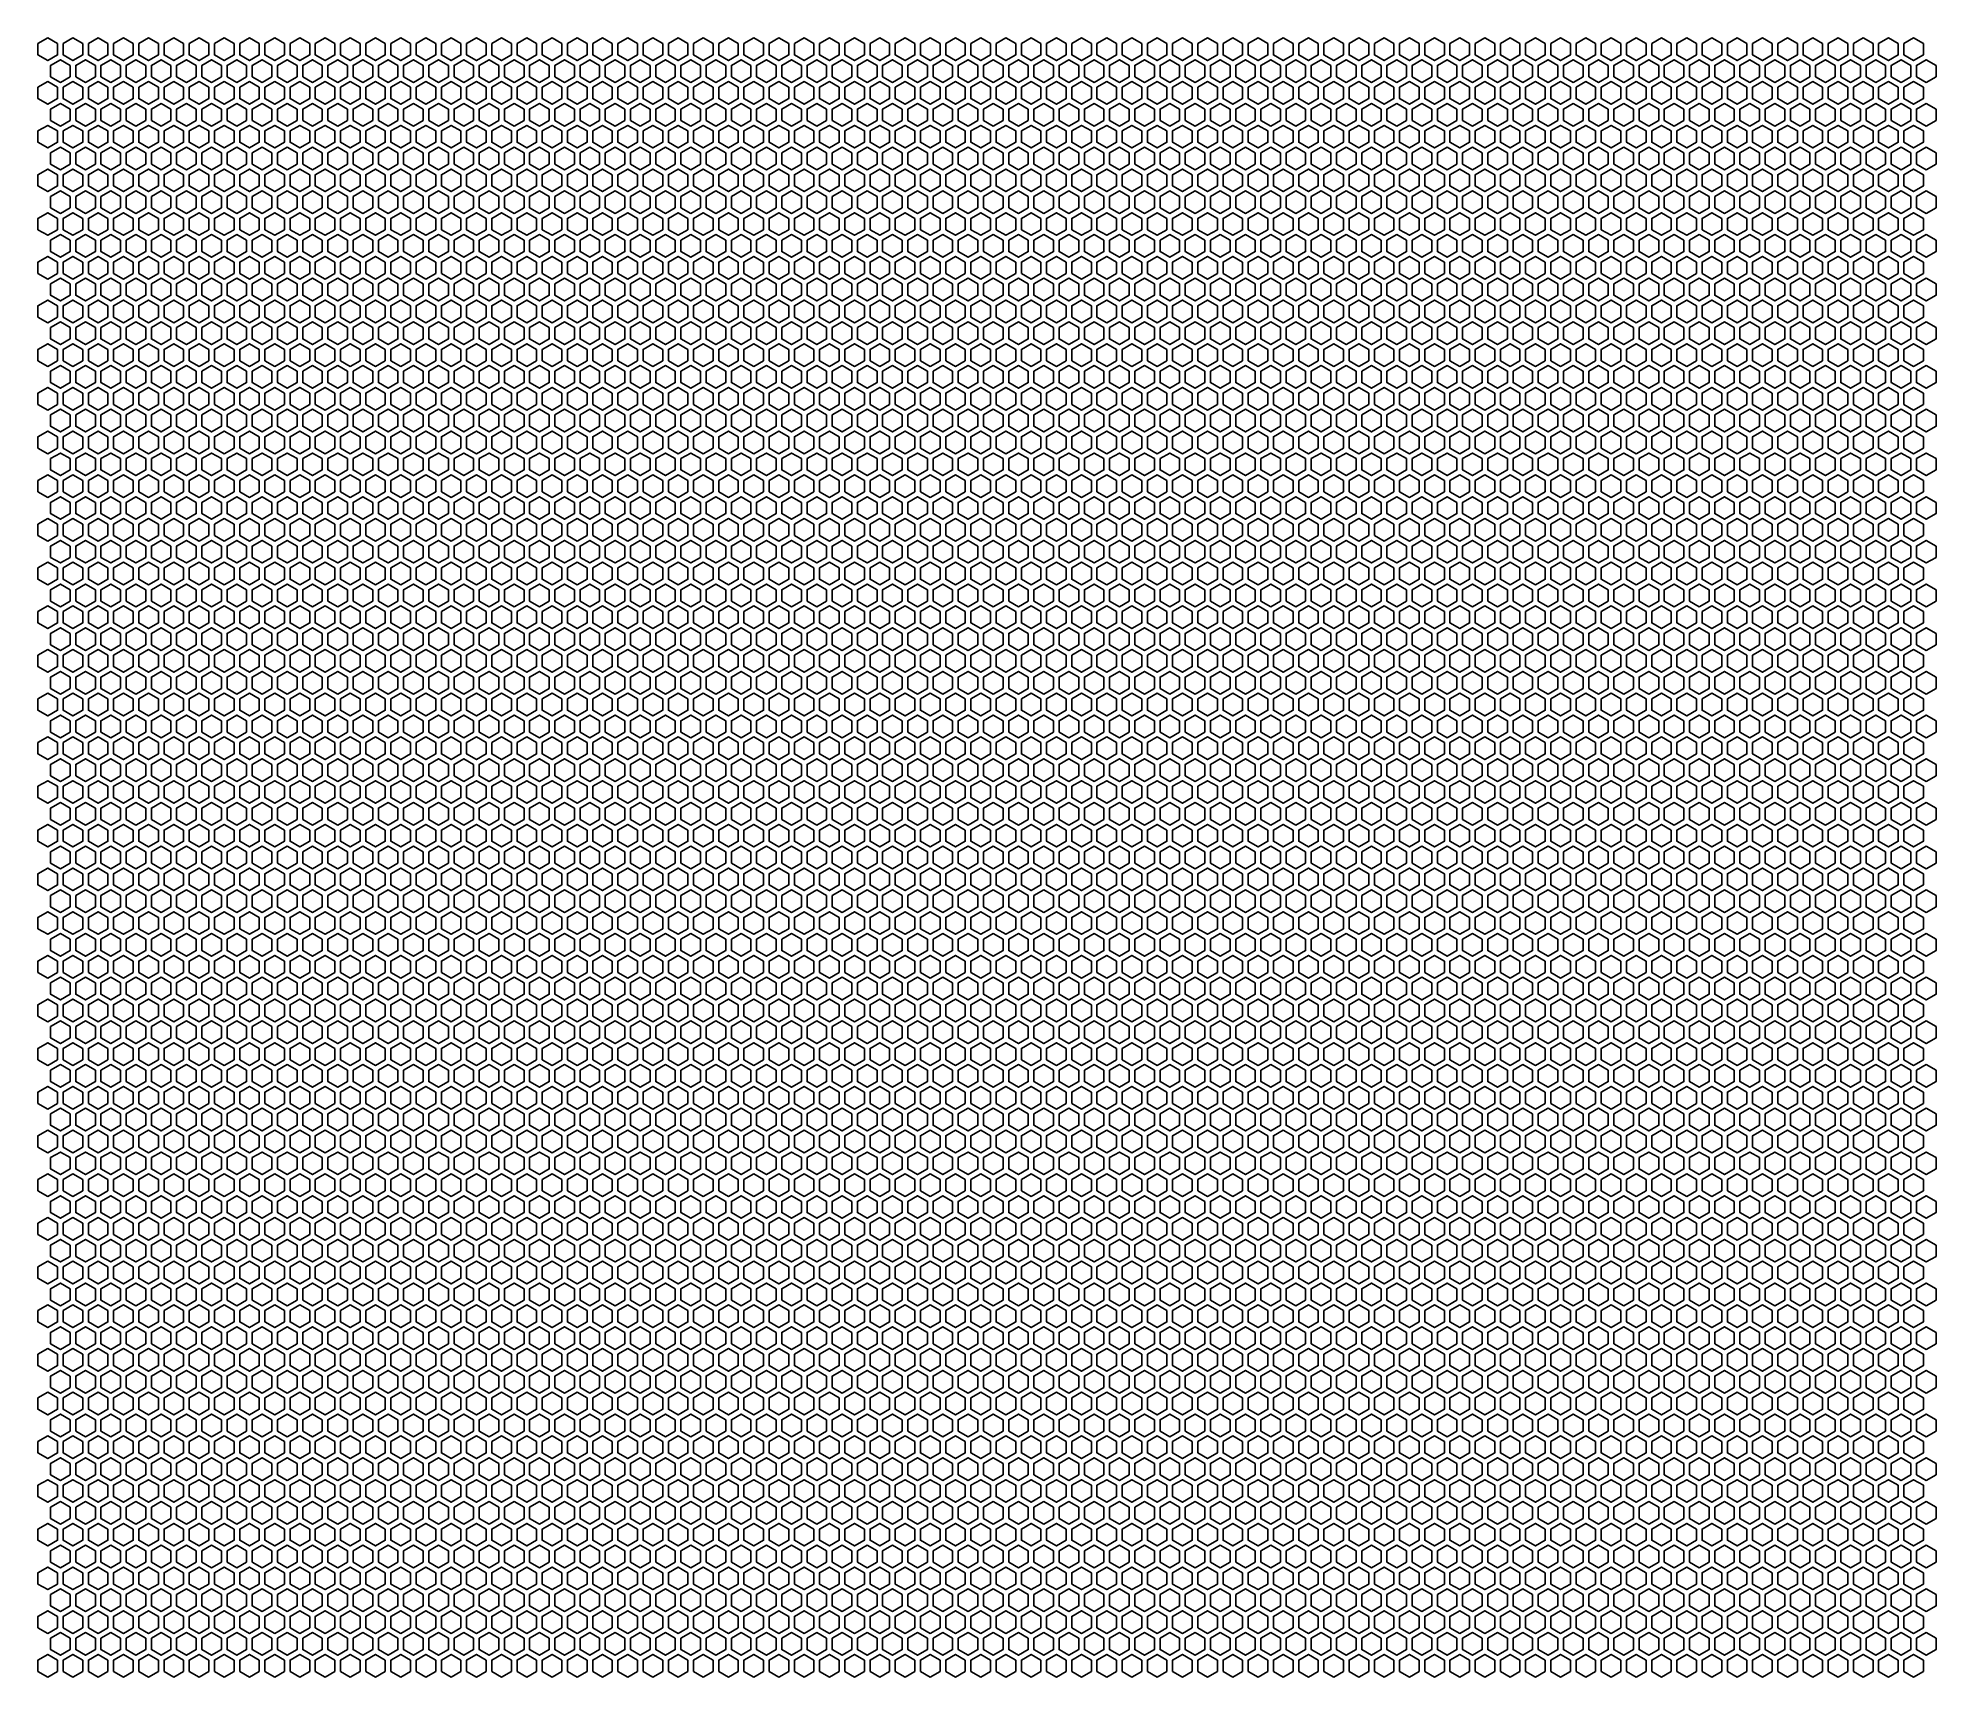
# Model space of a CAD drawing. Header units: millimetres. Extents: x -2 to 334, y -2 to 288.
import ezdxf

# ---------------------------------------------------------------- set-up
doc = ezdxf.new("R2010")
doc.units = ezdxf.units.MM
doc.layers.get('0').update_dxf_attribs({"linetype": 'CONTINUOUS'})

msp = doc.modelspace()

# ---------------------------------------------------------------- linework, layer by layer
for points in [[(1.732051, 287.08588), (0, 288.08588), (-1.732051, 287.08588), (-1.732051, 285.08588), (0, 284.08588), (1.732051, 285.08588)], [(6.196152, 287.08588), (4.464102, 288.08588), (2.732051, 287.08588), (2.732051, 285.08588), (4.464102, 284.08588), (6.196152, 285.08588)], [(10.660254, 287.08588), (8.928203, 288.08588), (7.196152, 287.08588), (7.196152, 285.08588), (8.928203, 284.08588), (10.660254, 285.08588)], [(15.124356, 287.08588), (13.392305, 288.08588), (11.660254, 287.08588), (11.660254, 285.08588), (13.392305, 284.08588), (15.124356, 285.08588)], [(19.588457, 287.08588), (17.856406, 288.08588), (16.124356, 287.08588), (16.124356, 285.08588), (17.856406, 284.08588), (19.588457, 285.08588)], [(24.052559, 287.08588), (22.320508, 288.08588), (20.588457, 287.08588), (20.588457, 285.08588), (22.320508, 284.08588), (24.052559, 285.08588)], [(28.51666, 287.08588), (26.78461, 288.08588), (25.052559, 287.08588), (25.052559, 285.08588), (26.78461, 284.08588), (28.51666, 285.08588)], [(32.980762, 287.08588), (31.248711, 288.08588), (29.51666, 287.08588), (29.51666, 285.08588), (31.248711, 284.08588), (32.980762, 285.08588)], [(37.444864, 287.08588), (35.712813, 288.08588), (33.980762, 287.08588), (33.980762, 285.08588), (35.712813, 284.08588), (37.444864, 285.08588)], [(41.908965, 287.08588), (40.176915, 288.08588), (38.444864, 287.08588), (38.444864, 285.08588), (40.176915, 284.08588), (41.908965, 285.08588)], [(46.373067, 287.08588), (44.641016, 288.08588), (42.908965, 287.08588), (42.908965, 285.08588), (44.641016, 284.08588), (46.373067, 285.08588)], [(50.837169, 287.08588), (49.105118, 288.08588), (47.373067, 287.08588), (47.373067, 285.08588), (49.105118, 284.08588), (50.837169, 285.08588)], [(55.30127, 287.08588), (53.569219, 288.08588), (51.837169, 287.08588), (51.837169, 285.08588), (53.569219, 284.08588), (55.30127, 285.08588)], [(59.765372, 287.08588), (58.033321, 288.08588), (56.30127, 287.08588), (56.30127, 285.08588), (58.033321, 284.08588), (59.765372, 285.08588)], [(64.229473, 287.08588), (62.497423, 288.08588), (60.765372, 287.08588), (60.765372, 285.08588), (62.497423, 284.08588), (64.229473, 285.08588)], [(68.693575, 287.08588), (66.961524, 288.08588), (65.229473, 287.08588), (65.229473, 285.08588), (66.961524, 284.08588), (68.693575, 285.08588)], [(73.157677, 287.08588), (71.425626, 288.08588), (69.693575, 287.08588), (69.693575, 285.08588), (71.425626, 284.08588), (73.157677, 285.08588)], [(77.621778, 287.08588), (75.889727, 288.08588), (74.157677, 287.08588), (74.157677, 285.08588), (75.889727, 284.08588), (77.621778, 285.08588)], [(82.08588, 287.08588), (80.353829, 288.08588), (78.621778, 287.08588), (78.621778, 285.08588), (80.353829, 284.08588), (82.08588, 285.08588)], [(86.549981, 287.08588), (84.817931, 288.08588), (83.08588, 287.08588), (83.08588, 285.08588), (84.817931, 284.08588), (86.549981, 285.08588)], [(91.014083, 287.08588), (89.282032, 288.08588), (87.549981, 287.08588), (87.549981, 285.08588), (89.282032, 284.08588), (91.014083, 285.08588)], [(95.478185, 287.08588), (93.746134, 288.08588), (92.014083, 287.08588), (92.014083, 285.08588), (93.746134, 284.08588), (95.478185, 285.08588)], [(99.942286, 287.08588), (98.210236, 288.08588), (96.478185, 287.08588), (96.478185, 285.08588), (98.210236, 284.08588), (99.942286, 285.08588)], [(104.406388, 287.08588), (102.674337, 288.08588), (100.942286, 287.08588), (100.942286, 285.08588), (102.674337, 284.08588), (104.406388, 285.08588)], [(108.87049, 287.08588), (107.138439, 288.08588), (105.406388, 287.08588), (105.406388, 285.08588), (107.138439, 284.08588), (108.87049, 285.08588)], [(113.334591, 287.08588), (111.60254, 288.08588), (109.87049, 287.08588), (109.87049, 285.08588), (111.60254, 284.08588), (113.334591, 285.08588)], [(117.798693, 287.08588), (116.066642, 288.08588), (114.334591, 287.08588), (114.334591, 285.08588), (116.066642, 284.08588), (117.798693, 285.08588)], [(122.262794, 287.08588), (120.530744, 288.08588), (118.798693, 287.08588), (118.798693, 285.08588), (120.530744, 284.08588), (122.262794, 285.08588)], [(126.726896, 287.08588), (124.994845, 288.08588), (123.262794, 287.08588), (123.262794, 285.08588), (124.994845, 284.08588), (126.726896, 285.08588)], [(131.190998, 287.08588), (129.458947, 288.08588), (127.726896, 287.08588), (127.726896, 285.08588), (129.458947, 284.08588), (131.190998, 285.08588)], [(135.655099, 287.08588), (133.923048, 288.08588), (132.190998, 287.08588), (132.190998, 285.08588), (133.923048, 284.08588), (135.655099, 285.08588)], [(140.119201, 287.08588), (138.38715, 288.08588), (136.655099, 287.08588), (136.655099, 285.08588), (138.38715, 284.08588), (140.119201, 285.08588)], [(144.583302, 287.08588), (142.851252, 288.08588), (141.119201, 287.08588), (141.119201, 285.08588), (142.851252, 284.08588), (144.583302, 285.08588)], [(149.047404, 287.08588), (147.315353, 288.08588), (145.583302, 287.08588), (145.583302, 285.08588), (147.315353, 284.08588), (149.047404, 285.08588)], [(153.511506, 287.08588), (151.779455, 288.08588), (150.047404, 287.08588), (150.047404, 285.08588), (151.779455, 284.08588), (153.511506, 285.08588)], [(157.975607, 287.08588), (156.243557, 288.08588), (154.511506, 287.08588), (154.511506, 285.08588), (156.243557, 284.08588), (157.975607, 285.08588)], [(162.439709, 287.08588), (160.707658, 288.08588), (158.975607, 287.08588), (158.975607, 285.08588), (160.707658, 284.08588), (162.439709, 285.08588)], [(166.903811, 287.08588), (165.17176, 288.08588), (163.439709, 287.08588), (163.439709, 285.08588), (165.17176, 284.08588), (166.903811, 285.08588)], [(171.367912, 287.08588), (169.635861, 288.08588), (167.903811, 287.08588), (167.903811, 285.08588), (169.635861, 284.08588), (171.367912, 285.08588)], [(175.832014, 287.08588), (174.099963, 288.08588), (172.367912, 287.08588), (172.367912, 285.08588), (174.099963, 284.08588), (175.832014, 285.08588)], [(180.296115, 287.08588), (178.564065, 288.08588), (176.832014, 287.08588), (176.832014, 285.08588), (178.564065, 284.08588), (180.296115, 285.08588)], [(184.760217, 287.08588), (183.028166, 288.08588), (181.296115, 287.08588), (181.296115, 285.08588), (183.028166, 284.08588), (184.760217, 285.08588)], [(189.224319, 287.08588), (187.492268, 288.08588), (185.760217, 287.08588), (185.760217, 285.08588), (187.492268, 284.08588), (189.224319, 285.08588)], [(193.68842, 287.08588), (191.956369, 288.08588), (190.224319, 287.08588), (190.224319, 285.08588), (191.956369, 284.08588), (193.68842, 285.08588)], [(198.152522, 287.08588), (196.420471, 288.08588), (194.68842, 287.08588), (194.68842, 285.08588), (196.420471, 284.08588), (198.152522, 285.08588)], [(202.616623, 287.08588), (200.884573, 288.08588), (199.152522, 287.08588), (199.152522, 285.08588), (200.884573, 284.08588), (202.616623, 285.08588)], [(207.080725, 287.08588), (205.348674, 288.08588), (203.616623, 287.08588), (203.616623, 285.08588), (205.348674, 284.08588), (207.080725, 285.08588)], [(211.544827, 287.08588), (209.812776, 288.08588), (208.080725, 287.08588), (208.080725, 285.08588), (209.812776, 284.08588), (211.544827, 285.08588)], [(216.008928, 287.08588), (214.276878, 288.08588), (212.544827, 287.08588), (212.544827, 285.08588), (214.276878, 284.08588), (216.008928, 285.08588)], [(220.47303, 287.08588), (218.740979, 288.08588), (217.008928, 287.08588), (217.008928, 285.08588), (218.740979, 284.08588), (220.47303, 285.08588)], [(224.937132, 287.08588), (223.205081, 288.08588), (221.47303, 287.08588), (221.47303, 285.08588), (223.205081, 284.08588), (224.937132, 285.08588)], [(229.401233, 287.08588), (227.669182, 288.08588), (225.937132, 287.08588), (225.937132, 285.08588), (227.669182, 284.08588), (229.401233, 285.08588)], [(233.865335, 287.08588), (232.133284, 288.08588), (230.401233, 287.08588), (230.401233, 285.08588), (232.133284, 284.08588), (233.865335, 285.08588)], [(238.329436, 287.08588), (236.597386, 288.08588), (234.865335, 287.08588), (234.865335, 285.08588), (236.597386, 284.08588), (238.329436, 285.08588)], [(242.793538, 287.08588), (241.061487, 288.08588), (239.329436, 287.08588), (239.329436, 285.08588), (241.061487, 284.08588), (242.793538, 285.08588)], [(247.25764, 287.08588), (245.525589, 288.08588), (243.793538, 287.08588), (243.793538, 285.08588), (245.525589, 284.08588), (247.25764, 285.08588)], [(251.721741, 287.08588), (249.98969, 288.08588), (248.25764, 287.08588), (248.25764, 285.08588), (249.98969, 284.08588), (251.721741, 285.08588)], [(256.185843, 287.08588), (254.453792, 288.08588), (252.721741, 287.08588), (252.721741, 285.08588), (254.453792, 284.08588), (256.185843, 285.08588)], [(260.649944, 287.08588), (258.917894, 288.08588), (257.185843, 287.08588), (257.185843, 285.08588), (258.917894, 284.08588), (260.649944, 285.08588)], [(265.114046, 287.08588), (263.381995, 288.08588), (261.649944, 287.08588), (261.649944, 285.08588), (263.381995, 284.08588), (265.114046, 285.08588)], [(269.578148, 287.08588), (267.846097, 288.08588), (266.114046, 287.08588), (266.114046, 285.08588), (267.846097, 284.08588), (269.578148, 285.08588)], [(274.042249, 287.08588), (272.310199, 288.08588), (270.578148, 287.08588), (270.578148, 285.08588), (272.310199, 284.08588), (274.042249, 285.08588)], [(278.506351, 287.08588), (276.7743, 288.08588), (275.042249, 287.08588), (275.042249, 285.08588), (276.7743, 284.08588), (278.506351, 285.08588)], [(282.970453, 287.08588), (281.238402, 288.08588), (279.506351, 287.08588), (279.506351, 285.08588), (281.238402, 284.08588), (282.970453, 285.08588)], [(287.434554, 287.08588), (285.702503, 288.08588), (283.970453, 287.08588), (283.970453, 285.08588), (285.702503, 284.08588), (287.434554, 285.08588)], [(291.898656, 287.08588), (290.166605, 288.08588), (288.434554, 287.08588), (288.434554, 285.08588), (290.166605, 284.08588), (291.898656, 285.08588)], [(296.362757, 287.08588), (294.630707, 288.08588), (292.898656, 287.08588), (292.898656, 285.08588), (294.630707, 284.08588), (296.362757, 285.08588)], [(300.826859, 287.08588), (299.094808, 288.08588), (297.362757, 287.08588), (297.362757, 285.08588), (299.094808, 284.08588), (300.826859, 285.08588)], [(305.290961, 287.08588), (303.55891, 288.08588), (301.826859, 287.08588), (301.826859, 285.08588), (303.55891, 284.08588), (305.290961, 285.08588)], [(309.755062, 287.08588), (308.023011, 288.08588), (306.290961, 287.08588), (306.290961, 285.08588), (308.023011, 284.08588), (309.755062, 285.08588)], [(314.219164, 287.08588), (312.487113, 288.08588), (310.755062, 287.08588), (310.755062, 285.08588), (312.487113, 284.08588), (314.219164, 285.08588)], [(318.683265, 287.08588), (316.951215, 288.08588), (315.219164, 287.08588), (315.219164, 285.08588), (316.951215, 284.08588), (318.683265, 285.08588)], [(323.147367, 287.08588), (321.415316, 288.08588), (319.683265, 287.08588), (319.683265, 285.08588), (321.415316, 284.08588), (323.147367, 285.08588)], [(327.611469, 287.08588), (325.879418, 288.08588), (324.147367, 287.08588), (324.147367, 285.08588), (325.879418, 284.08588), (327.611469, 285.08588)], [(332.07557, 287.08588), (330.34352, 288.08588), (328.611469, 287.08588), (328.611469, 285.08588), (330.34352, 284.08588), (332.07557, 285.08588)], [(3.964102, 283.219854), (2.232051, 284.219854), (0.5, 283.219854), (0.5, 281.219854), (2.232051, 280.219854), (3.964102, 281.219854)], [(8.428203, 283.219854), (6.696152, 284.219854), (4.964102, 283.219854), (4.964102, 281.219854), (6.696152, 280.219854), (8.428203, 281.219854)], [(12.892305, 283.219854), (11.160254, 284.219854), (9.428203, 283.219854), (9.428203, 281.219854), (11.160254, 280.219854), (12.892305, 281.219854)], [(17.356406, 283.219854), (15.624356, 284.219854), (13.892305, 283.219854), (13.892305, 281.219854), (15.624356, 280.219854), (17.356406, 281.219854)], [(21.820508, 283.219854), (20.088457, 284.219854), (18.356406, 283.219854), (18.356406, 281.219854), (20.088457, 280.219854), (21.820508, 281.219854)], [(26.28461, 283.219854), (24.552559, 284.219854), (22.820508, 283.219854), (22.820508, 281.219854), (24.552559, 280.219854), (26.28461, 281.219854)], [(30.748711, 283.219854), (29.01666, 284.219854), (27.28461, 283.219854), (27.28461, 281.219854), (29.01666, 280.219854), (30.748711, 281.219854)], [(35.212813, 283.219854), (33.480762, 284.219854), (31.748711, 283.219854), (31.748711, 281.219854), (33.480762, 280.219854), (35.212813, 281.219854)], [(39.676915, 283.219854), (37.944864, 284.219854), (36.212813, 283.219854), (36.212813, 281.219854), (37.944864, 280.219854), (39.676915, 281.219854)], [(44.141016, 283.219854), (42.408965, 284.219854), (40.676915, 283.219854), (40.676915, 281.219854), (42.408965, 280.219854), (44.141016, 281.219854)], [(48.605118, 283.219854), (46.873067, 284.219854), (45.141016, 283.219854), (45.141016, 281.219854), (46.873067, 280.219854), (48.605118, 281.219854)], [(53.069219, 283.219854), (51.337169, 284.219854), (49.605118, 283.219854), (49.605118, 281.219854), (51.337169, 280.219854), (53.069219, 281.219854)], [(57.533321, 283.219854), (55.80127, 284.219854), (54.069219, 283.219854), (54.069219, 281.219854), (55.80127, 280.219854), (57.533321, 281.219854)], [(61.997423, 283.219854), (60.265372, 284.219854), (58.533321, 283.219854), (58.533321, 281.219854), (60.265372, 280.219854), (61.997423, 281.219854)], [(66.461524, 283.219854), (64.729473, 284.219854), (62.997423, 283.219854), (62.997423, 281.219854), (64.729473, 280.219854), (66.461524, 281.219854)], [(70.925626, 283.219854), (69.193575, 284.219854), (67.461524, 283.219854), (67.461524, 281.219854), (69.193575, 280.219854), (70.925626, 281.219854)], [(75.389727, 283.219854), (73.657677, 284.219854), (71.925626, 283.219854), (71.925626, 281.219854), (73.657677, 280.219854), (75.389727, 281.219854)], [(79.853829, 283.219854), (78.121778, 284.219854), (76.389727, 283.219854), (76.389727, 281.219854), (78.121778, 280.219854), (79.853829, 281.219854)], [(84.317931, 283.219854), (82.58588, 284.219854), (80.853829, 283.219854), (80.853829, 281.219854), (82.58588, 280.219854), (84.317931, 281.219854)], [(88.782032, 283.219854), (87.049981, 284.219854), (85.317931, 283.219854), (85.317931, 281.219854), (87.049981, 280.219854), (88.782032, 281.219854)], [(93.246134, 283.219854), (91.514083, 284.219854), (89.782032, 283.219854), (89.782032, 281.219854), (91.514083, 280.219854), (93.246134, 281.219854)], [(97.710236, 283.219854), (95.978185, 284.219854), (94.246134, 283.219854), (94.246134, 281.219854), (95.978185, 280.219854), (97.710236, 281.219854)], [(102.174337, 283.219854), (100.442286, 284.219854), (98.710236, 283.219854), (98.710236, 281.219854), (100.442286, 280.219854), (102.174337, 281.219854)], [(106.638439, 283.219854), (104.906388, 284.219854), (103.174337, 283.219854), (103.174337, 281.219854), (104.906388, 280.219854), (106.638439, 281.219854)], [(111.10254, 283.219854), (109.37049, 284.219854), (107.638439, 283.219854), (107.638439, 281.219854), (109.37049, 280.219854), (111.10254, 281.219854)], [(115.566642, 283.219854), (113.834591, 284.219854), (112.10254, 283.219854), (112.10254, 281.219854), (113.834591, 280.219854), (115.566642, 281.219854)], [(120.030744, 283.219854), (118.298693, 284.219854), (116.566642, 283.219854), (116.566642, 281.219854), (118.298693, 280.219854), (120.030744, 281.219854)], [(124.494845, 283.219854), (122.762794, 284.219854), (121.030744, 283.219854), (121.030744, 281.219854), (122.762794, 280.219854), (124.494845, 281.219854)], [(128.958947, 283.219854), (127.226896, 284.219854), (125.494845, 283.219854), (125.494845, 281.219854), (127.226896, 280.219854), (128.958947, 281.219854)], [(133.423048, 283.219854), (131.690998, 284.219854), (129.958947, 283.219854), (129.958947, 281.219854), (131.690998, 280.219854), (133.423048, 281.219854)], [(137.88715, 283.219854), (136.155099, 284.219854), (134.423048, 283.219854), (134.423048, 281.219854), (136.155099, 280.219854), (137.88715, 281.219854)], [(142.351252, 283.219854), (140.619201, 284.219854), (138.88715, 283.219854), (138.88715, 281.219854), (140.619201, 280.219854), (142.351252, 281.219854)], [(146.815353, 283.219854), (145.083302, 284.219854), (143.351252, 283.219854), (143.351252, 281.219854), (145.083302, 280.219854), (146.815353, 281.219854)], [(151.279455, 283.219854), (149.547404, 284.219854), (147.815353, 283.219854), (147.815353, 281.219854), (149.547404, 280.219854), (151.279455, 281.219854)], [(155.743557, 283.219854), (154.011506, 284.219854), (152.279455, 283.219854), (152.279455, 281.219854), (154.011506, 280.219854), (155.743557, 281.219854)], [(160.207658, 283.219854), (158.475607, 284.219854), (156.743557, 283.219854), (156.743557, 281.219854), (158.475607, 280.219854), (160.207658, 281.219854)], [(164.67176, 283.219854), (162.939709, 284.219854), (161.207658, 283.219854), (161.207658, 281.219854), (162.939709, 280.219854), (164.67176, 281.219854)], [(169.135861, 283.219854), (167.403811, 284.219854), (165.67176, 283.219854), (165.67176, 281.219854), (167.403811, 280.219854), (169.135861, 281.219854)], [(173.599963, 283.219854), (171.867912, 284.219854), (170.135861, 283.219854), (170.135861, 281.219854), (171.867912, 280.219854), (173.599963, 281.219854)], [(178.064065, 283.219854), (176.332014, 284.219854), (174.599963, 283.219854), (174.599963, 281.219854), (176.332014, 280.219854), (178.064065, 281.219854)], [(182.528166, 283.219854), (180.796115, 284.219854), (179.064065, 283.219854), (179.064065, 281.219854), (180.796115, 280.219854), (182.528166, 281.219854)], [(186.992268, 283.219854), (185.260217, 284.219854), (183.528166, 283.219854), (183.528166, 281.219854), (185.260217, 280.219854), (186.992268, 281.219854)], [(191.456369, 283.219854), (189.724319, 284.219854), (187.992268, 283.219854), (187.992268, 281.219854), (189.724319, 280.219854), (191.456369, 281.219854)], [(195.920471, 283.219854), (194.18842, 284.219854), (192.456369, 283.219854), (192.456369, 281.219854), (194.18842, 280.219854), (195.920471, 281.219854)], [(200.384573, 283.219854), (198.652522, 284.219854), (196.920471, 283.219854), (196.920471, 281.219854), (198.652522, 280.219854), (200.384573, 281.219854)], [(204.848674, 283.219854), (203.116623, 284.219854), (201.384573, 283.219854), (201.384573, 281.219854), (203.116623, 280.219854), (204.848674, 281.219854)], [(209.312776, 283.219854), (207.580725, 284.219854), (205.848674, 283.219854), (205.848674, 281.219854), (207.580725, 280.219854), (209.312776, 281.219854)], [(213.776878, 283.219854), (212.044827, 284.219854), (210.312776, 283.219854), (210.312776, 281.219854), (212.044827, 280.219854), (213.776878, 281.219854)], [(218.240979, 283.219854), (216.508928, 284.219854), (214.776878, 283.219854), (214.776878, 281.219854), (216.508928, 280.219854), (218.240979, 281.219854)], [(222.705081, 283.219854), (220.97303, 284.219854), (219.240979, 283.219854), (219.240979, 281.219854), (220.97303, 280.219854), (222.705081, 281.219854)], [(227.169182, 283.219854), (225.437132, 284.219854), (223.705081, 283.219854), (223.705081, 281.219854), (225.437132, 280.219854), (227.169182, 281.219854)], [(231.633284, 283.219854), (229.901233, 284.219854), (228.169182, 283.219854), (228.169182, 281.219854), (229.901233, 280.219854), (231.633284, 281.219854)], [(236.097386, 283.219854), (234.365335, 284.219854), (232.633284, 283.219854), (232.633284, 281.219854), (234.365335, 280.219854), (236.097386, 281.219854)], [(240.561487, 283.219854), (238.829436, 284.219854), (237.097386, 283.219854), (237.097386, 281.219854), (238.829436, 280.219854), (240.561487, 281.219854)], [(245.025589, 283.219854), (243.293538, 284.219854), (241.561487, 283.219854), (241.561487, 281.219854), (243.293538, 280.219854), (245.025589, 281.219854)], [(249.48969, 283.219854), (247.75764, 284.219854), (246.025589, 283.219854), (246.025589, 281.219854), (247.75764, 280.219854), (249.48969, 281.219854)], [(253.953792, 283.219854), (252.221741, 284.219854), (250.48969, 283.219854), (250.48969, 281.219854), (252.221741, 280.219854), (253.953792, 281.219854)], [(258.417894, 283.219854), (256.685843, 284.219854), (254.953792, 283.219854), (254.953792, 281.219854), (256.685843, 280.219854), (258.417894, 281.219854)], [(262.881995, 283.219854), (261.149944, 284.219854), (259.417894, 283.219854), (259.417894, 281.219854), (261.149944, 280.219854), (262.881995, 281.219854)], [(267.346097, 283.219854), (265.614046, 284.219854), (263.881995, 283.219854), (263.881995, 281.219854), (265.614046, 280.219854), (267.346097, 281.219854)], [(271.810199, 283.219854), (270.078148, 284.219854), (268.346097, 283.219854), (268.346097, 281.219854), (270.078148, 280.219854), (271.810199, 281.219854)], [(276.2743, 283.219854), (274.542249, 284.219854), (272.810199, 283.219854), (272.810199, 281.219854), (274.542249, 280.219854), (276.2743, 281.219854)], [(280.738402, 283.219854), (279.006351, 284.219854), (277.2743, 283.219854), (277.2743, 281.219854), (279.006351, 280.219854), (280.738402, 281.219854)], [(285.202503, 283.219854), (283.470453, 284.219854), (281.738402, 283.219854), (281.738402, 281.219854), (283.470453, 280.219854), (285.202503, 281.219854)], [(289.666605, 283.219854), (287.934554, 284.219854), (286.202503, 283.219854), (286.202503, 281.219854), (287.934554, 280.219854), (289.666605, 281.219854)], [(294.130707, 283.219854), (292.398656, 284.219854), (290.666605, 283.219854), (290.666605, 281.219854), (292.398656, 280.219854), (294.130707, 281.219854)], [(298.594808, 283.219854), (296.862757, 284.219854), (295.130707, 283.219854), (295.130707, 281.219854), (296.862757, 280.219854), (298.594808, 281.219854)], [(303.05891, 283.219854), (301.326859, 284.219854), (299.594808, 283.219854), (299.594808, 281.219854), (301.326859, 280.219854), (303.05891, 281.219854)], [(307.523011, 283.219854), (305.790961, 284.219854), (304.05891, 283.219854), (304.05891, 281.219854), (305.790961, 280.219854), (307.523011, 281.219854)], [(311.987113, 283.219854), (310.255062, 284.219854), (308.523011, 283.219854), (308.523011, 281.219854), (310.255062, 280.219854), (311.987113, 281.219854)], [(316.451215, 283.219854), (314.719164, 284.219854), (312.987113, 283.219854), (312.987113, 281.219854), (314.719164, 280.219854), (316.451215, 281.219854)], [(320.915316, 283.219854), (319.183265, 284.219854), (317.451215, 283.219854), (317.451215, 281.219854), (319.183265, 280.219854), (320.915316, 281.219854)], [(325.379418, 283.219854), (323.647367, 284.219854), (321.915316, 283.219854), (321.915316, 281.219854), (323.647367, 280.219854), (325.379418, 281.219854)], [(329.84352, 283.219854), (328.111469, 284.219854), (326.379418, 283.219854), (326.379418, 281.219854), (328.111469, 280.219854), (329.84352, 281.219854)], [(334.307621, 283.219854), (332.57557, 284.219854), (330.84352, 283.219854), (330.84352, 281.219854), (332.57557, 280.219854), (334.307621, 281.219854)], [(1.732051, 279.353829), (0, 280.353829), (-1.732051, 279.353829), (-1.732051, 277.353829), (0, 276.353829), (1.732051, 277.353829)], [(6.196152, 279.353829), (4.464102, 280.353829), (2.732051, 279.353829), (2.732051, 277.353829), (4.464102, 276.353829), (6.196152, 277.353829)], [(10.660254, 279.353829), (8.928203, 280.353829), (7.196152, 279.353829), (7.196152, 277.353829), (8.928203, 276.353829), (10.660254, 277.353829)], [(15.124356, 279.353829), (13.392305, 280.353829), (11.660254, 279.353829), (11.660254, 277.353829), (13.392305, 276.353829), (15.124356, 277.353829)], [(19.588457, 279.353829), (17.856406, 280.353829), (16.124356, 279.353829), (16.124356, 277.353829), (17.856406, 276.353829), (19.588457, 277.353829)], [(24.052559, 279.353829), (22.320508, 280.353829), (20.588457, 279.353829), (20.588457, 277.353829), (22.320508, 276.353829), (24.052559, 277.353829)], [(28.51666, 279.353829), (26.78461, 280.353829), (25.052559, 279.353829), (25.052559, 277.353829), (26.78461, 276.353829), (28.51666, 277.353829)], [(32.980762, 279.353829), (31.248711, 280.353829), (29.51666, 279.353829), (29.51666, 277.353829), (31.248711, 276.353829), (32.980762, 277.353829)], [(37.444864, 279.353829), (35.712813, 280.353829), (33.980762, 279.353829), (33.980762, 277.353829), (35.712813, 276.353829), (37.444864, 277.353829)], [(41.908965, 279.353829), (40.176915, 280.353829), (38.444864, 279.353829), (38.444864, 277.353829), (40.176915, 276.353829), (41.908965, 277.353829)], [(46.373067, 279.353829), (44.641016, 280.353829), (42.908965, 279.353829), (42.908965, 277.353829), (44.641016, 276.353829), (46.373067, 277.353829)], [(50.837169, 279.353829), (49.105118, 280.353829), (47.373067, 279.353829), (47.373067, 277.353829), (49.105118, 276.353829), (50.837169, 277.353829)], [(55.30127, 279.353829), (53.569219, 280.353829), (51.837169, 279.353829), (51.837169, 277.353829), (53.569219, 276.353829), (55.30127, 277.353829)], [(59.765372, 279.353829), (58.033321, 280.353829), (56.30127, 279.353829), (56.30127, 277.353829), (58.033321, 276.353829), (59.765372, 277.353829)], [(64.229473, 279.353829), (62.497423, 280.353829), (60.765372, 279.353829), (60.765372, 277.353829), (62.497423, 276.353829), (64.229473, 277.353829)], [(68.693575, 279.353829), (66.961524, 280.353829), (65.229473, 279.353829), (65.229473, 277.353829), (66.961524, 276.353829), (68.693575, 277.353829)], [(73.157677, 279.353829), (71.425626, 280.353829), (69.693575, 279.353829), (69.693575, 277.353829), (71.425626, 276.353829), (73.157677, 277.353829)], [(77.621778, 279.353829), (75.889727, 280.353829), (74.157677, 279.353829), (74.157677, 277.353829), (75.889727, 276.353829), (77.621778, 277.353829)], [(82.08588, 279.353829), (80.353829, 280.353829), (78.621778, 279.353829), (78.621778, 277.353829), (80.353829, 276.353829), (82.08588, 277.353829)], [(86.549981, 279.353829), (84.817931, 280.353829), (83.08588, 279.353829), (83.08588, 277.353829), (84.817931, 276.353829), (86.549981, 277.353829)], [(91.014083, 279.353829), (89.282032, 280.353829), (87.549981, 279.353829), (87.549981, 277.353829), (89.282032, 276.353829), (91.014083, 277.353829)], [(95.478185, 279.353829), (93.746134, 280.353829), (92.014083, 279.353829), (92.014083, 277.353829), (93.746134, 276.353829), (95.478185, 277.353829)], [(99.942286, 279.353829), (98.210236, 280.353829), (96.478185, 279.353829), (96.478185, 277.353829), (98.210236, 276.353829), (99.942286, 277.353829)], [(104.406388, 279.353829), (102.674337, 280.353829), (100.942286, 279.353829), (100.942286, 277.353829), (102.674337, 276.353829), (104.406388, 277.353829)], [(108.87049, 279.353829), (107.138439, 280.353829), (105.406388, 279.353829), (105.406388, 277.353829), (107.138439, 276.353829), (108.87049, 277.353829)], [(113.334591, 279.353829), (111.60254, 280.353829), (109.87049, 279.353829), (109.87049, 277.353829), (111.60254, 276.353829), (113.334591, 277.353829)], [(117.798693, 279.353829), (116.066642, 280.353829), (114.334591, 279.353829), (114.334591, 277.353829), (116.066642, 276.353829), (117.798693, 277.353829)], [(122.262794, 279.353829), (120.530744, 280.353829), (118.798693, 279.353829), (118.798693, 277.353829), (120.530744, 276.353829), (122.262794, 277.353829)], [(126.726896, 279.353829), (124.994845, 280.353829), (123.262794, 279.353829), (123.262794, 277.353829), (124.994845, 276.353829), (126.726896, 277.353829)], [(131.190998, 279.353829), (129.458947, 280.353829), (127.726896, 279.353829), (127.726896, 277.353829), (129.458947, 276.353829), (131.190998, 277.353829)], [(135.655099, 279.353829), (133.923048, 280.353829), (132.190998, 279.353829), (132.190998, 277.353829), (133.923048, 276.353829), (135.655099, 277.353829)], [(140.119201, 279.353829), (138.38715, 280.353829), (136.655099, 279.353829), (136.655099, 277.353829), (138.38715, 276.353829), (140.119201, 277.353829)], [(144.583302, 279.353829), (142.851252, 280.353829), (141.119201, 279.353829), (141.119201, 277.353829), (142.851252, 276.353829), (144.583302, 277.353829)], [(149.047404, 279.353829), (147.315353, 280.353829), (145.583302, 279.353829), (145.583302, 277.353829), (147.315353, 276.353829), (149.047404, 277.353829)], [(153.511506, 279.353829), (151.779455, 280.353829), (150.047404, 279.353829), (150.047404, 277.353829), (151.779455, 276.353829), (153.511506, 277.353829)], [(157.975607, 279.353829), (156.243557, 280.353829), (154.511506, 279.353829), (154.511506, 277.353829), (156.243557, 276.353829), (157.975607, 277.353829)], [(162.439709, 279.353829), (160.707658, 280.353829), (158.975607, 279.353829), (158.975607, 277.353829), (160.707658, 276.353829), (162.439709, 277.353829)], [(166.903811, 279.353829), (165.17176, 280.353829), (163.439709, 279.353829), (163.439709, 277.353829), (165.17176, 276.353829), (166.903811, 277.353829)], [(171.367912, 279.353829), (169.635861, 280.353829), (167.903811, 279.353829), (167.903811, 277.353829), (169.635861, 276.353829), (171.367912, 277.353829)], [(175.832014, 279.353829), (174.099963, 280.353829), (172.367912, 279.353829), (172.367912, 277.353829), (174.099963, 276.353829), (175.832014, 277.353829)], [(180.296115, 279.353829), (178.564065, 280.353829), (176.832014, 279.353829), (176.832014, 277.353829), (178.564065, 276.353829), (180.296115, 277.353829)], [(184.760217, 279.353829), (183.028166, 280.353829), (181.296115, 279.353829), (181.296115, 277.353829), (183.028166, 276.353829), (184.760217, 277.353829)], [(189.224319, 279.353829), (187.492268, 280.353829), (185.760217, 279.353829), (185.760217, 277.353829), (187.492268, 276.353829), (189.224319, 277.353829)], [(193.68842, 279.353829), (191.956369, 280.353829), (190.224319, 279.353829), (190.224319, 277.353829), (191.956369, 276.353829), (193.68842, 277.353829)], [(198.152522, 279.353829), (196.420471, 280.353829), (194.68842, 279.353829), (194.68842, 277.353829), (196.420471, 276.353829), (198.152522, 277.353829)], [(202.616623, 279.353829), (200.884573, 280.353829), (199.152522, 279.353829), (199.152522, 277.353829), (200.884573, 276.353829), (202.616623, 277.353829)], [(207.080725, 279.353829), (205.348674, 280.353829), (203.616623, 279.353829), (203.616623, 277.353829), (205.348674, 276.353829), (207.080725, 277.353829)], [(211.544827, 279.353829), (209.812776, 280.353829), (208.080725, 279.353829), (208.080725, 277.353829), (209.812776, 276.353829), (211.544827, 277.353829)], [(216.008928, 279.353829), (214.276878, 280.353829), (212.544827, 279.353829), (212.544827, 277.353829), (214.276878, 276.353829), (216.008928, 277.353829)], [(220.47303, 279.353829), (218.740979, 280.353829), (217.008928, 279.353829), (217.008928, 277.353829), (218.740979, 276.353829), (220.47303, 277.353829)], [(224.937132, 279.353829), (223.205081, 280.353829), (221.47303, 279.353829), (221.47303, 277.353829), (223.205081, 276.353829), (224.937132, 277.353829)], [(229.401233, 279.353829), (227.669182, 280.353829), (225.937132, 279.353829), (225.937132, 277.353829), (227.669182, 276.353829), (229.401233, 277.353829)], [(233.865335, 279.353829), (232.133284, 280.353829), (230.401233, 279.353829), (230.401233, 277.353829), (232.133284, 276.353829), (233.865335, 277.353829)], [(238.329436, 279.353829), (236.597386, 280.353829), (234.865335, 279.353829), (234.865335, 277.353829), (236.597386, 276.353829), (238.329436, 277.353829)], [(242.793538, 279.353829), (241.061487, 280.353829), (239.329436, 279.353829), (239.329436, 277.353829), (241.061487, 276.353829), (242.793538, 277.353829)], [(247.25764, 279.353829), (245.525589, 280.353829), (243.793538, 279.353829), (243.793538, 277.353829), (245.525589, 276.353829), (247.25764, 277.353829)], [(251.721741, 279.353829), (249.98969, 280.353829), (248.25764, 279.353829), (248.25764, 277.353829), (249.98969, 276.353829), (251.721741, 277.353829)], [(256.185843, 279.353829), (254.453792, 280.353829), (252.721741, 279.353829), (252.721741, 277.353829), (254.453792, 276.353829), (256.185843, 277.353829)], [(260.649944, 279.353829), (258.917894, 280.353829), (257.185843, 279.353829), (257.185843, 277.353829), (258.917894, 276.353829), (260.649944, 277.353829)], [(265.114046, 279.353829), (263.381995, 280.353829), (261.649944, 279.353829), (261.649944, 277.353829), (263.381995, 276.353829), (265.114046, 277.353829)], [(269.578148, 279.353829), (267.846097, 280.353829), (266.114046, 279.353829), (266.114046, 277.353829), (267.846097, 276.353829), (269.578148, 277.353829)], [(274.042249, 279.353829), (272.310199, 280.353829), (270.578148, 279.353829), (270.578148, 277.353829), (272.310199, 276.353829), (274.042249, 277.353829)], [(278.506351, 279.353829), (276.7743, 280.353829), (275.042249, 279.353829), (275.042249, 277.353829), (276.7743, 276.353829), (278.506351, 277.353829)], [(282.970453, 279.353829), (281.238402, 280.353829), (279.506351, 279.353829), (279.506351, 277.353829), (281.238402, 276.353829), (282.970453, 277.353829)], [(287.434554, 279.353829), (285.702503, 280.353829), (283.970453, 279.353829), (283.970453, 277.353829), (285.702503, 276.353829), (287.434554, 277.353829)], [(291.898656, 279.353829), (290.166605, 280.353829), (288.434554, 279.353829), (288.434554, 277.353829), (290.166605, 276.353829), (291.898656, 277.353829)], [(296.362757, 279.353829), (294.630707, 280.353829), (292.898656, 279.353829), (292.898656, 277.353829), (294.630707, 276.353829), (296.362757, 277.353829)], [(300.826859, 279.353829), (299.094808, 280.353829), (297.362757, 279.353829), (297.362757, 277.353829), (299.094808, 276.353829), (300.826859, 277.353829)], [(305.290961, 279.353829), (303.55891, 280.353829), (301.826859, 279.353829), (301.826859, 277.353829), (303.55891, 276.353829), (305.290961, 277.353829)], [(309.755062, 279.353829), (308.023011, 280.353829), (306.290961, 279.353829), (306.290961, 277.353829), (308.023011, 276.353829), (309.755062, 277.353829)], [(314.219164, 279.353829), (312.487113, 280.353829), (310.755062, 279.353829), (310.755062, 277.353829), (312.487113, 276.353829), (314.219164, 277.353829)], [(318.683265, 279.353829), (316.951215, 280.353829), (315.219164, 279.353829), (315.219164, 277.353829), (316.951215, 276.353829), (318.683265, 277.353829)], [(323.147367, 279.353829), (321.415316, 280.353829), (319.683265, 279.353829), (319.683265, 277.353829), (321.415316, 276.353829), (323.147367, 277.353829)], [(327.611469, 279.353829), (325.879418, 280.353829), (324.147367, 279.353829), (324.147367, 277.353829), (325.879418, 276.353829), (327.611469, 277.353829)], [(332.07557, 279.353829), (330.34352, 280.353829), (328.611469, 279.353829), (328.611469, 277.353829), (330.34352, 276.353829), (332.07557, 277.353829)], [(3.964102, 275.487804), (2.232051, 276.487804), (0.5, 275.487804), (0.5, 273.487804), (2.232051, 272.487804), (3.964102, 273.487804)], [(8.428203, 275.487804), (6.696152, 276.487804), (4.964102, 275.487804), (4.964102, 273.487804), (6.696152, 272.487804), (8.428203, 273.487804)], [(12.892305, 275.487804), (11.160254, 276.487804), (9.428203, 275.487804), (9.428203, 273.487804), (11.160254, 272.487804), (12.892305, 273.487804)], [(17.356406, 275.487804), (15.624356, 276.487804), (13.892305, 275.487804), (13.892305, 273.487804), (15.624356, 272.487804), (17.356406, 273.487804)], [(21.820508, 275.487804), (20.088457, 276.487804), (18.356406, 275.487804), (18.356406, 273.487804), (20.088457, 272.487804), (21.820508, 273.487804)], [(26.28461, 275.487804), (24.552559, 276.487804), (22.820508, 275.487804), (22.820508, 273.487804), (24.552559, 272.487804), (26.28461, 273.487804)], [(30.748711, 275.487804), (29.01666, 276.487804), (27.28461, 275.487804), (27.28461, 273.487804), (29.01666, 272.487804), (30.748711, 273.487804)], [(35.212813, 275.487804), (33.480762, 276.487804), (31.748711, 275.487804), (31.748711, 273.487804), (33.480762, 272.487804), (35.212813, 273.487804)], [(39.676915, 275.487804), (37.944864, 276.487804), (36.212813, 275.487804), (36.212813, 273.487804), (37.944864, 272.487804), (39.676915, 273.487804)], [(44.141016, 275.487804), (42.408965, 276.487804), (40.676915, 275.487804), (40.676915, 273.487804), (42.408965, 272.487804), (44.141016, 273.487804)], [(48.605118, 275.487804), (46.873067, 276.487804), (45.141016, 275.487804), (45.141016, 273.487804), (46.873067, 272.487804), (48.605118, 273.487804)], [(53.069219, 275.487804), (51.337169, 276.487804), (49.605118, 275.487804), (49.605118, 273.487804), (51.337169, 272.487804), (53.069219, 273.487804)], [(57.533321, 275.487804), (55.80127, 276.487804), (54.069219, 275.487804), (54.069219, 273.487804), (55.80127, 272.487804), (57.533321, 273.487804)], [(61.997423, 275.487804), (60.265372, 276.487804), (58.533321, 275.487804), (58.533321, 273.487804), (60.265372, 272.487804), (61.997423, 273.487804)], [(66.461524, 275.487804), (64.729473, 276.487804), (62.997423, 275.487804), (62.997423, 273.487804), (64.729473, 272.487804), (66.461524, 273.487804)], [(70.925626, 275.487804), (69.193575, 276.487804), (67.461524, 275.487804), (67.461524, 273.487804), (69.193575, 272.487804), (70.925626, 273.487804)], [(75.389727, 275.487804), (73.657677, 276.487804), (71.925626, 275.487804), (71.925626, 273.487804), (73.657677, 272.487804), (75.389727, 273.487804)], [(79.853829, 275.487804), (78.121778, 276.487804), (76.389727, 275.487804), (76.389727, 273.487804), (78.121778, 272.487804), (79.853829, 273.487804)], [(84.317931, 275.487804), (82.58588, 276.487804), (80.853829, 275.487804), (80.853829, 273.487804), (82.58588, 272.487804), (84.317931, 273.487804)], [(88.782032, 275.487804), (87.049981, 276.487804), (85.317931, 275.487804), (85.317931, 273.487804), (87.049981, 272.487804), (88.782032, 273.487804)], [(93.246134, 275.487804), (91.514083, 276.487804), (89.782032, 275.487804), (89.782032, 273.487804), (91.514083, 272.487804), (93.246134, 273.487804)], [(97.710236, 275.487804), (95.978185, 276.487804), (94.246134, 275.487804), (94.246134, 273.487804), (95.978185, 272.487804), (97.710236, 273.487804)], [(102.174337, 275.487804), (100.442286, 276.487804), (98.710236, 275.487804), (98.710236, 273.487804), (100.442286, 272.487804), (102.174337, 273.487804)], [(106.638439, 275.487804), (104.906388, 276.487804), (103.174337, 275.487804), (103.174337, 273.487804), (104.906388, 272.487804), (106.638439, 273.487804)], [(111.10254, 275.487804), (109.37049, 276.487804), (107.638439, 275.487804), (107.638439, 273.487804), (109.37049, 272.487804), (111.10254, 273.487804)], [(115.566642, 275.487804), (113.834591, 276.487804), (112.10254, 275.487804), (112.10254, 273.487804), (113.834591, 272.487804), (115.566642, 273.487804)], [(120.030744, 275.487804), (118.298693, 276.487804), (116.566642, 275.487804), (116.566642, 273.487804), (118.298693, 272.487804), (120.030744, 273.487804)], [(124.494845, 275.487804), (122.762794, 276.487804), (121.030744, 275.487804), (121.030744, 273.487804), (122.762794, 272.487804), (124.494845, 273.487804)], [(128.958947, 275.487804), (127.226896, 276.487804), (125.494845, 275.487804), (125.494845, 273.487804), (127.226896, 272.487804), (128.958947, 273.487804)], [(133.423048, 275.487804), (131.690998, 276.487804), (129.958947, 275.487804), (129.958947, 273.487804), (131.690998, 272.487804), (133.423048, 273.487804)], [(137.88715, 275.487804), (136.155099, 276.487804), (134.423048, 275.487804), (134.423048, 273.487804), (136.155099, 272.487804), (137.88715, 273.487804)], [(142.351252, 275.487804), (140.619201, 276.487804), (138.88715, 275.487804), (138.88715, 273.487804), (140.619201, 272.487804), (142.351252, 273.487804)], [(146.815353, 275.487804), (145.083302, 276.487804), (143.351252, 275.487804), (143.351252, 273.487804), (145.083302, 272.487804), (146.815353, 273.487804)], [(151.279455, 275.487804), (149.547404, 276.487804), (147.815353, 275.487804), (147.815353, 273.487804), (149.547404, 272.487804), (151.279455, 273.487804)], [(155.743557, 275.487804), (154.011506, 276.487804), (152.279455, 275.487804), (152.279455, 273.487804), (154.011506, 272.487804), (155.743557, 273.487804)], [(160.207658, 275.487804), (158.475607, 276.487804), (156.743557, 275.487804), (156.743557, 273.487804), (158.475607, 272.487804), (160.207658, 273.487804)], [(164.67176, 275.487804), (162.939709, 276.487804), (161.207658, 275.487804), (161.207658, 273.487804), (162.939709, 272.487804), (164.67176, 273.487804)], [(169.135861, 275.487804), (167.403811, 276.487804), (165.67176, 275.487804), (165.67176, 273.487804), (167.403811, 272.487804), (169.135861, 273.487804)], [(173.599963, 275.487804), (171.867912, 276.487804), (170.135861, 275.487804), (170.135861, 273.487804), (171.867912, 272.487804), (173.599963, 273.487804)], [(178.064065, 275.487804), (176.332014, 276.487804), (174.599963, 275.487804), (174.599963, 273.487804), (176.332014, 272.487804), (178.064065, 273.487804)], [(182.528166, 275.487804), (180.796115, 276.487804), (179.064065, 275.487804), (179.064065, 273.487804), (180.796115, 272.487804), (182.528166, 273.487804)], [(186.992268, 275.487804), (185.260217, 276.487804), (183.528166, 275.487804), (183.528166, 273.487804), (185.260217, 272.487804), (186.992268, 273.487804)], [(191.456369, 275.487804), (189.724319, 276.487804), (187.992268, 275.487804), (187.992268, 273.487804), (189.724319, 272.487804), (191.456369, 273.487804)], [(195.920471, 275.487804), (194.18842, 276.487804), (192.456369, 275.487804), (192.456369, 273.487804), (194.18842, 272.487804), (195.920471, 273.487804)], [(200.384573, 275.487804), (198.652522, 276.487804), (196.920471, 275.487804), (196.920471, 273.487804), (198.652522, 272.487804), (200.384573, 273.487804)], [(204.848674, 275.487804), (203.116623, 276.487804), (201.384573, 275.487804), (201.384573, 273.487804), (203.116623, 272.487804), (204.848674, 273.487804)], [(209.312776, 275.487804), (207.580725, 276.487804), (205.848674, 275.487804), (205.848674, 273.487804), (207.580725, 272.487804), (209.312776, 273.487804)], [(213.776878, 275.487804), (212.044827, 276.487804), (210.312776, 275.487804), (210.312776, 273.487804), (212.044827, 272.487804), (213.776878, 273.487804)], [(218.240979, 275.487804), (216.508928, 276.487804), (214.776878, 275.487804), (214.776878, 273.487804), (216.508928, 272.487804), (218.240979, 273.487804)], [(222.705081, 275.487804), (220.97303, 276.487804), (219.240979, 275.487804), (219.240979, 273.487804), (220.97303, 272.487804), (222.705081, 273.487804)], [(227.169182, 275.487804), (225.437132, 276.487804), (223.705081, 275.487804), (223.705081, 273.487804), (225.437132, 272.487804), (227.169182, 273.487804)], [(231.633284, 275.487804), (229.901233, 276.487804), (228.169182, 275.487804), (228.169182, 273.487804), (229.901233, 272.487804), (231.633284, 273.487804)], [(236.097386, 275.487804), (234.365335, 276.487804), (232.633284, 275.487804), (232.633284, 273.487804), (234.365335, 272.487804), (236.097386, 273.487804)], [(240.561487, 275.487804), (238.829436, 276.487804), (237.097386, 275.487804), (237.097386, 273.487804), (238.829436, 272.487804), (240.561487, 273.487804)], [(245.025589, 275.487804), (243.293538, 276.487804), (241.561487, 275.487804), (241.561487, 273.487804), (243.293538, 272.487804), (245.025589, 273.487804)], [(249.48969, 275.487804), (247.75764, 276.487804), (246.025589, 275.487804), (246.025589, 273.487804), (247.75764, 272.487804), (249.48969, 273.487804)], [(253.953792, 275.487804), (252.221741, 276.487804), (250.48969, 275.487804), (250.48969, 273.487804), (252.221741, 272.487804), (253.953792, 273.487804)], [(258.417894, 275.487804), (256.685843, 276.487804), (254.953792, 275.487804), (254.953792, 273.487804), (256.685843, 272.487804), (258.417894, 273.487804)], [(262.881995, 275.487804), (261.149944, 276.487804), (259.417894, 275.487804), (259.417894, 273.487804), (261.149944, 272.487804), (262.881995, 273.487804)], [(267.346097, 275.487804), (265.614046, 276.487804), (263.881995, 275.487804), (263.881995, 273.487804), (265.614046, 272.487804), (267.346097, 273.487804)], [(271.810199, 275.487804), (270.078148, 276.487804), (268.346097, 275.487804), (268.346097, 273.487804), (270.078148, 272.487804), (271.810199, 273.487804)], [(276.2743, 275.487804), (274.542249, 276.487804), (272.810199, 275.487804), (272.810199, 273.487804), (274.542249, 272.487804), (276.2743, 273.487804)], [(280.738402, 275.487804), (279.006351, 276.487804), (277.2743, 275.487804), (277.2743, 273.487804), (279.006351, 272.487804), (280.738402, 273.487804)], [(285.202503, 275.487804), (283.470453, 276.487804), (281.738402, 275.487804), (281.738402, 273.487804), (283.470453, 272.487804), (285.202503, 273.487804)], [(289.666605, 275.487804), (287.934554, 276.487804), (286.202503, 275.487804), (286.202503, 273.487804), (287.934554, 272.487804), (289.666605, 273.487804)], [(294.130707, 275.487804), (292.398656, 276.487804), (290.666605, 275.487804), (290.666605, 273.487804), (292.398656, 272.487804), (294.130707, 273.487804)], [(298.594808, 275.487804), (296.862757, 276.487804), (295.130707, 275.487804), (295.130707, 273.487804), (296.862757, 272.487804), (298.594808, 273.487804)], [(303.05891, 275.487804), (301.326859, 276.487804), (299.594808, 275.487804), (299.594808, 273.487804), (301.326859, 272.487804), (303.05891, 273.487804)], [(307.523011, 275.487804), (305.790961, 276.487804), (304.05891, 275.487804), (304.05891, 273.487804), (305.790961, 272.487804), (307.523011, 273.487804)], [(311.987113, 275.487804), (310.255062, 276.487804), (308.523011, 275.487804), (308.523011, 273.487804), (310.255062, 272.487804), (311.987113, 273.487804)], [(316.451215, 275.487804), (314.719164, 276.487804), (312.987113, 275.487804), (312.987113, 273.487804), (314.719164, 272.487804), (316.451215, 273.487804)], [(320.915316, 275.487804), (319.183265, 276.487804), (317.451215, 275.487804), (317.451215, 273.487804), (319.183265, 272.487804), (320.915316, 273.487804)], [(325.379418, 275.487804), (323.647367, 276.487804), (321.915316, 275.487804), (321.915316, 273.487804), (323.647367, 272.487804), (325.379418, 273.487804)], [(329.84352, 275.487804), (328.111469, 276.487804), (326.379418, 275.487804), (326.379418, 273.487804), (328.111469, 272.487804), (329.84352, 273.487804)], [(334.307621, 275.487804), (332.57557, 276.487804), (330.84352, 275.487804), (330.84352, 273.487804), (332.57557, 272.487804), (334.307621, 273.487804)], [(1.732051, 271.621778), (0, 272.621778), (-1.732051, 271.621778), (-1.732051, 269.621778), (0, 268.621778), (1.732051, 269.621778)], [(6.196152, 271.621778), (4.464102, 272.621778), (2.732051, 271.621778), (2.732051, 269.621778), (4.464102, 268.621778), (6.196152, 269.621778)], [(10.660254, 271.621778), (8.928203, 272.621778), (7.196152, 271.621778), (7.196152, 269.621778), (8.928203, 268.621778), (10.660254, 269.621778)], [(15.124356, 271.621778), (13.392305, 272.621778), (11.660254, 271.621778), (11.660254, 269.621778), (13.392305, 268.621778), (15.124356, 269.621778)], [(19.588457, 271.621778), (17.856406, 272.621778), (16.124356, 271.621778), (16.124356, 269.621778), (17.856406, 268.621778), (19.588457, 269.621778)], [(24.052559, 271.621778), (22.320508, 272.621778), (20.588457, 271.621778), (20.588457, 269.621778), (22.320508, 268.621778), (24.052559, 269.621778)], [(28.51666, 271.621778), (26.78461, 272.621778), (25.052559, 271.621778), (25.052559, 269.621778), (26.78461, 268.621778), (28.51666, 269.621778)], [(32.980762, 271.621778), (31.248711, 272.621778), (29.51666, 271.621778), (29.51666, 269.621778), (31.248711, 268.621778), (32.980762, 269.621778)], [(37.444864, 271.621778), (35.712813, 272.621778), (33.980762, 271.621778), (33.980762, 269.621778), (35.712813, 268.621778), (37.444864, 269.621778)], [(41.908965, 271.621778), (40.176915, 272.621778), (38.444864, 271.621778), (38.444864, 269.621778), (40.176915, 268.621778), (41.908965, 269.621778)], [(46.373067, 271.621778), (44.641016, 272.621778), (42.908965, 271.621778), (42.908965, 269.621778), (44.641016, 268.621778), (46.373067, 269.621778)], [(50.837169, 271.621778), (49.105118, 272.621778), (47.373067, 271.621778), (47.373067, 269.621778), (49.105118, 268.621778), (50.837169, 269.621778)], [(55.30127, 271.621778), (53.569219, 272.621778), (51.837169, 271.621778), (51.837169, 269.621778), (53.569219, 268.621778), (55.30127, 269.621778)], [(59.765372, 271.621778), (58.033321, 272.621778), (56.30127, 271.621778), (56.30127, 269.621778), (58.033321, 268.621778), (59.765372, 269.621778)], [(64.229473, 271.621778), (62.497423, 272.621778), (60.765372, 271.621778), (60.765372, 269.621778), (62.497423, 268.621778), (64.229473, 269.621778)], [(68.693575, 271.621778), (66.961524, 272.621778), (65.229473, 271.621778), (65.229473, 269.621778), (66.961524, 268.621778), (68.693575, 269.621778)], [(73.157677, 271.621778), (71.425626, 272.621778), (69.693575, 271.621778), (69.693575, 269.621778), (71.425626, 268.621778), (73.157677, 269.621778)], [(77.621778, 271.621778), (75.889727, 272.621778), (74.157677, 271.621778), (74.157677, 269.621778), (75.889727, 268.621778), (77.621778, 269.621778)], [(82.08588, 271.621778), (80.353829, 272.621778), (78.621778, 271.621778), (78.621778, 269.621778), (80.353829, 268.621778), (82.08588, 269.621778)], [(86.549981, 271.621778), (84.817931, 272.621778), (83.08588, 271.621778), (83.08588, 269.621778), (84.817931, 268.621778), (86.549981, 269.621778)], [(91.014083, 271.621778), (89.282032, 272.621778), (87.549981, 271.621778), (87.549981, 269.621778), (89.282032, 268.621778), (91.014083, 269.621778)], [(95.478185, 271.621778), (93.746134, 272.621778), (92.014083, 271.621778), (92.014083, 269.621778), (93.746134, 268.621778), (95.478185, 269.621778)], [(99.942286, 271.621778), (98.210236, 272.621778), (96.478185, 271.621778), (96.478185, 269.621778), (98.210236, 268.621778), (99.942286, 269.621778)], [(104.406388, 271.621778), (102.674337, 272.621778), (100.942286, 271.621778), (100.942286, 269.621778), (102.674337, 268.621778), (104.406388, 269.621778)], [(108.87049, 271.621778), (107.138439, 272.621778), (105.406388, 271.621778), (105.406388, 269.621778), (107.138439, 268.621778), (108.87049, 269.621778)], [(113.334591, 271.621778), (111.60254, 272.621778), (109.87049, 271.621778), (109.87049, 269.621778), (111.60254, 268.621778), (113.334591, 269.621778)], [(117.798693, 271.621778), (116.066642, 272.621778), (114.334591, 271.621778), (114.334591, 269.621778), (116.066642, 268.621778), (117.798693, 269.621778)], [(122.262794, 271.621778), (120.530744, 272.621778), (118.798693, 271.621778), (118.798693, 269.621778), (120.530744, 268.621778), (122.262794, 269.621778)], [(126.726896, 271.621778), (124.994845, 272.621778), (123.262794, 271.621778), (123.262794, 269.621778), (124.994845, 268.621778), (126.726896, 269.621778)], [(131.190998, 271.621778), (129.458947, 272.621778), (127.726896, 271.621778), (127.726896, 269.621778), (129.458947, 268.621778), (131.190998, 269.621778)], [(135.655099, 271.621778), (133.923048, 272.621778), (132.190998, 271.621778), (132.190998, 269.621778), (133.923048, 268.621778), (135.655099, 269.621778)], [(140.119201, 271.621778), (138.38715, 272.621778), (136.655099, 271.621778), (136.655099, 269.621778), (138.38715, 268.621778), (140.119201, 269.621778)], [(144.583302, 271.621778), (142.851252, 272.621778), (141.119201, 271.621778), (141.119201, 269.621778), (142.851252, 268.621778), (144.583302, 269.621778)], [(149.047404, 271.621778), (147.315353, 272.621778), (145.583302, 271.621778), (145.583302, 269.621778), (147.315353, 268.621778), (149.047404, 269.621778)], [(153.511506, 271.621778), (151.779455, 272.621778), (150.047404, 271.621778), (150.047404, 269.621778), (151.779455, 268.621778), (153.511506, 269.621778)], [(157.975607, 271.621778), (156.243557, 272.621778), (154.511506, 271.621778), (154.511506, 269.621778), (156.243557, 268.621778), (157.975607, 269.621778)], [(162.439709, 271.621778), (160.707658, 272.621778), (158.975607, 271.621778), (158.975607, 269.621778), (160.707658, 268.621778), (162.439709, 269.621778)], [(166.903811, 271.621778), (165.17176, 272.621778), (163.439709, 271.621778), (163.439709, 269.621778), (165.17176, 268.621778), (166.903811, 269.621778)], [(171.367912, 271.621778), (169.635861, 272.621778), (167.903811, 271.621778), (167.903811, 269.621778), (169.635861, 268.621778), (171.367912, 269.621778)], [(175.832014, 271.621778), (174.099963, 272.621778), (172.367912, 271.621778), (172.367912, 269.621778), (174.099963, 268.621778), (175.832014, 269.621778)], [(180.296115, 271.621778), (178.564065, 272.621778), (176.832014, 271.621778), (176.832014, 269.621778), (178.564065, 268.621778), (180.296115, 269.621778)], [(184.760217, 271.621778), (183.028166, 272.621778), (181.296115, 271.621778), (181.296115, 269.621778), (183.028166, 268.621778), (184.760217, 269.621778)], [(189.224319, 271.621778), (187.492268, 272.621778), (185.760217, 271.621778), (185.760217, 269.621778), (187.492268, 268.621778), (189.224319, 269.621778)], [(193.68842, 271.621778), (191.956369, 272.621778), (190.224319, 271.621778), (190.224319, 269.621778), (191.956369, 268.621778), (193.68842, 269.621778)], [(198.152522, 271.621778), (196.420471, 272.621778), (194.68842, 271.621778), (194.68842, 269.621778), (196.420471, 268.621778), (198.152522, 269.621778)], [(202.616623, 271.621778), (200.884573, 272.621778), (199.152522, 271.621778), (199.152522, 269.621778), (200.884573, 268.621778), (202.616623, 269.621778)], [(207.080725, 271.621778), (205.348674, 272.621778), (203.616623, 271.621778), (203.616623, 269.621778), (205.348674, 268.621778), (207.080725, 269.621778)], [(211.544827, 271.621778), (209.812776, 272.621778), (208.080725, 271.621778), (208.080725, 269.621778), (209.812776, 268.621778), (211.544827, 269.621778)], [(216.008928, 271.621778), (214.276878, 272.621778), (212.544827, 271.621778), (212.544827, 269.621778), (214.276878, 268.621778), (216.008928, 269.621778)], [(220.47303, 271.621778), (218.740979, 272.621778), (217.008928, 271.621778), (217.008928, 269.621778), (218.740979, 268.621778), (220.47303, 269.621778)], [(224.937132, 271.621778), (223.205081, 272.621778), (221.47303, 271.621778), (221.47303, 269.621778), (223.205081, 268.621778), (224.937132, 269.621778)], [(229.401233, 271.621778), (227.669182, 272.621778), (225.937132, 271.621778), (225.937132, 269.621778), (227.669182, 268.621778), (229.401233, 269.621778)], [(233.865335, 271.621778), (232.133284, 272.621778), (230.401233, 271.621778), (230.401233, 269.621778), (232.133284, 268.621778), (233.865335, 269.621778)], [(238.329436, 271.621778), (236.597386, 272.621778), (234.865335, 271.621778), (234.865335, 269.621778), (236.597386, 268.621778), (238.329436, 269.621778)], [(242.793538, 271.621778), (241.061487, 272.621778), (239.329436, 271.621778), (239.329436, 269.621778), (241.061487, 268.621778), (242.793538, 269.621778)], [(247.25764, 271.621778), (245.525589, 272.621778), (243.793538, 271.621778), (243.793538, 269.621778), (245.525589, 268.621778), (247.25764, 269.621778)], [(251.721741, 271.621778), (249.98969, 272.621778), (248.25764, 271.621778), (248.25764, 269.621778), (249.98969, 268.621778), (251.721741, 269.621778)], [(256.185843, 271.621778), (254.453792, 272.621778), (252.721741, 271.621778), (252.721741, 269.621778), (254.453792, 268.621778), (256.185843, 269.621778)], [(260.649944, 271.621778), (258.917894, 272.621778), (257.185843, 271.621778), (257.185843, 269.621778), (258.917894, 268.621778), (260.649944, 269.621778)], [(265.114046, 271.621778), (263.381995, 272.621778), (261.649944, 271.621778), (261.649944, 269.621778), (263.381995, 268.621778), (265.114046, 269.621778)], [(269.578148, 271.621778), (267.846097, 272.621778), (266.114046, 271.621778), (266.114046, 269.621778), (267.846097, 268.621778), (269.578148, 269.621778)], [(274.042249, 271.621778), (272.310199, 272.621778), (270.578148, 271.621778), (270.578148, 269.621778), (272.310199, 268.621778), (274.042249, 269.621778)], [(278.506351, 271.621778), (276.7743, 272.621778), (275.042249, 271.621778), (275.042249, 269.621778), (276.7743, 268.621778), (278.506351, 269.621778)], [(282.970453, 271.621778), (281.238402, 272.621778), (279.506351, 271.621778), (279.506351, 269.621778), (281.238402, 268.621778), (282.970453, 269.621778)], [(287.434554, 271.621778), (285.702503, 272.621778), (283.970453, 271.621778), (283.970453, 269.621778), (285.702503, 268.621778), (287.434554, 269.621778)], [(291.898656, 271.621778), (290.166605, 272.621778), (288.434554, 271.621778), (288.434554, 269.621778), (290.166605, 268.621778), (291.898656, 269.621778)], [(296.362757, 271.621778), (294.630707, 272.621778), (292.898656, 271.621778), (292.898656, 269.621778), (294.630707, 268.621778), (296.362757, 269.621778)], [(300.826859, 271.621778), (299.094808, 272.621778), (297.362757, 271.621778), (297.362757, 269.621778), (299.094808, 268.621778), (300.826859, 269.621778)], [(305.290961, 271.621778), (303.55891, 272.621778), (301.826859, 271.621778), (301.826859, 269.621778), (303.55891, 268.621778), (305.290961, 269.621778)], [(309.755062, 271.621778), (308.023011, 272.621778), (306.290961, 271.621778), (306.290961, 269.621778), (308.023011, 268.621778), (309.755062, 269.621778)], [(314.219164, 271.621778), (312.487113, 272.621778), (310.755062, 271.621778), (310.755062, 269.621778), (312.487113, 268.621778), (314.219164, 269.621778)], [(318.683265, 271.621778), (316.951215, 272.621778), (315.219164, 271.621778), (315.219164, 269.621778), (316.951215, 268.621778), (318.683265, 269.621778)], [(323.147367, 271.621778), (321.415316, 272.621778), (319.683265, 271.621778), (319.683265, 269.621778), (321.415316, 268.621778), (323.147367, 269.621778)], [(327.611469, 271.621778), (325.879418, 272.621778), (324.147367, 271.621778), (324.147367, 269.621778), (325.879418, 268.621778), (327.611469, 269.621778)], [(332.07557, 271.621778), (330.34352, 272.621778), (328.611469, 271.621778), (328.611469, 269.621778), (330.34352, 268.621778), (332.07557, 269.621778)], [(3.964102, 267.755753), (2.232051, 268.755753), (0.5, 267.755753), (0.5, 265.755753), (2.232051, 264.755753), (3.964102, 265.755753)], [(8.428203, 267.755753), (6.696152, 268.755753), (4.964102, 267.755753), (4.964102, 265.755753), (6.696152, 264.755753), (8.428203, 265.755753)], [(12.892305, 267.755753), (11.160254, 268.755753), (9.428203, 267.755753), (9.428203, 265.755753), (11.160254, 264.755753), (12.892305, 265.755753)], [(17.356406, 267.755753), (15.624356, 268.755753), (13.892305, 267.755753), (13.892305, 265.755753), (15.624356, 264.755753), (17.356406, 265.755753)], [(21.820508, 267.755753), (20.088457, 268.755753), (18.356406, 267.755753), (18.356406, 265.755753), (20.088457, 264.755753), (21.820508, 265.755753)], [(26.28461, 267.755753), (24.552559, 268.755753), (22.820508, 267.755753), (22.820508, 265.755753), (24.552559, 264.755753), (26.28461, 265.755753)], [(30.748711, 267.755753), (29.01666, 268.755753), (27.28461, 267.755753), (27.28461, 265.755753), (29.01666, 264.755753), (30.748711, 265.755753)], [(35.212813, 267.755753), (33.480762, 268.755753), (31.748711, 267.755753), (31.748711, 265.755753), (33.480762, 264.755753), (35.212813, 265.755753)], [(39.676915, 267.755753), (37.944864, 268.755753), (36.212813, 267.755753), (36.212813, 265.755753), (37.944864, 264.755753), (39.676915, 265.755753)], [(44.141016, 267.755753), (42.408965, 268.755753), (40.676915, 267.755753), (40.676915, 265.755753), (42.408965, 264.755753), (44.141016, 265.755753)], [(48.605118, 267.755753), (46.873067, 268.755753), (45.141016, 267.755753), (45.141016, 265.755753), (46.873067, 264.755753), (48.605118, 265.755753)], [(53.069219, 267.755753), (51.337169, 268.755753), (49.605118, 267.755753), (49.605118, 265.755753), (51.337169, 264.755753), (53.069219, 265.755753)], [(57.533321, 267.755753), (55.80127, 268.755753), (54.069219, 267.755753), (54.069219, 265.755753), (55.80127, 264.755753), (57.533321, 265.755753)], [(61.997423, 267.755753), (60.265372, 268.755753), (58.533321, 267.755753), (58.533321, 265.755753), (60.265372, 264.755753), (61.997423, 265.755753)], [(66.461524, 267.755753), (64.729473, 268.755753), (62.997423, 267.755753), (62.997423, 265.755753), (64.729473, 264.755753), (66.461524, 265.755753)], [(70.925626, 267.755753), (69.193575, 268.755753), (67.461524, 267.755753), (67.461524, 265.755753), (69.193575, 264.755753), (70.925626, 265.755753)], [(75.389727, 267.755753), (73.657677, 268.755753), (71.925626, 267.755753), (71.925626, 265.755753), (73.657677, 264.755753), (75.389727, 265.755753)], [(79.853829, 267.755753), (78.121778, 268.755753), (76.389727, 267.755753), (76.389727, 265.755753), (78.121778, 264.755753), (79.853829, 265.755753)], [(84.317931, 267.755753), (82.58588, 268.755753), (80.853829, 267.755753), (80.853829, 265.755753), (82.58588, 264.755753), (84.317931, 265.755753)], [(88.782032, 267.755753), (87.049981, 268.755753), (85.317931, 267.755753), (85.317931, 265.755753), (87.049981, 264.755753), (88.782032, 265.755753)], [(93.246134, 267.755753), (91.514083, 268.755753), (89.782032, 267.755753), (89.782032, 265.755753), (91.514083, 264.755753), (93.246134, 265.755753)], [(97.710236, 267.755753), (95.978185, 268.755753), (94.246134, 267.755753), (94.246134, 265.755753), (95.978185, 264.755753), (97.710236, 265.755753)], [(102.174337, 267.755753), (100.442286, 268.755753), (98.710236, 267.755753), (98.710236, 265.755753), (100.442286, 264.755753), (102.174337, 265.755753)], [(106.638439, 267.755753), (104.906388, 268.755753), (103.174337, 267.755753), (103.174337, 265.755753), (104.906388, 264.755753), (106.638439, 265.755753)], [(111.10254, 267.755753), (109.37049, 268.755753), (107.638439, 267.755753), (107.638439, 265.755753), (109.37049, 264.755753), (111.10254, 265.755753)], [(115.566642, 267.755753), (113.834591, 268.755753), (112.10254, 267.755753), (112.10254, 265.755753), (113.834591, 264.755753), (115.566642, 265.755753)], [(120.030744, 267.755753), (118.298693, 268.755753), (116.566642, 267.755753), (116.566642, 265.755753), (118.298693, 264.755753), (120.030744, 265.755753)], [(124.494845, 267.755753), (122.762794, 268.755753), (121.030744, 267.755753), (121.030744, 265.755753), (122.762794, 264.755753), (124.494845, 265.755753)], [(128.958947, 267.755753), (127.226896, 268.755753), (125.494845, 267.755753), (125.494845, 265.755753), (127.226896, 264.755753), (128.958947, 265.755753)], [(133.423048, 267.755753), (131.690998, 268.755753), (129.958947, 267.755753), (129.958947, 265.755753), (131.690998, 264.755753), (133.423048, 265.755753)], [(137.88715, 267.755753), (136.155099, 268.755753), (134.423048, 267.755753), (134.423048, 265.755753), (136.155099, 264.755753), (137.88715, 265.755753)], [(142.351252, 267.755753), (140.619201, 268.755753), (138.88715, 267.755753), (138.88715, 265.755753), (140.619201, 264.755753), (142.351252, 265.755753)], [(146.815353, 267.755753), (145.083302, 268.755753), (143.351252, 267.755753), (143.351252, 265.755753), (145.083302, 264.755753), (146.815353, 265.755753)], [(151.279455, 267.755753), (149.547404, 268.755753), (147.815353, 267.755753), (147.815353, 265.755753), (149.547404, 264.755753), (151.279455, 265.755753)], [(155.743557, 267.755753), (154.011506, 268.755753), (152.279455, 267.755753), (152.279455, 265.755753), (154.011506, 264.755753), (155.743557, 265.755753)], [(160.207658, 267.755753), (158.475607, 268.755753), (156.743557, 267.755753), (156.743557, 265.755753), (158.475607, 264.755753), (160.207658, 265.755753)], [(164.67176, 267.755753), (162.939709, 268.755753), (161.207658, 267.755753), (161.207658, 265.755753), (162.939709, 264.755753), (164.67176, 265.755753)], [(169.135861, 267.755753), (167.403811, 268.755753), (165.67176, 267.755753), (165.67176, 265.755753), (167.403811, 264.755753), (169.135861, 265.755753)], [(173.599963, 267.755753), (171.867912, 268.755753), (170.135861, 267.755753), (170.135861, 265.755753), (171.867912, 264.755753), (173.599963, 265.755753)], [(178.064065, 267.755753), (176.332014, 268.755753), (174.599963, 267.755753), (174.599963, 265.755753), (176.332014, 264.755753), (178.064065, 265.755753)], [(182.528166, 267.755753), (180.796115, 268.755753), (179.064065, 267.755753), (179.064065, 265.755753), (180.796115, 264.755753), (182.528166, 265.755753)], [(186.992268, 267.755753), (185.260217, 268.755753), (183.528166, 267.755753), (183.528166, 265.755753), (185.260217, 264.755753), (186.992268, 265.755753)], [(191.456369, 267.755753), (189.724319, 268.755753), (187.992268, 267.755753), (187.992268, 265.755753), (189.724319, 264.755753), (191.456369, 265.755753)], [(195.920471, 267.755753), (194.18842, 268.755753), (192.456369, 267.755753), (192.456369, 265.755753), (194.18842, 264.755753), (195.920471, 265.755753)], [(200.384573, 267.755753), (198.652522, 268.755753), (196.920471, 267.755753), (196.920471, 265.755753), (198.652522, 264.755753), (200.384573, 265.755753)], [(204.848674, 267.755753), (203.116623, 268.755753), (201.384573, 267.755753), (201.384573, 265.755753), (203.116623, 264.755753), (204.848674, 265.755753)], [(209.312776, 267.755753), (207.580725, 268.755753), (205.848674, 267.755753), (205.848674, 265.755753), (207.580725, 264.755753), (209.312776, 265.755753)], [(213.776878, 267.755753), (212.044827, 268.755753), (210.312776, 267.755753), (210.312776, 265.755753), (212.044827, 264.755753), (213.776878, 265.755753)], [(218.240979, 267.755753), (216.508928, 268.755753), (214.776878, 267.755753), (214.776878, 265.755753), (216.508928, 264.755753), (218.240979, 265.755753)], [(222.705081, 267.755753), (220.97303, 268.755753), (219.240979, 267.755753), (219.240979, 265.755753), (220.97303, 264.755753), (222.705081, 265.755753)], [(227.169182, 267.755753), (225.437132, 268.755753), (223.705081, 267.755753), (223.705081, 265.755753), (225.437132, 264.755753), (227.169182, 265.755753)], [(231.633284, 267.755753), (229.901233, 268.755753), (228.169182, 267.755753), (228.169182, 265.755753), (229.901233, 264.755753), (231.633284, 265.755753)], [(236.097386, 267.755753), (234.365335, 268.755753), (232.633284, 267.755753), (232.633284, 265.755753), (234.365335, 264.755753), (236.097386, 265.755753)], [(240.561487, 267.755753), (238.829436, 268.755753), (237.097386, 267.755753), (237.097386, 265.755753), (238.829436, 264.755753), (240.561487, 265.755753)], [(245.025589, 267.755753), (243.293538, 268.755753), (241.561487, 267.755753), (241.561487, 265.755753), (243.293538, 264.755753), (245.025589, 265.755753)], [(249.48969, 267.755753), (247.75764, 268.755753), (246.025589, 267.755753), (246.025589, 265.755753), (247.75764, 264.755753), (249.48969, 265.755753)], [(253.953792, 267.755753), (252.221741, 268.755753), (250.48969, 267.755753), (250.48969, 265.755753), (252.221741, 264.755753), (253.953792, 265.755753)], [(258.417894, 267.755753), (256.685843, 268.755753), (254.953792, 267.755753), (254.953792, 265.755753), (256.685843, 264.755753), (258.417894, 265.755753)], [(262.881995, 267.755753), (261.149944, 268.755753), (259.417894, 267.755753), (259.417894, 265.755753), (261.149944, 264.755753), (262.881995, 265.755753)], [(267.346097, 267.755753), (265.614046, 268.755753), (263.881995, 267.755753), (263.881995, 265.755753), (265.614046, 264.755753), (267.346097, 265.755753)], [(271.810199, 267.755753), (270.078148, 268.755753), (268.346097, 267.755753), (268.346097, 265.755753), (270.078148, 264.755753), (271.810199, 265.755753)], [(276.2743, 267.755753), (274.542249, 268.755753), (272.810199, 267.755753), (272.810199, 265.755753), (274.542249, 264.755753), (276.2743, 265.755753)], [(280.738402, 267.755753), (279.006351, 268.755753), (277.2743, 267.755753), (277.2743, 265.755753), (279.006351, 264.755753), (280.738402, 265.755753)], [(285.202503, 267.755753), (283.470453, 268.755753), (281.738402, 267.755753), (281.738402, 265.755753), (283.470453, 264.755753), (285.202503, 265.755753)], [(289.666605, 267.755753), (287.934554, 268.755753), (286.202503, 267.755753), (286.202503, 265.755753), (287.934554, 264.755753), (289.666605, 265.755753)], [(294.130707, 267.755753), (292.398656, 268.755753), (290.666605, 267.755753), (290.666605, 265.755753), (292.398656, 264.755753), (294.130707, 265.755753)], [(298.594808, 267.755753), (296.862757, 268.755753), (295.130707, 267.755753), (295.130707, 265.755753), (296.862757, 264.755753), (298.594808, 265.755753)], [(303.05891, 267.755753), (301.326859, 268.755753), (299.594808, 267.755753), (299.594808, 265.755753), (301.326859, 264.755753), (303.05891, 265.755753)], [(307.523011, 267.755753), (305.790961, 268.755753), (304.05891, 267.755753), (304.05891, 265.755753), (305.790961, 264.755753), (307.523011, 265.755753)], [(311.987113, 267.755753), (310.255062, 268.755753), (308.523011, 267.755753), (308.523011, 265.755753), (310.255062, 264.755753), (311.987113, 265.755753)], [(316.451215, 267.755753), (314.719164, 268.755753), (312.987113, 267.755753), (312.987113, 265.755753), (314.719164, 264.755753), (316.451215, 265.755753)], [(320.915316, 267.755753), (319.183265, 268.755753), (317.451215, 267.755753), (317.451215, 265.755753), (319.183265, 264.755753), (320.915316, 265.755753)], [(325.379418, 267.755753), (323.647367, 268.755753), (321.915316, 267.755753), (321.915316, 265.755753), (323.647367, 264.755753), (325.379418, 265.755753)], [(329.84352, 267.755753), (328.111469, 268.755753), (326.379418, 267.755753), (326.379418, 265.755753), (328.111469, 264.755753), (329.84352, 265.755753)], [(334.307621, 267.755753), (332.57557, 268.755753), (330.84352, 267.755753), (330.84352, 265.755753), (332.57557, 264.755753), (334.307621, 265.755753)], [(1.732051, 263.889727), (0, 264.889727), (-1.732051, 263.889727), (-1.732051, 261.889727), (0, 260.889727), (1.732051, 261.889727)], [(6.196152, 263.889727), (4.464102, 264.889727), (2.732051, 263.889727), (2.732051, 261.889727), (4.464102, 260.889727), (6.196152, 261.889727)], [(10.660254, 263.889727), (8.928203, 264.889727), (7.196152, 263.889727), (7.196152, 261.889727), (8.928203, 260.889727), (10.660254, 261.889727)], [(15.124356, 263.889727), (13.392305, 264.889727), (11.660254, 263.889727), (11.660254, 261.889727), (13.392305, 260.889727), (15.124356, 261.889727)], [(19.588457, 263.889727), (17.856406, 264.889727), (16.124356, 263.889727), (16.124356, 261.889727), (17.856406, 260.889727), (19.588457, 261.889727)], [(24.052559, 263.889727), (22.320508, 264.889727), (20.588457, 263.889727), (20.588457, 261.889727), (22.320508, 260.889727), (24.052559, 261.889727)], [(28.51666, 263.889727), (26.78461, 264.889727), (25.052559, 263.889727), (25.052559, 261.889727), (26.78461, 260.889727), (28.51666, 261.889727)], [(32.980762, 263.889727), (31.248711, 264.889727), (29.51666, 263.889727), (29.51666, 261.889727), (31.248711, 260.889727), (32.980762, 261.889727)], [(37.444864, 263.889727), (35.712813, 264.889727), (33.980762, 263.889727), (33.980762, 261.889727), (35.712813, 260.889727), (37.444864, 261.889727)], [(41.908965, 263.889727), (40.176915, 264.889727), (38.444864, 263.889727), (38.444864, 261.889727), (40.176915, 260.889727), (41.908965, 261.889727)], [(46.373067, 263.889727), (44.641016, 264.889727), (42.908965, 263.889727), (42.908965, 261.889727), (44.641016, 260.889727), (46.373067, 261.889727)], [(50.837169, 263.889727), (49.105118, 264.889727), (47.373067, 263.889727), (47.373067, 261.889727), (49.105118, 260.889727), (50.837169, 261.889727)], [(55.30127, 263.889727), (53.569219, 264.889727), (51.837169, 263.889727), (51.837169, 261.889727), (53.569219, 260.889727), (55.30127, 261.889727)], [(59.765372, 263.889727), (58.033321, 264.889727), (56.30127, 263.889727), (56.30127, 261.889727), (58.033321, 260.889727), (59.765372, 261.889727)], [(64.229473, 263.889727), (62.497423, 264.889727), (60.765372, 263.889727), (60.765372, 261.889727), (62.497423, 260.889727), (64.229473, 261.889727)], [(68.693575, 263.889727), (66.961524, 264.889727), (65.229473, 263.889727), (65.229473, 261.889727), (66.961524, 260.889727), (68.693575, 261.889727)], [(73.157677, 263.889727), (71.425626, 264.889727), (69.693575, 263.889727), (69.693575, 261.889727), (71.425626, 260.889727), (73.157677, 261.889727)], [(77.621778, 263.889727), (75.889727, 264.889727), (74.157677, 263.889727), (74.157677, 261.889727), (75.889727, 260.889727), (77.621778, 261.889727)], [(82.08588, 263.889727), (80.353829, 264.889727), (78.621778, 263.889727), (78.621778, 261.889727), (80.353829, 260.889727), (82.08588, 261.889727)], [(86.549981, 263.889727), (84.817931, 264.889727), (83.08588, 263.889727), (83.08588, 261.889727), (84.817931, 260.889727), (86.549981, 261.889727)], [(91.014083, 263.889727), (89.282032, 264.889727), (87.549981, 263.889727), (87.549981, 261.889727), (89.282032, 260.889727), (91.014083, 261.889727)], [(95.478185, 263.889727), (93.746134, 264.889727), (92.014083, 263.889727), (92.014083, 261.889727), (93.746134, 260.889727), (95.478185, 261.889727)], [(99.942286, 263.889727), (98.210236, 264.889727), (96.478185, 263.889727), (96.478185, 261.889727), (98.210236, 260.889727), (99.942286, 261.889727)], [(104.406388, 263.889727), (102.674337, 264.889727), (100.942286, 263.889727), (100.942286, 261.889727), (102.674337, 260.889727), (104.406388, 261.889727)], [(108.87049, 263.889727), (107.138439, 264.889727), (105.406388, 263.889727), (105.406388, 261.889727), (107.138439, 260.889727), (108.87049, 261.889727)], [(113.334591, 263.889727), (111.60254, 264.889727), (109.87049, 263.889727), (109.87049, 261.889727), (111.60254, 260.889727), (113.334591, 261.889727)], [(117.798693, 263.889727), (116.066642, 264.889727), (114.334591, 263.889727), (114.334591, 261.889727), (116.066642, 260.889727), (117.798693, 261.889727)], [(122.262794, 263.889727), (120.530744, 264.889727), (118.798693, 263.889727), (118.798693, 261.889727), (120.530744, 260.889727), (122.262794, 261.889727)], [(126.726896, 263.889727), (124.994845, 264.889727), (123.262794, 263.889727), (123.262794, 261.889727), (124.994845, 260.889727), (126.726896, 261.889727)], [(131.190998, 263.889727), (129.458947, 264.889727), (127.726896, 263.889727), (127.726896, 261.889727), (129.458947, 260.889727), (131.190998, 261.889727)], [(135.655099, 263.889727), (133.923048, 264.889727), (132.190998, 263.889727), (132.190998, 261.889727), (133.923048, 260.889727), (135.655099, 261.889727)], [(140.119201, 263.889727), (138.38715, 264.889727), (136.655099, 263.889727), (136.655099, 261.889727), (138.38715, 260.889727), (140.119201, 261.889727)], [(144.583302, 263.889727), (142.851252, 264.889727), (141.119201, 263.889727), (141.119201, 261.889727), (142.851252, 260.889727), (144.583302, 261.889727)], [(149.047404, 263.889727), (147.315353, 264.889727), (145.583302, 263.889727), (145.583302, 261.889727), (147.315353, 260.889727), (149.047404, 261.889727)], [(153.511506, 263.889727), (151.779455, 264.889727), (150.047404, 263.889727), (150.047404, 261.889727), (151.779455, 260.889727), (153.511506, 261.889727)], [(157.975607, 263.889727), (156.243557, 264.889727), (154.511506, 263.889727), (154.511506, 261.889727), (156.243557, 260.889727), (157.975607, 261.889727)], [(162.439709, 263.889727), (160.707658, 264.889727), (158.975607, 263.889727), (158.975607, 261.889727), (160.707658, 260.889727), (162.439709, 261.889727)], [(166.903811, 263.889727), (165.17176, 264.889727), (163.439709, 263.889727), (163.439709, 261.889727), (165.17176, 260.889727), (166.903811, 261.889727)], [(171.367912, 263.889727), (169.635861, 264.889727), (167.903811, 263.889727), (167.903811, 261.889727), (169.635861, 260.889727), (171.367912, 261.889727)], [(175.832014, 263.889727), (174.099963, 264.889727), (172.367912, 263.889727), (172.367912, 261.889727), (174.099963, 260.889727), (175.832014, 261.889727)], [(180.296115, 263.889727), (178.564065, 264.889727), (176.832014, 263.889727), (176.832014, 261.889727), (178.564065, 260.889727), (180.296115, 261.889727)], [(184.760217, 263.889727), (183.028166, 264.889727), (181.296115, 263.889727), (181.296115, 261.889727), (183.028166, 260.889727), (184.760217, 261.889727)], [(189.224319, 263.889727), (187.492268, 264.889727), (185.760217, 263.889727), (185.760217, 261.889727), (187.492268, 260.889727), (189.224319, 261.889727)], [(193.68842, 263.889727), (191.956369, 264.889727), (190.224319, 263.889727), (190.224319, 261.889727), (191.956369, 260.889727), (193.68842, 261.889727)], [(198.152522, 263.889727), (196.420471, 264.889727), (194.68842, 263.889727), (194.68842, 261.889727), (196.420471, 260.889727), (198.152522, 261.889727)], [(202.616623, 263.889727), (200.884573, 264.889727), (199.152522, 263.889727), (199.152522, 261.889727), (200.884573, 260.889727), (202.616623, 261.889727)], [(207.080725, 263.889727), (205.348674, 264.889727), (203.616623, 263.889727), (203.616623, 261.889727), (205.348674, 260.889727), (207.080725, 261.889727)], [(211.544827, 263.889727), (209.812776, 264.889727), (208.080725, 263.889727), (208.080725, 261.889727), (209.812776, 260.889727), (211.544827, 261.889727)], [(216.008928, 263.889727), (214.276878, 264.889727), (212.544827, 263.889727), (212.544827, 261.889727), (214.276878, 260.889727), (216.008928, 261.889727)], [(220.47303, 263.889727), (218.740979, 264.889727), (217.008928, 263.889727), (217.008928, 261.889727), (218.740979, 260.889727), (220.47303, 261.889727)], [(224.937132, 263.889727), (223.205081, 264.889727), (221.47303, 263.889727), (221.47303, 261.889727), (223.205081, 260.889727), (224.937132, 261.889727)], [(229.401233, 263.889727), (227.669182, 264.889727), (225.937132, 263.889727), (225.937132, 261.889727), (227.669182, 260.889727), (229.401233, 261.889727)], [(233.865335, 263.889727), (232.133284, 264.889727), (230.401233, 263.889727), (230.401233, 261.889727), (232.133284, 260.889727), (233.865335, 261.889727)], [(238.329436, 263.889727), (236.597386, 264.889727), (234.865335, 263.889727), (234.865335, 261.889727), (236.597386, 260.889727), (238.329436, 261.889727)], [(242.793538, 263.889727), (241.061487, 264.889727), (239.329436, 263.889727), (239.329436, 261.889727), (241.061487, 260.889727), (242.793538, 261.889727)], [(247.25764, 263.889727), (245.525589, 264.889727), (243.793538, 263.889727), (243.793538, 261.889727), (245.525589, 260.889727), (247.25764, 261.889727)], [(251.721741, 263.889727), (249.98969, 264.889727), (248.25764, 263.889727), (248.25764, 261.889727), (249.98969, 260.889727), (251.721741, 261.889727)], [(256.185843, 263.889727), (254.453792, 264.889727), (252.721741, 263.889727), (252.721741, 261.889727), (254.453792, 260.889727), (256.185843, 261.889727)], [(260.649944, 263.889727), (258.917894, 264.889727), (257.185843, 263.889727), (257.185843, 261.889727), (258.917894, 260.889727), (260.649944, 261.889727)], [(265.114046, 263.889727), (263.381995, 264.889727), (261.649944, 263.889727), (261.649944, 261.889727), (263.381995, 260.889727), (265.114046, 261.889727)], [(269.578148, 263.889727), (267.846097, 264.889727), (266.114046, 263.889727), (266.114046, 261.889727), (267.846097, 260.889727), (269.578148, 261.889727)], [(274.042249, 263.889727), (272.310199, 264.889727), (270.578148, 263.889727), (270.578148, 261.889727), (272.310199, 260.889727), (274.042249, 261.889727)], [(278.506351, 263.889727), (276.7743, 264.889727), (275.042249, 263.889727), (275.042249, 261.889727), (276.7743, 260.889727), (278.506351, 261.889727)], [(282.970453, 263.889727), (281.238402, 264.889727), (279.506351, 263.889727), (279.506351, 261.889727), (281.238402, 260.889727), (282.970453, 261.889727)], [(287.434554, 263.889727), (285.702503, 264.889727), (283.970453, 263.889727), (283.970453, 261.889727), (285.702503, 260.889727), (287.434554, 261.889727)], [(291.898656, 263.889727), (290.166605, 264.889727), (288.434554, 263.889727), (288.434554, 261.889727), (290.166605, 260.889727), (291.898656, 261.889727)], [(296.362757, 263.889727), (294.630707, 264.889727), (292.898656, 263.889727), (292.898656, 261.889727), (294.630707, 260.889727), (296.362757, 261.889727)], [(300.826859, 263.889727), (299.094808, 264.889727), (297.362757, 263.889727), (297.362757, 261.889727), (299.094808, 260.889727), (300.826859, 261.889727)], [(305.290961, 263.889727), (303.55891, 264.889727), (301.826859, 263.889727), (301.826859, 261.889727), (303.55891, 260.889727), (305.290961, 261.889727)], [(309.755062, 263.889727), (308.023011, 264.889727), (306.290961, 263.889727), (306.290961, 261.889727), (308.023011, 260.889727), (309.755062, 261.889727)], [(314.219164, 263.889727), (312.487113, 264.889727), (310.755062, 263.889727), (310.755062, 261.889727), (312.487113, 260.889727), (314.219164, 261.889727)], [(318.683265, 263.889727), (316.951215, 264.889727), (315.219164, 263.889727), (315.219164, 261.889727), (316.951215, 260.889727), (318.683265, 261.889727)], [(323.147367, 263.889727), (321.415316, 264.889727), (319.683265, 263.889727), (319.683265, 261.889727), (321.415316, 260.889727), (323.147367, 261.889727)], [(327.611469, 263.889727), (325.879418, 264.889727), (324.147367, 263.889727), (324.147367, 261.889727), (325.879418, 260.889727), (327.611469, 261.889727)], [(332.07557, 263.889727), (330.34352, 264.889727), (328.611469, 263.889727), (328.611469, 261.889727), (330.34352, 260.889727), (332.07557, 261.889727)], [(3.964102, 260.023702), (2.232051, 261.023702), (0.5, 260.023702), (0.5, 258.023702), (2.232051, 257.023702), (3.964102, 258.023702)], [(8.428203, 260.023702), (6.696152, 261.023702), (4.964102, 260.023702), (4.964102, 258.023702), (6.696152, 257.023702), (8.428203, 258.023702)], [(12.892305, 260.023702), (11.160254, 261.023702), (9.428203, 260.023702), (9.428203, 258.023702), (11.160254, 257.023702), (12.892305, 258.023702)], [(17.356406, 260.023702), (15.624356, 261.023702), (13.892305, 260.023702), (13.892305, 258.023702), (15.624356, 257.023702), (17.356406, 258.023702)], [(21.820508, 260.023702), (20.088457, 261.023702), (18.356406, 260.023702), (18.356406, 258.023702), (20.088457, 257.023702), (21.820508, 258.023702)], [(26.28461, 260.023702), (24.552559, 261.023702), (22.820508, 260.023702), (22.820508, 258.023702), (24.552559, 257.023702), (26.28461, 258.023702)], [(30.748711, 260.023702), (29.01666, 261.023702), (27.28461, 260.023702), (27.28461, 258.023702), (29.01666, 257.023702), (30.748711, 258.023702)], [(35.212813, 260.023702), (33.480762, 261.023702), (31.748711, 260.023702), (31.748711, 258.023702), (33.480762, 257.023702), (35.212813, 258.023702)], [(39.676915, 260.023702), (37.944864, 261.023702), (36.212813, 260.023702), (36.212813, 258.023702), (37.944864, 257.023702), (39.676915, 258.023702)], [(44.141016, 260.023702), (42.408965, 261.023702), (40.676915, 260.023702), (40.676915, 258.023702), (42.408965, 257.023702), (44.141016, 258.023702)], [(48.605118, 260.023702), (46.873067, 261.023702), (45.141016, 260.023702), (45.141016, 258.023702), (46.873067, 257.023702), (48.605118, 258.023702)], [(53.069219, 260.023702), (51.337169, 261.023702), (49.605118, 260.023702), (49.605118, 258.023702), (51.337169, 257.023702), (53.069219, 258.023702)], [(57.533321, 260.023702), (55.80127, 261.023702), (54.069219, 260.023702), (54.069219, 258.023702), (55.80127, 257.023702), (57.533321, 258.023702)], [(61.997423, 260.023702), (60.265372, 261.023702), (58.533321, 260.023702), (58.533321, 258.023702), (60.265372, 257.023702), (61.997423, 258.023702)], [(66.461524, 260.023702), (64.729473, 261.023702), (62.997423, 260.023702), (62.997423, 258.023702), (64.729473, 257.023702), (66.461524, 258.023702)], [(70.925626, 260.023702), (69.193575, 261.023702), (67.461524, 260.023702), (67.461524, 258.023702), (69.193575, 257.023702), (70.925626, 258.023702)], [(75.389727, 260.023702), (73.657677, 261.023702), (71.925626, 260.023702), (71.925626, 258.023702), (73.657677, 257.023702), (75.389727, 258.023702)], [(79.853829, 260.023702), (78.121778, 261.023702), (76.389727, 260.023702), (76.389727, 258.023702), (78.121778, 257.023702), (79.853829, 258.023702)], [(84.317931, 260.023702), (82.58588, 261.023702), (80.853829, 260.023702), (80.853829, 258.023702), (82.58588, 257.023702), (84.317931, 258.023702)], [(88.782032, 260.023702), (87.049981, 261.023702), (85.317931, 260.023702), (85.317931, 258.023702), (87.049981, 257.023702), (88.782032, 258.023702)], [(93.246134, 260.023702), (91.514083, 261.023702), (89.782032, 260.023702), (89.782032, 258.023702), (91.514083, 257.023702), (93.246134, 258.023702)], [(97.710236, 260.023702), (95.978185, 261.023702), (94.246134, 260.023702), (94.246134, 258.023702), (95.978185, 257.023702), (97.710236, 258.023702)], [(102.174337, 260.023702), (100.442286, 261.023702), (98.710236, 260.023702), (98.710236, 258.023702), (100.442286, 257.023702), (102.174337, 258.023702)], [(106.638439, 260.023702), (104.906388, 261.023702), (103.174337, 260.023702), (103.174337, 258.023702), (104.906388, 257.023702), (106.638439, 258.023702)], [(111.10254, 260.023702), (109.37049, 261.023702), (107.638439, 260.023702), (107.638439, 258.023702), (109.37049, 257.023702), (111.10254, 258.023702)], [(115.566642, 260.023702), (113.834591, 261.023702), (112.10254, 260.023702), (112.10254, 258.023702), (113.834591, 257.023702), (115.566642, 258.023702)], [(120.030744, 260.023702), (118.298693, 261.023702), (116.566642, 260.023702), (116.566642, 258.023702), (118.298693, 257.023702), (120.030744, 258.023702)], [(124.494845, 260.023702), (122.762794, 261.023702), (121.030744, 260.023702), (121.030744, 258.023702), (122.762794, 257.023702), (124.494845, 258.023702)], [(128.958947, 260.023702), (127.226896, 261.023702), (125.494845, 260.023702), (125.494845, 258.023702), (127.226896, 257.023702), (128.958947, 258.023702)], [(133.423048, 260.023702), (131.690998, 261.023702), (129.958947, 260.023702), (129.958947, 258.023702), (131.690998, 257.023702), (133.423048, 258.023702)], [(137.88715, 260.023702), (136.155099, 261.023702), (134.423048, 260.023702), (134.423048, 258.023702), (136.155099, 257.023702), (137.88715, 258.023702)], [(142.351252, 260.023702), (140.619201, 261.023702), (138.88715, 260.023702), (138.88715, 258.023702), (140.619201, 257.023702), (142.351252, 258.023702)], [(146.815353, 260.023702), (145.083302, 261.023702), (143.351252, 260.023702), (143.351252, 258.023702), (145.083302, 257.023702), (146.815353, 258.023702)], [(151.279455, 260.023702), (149.547404, 261.023702), (147.815353, 260.023702), (147.815353, 258.023702), (149.547404, 257.023702), (151.279455, 258.023702)], [(155.743557, 260.023702), (154.011506, 261.023702), (152.279455, 260.023702), (152.279455, 258.023702), (154.011506, 257.023702), (155.743557, 258.023702)], [(160.207658, 260.023702), (158.475607, 261.023702), (156.743557, 260.023702), (156.743557, 258.023702), (158.475607, 257.023702), (160.207658, 258.023702)], [(164.67176, 260.023702), (162.939709, 261.023702), (161.207658, 260.023702), (161.207658, 258.023702), (162.939709, 257.023702), (164.67176, 258.023702)], [(169.135861, 260.023702), (167.403811, 261.023702), (165.67176, 260.023702), (165.67176, 258.023702), (167.403811, 257.023702), (169.135861, 258.023702)], [(173.599963, 260.023702), (171.867912, 261.023702), (170.135861, 260.023702), (170.135861, 258.023702), (171.867912, 257.023702), (173.599963, 258.023702)], [(178.064065, 260.023702), (176.332014, 261.023702), (174.599963, 260.023702), (174.599963, 258.023702), (176.332014, 257.023702), (178.064065, 258.023702)], [(182.528166, 260.023702), (180.796115, 261.023702), (179.064065, 260.023702), (179.064065, 258.023702), (180.796115, 257.023702), (182.528166, 258.023702)], [(186.992268, 260.023702), (185.260217, 261.023702), (183.528166, 260.023702), (183.528166, 258.023702), (185.260217, 257.023702), (186.992268, 258.023702)], [(191.456369, 260.023702), (189.724319, 261.023702), (187.992268, 260.023702), (187.992268, 258.023702), (189.724319, 257.023702), (191.456369, 258.023702)], [(195.920471, 260.023702), (194.18842, 261.023702), (192.456369, 260.023702), (192.456369, 258.023702), (194.18842, 257.023702), (195.920471, 258.023702)], [(200.384573, 260.023702), (198.652522, 261.023702), (196.920471, 260.023702), (196.920471, 258.023702), (198.652522, 257.023702), (200.384573, 258.023702)], [(204.848674, 260.023702), (203.116623, 261.023702), (201.384573, 260.023702), (201.384573, 258.023702), (203.116623, 257.023702), (204.848674, 258.023702)], [(209.312776, 260.023702), (207.580725, 261.023702), (205.848674, 260.023702), (205.848674, 258.023702), (207.580725, 257.023702), (209.312776, 258.023702)], [(213.776878, 260.023702), (212.044827, 261.023702), (210.312776, 260.023702), (210.312776, 258.023702), (212.044827, 257.023702), (213.776878, 258.023702)], [(218.240979, 260.023702), (216.508928, 261.023702), (214.776878, 260.023702), (214.776878, 258.023702), (216.508928, 257.023702), (218.240979, 258.023702)], [(222.705081, 260.023702), (220.97303, 261.023702), (219.240979, 260.023702), (219.240979, 258.023702), (220.97303, 257.023702), (222.705081, 258.023702)], [(227.169182, 260.023702), (225.437132, 261.023702), (223.705081, 260.023702), (223.705081, 258.023702), (225.437132, 257.023702), (227.169182, 258.023702)], [(231.633284, 260.023702), (229.901233, 261.023702), (228.169182, 260.023702), (228.169182, 258.023702), (229.901233, 257.023702), (231.633284, 258.023702)], [(236.097386, 260.023702), (234.365335, 261.023702), (232.633284, 260.023702), (232.633284, 258.023702), (234.365335, 257.023702), (236.097386, 258.023702)], [(240.561487, 260.023702), (238.829436, 261.023702), (237.097386, 260.023702), (237.097386, 258.023702), (238.829436, 257.023702), (240.561487, 258.023702)], [(245.025589, 260.023702), (243.293538, 261.023702), (241.561487, 260.023702), (241.561487, 258.023702), (243.293538, 257.023702), (245.025589, 258.023702)], [(249.48969, 260.023702), (247.75764, 261.023702), (246.025589, 260.023702), (246.025589, 258.023702), (247.75764, 257.023702), (249.48969, 258.023702)], [(253.953792, 260.023702), (252.221741, 261.023702), (250.48969, 260.023702), (250.48969, 258.023702), (252.221741, 257.023702), (253.953792, 258.023702)], [(258.417894, 260.023702), (256.685843, 261.023702), (254.953792, 260.023702), (254.953792, 258.023702), (256.685843, 257.023702), (258.417894, 258.023702)], [(262.881995, 260.023702), (261.149944, 261.023702), (259.417894, 260.023702), (259.417894, 258.023702), (261.149944, 257.023702), (262.881995, 258.023702)], [(267.346097, 260.023702), (265.614046, 261.023702), (263.881995, 260.023702), (263.881995, 258.023702), (265.614046, 257.023702), (267.346097, 258.023702)], [(271.810199, 260.023702), (270.078148, 261.023702), (268.346097, 260.023702), (268.346097, 258.023702), (270.078148, 257.023702), (271.810199, 258.023702)], [(276.2743, 260.023702), (274.542249, 261.023702), (272.810199, 260.023702), (272.810199, 258.023702), (274.542249, 257.023702), (276.2743, 258.023702)], [(280.738402, 260.023702), (279.006351, 261.023702), (277.2743, 260.023702), (277.2743, 258.023702), (279.006351, 257.023702), (280.738402, 258.023702)], [(285.202503, 260.023702), (283.470453, 261.023702), (281.738402, 260.023702), (281.738402, 258.023702), (283.470453, 257.023702), (285.202503, 258.023702)], [(289.666605, 260.023702), (287.934554, 261.023702), (286.202503, 260.023702), (286.202503, 258.023702), (287.934554, 257.023702), (289.666605, 258.023702)], [(294.130707, 260.023702), (292.398656, 261.023702), (290.666605, 260.023702), (290.666605, 258.023702), (292.398656, 257.023702), (294.130707, 258.023702)], [(298.594808, 260.023702), (296.862757, 261.023702), (295.130707, 260.023702), (295.130707, 258.023702), (296.862757, 257.023702), (298.594808, 258.023702)], [(303.05891, 260.023702), (301.326859, 261.023702), (299.594808, 260.023702), (299.594808, 258.023702), (301.326859, 257.023702), (303.05891, 258.023702)], [(307.523011, 260.023702), (305.790961, 261.023702), (304.05891, 260.023702), (304.05891, 258.023702), (305.790961, 257.023702), (307.523011, 258.023702)], [(311.987113, 260.023702), (310.255062, 261.023702), (308.523011, 260.023702), (308.523011, 258.023702), (310.255062, 257.023702), (311.987113, 258.023702)], [(316.451215, 260.023702), (314.719164, 261.023702), (312.987113, 260.023702), (312.987113, 258.023702), (314.719164, 257.023702), (316.451215, 258.023702)], [(320.915316, 260.023702), (319.183265, 261.023702), (317.451215, 260.023702), (317.451215, 258.023702), (319.183265, 257.023702), (320.915316, 258.023702)], [(325.379418, 260.023702), (323.647367, 261.023702), (321.915316, 260.023702), (321.915316, 258.023702), (323.647367, 257.023702), (325.379418, 258.023702)], [(329.84352, 260.023702), (328.111469, 261.023702), (326.379418, 260.023702), (326.379418, 258.023702), (328.111469, 257.023702), (329.84352, 258.023702)], [(334.307621, 260.023702), (332.57557, 261.023702), (330.84352, 260.023702), (330.84352, 258.023702), (332.57557, 257.023702), (334.307621, 258.023702)], [(1.732051, 256.157677), (0, 257.157677), (-1.732051, 256.157677), (-1.732051, 254.157677), (0, 253.157677), (1.732051, 254.157677)], [(6.196152, 256.157677), (4.464102, 257.157677), (2.732051, 256.157677), (2.732051, 254.157677), (4.464102, 253.157677), (6.196152, 254.157677)], [(10.660254, 256.157677), (8.928203, 257.157677), (7.196152, 256.157677), (7.196152, 254.157677), (8.928203, 253.157677), (10.660254, 254.157677)], [(15.124356, 256.157677), (13.392305, 257.157677), (11.660254, 256.157677), (11.660254, 254.157677), (13.392305, 253.157677), (15.124356, 254.157677)], [(19.588457, 256.157677), (17.856406, 257.157677), (16.124356, 256.157677), (16.124356, 254.157677), (17.856406, 253.157677), (19.588457, 254.157677)], [(24.052559, 256.157677), (22.320508, 257.157677), (20.588457, 256.157677), (20.588457, 254.157677), (22.320508, 253.157677), (24.052559, 254.157677)], [(28.51666, 256.157677), (26.78461, 257.157677), (25.052559, 256.157677), (25.052559, 254.157677), (26.78461, 253.157677), (28.51666, 254.157677)], [(32.980762, 256.157677), (31.248711, 257.157677), (29.51666, 256.157677), (29.51666, 254.157677), (31.248711, 253.157677), (32.980762, 254.157677)], [(37.444864, 256.157677), (35.712813, 257.157677), (33.980762, 256.157677), (33.980762, 254.157677), (35.712813, 253.157677), (37.444864, 254.157677)], [(41.908965, 256.157677), (40.176915, 257.157677), (38.444864, 256.157677), (38.444864, 254.157677), (40.176915, 253.157677), (41.908965, 254.157677)], [(46.373067, 256.157677), (44.641016, 257.157677), (42.908965, 256.157677), (42.908965, 254.157677), (44.641016, 253.157677), (46.373067, 254.157677)], [(50.837169, 256.157677), (49.105118, 257.157677), (47.373067, 256.157677), (47.373067, 254.157677), (49.105118, 253.157677), (50.837169, 254.157677)], [(55.30127, 256.157677), (53.569219, 257.157677), (51.837169, 256.157677), (51.837169, 254.157677), (53.569219, 253.157677), (55.30127, 254.157677)], [(59.765372, 256.157677), (58.033321, 257.157677), (56.30127, 256.157677), (56.30127, 254.157677), (58.033321, 253.157677), (59.765372, 254.157677)], [(64.229473, 256.157677), (62.497423, 257.157677), (60.765372, 256.157677), (60.765372, 254.157677), (62.497423, 253.157677), (64.229473, 254.157677)], [(68.693575, 256.157677), (66.961524, 257.157677), (65.229473, 256.157677), (65.229473, 254.157677), (66.961524, 253.157677), (68.693575, 254.157677)], [(73.157677, 256.157677), (71.425626, 257.157677), (69.693575, 256.157677), (69.693575, 254.157677), (71.425626, 253.157677), (73.157677, 254.157677)], [(77.621778, 256.157677), (75.889727, 257.157677), (74.157677, 256.157677), (74.157677, 254.157677), (75.889727, 253.157677), (77.621778, 254.157677)], [(82.08588, 256.157677), (80.353829, 257.157677), (78.621778, 256.157677), (78.621778, 254.157677), (80.353829, 253.157677), (82.08588, 254.157677)], [(86.549981, 256.157677), (84.817931, 257.157677), (83.08588, 256.157677), (83.08588, 254.157677), (84.817931, 253.157677), (86.549981, 254.157677)], [(91.014083, 256.157677), (89.282032, 257.157677), (87.549981, 256.157677), (87.549981, 254.157677), (89.282032, 253.157677), (91.014083, 254.157677)], [(95.478185, 256.157677), (93.746134, 257.157677), (92.014083, 256.157677), (92.014083, 254.157677), (93.746134, 253.157677), (95.478185, 254.157677)], [(99.942286, 256.157677), (98.210236, 257.157677), (96.478185, 256.157677), (96.478185, 254.157677), (98.210236, 253.157677), (99.942286, 254.157677)], [(104.406388, 256.157677), (102.674337, 257.157677), (100.942286, 256.157677), (100.942286, 254.157677), (102.674337, 253.157677), (104.406388, 254.157677)], [(108.87049, 256.157677), (107.138439, 257.157677), (105.406388, 256.157677), (105.406388, 254.157677), (107.138439, 253.157677), (108.87049, 254.157677)], [(113.334591, 256.157677), (111.60254, 257.157677), (109.87049, 256.157677), (109.87049, 254.157677), (111.60254, 253.157677), (113.334591, 254.157677)], [(117.798693, 256.157677), (116.066642, 257.157677), (114.334591, 256.157677), (114.334591, 254.157677), (116.066642, 253.157677), (117.798693, 254.157677)], [(122.262794, 256.157677), (120.530744, 257.157677), (118.798693, 256.157677), (118.798693, 254.157677), (120.530744, 253.157677), (122.262794, 254.157677)], [(126.726896, 256.157677), (124.994845, 257.157677), (123.262794, 256.157677), (123.262794, 254.157677), (124.994845, 253.157677), (126.726896, 254.157677)], [(131.190998, 256.157677), (129.458947, 257.157677), (127.726896, 256.157677), (127.726896, 254.157677), (129.458947, 253.157677), (131.190998, 254.157677)], [(135.655099, 256.157677), (133.923048, 257.157677), (132.190998, 256.157677), (132.190998, 254.157677), (133.923048, 253.157677), (135.655099, 254.157677)], [(140.119201, 256.157677), (138.38715, 257.157677), (136.655099, 256.157677), (136.655099, 254.157677), (138.38715, 253.157677), (140.119201, 254.157677)], [(144.583302, 256.157677), (142.851252, 257.157677), (141.119201, 256.157677), (141.119201, 254.157677), (142.851252, 253.157677), (144.583302, 254.157677)], [(149.047404, 256.157677), (147.315353, 257.157677), (145.583302, 256.157677), (145.583302, 254.157677), (147.315353, 253.157677), (149.047404, 254.157677)], [(153.511506, 256.157677), (151.779455, 257.157677), (150.047404, 256.157677), (150.047404, 254.157677), (151.779455, 253.157677), (153.511506, 254.157677)], [(157.975607, 256.157677), (156.243557, 257.157677), (154.511506, 256.157677), (154.511506, 254.157677), (156.243557, 253.157677), (157.975607, 254.157677)], [(162.439709, 256.157677), (160.707658, 257.157677), (158.975607, 256.157677), (158.975607, 254.157677), (160.707658, 253.157677), (162.439709, 254.157677)], [(166.903811, 256.157677), (165.17176, 257.157677), (163.439709, 256.157677), (163.439709, 254.157677), (165.17176, 253.157677), (166.903811, 254.157677)], [(171.367912, 256.157677), (169.635861, 257.157677), (167.903811, 256.157677), (167.903811, 254.157677), (169.635861, 253.157677), (171.367912, 254.157677)], [(175.832014, 256.157677), (174.099963, 257.157677), (172.367912, 256.157677), (172.367912, 254.157677), (174.099963, 253.157677), (175.832014, 254.157677)], [(180.296115, 256.157677), (178.564065, 257.157677), (176.832014, 256.157677), (176.832014, 254.157677), (178.564065, 253.157677), (180.296115, 254.157677)], [(184.760217, 256.157677), (183.028166, 257.157677), (181.296115, 256.157677), (181.296115, 254.157677), (183.028166, 253.157677), (184.760217, 254.157677)], [(189.224319, 256.157677), (187.492268, 257.157677), (185.760217, 256.157677), (185.760217, 254.157677), (187.492268, 253.157677), (189.224319, 254.157677)], [(193.68842, 256.157677), (191.956369, 257.157677), (190.224319, 256.157677), (190.224319, 254.157677), (191.956369, 253.157677), (193.68842, 254.157677)], [(198.152522, 256.157677), (196.420471, 257.157677), (194.68842, 256.157677), (194.68842, 254.157677), (196.420471, 253.157677), (198.152522, 254.157677)], [(202.616623, 256.157677), (200.884573, 257.157677), (199.152522, 256.157677), (199.152522, 254.157677), (200.884573, 253.157677), (202.616623, 254.157677)], [(207.080725, 256.157677), (205.348674, 257.157677), (203.616623, 256.157677), (203.616623, 254.157677), (205.348674, 253.157677), (207.080725, 254.157677)], [(211.544827, 256.157677), (209.812776, 257.157677), (208.080725, 256.157677), (208.080725, 254.157677), (209.812776, 253.157677), (211.544827, 254.157677)], [(216.008928, 256.157677), (214.276878, 257.157677), (212.544827, 256.157677), (212.544827, 254.157677), (214.276878, 253.157677), (216.008928, 254.157677)], [(220.47303, 256.157677), (218.740979, 257.157677), (217.008928, 256.157677), (217.008928, 254.157677), (218.740979, 253.157677), (220.47303, 254.157677)], [(224.937132, 256.157677), (223.205081, 257.157677), (221.47303, 256.157677), (221.47303, 254.157677), (223.205081, 253.157677), (224.937132, 254.157677)], [(229.401233, 256.157677), (227.669182, 257.157677), (225.937132, 256.157677), (225.937132, 254.157677), (227.669182, 253.157677), (229.401233, 254.157677)], [(233.865335, 256.157677), (232.133284, 257.157677), (230.401233, 256.157677), (230.401233, 254.157677), (232.133284, 253.157677), (233.865335, 254.157677)], [(238.329436, 256.157677), (236.597386, 257.157677), (234.865335, 256.157677), (234.865335, 254.157677), (236.597386, 253.157677), (238.329436, 254.157677)], [(242.793538, 256.157677), (241.061487, 257.157677), (239.329436, 256.157677), (239.329436, 254.157677), (241.061487, 253.157677), (242.793538, 254.157677)], [(247.25764, 256.157677), (245.525589, 257.157677), (243.793538, 256.157677), (243.793538, 254.157677), (245.525589, 253.157677), (247.25764, 254.157677)], [(251.721741, 256.157677), (249.98969, 257.157677), (248.25764, 256.157677), (248.25764, 254.157677), (249.98969, 253.157677), (251.721741, 254.157677)], [(256.185843, 256.157677), (254.453792, 257.157677), (252.721741, 256.157677), (252.721741, 254.157677), (254.453792, 253.157677), (256.185843, 254.157677)], [(260.649944, 256.157677), (258.917894, 257.157677), (257.185843, 256.157677), (257.185843, 254.157677), (258.917894, 253.157677), (260.649944, 254.157677)], [(265.114046, 256.157677), (263.381995, 257.157677), (261.649944, 256.157677), (261.649944, 254.157677), (263.381995, 253.157677), (265.114046, 254.157677)], [(269.578148, 256.157677), (267.846097, 257.157677), (266.114046, 256.157677), (266.114046, 254.157677), (267.846097, 253.157677), (269.578148, 254.157677)], [(274.042249, 256.157677), (272.310199, 257.157677), (270.578148, 256.157677), (270.578148, 254.157677), (272.310199, 253.157677), (274.042249, 254.157677)], [(278.506351, 256.157677), (276.7743, 257.157677), (275.042249, 256.157677), (275.042249, 254.157677), (276.7743, 253.157677), (278.506351, 254.157677)], [(282.970453, 256.157677), (281.238402, 257.157677), (279.506351, 256.157677), (279.506351, 254.157677), (281.238402, 253.157677), (282.970453, 254.157677)], [(287.434554, 256.157677), (285.702503, 257.157677), (283.970453, 256.157677), (283.970453, 254.157677), (285.702503, 253.157677), (287.434554, 254.157677)], [(291.898656, 256.157677), (290.166605, 257.157677), (288.434554, 256.157677), (288.434554, 254.157677), (290.166605, 253.157677), (291.898656, 254.157677)], [(296.362757, 256.157677), (294.630707, 257.157677), (292.898656, 256.157677), (292.898656, 254.157677), (294.630707, 253.157677), (296.362757, 254.157677)], [(300.826859, 256.157677), (299.094808, 257.157677), (297.362757, 256.157677), (297.362757, 254.157677), (299.094808, 253.157677), (300.826859, 254.157677)], [(305.290961, 256.157677), (303.55891, 257.157677), (301.826859, 256.157677), (301.826859, 254.157677), (303.55891, 253.157677), (305.290961, 254.157677)], [(309.755062, 256.157677), (308.023011, 257.157677), (306.290961, 256.157677), (306.290961, 254.157677), (308.023011, 253.157677), (309.755062, 254.157677)], [(314.219164, 256.157677), (312.487113, 257.157677), (310.755062, 256.157677), (310.755062, 254.157677), (312.487113, 253.157677), (314.219164, 254.157677)], [(318.683265, 256.157677), (316.951215, 257.157677), (315.219164, 256.157677), (315.219164, 254.157677), (316.951215, 253.157677), (318.683265, 254.157677)], [(323.147367, 256.157677), (321.415316, 257.157677), (319.683265, 256.157677), (319.683265, 254.157677), (321.415316, 253.157677), (323.147367, 254.157677)], [(327.611469, 256.157677), (325.879418, 257.157677), (324.147367, 256.157677), (324.147367, 254.157677), (325.879418, 253.157677), (327.611469, 254.157677)], [(332.07557, 256.157677), (330.34352, 257.157677), (328.611469, 256.157677), (328.611469, 254.157677), (330.34352, 253.157677), (332.07557, 254.157677)], [(3.964102, 252.291651), (2.232051, 253.291651), (0.5, 252.291651), (0.5, 250.291651), (2.232051, 249.291651), (3.964102, 250.291651)], [(8.428203, 252.291651), (6.696152, 253.291651), (4.964102, 252.291651), (4.964102, 250.291651), (6.696152, 249.291651), (8.428203, 250.291651)], [(12.892305, 252.291651), (11.160254, 253.291651), (9.428203, 252.291651), (9.428203, 250.291651), (11.160254, 249.291651), (12.892305, 250.291651)], [(17.356406, 252.291651), (15.624356, 253.291651), (13.892305, 252.291651), (13.892305, 250.291651), (15.624356, 249.291651), (17.356406, 250.291651)], [(21.820508, 252.291651), (20.088457, 253.291651), (18.356406, 252.291651), (18.356406, 250.291651), (20.088457, 249.291651), (21.820508, 250.291651)], [(26.28461, 252.291651), (24.552559, 253.291651), (22.820508, 252.291651), (22.820508, 250.291651), (24.552559, 249.291651), (26.28461, 250.291651)], [(30.748711, 252.291651), (29.01666, 253.291651), (27.28461, 252.291651), (27.28461, 250.291651), (29.01666, 249.291651), (30.748711, 250.291651)], [(35.212813, 252.291651), (33.480762, 253.291651), (31.748711, 252.291651), (31.748711, 250.291651), (33.480762, 249.291651), (35.212813, 250.291651)], [(39.676915, 252.291651), (37.944864, 253.291651), (36.212813, 252.291651), (36.212813, 250.291651), (37.944864, 249.291651), (39.676915, 250.291651)], [(44.141016, 252.291651), (42.408965, 253.291651), (40.676915, 252.291651), (40.676915, 250.291651), (42.408965, 249.291651), (44.141016, 250.291651)], [(48.605118, 252.291651), (46.873067, 253.291651), (45.141016, 252.291651), (45.141016, 250.291651), (46.873067, 249.291651), (48.605118, 250.291651)], [(53.069219, 252.291651), (51.337169, 253.291651), (49.605118, 252.291651), (49.605118, 250.291651), (51.337169, 249.291651), (53.069219, 250.291651)], [(57.533321, 252.291651), (55.80127, 253.291651), (54.069219, 252.291651), (54.069219, 250.291651), (55.80127, 249.291651), (57.533321, 250.291651)], [(61.997423, 252.291651), (60.265372, 253.291651), (58.533321, 252.291651), (58.533321, 250.291651), (60.265372, 249.291651), (61.997423, 250.291651)], [(66.461524, 252.291651), (64.729473, 253.291651), (62.997423, 252.291651), (62.997423, 250.291651), (64.729473, 249.291651), (66.461524, 250.291651)], [(70.925626, 252.291651), (69.193575, 253.291651), (67.461524, 252.291651), (67.461524, 250.291651), (69.193575, 249.291651), (70.925626, 250.291651)], [(75.389727, 252.291651), (73.657677, 253.291651), (71.925626, 252.291651), (71.925626, 250.291651), (73.657677, 249.291651), (75.389727, 250.291651)], [(79.853829, 252.291651), (78.121778, 253.291651), (76.389727, 252.291651), (76.389727, 250.291651), (78.121778, 249.291651), (79.853829, 250.291651)], [(84.317931, 252.291651), (82.58588, 253.291651), (80.853829, 252.291651), (80.853829, 250.291651), (82.58588, 249.291651), (84.317931, 250.291651)], [(88.782032, 252.291651), (87.049981, 253.291651), (85.317931, 252.291651), (85.317931, 250.291651), (87.049981, 249.291651), (88.782032, 250.291651)], [(93.246134, 252.291651), (91.514083, 253.291651), (89.782032, 252.291651), (89.782032, 250.291651), (91.514083, 249.291651), (93.246134, 250.291651)], [(97.710236, 252.291651), (95.978185, 253.291651), (94.246134, 252.291651), (94.246134, 250.291651), (95.978185, 249.291651), (97.710236, 250.291651)], [(102.174337, 252.291651), (100.442286, 253.291651), (98.710236, 252.291651), (98.710236, 250.291651), (100.442286, 249.291651), (102.174337, 250.291651)], [(106.638439, 252.291651), (104.906388, 253.291651), (103.174337, 252.291651), (103.174337, 250.291651), (104.906388, 249.291651), (106.638439, 250.291651)], [(111.10254, 252.291651), (109.37049, 253.291651), (107.638439, 252.291651), (107.638439, 250.291651), (109.37049, 249.291651), (111.10254, 250.291651)], [(115.566642, 252.291651), (113.834591, 253.291651), (112.10254, 252.291651), (112.10254, 250.291651), (113.834591, 249.291651), (115.566642, 250.291651)], [(120.030744, 252.291651), (118.298693, 253.291651), (116.566642, 252.291651), (116.566642, 250.291651), (118.298693, 249.291651), (120.030744, 250.291651)], [(124.494845, 252.291651), (122.762794, 253.291651), (121.030744, 252.291651), (121.030744, 250.291651), (122.762794, 249.291651), (124.494845, 250.291651)], [(128.958947, 252.291651), (127.226896, 253.291651), (125.494845, 252.291651), (125.494845, 250.291651), (127.226896, 249.291651), (128.958947, 250.291651)], [(133.423048, 252.291651), (131.690998, 253.291651), (129.958947, 252.291651), (129.958947, 250.291651), (131.690998, 249.291651), (133.423048, 250.291651)], [(137.88715, 252.291651), (136.155099, 253.291651), (134.423048, 252.291651), (134.423048, 250.291651), (136.155099, 249.291651), (137.88715, 250.291651)], [(142.351252, 252.291651), (140.619201, 253.291651), (138.88715, 252.291651), (138.88715, 250.291651), (140.619201, 249.291651), (142.351252, 250.291651)], [(146.815353, 252.291651), (145.083302, 253.291651), (143.351252, 252.291651), (143.351252, 250.291651), (145.083302, 249.291651), (146.815353, 250.291651)], [(151.279455, 252.291651), (149.547404, 253.291651), (147.815353, 252.291651), (147.815353, 250.291651), (149.547404, 249.291651), (151.279455, 250.291651)], [(155.743557, 252.291651), (154.011506, 253.291651), (152.279455, 252.291651), (152.279455, 250.291651), (154.011506, 249.291651), (155.743557, 250.291651)], [(160.207658, 252.291651), (158.475607, 253.291651), (156.743557, 252.291651), (156.743557, 250.291651), (158.475607, 249.291651), (160.207658, 250.291651)], [(164.67176, 252.291651), (162.939709, 253.291651), (161.207658, 252.291651), (161.207658, 250.291651), (162.939709, 249.291651), (164.67176, 250.291651)], [(169.135861, 252.291651), (167.403811, 253.291651), (165.67176, 252.291651), (165.67176, 250.291651), (167.403811, 249.291651), (169.135861, 250.291651)], [(173.599963, 252.291651), (171.867912, 253.291651), (170.135861, 252.291651), (170.135861, 250.291651), (171.867912, 249.291651), (173.599963, 250.291651)], [(178.064065, 252.291651), (176.332014, 253.291651), (174.599963, 252.291651), (174.599963, 250.291651), (176.332014, 249.291651), (178.064065, 250.291651)], [(182.528166, 252.291651), (180.796115, 253.291651), (179.064065, 252.291651), (179.064065, 250.291651), (180.796115, 249.291651), (182.528166, 250.291651)], [(186.992268, 252.291651), (185.260217, 253.291651), (183.528166, 252.291651), (183.528166, 250.291651), (185.260217, 249.291651), (186.992268, 250.291651)], [(191.456369, 252.291651), (189.724319, 253.291651), (187.992268, 252.291651), (187.992268, 250.291651), (189.724319, 249.291651), (191.456369, 250.291651)], [(195.920471, 252.291651), (194.18842, 253.291651), (192.456369, 252.291651), (192.456369, 250.291651), (194.18842, 249.291651), (195.920471, 250.291651)], [(200.384573, 252.291651), (198.652522, 253.291651), (196.920471, 252.291651), (196.920471, 250.291651), (198.652522, 249.291651), (200.384573, 250.291651)], [(204.848674, 252.291651), (203.116623, 253.291651), (201.384573, 252.291651), (201.384573, 250.291651), (203.116623, 249.291651), (204.848674, 250.291651)], [(209.312776, 252.291651), (207.580725, 253.291651), (205.848674, 252.291651), (205.848674, 250.291651), (207.580725, 249.291651), (209.312776, 250.291651)], [(213.776878, 252.291651), (212.044827, 253.291651), (210.312776, 252.291651), (210.312776, 250.291651), (212.044827, 249.291651), (213.776878, 250.291651)], [(218.240979, 252.291651), (216.508928, 253.291651), (214.776878, 252.291651), (214.776878, 250.291651), (216.508928, 249.291651), (218.240979, 250.291651)], [(222.705081, 252.291651), (220.97303, 253.291651), (219.240979, 252.291651), (219.240979, 250.291651), (220.97303, 249.291651), (222.705081, 250.291651)], [(227.169182, 252.291651), (225.437132, 253.291651), (223.705081, 252.291651), (223.705081, 250.291651), (225.437132, 249.291651), (227.169182, 250.291651)], [(231.633284, 252.291651), (229.901233, 253.291651), (228.169182, 252.291651), (228.169182, 250.291651), (229.901233, 249.291651), (231.633284, 250.291651)], [(236.097386, 252.291651), (234.365335, 253.291651), (232.633284, 252.291651), (232.633284, 250.291651), (234.365335, 249.291651), (236.097386, 250.291651)], [(240.561487, 252.291651), (238.829436, 253.291651), (237.097386, 252.291651), (237.097386, 250.291651), (238.829436, 249.291651), (240.561487, 250.291651)], [(245.025589, 252.291651), (243.293538, 253.291651), (241.561487, 252.291651), (241.561487, 250.291651), (243.293538, 249.291651), (245.025589, 250.291651)], [(249.48969, 252.291651), (247.75764, 253.291651), (246.025589, 252.291651), (246.025589, 250.291651), (247.75764, 249.291651), (249.48969, 250.291651)], [(253.953792, 252.291651), (252.221741, 253.291651), (250.48969, 252.291651), (250.48969, 250.291651), (252.221741, 249.291651), (253.953792, 250.291651)], [(258.417894, 252.291651), (256.685843, 253.291651), (254.953792, 252.291651), (254.953792, 250.291651), (256.685843, 249.291651), (258.417894, 250.291651)], [(262.881995, 252.291651), (261.149944, 253.291651), (259.417894, 252.291651), (259.417894, 250.291651), (261.149944, 249.291651), (262.881995, 250.291651)], [(267.346097, 252.291651), (265.614046, 253.291651), (263.881995, 252.291651), (263.881995, 250.291651), (265.614046, 249.291651), (267.346097, 250.291651)], [(271.810199, 252.291651), (270.078148, 253.291651), (268.346097, 252.291651), (268.346097, 250.291651), (270.078148, 249.291651), (271.810199, 250.291651)], [(276.2743, 252.291651), (274.542249, 253.291651), (272.810199, 252.291651), (272.810199, 250.291651), (274.542249, 249.291651), (276.2743, 250.291651)], [(280.738402, 252.291651), (279.006351, 253.291651), (277.2743, 252.291651), (277.2743, 250.291651), (279.006351, 249.291651), (280.738402, 250.291651)], [(285.202503, 252.291651), (283.470453, 253.291651), (281.738402, 252.291651), (281.738402, 250.291651), (283.470453, 249.291651), (285.202503, 250.291651)], [(289.666605, 252.291651), (287.934554, 253.291651), (286.202503, 252.291651), (286.202503, 250.291651), (287.934554, 249.291651), (289.666605, 250.291651)], [(294.130707, 252.291651), (292.398656, 253.291651), (290.666605, 252.291651), (290.666605, 250.291651), (292.398656, 249.291651), (294.130707, 250.291651)], [(298.594808, 252.291651), (296.862757, 253.291651), (295.130707, 252.291651), (295.130707, 250.291651), (296.862757, 249.291651), (298.594808, 250.291651)], [(303.05891, 252.291651), (301.326859, 253.291651), (299.594808, 252.291651), (299.594808, 250.291651), (301.326859, 249.291651), (303.05891, 250.291651)], [(307.523011, 252.291651), (305.790961, 253.291651), (304.05891, 252.291651), (304.05891, 250.291651), (305.790961, 249.291651), (307.523011, 250.291651)], [(311.987113, 252.291651), (310.255062, 253.291651), (308.523011, 252.291651), (308.523011, 250.291651), (310.255062, 249.291651), (311.987113, 250.291651)], [(316.451215, 252.291651), (314.719164, 253.291651), (312.987113, 252.291651), (312.987113, 250.291651), (314.719164, 249.291651), (316.451215, 250.291651)], [(320.915316, 252.291651), (319.183265, 253.291651), (317.451215, 252.291651), (317.451215, 250.291651), (319.183265, 249.291651), (320.915316, 250.291651)], [(325.379418, 252.291651), (323.647367, 253.291651), (321.915316, 252.291651), (321.915316, 250.291651), (323.647367, 249.291651), (325.379418, 250.291651)], [(329.84352, 252.291651), (328.111469, 253.291651), (326.379418, 252.291651), (326.379418, 250.291651), (328.111469, 249.291651), (329.84352, 250.291651)], [(334.307621, 252.291651), (332.57557, 253.291651), (330.84352, 252.291651), (330.84352, 250.291651), (332.57557, 249.291651), (334.307621, 250.291651)], [(1.732051, 248.425626), (0, 249.425626), (-1.732051, 248.425626), (-1.732051, 246.425626), (0, 245.425626), (1.732051, 246.425626)], [(6.196152, 248.425626), (4.464102, 249.425626), (2.732051, 248.425626), (2.732051, 246.425626), (4.464102, 245.425626), (6.196152, 246.425626)], [(10.660254, 248.425626), (8.928203, 249.425626), (7.196152, 248.425626), (7.196152, 246.425626), (8.928203, 245.425626), (10.660254, 246.425626)], [(15.124356, 248.425626), (13.392305, 249.425626), (11.660254, 248.425626), (11.660254, 246.425626), (13.392305, 245.425626), (15.124356, 246.425626)], [(19.588457, 248.425626), (17.856406, 249.425626), (16.124356, 248.425626), (16.124356, 246.425626), (17.856406, 245.425626), (19.588457, 246.425626)], [(24.052559, 248.425626), (22.320508, 249.425626), (20.588457, 248.425626), (20.588457, 246.425626), (22.320508, 245.425626), (24.052559, 246.425626)], [(28.51666, 248.425626), (26.78461, 249.425626), (25.052559, 248.425626), (25.052559, 246.425626), (26.78461, 245.425626), (28.51666, 246.425626)], [(32.980762, 248.425626), (31.248711, 249.425626), (29.51666, 248.425626), (29.51666, 246.425626), (31.248711, 245.425626), (32.980762, 246.425626)], [(37.444864, 248.425626), (35.712813, 249.425626), (33.980762, 248.425626), (33.980762, 246.425626), (35.712813, 245.425626), (37.444864, 246.425626)], [(41.908965, 248.425626), (40.176915, 249.425626), (38.444864, 248.425626), (38.444864, 246.425626), (40.176915, 245.425626), (41.908965, 246.425626)], [(46.373067, 248.425626), (44.641016, 249.425626), (42.908965, 248.425626), (42.908965, 246.425626), (44.641016, 245.425626), (46.373067, 246.425626)], [(50.837169, 248.425626), (49.105118, 249.425626), (47.373067, 248.425626), (47.373067, 246.425626), (49.105118, 245.425626), (50.837169, 246.425626)], [(55.30127, 248.425626), (53.569219, 249.425626), (51.837169, 248.425626), (51.837169, 246.425626), (53.569219, 245.425626), (55.30127, 246.425626)], [(59.765372, 248.425626), (58.033321, 249.425626), (56.30127, 248.425626), (56.30127, 246.425626), (58.033321, 245.425626), (59.765372, 246.425626)], [(64.229473, 248.425626), (62.497423, 249.425626), (60.765372, 248.425626), (60.765372, 246.425626), (62.497423, 245.425626), (64.229473, 246.425626)], [(68.693575, 248.425626), (66.961524, 249.425626), (65.229473, 248.425626), (65.229473, 246.425626), (66.961524, 245.425626), (68.693575, 246.425626)], [(73.157677, 248.425626), (71.425626, 249.425626), (69.693575, 248.425626), (69.693575, 246.425626), (71.425626, 245.425626), (73.157677, 246.425626)], [(77.621778, 248.425626), (75.889727, 249.425626), (74.157677, 248.425626), (74.157677, 246.425626), (75.889727, 245.425626), (77.621778, 246.425626)], [(82.08588, 248.425626), (80.353829, 249.425626), (78.621778, 248.425626), (78.621778, 246.425626), (80.353829, 245.425626), (82.08588, 246.425626)], [(86.549981, 248.425626), (84.817931, 249.425626), (83.08588, 248.425626), (83.08588, 246.425626), (84.817931, 245.425626), (86.549981, 246.425626)], [(91.014083, 248.425626), (89.282032, 249.425626), (87.549981, 248.425626), (87.549981, 246.425626), (89.282032, 245.425626), (91.014083, 246.425626)], [(95.478185, 248.425626), (93.746134, 249.425626), (92.014083, 248.425626), (92.014083, 246.425626), (93.746134, 245.425626), (95.478185, 246.425626)], [(99.942286, 248.425626), (98.210236, 249.425626), (96.478185, 248.425626), (96.478185, 246.425626), (98.210236, 245.425626), (99.942286, 246.425626)], [(104.406388, 248.425626), (102.674337, 249.425626), (100.942286, 248.425626), (100.942286, 246.425626), (102.674337, 245.425626), (104.406388, 246.425626)], [(108.87049, 248.425626), (107.138439, 249.425626), (105.406388, 248.425626), (105.406388, 246.425626), (107.138439, 245.425626), (108.87049, 246.425626)], [(113.334591, 248.425626), (111.60254, 249.425626), (109.87049, 248.425626), (109.87049, 246.425626), (111.60254, 245.425626), (113.334591, 246.425626)], [(117.798693, 248.425626), (116.066642, 249.425626), (114.334591, 248.425626), (114.334591, 246.425626), (116.066642, 245.425626), (117.798693, 246.425626)], [(122.262794, 248.425626), (120.530744, 249.425626), (118.798693, 248.425626), (118.798693, 246.425626), (120.530744, 245.425626), (122.262794, 246.425626)], [(126.726896, 248.425626), (124.994845, 249.425626), (123.262794, 248.425626), (123.262794, 246.425626), (124.994845, 245.425626), (126.726896, 246.425626)], [(131.190998, 248.425626), (129.458947, 249.425626), (127.726896, 248.425626), (127.726896, 246.425626), (129.458947, 245.425626), (131.190998, 246.425626)], [(135.655099, 248.425626), (133.923048, 249.425626), (132.190998, 248.425626), (132.190998, 246.425626), (133.923048, 245.425626), (135.655099, 246.425626)], [(140.119201, 248.425626), (138.38715, 249.425626), (136.655099, 248.425626), (136.655099, 246.425626), (138.38715, 245.425626), (140.119201, 246.425626)], [(144.583302, 248.425626), (142.851252, 249.425626), (141.119201, 248.425626), (141.119201, 246.425626), (142.851252, 245.425626), (144.583302, 246.425626)], [(149.047404, 248.425626), (147.315353, 249.425626), (145.583302, 248.425626), (145.583302, 246.425626), (147.315353, 245.425626), (149.047404, 246.425626)], [(153.511506, 248.425626), (151.779455, 249.425626), (150.047404, 248.425626), (150.047404, 246.425626), (151.779455, 245.425626), (153.511506, 246.425626)], [(157.975607, 248.425626), (156.243557, 249.425626), (154.511506, 248.425626), (154.511506, 246.425626), (156.243557, 245.425626), (157.975607, 246.425626)], [(162.439709, 248.425626), (160.707658, 249.425626), (158.975607, 248.425626), (158.975607, 246.425626), (160.707658, 245.425626), (162.439709, 246.425626)], [(166.903811, 248.425626), (165.17176, 249.425626), (163.439709, 248.425626), (163.439709, 246.425626), (165.17176, 245.425626), (166.903811, 246.425626)], [(171.367912, 248.425626), (169.635861, 249.425626), (167.903811, 248.425626), (167.903811, 246.425626), (169.635861, 245.425626), (171.367912, 246.425626)], [(175.832014, 248.425626), (174.099963, 249.425626), (172.367912, 248.425626), (172.367912, 246.425626), (174.099963, 245.425626), (175.832014, 246.425626)], [(180.296115, 248.425626), (178.564065, 249.425626), (176.832014, 248.425626), (176.832014, 246.425626), (178.564065, 245.425626), (180.296115, 246.425626)], [(184.760217, 248.425626), (183.028166, 249.425626), (181.296115, 248.425626), (181.296115, 246.425626), (183.028166, 245.425626), (184.760217, 246.425626)], [(189.224319, 248.425626), (187.492268, 249.425626), (185.760217, 248.425626), (185.760217, 246.425626), (187.492268, 245.425626), (189.224319, 246.425626)], [(193.68842, 248.425626), (191.956369, 249.425626), (190.224319, 248.425626), (190.224319, 246.425626), (191.956369, 245.425626), (193.68842, 246.425626)], [(198.152522, 248.425626), (196.420471, 249.425626), (194.68842, 248.425626), (194.68842, 246.425626), (196.420471, 245.425626), (198.152522, 246.425626)], [(202.616623, 248.425626), (200.884573, 249.425626), (199.152522, 248.425626), (199.152522, 246.425626), (200.884573, 245.425626), (202.616623, 246.425626)], [(207.080725, 248.425626), (205.348674, 249.425626), (203.616623, 248.425626), (203.616623, 246.425626), (205.348674, 245.425626), (207.080725, 246.425626)], [(211.544827, 248.425626), (209.812776, 249.425626), (208.080725, 248.425626), (208.080725, 246.425626), (209.812776, 245.425626), (211.544827, 246.425626)], [(216.008928, 248.425626), (214.276878, 249.425626), (212.544827, 248.425626), (212.544827, 246.425626), (214.276878, 245.425626), (216.008928, 246.425626)], [(220.47303, 248.425626), (218.740979, 249.425626), (217.008928, 248.425626), (217.008928, 246.425626), (218.740979, 245.425626), (220.47303, 246.425626)], [(224.937132, 248.425626), (223.205081, 249.425626), (221.47303, 248.425626), (221.47303, 246.425626), (223.205081, 245.425626), (224.937132, 246.425626)], [(229.401233, 248.425626), (227.669182, 249.425626), (225.937132, 248.425626), (225.937132, 246.425626), (227.669182, 245.425626), (229.401233, 246.425626)], [(233.865335, 248.425626), (232.133284, 249.425626), (230.401233, 248.425626), (230.401233, 246.425626), (232.133284, 245.425626), (233.865335, 246.425626)], [(238.329436, 248.425626), (236.597386, 249.425626), (234.865335, 248.425626), (234.865335, 246.425626), (236.597386, 245.425626), (238.329436, 246.425626)], [(242.793538, 248.425626), (241.061487, 249.425626), (239.329436, 248.425626), (239.329436, 246.425626), (241.061487, 245.425626), (242.793538, 246.425626)], [(247.25764, 248.425626), (245.525589, 249.425626), (243.793538, 248.425626), (243.793538, 246.425626), (245.525589, 245.425626), (247.25764, 246.425626)], [(251.721741, 248.425626), (249.98969, 249.425626), (248.25764, 248.425626), (248.25764, 246.425626), (249.98969, 245.425626), (251.721741, 246.425626)], [(256.185843, 248.425626), (254.453792, 249.425626), (252.721741, 248.425626), (252.721741, 246.425626), (254.453792, 245.425626), (256.185843, 246.425626)], [(260.649944, 248.425626), (258.917894, 249.425626), (257.185843, 248.425626), (257.185843, 246.425626), (258.917894, 245.425626), (260.649944, 246.425626)], [(265.114046, 248.425626), (263.381995, 249.425626), (261.649944, 248.425626), (261.649944, 246.425626), (263.381995, 245.425626), (265.114046, 246.425626)], [(269.578148, 248.425626), (267.846097, 249.425626), (266.114046, 248.425626), (266.114046, 246.425626), (267.846097, 245.425626), (269.578148, 246.425626)], [(274.042249, 248.425626), (272.310199, 249.425626), (270.578148, 248.425626), (270.578148, 246.425626), (272.310199, 245.425626), (274.042249, 246.425626)], [(278.506351, 248.425626), (276.7743, 249.425626), (275.042249, 248.425626), (275.042249, 246.425626), (276.7743, 245.425626), (278.506351, 246.425626)], [(282.970453, 248.425626), (281.238402, 249.425626), (279.506351, 248.425626), (279.506351, 246.425626), (281.238402, 245.425626), (282.970453, 246.425626)], [(287.434554, 248.425626), (285.702503, 249.425626), (283.970453, 248.425626), (283.970453, 246.425626), (285.702503, 245.425626), (287.434554, 246.425626)], [(291.898656, 248.425626), (290.166605, 249.425626), (288.434554, 248.425626), (288.434554, 246.425626), (290.166605, 245.425626), (291.898656, 246.425626)], [(296.362757, 248.425626), (294.630707, 249.425626), (292.898656, 248.425626), (292.898656, 246.425626), (294.630707, 245.425626), (296.362757, 246.425626)], [(300.826859, 248.425626), (299.094808, 249.425626), (297.362757, 248.425626), (297.362757, 246.425626), (299.094808, 245.425626), (300.826859, 246.425626)], [(305.290961, 248.425626), (303.55891, 249.425626), (301.826859, 248.425626), (301.826859, 246.425626), (303.55891, 245.425626), (305.290961, 246.425626)], [(309.755062, 248.425626), (308.023011, 249.425626), (306.290961, 248.425626), (306.290961, 246.425626), (308.023011, 245.425626), (309.755062, 246.425626)], [(314.219164, 248.425626), (312.487113, 249.425626), (310.755062, 248.425626), (310.755062, 246.425626), (312.487113, 245.425626), (314.219164, 246.425626)], [(318.683265, 248.425626), (316.951215, 249.425626), (315.219164, 248.425626), (315.219164, 246.425626), (316.951215, 245.425626), (318.683265, 246.425626)], [(323.147367, 248.425626), (321.415316, 249.425626), (319.683265, 248.425626), (319.683265, 246.425626), (321.415316, 245.425626), (323.147367, 246.425626)], [(327.611469, 248.425626), (325.879418, 249.425626), (324.147367, 248.425626), (324.147367, 246.425626), (325.879418, 245.425626), (327.611469, 246.425626)], [(332.07557, 248.425626), (330.34352, 249.425626), (328.611469, 248.425626), (328.611469, 246.425626), (330.34352, 245.425626), (332.07557, 246.425626)], [(3.964102, 244.5596), (2.232051, 245.5596), (0.5, 244.5596), (0.5, 242.5596), (2.232051, 241.5596), (3.964102, 242.5596)], [(8.428203, 244.5596), (6.696152, 245.5596), (4.964102, 244.5596), (4.964102, 242.5596), (6.696152, 241.5596), (8.428203, 242.5596)], [(12.892305, 244.5596), (11.160254, 245.5596), (9.428203, 244.5596), (9.428203, 242.5596), (11.160254, 241.5596), (12.892305, 242.5596)], [(17.356406, 244.5596), (15.624356, 245.5596), (13.892305, 244.5596), (13.892305, 242.5596), (15.624356, 241.5596), (17.356406, 242.5596)], [(21.820508, 244.5596), (20.088457, 245.5596), (18.356406, 244.5596), (18.356406, 242.5596), (20.088457, 241.5596), (21.820508, 242.5596)], [(26.28461, 244.5596), (24.552559, 245.5596), (22.820508, 244.5596), (22.820508, 242.5596), (24.552559, 241.5596), (26.28461, 242.5596)], [(30.748711, 244.5596), (29.01666, 245.5596), (27.28461, 244.5596), (27.28461, 242.5596), (29.01666, 241.5596), (30.748711, 242.5596)], [(35.212813, 244.5596), (33.480762, 245.5596), (31.748711, 244.5596), (31.748711, 242.5596), (33.480762, 241.5596), (35.212813, 242.5596)], [(39.676915, 244.5596), (37.944864, 245.5596), (36.212813, 244.5596), (36.212813, 242.5596), (37.944864, 241.5596), (39.676915, 242.5596)], [(44.141016, 244.5596), (42.408965, 245.5596), (40.676915, 244.5596), (40.676915, 242.5596), (42.408965, 241.5596), (44.141016, 242.5596)], [(48.605118, 244.5596), (46.873067, 245.5596), (45.141016, 244.5596), (45.141016, 242.5596), (46.873067, 241.5596), (48.605118, 242.5596)], [(53.069219, 244.5596), (51.337169, 245.5596), (49.605118, 244.5596), (49.605118, 242.5596), (51.337169, 241.5596), (53.069219, 242.5596)], [(57.533321, 244.5596), (55.80127, 245.5596), (54.069219, 244.5596), (54.069219, 242.5596), (55.80127, 241.5596), (57.533321, 242.5596)], [(61.997423, 244.5596), (60.265372, 245.5596), (58.533321, 244.5596), (58.533321, 242.5596), (60.265372, 241.5596), (61.997423, 242.5596)], [(66.461524, 244.5596), (64.729473, 245.5596), (62.997423, 244.5596), (62.997423, 242.5596), (64.729473, 241.5596), (66.461524, 242.5596)], [(70.925626, 244.5596), (69.193575, 245.5596), (67.461524, 244.5596), (67.461524, 242.5596), (69.193575, 241.5596), (70.925626, 242.5596)], [(75.389727, 244.5596), (73.657677, 245.5596), (71.925626, 244.5596), (71.925626, 242.5596), (73.657677, 241.5596), (75.389727, 242.5596)], [(79.853829, 244.5596), (78.121778, 245.5596), (76.389727, 244.5596), (76.389727, 242.5596), (78.121778, 241.5596), (79.853829, 242.5596)], [(84.317931, 244.5596), (82.58588, 245.5596), (80.853829, 244.5596), (80.853829, 242.5596), (82.58588, 241.5596), (84.317931, 242.5596)], [(88.782032, 244.5596), (87.049981, 245.5596), (85.317931, 244.5596), (85.317931, 242.5596), (87.049981, 241.5596), (88.782032, 242.5596)], [(93.246134, 244.5596), (91.514083, 245.5596), (89.782032, 244.5596), (89.782032, 242.5596), (91.514083, 241.5596), (93.246134, 242.5596)], [(97.710236, 244.5596), (95.978185, 245.5596), (94.246134, 244.5596), (94.246134, 242.5596), (95.978185, 241.5596), (97.710236, 242.5596)], [(102.174337, 244.5596), (100.442286, 245.5596), (98.710236, 244.5596), (98.710236, 242.5596), (100.442286, 241.5596), (102.174337, 242.5596)], [(106.638439, 244.5596), (104.906388, 245.5596), (103.174337, 244.5596), (103.174337, 242.5596), (104.906388, 241.5596), (106.638439, 242.5596)], [(111.10254, 244.5596), (109.37049, 245.5596), (107.638439, 244.5596), (107.638439, 242.5596), (109.37049, 241.5596), (111.10254, 242.5596)], [(115.566642, 244.5596), (113.834591, 245.5596), (112.10254, 244.5596), (112.10254, 242.5596), (113.834591, 241.5596), (115.566642, 242.5596)], [(120.030744, 244.5596), (118.298693, 245.5596), (116.566642, 244.5596), (116.566642, 242.5596), (118.298693, 241.5596), (120.030744, 242.5596)], [(124.494845, 244.5596), (122.762794, 245.5596), (121.030744, 244.5596), (121.030744, 242.5596), (122.762794, 241.5596), (124.494845, 242.5596)], [(128.958947, 244.5596), (127.226896, 245.5596), (125.494845, 244.5596), (125.494845, 242.5596), (127.226896, 241.5596), (128.958947, 242.5596)], [(133.423048, 244.5596), (131.690998, 245.5596), (129.958947, 244.5596), (129.958947, 242.5596), (131.690998, 241.5596), (133.423048, 242.5596)], [(137.88715, 244.5596), (136.155099, 245.5596), (134.423048, 244.5596), (134.423048, 242.5596), (136.155099, 241.5596), (137.88715, 242.5596)], [(142.351252, 244.5596), (140.619201, 245.5596), (138.88715, 244.5596), (138.88715, 242.5596), (140.619201, 241.5596), (142.351252, 242.5596)], [(146.815353, 244.5596), (145.083302, 245.5596), (143.351252, 244.5596), (143.351252, 242.5596), (145.083302, 241.5596), (146.815353, 242.5596)], [(151.279455, 244.5596), (149.547404, 245.5596), (147.815353, 244.5596), (147.815353, 242.5596), (149.547404, 241.5596), (151.279455, 242.5596)], [(155.743557, 244.5596), (154.011506, 245.5596), (152.279455, 244.5596), (152.279455, 242.5596), (154.011506, 241.5596), (155.743557, 242.5596)], [(160.207658, 244.5596), (158.475607, 245.5596), (156.743557, 244.5596), (156.743557, 242.5596), (158.475607, 241.5596), (160.207658, 242.5596)], [(164.67176, 244.5596), (162.939709, 245.5596), (161.207658, 244.5596), (161.207658, 242.5596), (162.939709, 241.5596), (164.67176, 242.5596)], [(169.135861, 244.5596), (167.403811, 245.5596), (165.67176, 244.5596), (165.67176, 242.5596), (167.403811, 241.5596), (169.135861, 242.5596)], [(173.599963, 244.5596), (171.867912, 245.5596), (170.135861, 244.5596), (170.135861, 242.5596), (171.867912, 241.5596), (173.599963, 242.5596)], [(178.064065, 244.5596), (176.332014, 245.5596), (174.599963, 244.5596), (174.599963, 242.5596), (176.332014, 241.5596), (178.064065, 242.5596)], [(182.528166, 244.5596), (180.796115, 245.5596), (179.064065, 244.5596), (179.064065, 242.5596), (180.796115, 241.5596), (182.528166, 242.5596)], [(186.992268, 244.5596), (185.260217, 245.5596), (183.528166, 244.5596), (183.528166, 242.5596), (185.260217, 241.5596), (186.992268, 242.5596)], [(191.456369, 244.5596), (189.724319, 245.5596), (187.992268, 244.5596), (187.992268, 242.5596), (189.724319, 241.5596), (191.456369, 242.5596)], [(195.920471, 244.5596), (194.18842, 245.5596), (192.456369, 244.5596), (192.456369, 242.5596), (194.18842, 241.5596), (195.920471, 242.5596)], [(200.384573, 244.5596), (198.652522, 245.5596), (196.920471, 244.5596), (196.920471, 242.5596), (198.652522, 241.5596), (200.384573, 242.5596)], [(204.848674, 244.5596), (203.116623, 245.5596), (201.384573, 244.5596), (201.384573, 242.5596), (203.116623, 241.5596), (204.848674, 242.5596)], [(209.312776, 244.5596), (207.580725, 245.5596), (205.848674, 244.5596), (205.848674, 242.5596), (207.580725, 241.5596), (209.312776, 242.5596)], [(213.776878, 244.5596), (212.044827, 245.5596), (210.312776, 244.5596), (210.312776, 242.5596), (212.044827, 241.5596), (213.776878, 242.5596)], [(218.240979, 244.5596), (216.508928, 245.5596), (214.776878, 244.5596), (214.776878, 242.5596), (216.508928, 241.5596), (218.240979, 242.5596)], [(222.705081, 244.5596), (220.97303, 245.5596), (219.240979, 244.5596), (219.240979, 242.5596), (220.97303, 241.5596), (222.705081, 242.5596)], [(227.169182, 244.5596), (225.437132, 245.5596), (223.705081, 244.5596), (223.705081, 242.5596), (225.437132, 241.5596), (227.169182, 242.5596)], [(231.633284, 244.5596), (229.901233, 245.5596), (228.169182, 244.5596), (228.169182, 242.5596), (229.901233, 241.5596), (231.633284, 242.5596)], [(236.097386, 244.5596), (234.365335, 245.5596), (232.633284, 244.5596), (232.633284, 242.5596), (234.365335, 241.5596), (236.097386, 242.5596)], [(240.561487, 244.5596), (238.829436, 245.5596), (237.097386, 244.5596), (237.097386, 242.5596), (238.829436, 241.5596), (240.561487, 242.5596)], [(245.025589, 244.5596), (243.293538, 245.5596), (241.561487, 244.5596), (241.561487, 242.5596), (243.293538, 241.5596), (245.025589, 242.5596)], [(249.48969, 244.5596), (247.75764, 245.5596), (246.025589, 244.5596), (246.025589, 242.5596), (247.75764, 241.5596), (249.48969, 242.5596)], [(253.953792, 244.5596), (252.221741, 245.5596), (250.48969, 244.5596), (250.48969, 242.5596), (252.221741, 241.5596), (253.953792, 242.5596)], [(258.417894, 244.5596), (256.685843, 245.5596), (254.953792, 244.5596), (254.953792, 242.5596), (256.685843, 241.5596), (258.417894, 242.5596)], [(262.881995, 244.5596), (261.149944, 245.5596), (259.417894, 244.5596), (259.417894, 242.5596), (261.149944, 241.5596), (262.881995, 242.5596)], [(267.346097, 244.5596), (265.614046, 245.5596), (263.881995, 244.5596), (263.881995, 242.5596), (265.614046, 241.5596), (267.346097, 242.5596)], [(271.810199, 244.5596), (270.078148, 245.5596), (268.346097, 244.5596), (268.346097, 242.5596), (270.078148, 241.5596), (271.810199, 242.5596)], [(276.2743, 244.5596), (274.542249, 245.5596), (272.810199, 244.5596), (272.810199, 242.5596), (274.542249, 241.5596), (276.2743, 242.5596)], [(280.738402, 244.5596), (279.006351, 245.5596), (277.2743, 244.5596), (277.2743, 242.5596), (279.006351, 241.5596), (280.738402, 242.5596)], [(285.202503, 244.5596), (283.470453, 245.5596), (281.738402, 244.5596), (281.738402, 242.5596), (283.470453, 241.5596), (285.202503, 242.5596)], [(289.666605, 244.5596), (287.934554, 245.5596), (286.202503, 244.5596), (286.202503, 242.5596), (287.934554, 241.5596), (289.666605, 242.5596)], [(294.130707, 244.5596), (292.398656, 245.5596), (290.666605, 244.5596), (290.666605, 242.5596), (292.398656, 241.5596), (294.130707, 242.5596)], [(298.594808, 244.5596), (296.862757, 245.5596), (295.130707, 244.5596), (295.130707, 242.5596), (296.862757, 241.5596), (298.594808, 242.5596)], [(303.05891, 244.5596), (301.326859, 245.5596), (299.594808, 244.5596), (299.594808, 242.5596), (301.326859, 241.5596), (303.05891, 242.5596)], [(307.523011, 244.5596), (305.790961, 245.5596), (304.05891, 244.5596), (304.05891, 242.5596), (305.790961, 241.5596), (307.523011, 242.5596)], [(311.987113, 244.5596), (310.255062, 245.5596), (308.523011, 244.5596), (308.523011, 242.5596), (310.255062, 241.5596), (311.987113, 242.5596)], [(316.451215, 244.5596), (314.719164, 245.5596), (312.987113, 244.5596), (312.987113, 242.5596), (314.719164, 241.5596), (316.451215, 242.5596)], [(320.915316, 244.5596), (319.183265, 245.5596), (317.451215, 244.5596), (317.451215, 242.5596), (319.183265, 241.5596), (320.915316, 242.5596)], [(325.379418, 244.5596), (323.647367, 245.5596), (321.915316, 244.5596), (321.915316, 242.5596), (323.647367, 241.5596), (325.379418, 242.5596)], [(329.84352, 244.5596), (328.111469, 245.5596), (326.379418, 244.5596), (326.379418, 242.5596), (328.111469, 241.5596), (329.84352, 242.5596)], [(334.307621, 244.5596), (332.57557, 245.5596), (330.84352, 244.5596), (330.84352, 242.5596), (332.57557, 241.5596), (334.307621, 242.5596)], [(1.732051, 240.693575), (0, 241.693575), (-1.732051, 240.693575), (-1.732051, 238.693575), (0, 237.693575), (1.732051, 238.693575)], [(6.196152, 240.693575), (4.464102, 241.693575), (2.732051, 240.693575), (2.732051, 238.693575), (4.464102, 237.693575), (6.196152, 238.693575)], [(10.660254, 240.693575), (8.928203, 241.693575), (7.196152, 240.693575), (7.196152, 238.693575), (8.928203, 237.693575), (10.660254, 238.693575)], [(15.124356, 240.693575), (13.392305, 241.693575), (11.660254, 240.693575), (11.660254, 238.693575), (13.392305, 237.693575), (15.124356, 238.693575)], [(19.588457, 240.693575), (17.856406, 241.693575), (16.124356, 240.693575), (16.124356, 238.693575), (17.856406, 237.693575), (19.588457, 238.693575)], [(24.052559, 240.693575), (22.320508, 241.693575), (20.588457, 240.693575), (20.588457, 238.693575), (22.320508, 237.693575), (24.052559, 238.693575)], [(28.51666, 240.693575), (26.78461, 241.693575), (25.052559, 240.693575), (25.052559, 238.693575), (26.78461, 237.693575), (28.51666, 238.693575)], [(32.980762, 240.693575), (31.248711, 241.693575), (29.51666, 240.693575), (29.51666, 238.693575), (31.248711, 237.693575), (32.980762, 238.693575)], [(37.444864, 240.693575), (35.712813, 241.693575), (33.980762, 240.693575), (33.980762, 238.693575), (35.712813, 237.693575), (37.444864, 238.693575)], [(41.908965, 240.693575), (40.176915, 241.693575), (38.444864, 240.693575), (38.444864, 238.693575), (40.176915, 237.693575), (41.908965, 238.693575)], [(46.373067, 240.693575), (44.641016, 241.693575), (42.908965, 240.693575), (42.908965, 238.693575), (44.641016, 237.693575), (46.373067, 238.693575)], [(50.837169, 240.693575), (49.105118, 241.693575), (47.373067, 240.693575), (47.373067, 238.693575), (49.105118, 237.693575), (50.837169, 238.693575)], [(55.30127, 240.693575), (53.569219, 241.693575), (51.837169, 240.693575), (51.837169, 238.693575), (53.569219, 237.693575), (55.30127, 238.693575)], [(59.765372, 240.693575), (58.033321, 241.693575), (56.30127, 240.693575), (56.30127, 238.693575), (58.033321, 237.693575), (59.765372, 238.693575)], [(64.229473, 240.693575), (62.497423, 241.693575), (60.765372, 240.693575), (60.765372, 238.693575), (62.497423, 237.693575), (64.229473, 238.693575)], [(68.693575, 240.693575), (66.961524, 241.693575), (65.229473, 240.693575), (65.229473, 238.693575), (66.961524, 237.693575), (68.693575, 238.693575)], [(73.157677, 240.693575), (71.425626, 241.693575), (69.693575, 240.693575), (69.693575, 238.693575), (71.425626, 237.693575), (73.157677, 238.693575)], [(77.621778, 240.693575), (75.889727, 241.693575), (74.157677, 240.693575), (74.157677, 238.693575), (75.889727, 237.693575), (77.621778, 238.693575)], [(82.08588, 240.693575), (80.353829, 241.693575), (78.621778, 240.693575), (78.621778, 238.693575), (80.353829, 237.693575), (82.08588, 238.693575)], [(86.549981, 240.693575), (84.817931, 241.693575), (83.08588, 240.693575), (83.08588, 238.693575), (84.817931, 237.693575), (86.549981, 238.693575)], [(91.014083, 240.693575), (89.282032, 241.693575), (87.549981, 240.693575), (87.549981, 238.693575), (89.282032, 237.693575), (91.014083, 238.693575)], [(95.478185, 240.693575), (93.746134, 241.693575), (92.014083, 240.693575), (92.014083, 238.693575), (93.746134, 237.693575), (95.478185, 238.693575)], [(99.942286, 240.693575), (98.210236, 241.693575), (96.478185, 240.693575), (96.478185, 238.693575), (98.210236, 237.693575), (99.942286, 238.693575)], [(104.406388, 240.693575), (102.674337, 241.693575), (100.942286, 240.693575), (100.942286, 238.693575), (102.674337, 237.693575), (104.406388, 238.693575)], [(108.87049, 240.693575), (107.138439, 241.693575), (105.406388, 240.693575), (105.406388, 238.693575), (107.138439, 237.693575), (108.87049, 238.693575)], [(113.334591, 240.693575), (111.60254, 241.693575), (109.87049, 240.693575), (109.87049, 238.693575), (111.60254, 237.693575), (113.334591, 238.693575)], [(117.798693, 240.693575), (116.066642, 241.693575), (114.334591, 240.693575), (114.334591, 238.693575), (116.066642, 237.693575), (117.798693, 238.693575)], [(122.262794, 240.693575), (120.530744, 241.693575), (118.798693, 240.693575), (118.798693, 238.693575), (120.530744, 237.693575), (122.262794, 238.693575)], [(126.726896, 240.693575), (124.994845, 241.693575), (123.262794, 240.693575), (123.262794, 238.693575), (124.994845, 237.693575), (126.726896, 238.693575)], [(131.190998, 240.693575), (129.458947, 241.693575), (127.726896, 240.693575), (127.726896, 238.693575), (129.458947, 237.693575), (131.190998, 238.693575)], [(135.655099, 240.693575), (133.923048, 241.693575), (132.190998, 240.693575), (132.190998, 238.693575), (133.923048, 237.693575), (135.655099, 238.693575)], [(140.119201, 240.693575), (138.38715, 241.693575), (136.655099, 240.693575), (136.655099, 238.693575), (138.38715, 237.693575), (140.119201, 238.693575)], [(144.583302, 240.693575), (142.851252, 241.693575), (141.119201, 240.693575), (141.119201, 238.693575), (142.851252, 237.693575), (144.583302, 238.693575)], [(149.047404, 240.693575), (147.315353, 241.693575), (145.583302, 240.693575), (145.583302, 238.693575), (147.315353, 237.693575), (149.047404, 238.693575)], [(153.511506, 240.693575), (151.779455, 241.693575), (150.047404, 240.693575), (150.047404, 238.693575), (151.779455, 237.693575), (153.511506, 238.693575)], [(157.975607, 240.693575), (156.243557, 241.693575), (154.511506, 240.693575), (154.511506, 238.693575), (156.243557, 237.693575), (157.975607, 238.693575)], [(162.439709, 240.693575), (160.707658, 241.693575), (158.975607, 240.693575), (158.975607, 238.693575), (160.707658, 237.693575), (162.439709, 238.693575)], [(166.903811, 240.693575), (165.17176, 241.693575), (163.439709, 240.693575), (163.439709, 238.693575), (165.17176, 237.693575), (166.903811, 238.693575)], [(171.367912, 240.693575), (169.635861, 241.693575), (167.903811, 240.693575), (167.903811, 238.693575), (169.635861, 237.693575), (171.367912, 238.693575)], [(175.832014, 240.693575), (174.099963, 241.693575), (172.367912, 240.693575), (172.367912, 238.693575), (174.099963, 237.693575), (175.832014, 238.693575)], [(180.296115, 240.693575), (178.564065, 241.693575), (176.832014, 240.693575), (176.832014, 238.693575), (178.564065, 237.693575), (180.296115, 238.693575)], [(184.760217, 240.693575), (183.028166, 241.693575), (181.296115, 240.693575), (181.296115, 238.693575), (183.028166, 237.693575), (184.760217, 238.693575)], [(189.224319, 240.693575), (187.492268, 241.693575), (185.760217, 240.693575), (185.760217, 238.693575), (187.492268, 237.693575), (189.224319, 238.693575)], [(193.68842, 240.693575), (191.956369, 241.693575), (190.224319, 240.693575), (190.224319, 238.693575), (191.956369, 237.693575), (193.68842, 238.693575)], [(198.152522, 240.693575), (196.420471, 241.693575), (194.68842, 240.693575), (194.68842, 238.693575), (196.420471, 237.693575), (198.152522, 238.693575)], [(202.616623, 240.693575), (200.884573, 241.693575), (199.152522, 240.693575), (199.152522, 238.693575), (200.884573, 237.693575), (202.616623, 238.693575)], [(207.080725, 240.693575), (205.348674, 241.693575), (203.616623, 240.693575), (203.616623, 238.693575), (205.348674, 237.693575), (207.080725, 238.693575)], [(211.544827, 240.693575), (209.812776, 241.693575), (208.080725, 240.693575), (208.080725, 238.693575), (209.812776, 237.693575), (211.544827, 238.693575)], [(216.008928, 240.693575), (214.276878, 241.693575), (212.544827, 240.693575), (212.544827, 238.693575), (214.276878, 237.693575), (216.008928, 238.693575)], [(220.47303, 240.693575), (218.740979, 241.693575), (217.008928, 240.693575), (217.008928, 238.693575), (218.740979, 237.693575), (220.47303, 238.693575)], [(224.937132, 240.693575), (223.205081, 241.693575), (221.47303, 240.693575), (221.47303, 238.693575), (223.205081, 237.693575), (224.937132, 238.693575)], [(229.401233, 240.693575), (227.669182, 241.693575), (225.937132, 240.693575), (225.937132, 238.693575), (227.669182, 237.693575), (229.401233, 238.693575)], [(233.865335, 240.693575), (232.133284, 241.693575), (230.401233, 240.693575), (230.401233, 238.693575), (232.133284, 237.693575), (233.865335, 238.693575)], [(238.329436, 240.693575), (236.597386, 241.693575), (234.865335, 240.693575), (234.865335, 238.693575), (236.597386, 237.693575), (238.329436, 238.693575)], [(242.793538, 240.693575), (241.061487, 241.693575), (239.329436, 240.693575), (239.329436, 238.693575), (241.061487, 237.693575), (242.793538, 238.693575)], [(247.25764, 240.693575), (245.525589, 241.693575), (243.793538, 240.693575), (243.793538, 238.693575), (245.525589, 237.693575), (247.25764, 238.693575)], [(251.721741, 240.693575), (249.98969, 241.693575), (248.25764, 240.693575), (248.25764, 238.693575), (249.98969, 237.693575), (251.721741, 238.693575)], [(256.185843, 240.693575), (254.453792, 241.693575), (252.721741, 240.693575), (252.721741, 238.693575), (254.453792, 237.693575), (256.185843, 238.693575)], [(260.649944, 240.693575), (258.917894, 241.693575), (257.185843, 240.693575), (257.185843, 238.693575), (258.917894, 237.693575), (260.649944, 238.693575)], [(265.114046, 240.693575), (263.381995, 241.693575), (261.649944, 240.693575), (261.649944, 238.693575), (263.381995, 237.693575), (265.114046, 238.693575)], [(269.578148, 240.693575), (267.846097, 241.693575), (266.114046, 240.693575), (266.114046, 238.693575), (267.846097, 237.693575), (269.578148, 238.693575)], [(274.042249, 240.693575), (272.310199, 241.693575), (270.578148, 240.693575), (270.578148, 238.693575), (272.310199, 237.693575), (274.042249, 238.693575)], [(278.506351, 240.693575), (276.7743, 241.693575), (275.042249, 240.693575), (275.042249, 238.693575), (276.7743, 237.693575), (278.506351, 238.693575)], [(282.970453, 240.693575), (281.238402, 241.693575), (279.506351, 240.693575), (279.506351, 238.693575), (281.238402, 237.693575), (282.970453, 238.693575)], [(287.434554, 240.693575), (285.702503, 241.693575), (283.970453, 240.693575), (283.970453, 238.693575), (285.702503, 237.693575), (287.434554, 238.693575)], [(291.898656, 240.693575), (290.166605, 241.693575), (288.434554, 240.693575), (288.434554, 238.693575), (290.166605, 237.693575), (291.898656, 238.693575)], [(296.362757, 240.693575), (294.630707, 241.693575), (292.898656, 240.693575), (292.898656, 238.693575), (294.630707, 237.693575), (296.362757, 238.693575)], [(300.826859, 240.693575), (299.094808, 241.693575), (297.362757, 240.693575), (297.362757, 238.693575), (299.094808, 237.693575), (300.826859, 238.693575)], [(305.290961, 240.693575), (303.55891, 241.693575), (301.826859, 240.693575), (301.826859, 238.693575), (303.55891, 237.693575), (305.290961, 238.693575)], [(309.755062, 240.693575), (308.023011, 241.693575), (306.290961, 240.693575), (306.290961, 238.693575), (308.023011, 237.693575), (309.755062, 238.693575)], [(314.219164, 240.693575), (312.487113, 241.693575), (310.755062, 240.693575), (310.755062, 238.693575), (312.487113, 237.693575), (314.219164, 238.693575)], [(318.683265, 240.693575), (316.951215, 241.693575), (315.219164, 240.693575), (315.219164, 238.693575), (316.951215, 237.693575), (318.683265, 238.693575)], [(323.147367, 240.693575), (321.415316, 241.693575), (319.683265, 240.693575), (319.683265, 238.693575), (321.415316, 237.693575), (323.147367, 238.693575)], [(327.611469, 240.693575), (325.879418, 241.693575), (324.147367, 240.693575), (324.147367, 238.693575), (325.879418, 237.693575), (327.611469, 238.693575)], [(332.07557, 240.693575), (330.34352, 241.693575), (328.611469, 240.693575), (328.611469, 238.693575), (330.34352, 237.693575), (332.07557, 238.693575)], [(3.964102, 236.82755), (2.232051, 237.82755), (0.5, 236.82755), (0.5, 234.82755), (2.232051, 233.82755), (3.964102, 234.82755)], [(8.428203, 236.82755), (6.696152, 237.82755), (4.964102, 236.82755), (4.964102, 234.82755), (6.696152, 233.82755), (8.428203, 234.82755)], [(12.892305, 236.82755), (11.160254, 237.82755), (9.428203, 236.82755), (9.428203, 234.82755), (11.160254, 233.82755), (12.892305, 234.82755)], [(17.356406, 236.82755), (15.624356, 237.82755), (13.892305, 236.82755), (13.892305, 234.82755), (15.624356, 233.82755), (17.356406, 234.82755)], [(21.820508, 236.82755), (20.088457, 237.82755), (18.356406, 236.82755), (18.356406, 234.82755), (20.088457, 233.82755), (21.820508, 234.82755)], [(26.28461, 236.82755), (24.552559, 237.82755), (22.820508, 236.82755), (22.820508, 234.82755), (24.552559, 233.82755), (26.28461, 234.82755)], [(30.748711, 236.82755), (29.01666, 237.82755), (27.28461, 236.82755), (27.28461, 234.82755), (29.01666, 233.82755), (30.748711, 234.82755)], [(35.212813, 236.82755), (33.480762, 237.82755), (31.748711, 236.82755), (31.748711, 234.82755), (33.480762, 233.82755), (35.212813, 234.82755)], [(39.676915, 236.82755), (37.944864, 237.82755), (36.212813, 236.82755), (36.212813, 234.82755), (37.944864, 233.82755), (39.676915, 234.82755)], [(44.141016, 236.82755), (42.408965, 237.82755), (40.676915, 236.82755), (40.676915, 234.82755), (42.408965, 233.82755), (44.141016, 234.82755)], [(48.605118, 236.82755), (46.873067, 237.82755), (45.141016, 236.82755), (45.141016, 234.82755), (46.873067, 233.82755), (48.605118, 234.82755)], [(53.069219, 236.82755), (51.337169, 237.82755), (49.605118, 236.82755), (49.605118, 234.82755), (51.337169, 233.82755), (53.069219, 234.82755)], [(57.533321, 236.82755), (55.80127, 237.82755), (54.069219, 236.82755), (54.069219, 234.82755), (55.80127, 233.82755), (57.533321, 234.82755)], [(61.997423, 236.82755), (60.265372, 237.82755), (58.533321, 236.82755), (58.533321, 234.82755), (60.265372, 233.82755), (61.997423, 234.82755)], [(66.461524, 236.82755), (64.729473, 237.82755), (62.997423, 236.82755), (62.997423, 234.82755), (64.729473, 233.82755), (66.461524, 234.82755)], [(70.925626, 236.82755), (69.193575, 237.82755), (67.461524, 236.82755), (67.461524, 234.82755), (69.193575, 233.82755), (70.925626, 234.82755)], [(75.389727, 236.82755), (73.657677, 237.82755), (71.925626, 236.82755), (71.925626, 234.82755), (73.657677, 233.82755), (75.389727, 234.82755)], [(79.853829, 236.82755), (78.121778, 237.82755), (76.389727, 236.82755), (76.389727, 234.82755), (78.121778, 233.82755), (79.853829, 234.82755)], [(84.317931, 236.82755), (82.58588, 237.82755), (80.853829, 236.82755), (80.853829, 234.82755), (82.58588, 233.82755), (84.317931, 234.82755)], [(88.782032, 236.82755), (87.049981, 237.82755), (85.317931, 236.82755), (85.317931, 234.82755), (87.049981, 233.82755), (88.782032, 234.82755)], [(93.246134, 236.82755), (91.514083, 237.82755), (89.782032, 236.82755), (89.782032, 234.82755), (91.514083, 233.82755), (93.246134, 234.82755)], [(97.710236, 236.82755), (95.978185, 237.82755), (94.246134, 236.82755), (94.246134, 234.82755), (95.978185, 233.82755), (97.710236, 234.82755)], [(102.174337, 236.82755), (100.442286, 237.82755), (98.710236, 236.82755), (98.710236, 234.82755), (100.442286, 233.82755), (102.174337, 234.82755)], [(106.638439, 236.82755), (104.906388, 237.82755), (103.174337, 236.82755), (103.174337, 234.82755), (104.906388, 233.82755), (106.638439, 234.82755)], [(111.10254, 236.82755), (109.37049, 237.82755), (107.638439, 236.82755), (107.638439, 234.82755), (109.37049, 233.82755), (111.10254, 234.82755)], [(115.566642, 236.82755), (113.834591, 237.82755), (112.10254, 236.82755), (112.10254, 234.82755), (113.834591, 233.82755), (115.566642, 234.82755)], [(120.030744, 236.82755), (118.298693, 237.82755), (116.566642, 236.82755), (116.566642, 234.82755), (118.298693, 233.82755), (120.030744, 234.82755)], [(124.494845, 236.82755), (122.762794, 237.82755), (121.030744, 236.82755), (121.030744, 234.82755), (122.762794, 233.82755), (124.494845, 234.82755)], [(128.958947, 236.82755), (127.226896, 237.82755), (125.494845, 236.82755), (125.494845, 234.82755), (127.226896, 233.82755), (128.958947, 234.82755)], [(133.423048, 236.82755), (131.690998, 237.82755), (129.958947, 236.82755), (129.958947, 234.82755), (131.690998, 233.82755), (133.423048, 234.82755)], [(137.88715, 236.82755), (136.155099, 237.82755), (134.423048, 236.82755), (134.423048, 234.82755), (136.155099, 233.82755), (137.88715, 234.82755)], [(142.351252, 236.82755), (140.619201, 237.82755), (138.88715, 236.82755), (138.88715, 234.82755), (140.619201, 233.82755), (142.351252, 234.82755)], [(146.815353, 236.82755), (145.083302, 237.82755), (143.351252, 236.82755), (143.351252, 234.82755), (145.083302, 233.82755), (146.815353, 234.82755)], [(151.279455, 236.82755), (149.547404, 237.82755), (147.815353, 236.82755), (147.815353, 234.82755), (149.547404, 233.82755), (151.279455, 234.82755)], [(155.743557, 236.82755), (154.011506, 237.82755), (152.279455, 236.82755), (152.279455, 234.82755), (154.011506, 233.82755), (155.743557, 234.82755)], [(160.207658, 236.82755), (158.475607, 237.82755), (156.743557, 236.82755), (156.743557, 234.82755), (158.475607, 233.82755), (160.207658, 234.82755)], [(164.67176, 236.82755), (162.939709, 237.82755), (161.207658, 236.82755), (161.207658, 234.82755), (162.939709, 233.82755), (164.67176, 234.82755)], [(169.135861, 236.82755), (167.403811, 237.82755), (165.67176, 236.82755), (165.67176, 234.82755), (167.403811, 233.82755), (169.135861, 234.82755)], [(173.599963, 236.82755), (171.867912, 237.82755), (170.135861, 236.82755), (170.135861, 234.82755), (171.867912, 233.82755), (173.599963, 234.82755)], [(178.064065, 236.82755), (176.332014, 237.82755), (174.599963, 236.82755), (174.599963, 234.82755), (176.332014, 233.82755), (178.064065, 234.82755)], [(182.528166, 236.82755), (180.796115, 237.82755), (179.064065, 236.82755), (179.064065, 234.82755), (180.796115, 233.82755), (182.528166, 234.82755)], [(186.992268, 236.82755), (185.260217, 237.82755), (183.528166, 236.82755), (183.528166, 234.82755), (185.260217, 233.82755), (186.992268, 234.82755)], [(191.456369, 236.82755), (189.724319, 237.82755), (187.992268, 236.82755), (187.992268, 234.82755), (189.724319, 233.82755), (191.456369, 234.82755)], [(195.920471, 236.82755), (194.18842, 237.82755), (192.456369, 236.82755), (192.456369, 234.82755), (194.18842, 233.82755), (195.920471, 234.82755)], [(200.384573, 236.82755), (198.652522, 237.82755), (196.920471, 236.82755), (196.920471, 234.82755), (198.652522, 233.82755), (200.384573, 234.82755)], [(204.848674, 236.82755), (203.116623, 237.82755), (201.384573, 236.82755), (201.384573, 234.82755), (203.116623, 233.82755), (204.848674, 234.82755)], [(209.312776, 236.82755), (207.580725, 237.82755), (205.848674, 236.82755), (205.848674, 234.82755), (207.580725, 233.82755), (209.312776, 234.82755)], [(213.776878, 236.82755), (212.044827, 237.82755), (210.312776, 236.82755), (210.312776, 234.82755), (212.044827, 233.82755), (213.776878, 234.82755)], [(218.240979, 236.82755), (216.508928, 237.82755), (214.776878, 236.82755), (214.776878, 234.82755), (216.508928, 233.82755), (218.240979, 234.82755)], [(222.705081, 236.82755), (220.97303, 237.82755), (219.240979, 236.82755), (219.240979, 234.82755), (220.97303, 233.82755), (222.705081, 234.82755)], [(227.169182, 236.82755), (225.437132, 237.82755), (223.705081, 236.82755), (223.705081, 234.82755), (225.437132, 233.82755), (227.169182, 234.82755)], [(231.633284, 236.82755), (229.901233, 237.82755), (228.169182, 236.82755), (228.169182, 234.82755), (229.901233, 233.82755), (231.633284, 234.82755)], [(236.097386, 236.82755), (234.365335, 237.82755), (232.633284, 236.82755), (232.633284, 234.82755), (234.365335, 233.82755), (236.097386, 234.82755)], [(240.561487, 236.82755), (238.829436, 237.82755), (237.097386, 236.82755), (237.097386, 234.82755), (238.829436, 233.82755), (240.561487, 234.82755)], [(245.025589, 236.82755), (243.293538, 237.82755), (241.561487, 236.82755), (241.561487, 234.82755), (243.293538, 233.82755), (245.025589, 234.82755)], [(249.48969, 236.82755), (247.75764, 237.82755), (246.025589, 236.82755), (246.025589, 234.82755), (247.75764, 233.82755), (249.48969, 234.82755)], [(253.953792, 236.82755), (252.221741, 237.82755), (250.48969, 236.82755), (250.48969, 234.82755), (252.221741, 233.82755), (253.953792, 234.82755)], [(258.417894, 236.82755), (256.685843, 237.82755), (254.953792, 236.82755), (254.953792, 234.82755), (256.685843, 233.82755), (258.417894, 234.82755)], [(262.881995, 236.82755), (261.149944, 237.82755), (259.417894, 236.82755), (259.417894, 234.82755), (261.149944, 233.82755), (262.881995, 234.82755)], [(267.346097, 236.82755), (265.614046, 237.82755), (263.881995, 236.82755), (263.881995, 234.82755), (265.614046, 233.82755), (267.346097, 234.82755)], [(271.810199, 236.82755), (270.078148, 237.82755), (268.346097, 236.82755), (268.346097, 234.82755), (270.078148, 233.82755), (271.810199, 234.82755)], [(276.2743, 236.82755), (274.542249, 237.82755), (272.810199, 236.82755), (272.810199, 234.82755), (274.542249, 233.82755), (276.2743, 234.82755)], [(280.738402, 236.82755), (279.006351, 237.82755), (277.2743, 236.82755), (277.2743, 234.82755), (279.006351, 233.82755), (280.738402, 234.82755)], [(285.202503, 236.82755), (283.470453, 237.82755), (281.738402, 236.82755), (281.738402, 234.82755), (283.470453, 233.82755), (285.202503, 234.82755)], [(289.666605, 236.82755), (287.934554, 237.82755), (286.202503, 236.82755), (286.202503, 234.82755), (287.934554, 233.82755), (289.666605, 234.82755)], [(294.130707, 236.82755), (292.398656, 237.82755), (290.666605, 236.82755), (290.666605, 234.82755), (292.398656, 233.82755), (294.130707, 234.82755)], [(298.594808, 236.82755), (296.862757, 237.82755), (295.130707, 236.82755), (295.130707, 234.82755), (296.862757, 233.82755), (298.594808, 234.82755)], [(303.05891, 236.82755), (301.326859, 237.82755), (299.594808, 236.82755), (299.594808, 234.82755), (301.326859, 233.82755), (303.05891, 234.82755)], [(307.523011, 236.82755), (305.790961, 237.82755), (304.05891, 236.82755), (304.05891, 234.82755), (305.790961, 233.82755), (307.523011, 234.82755)], [(311.987113, 236.82755), (310.255062, 237.82755), (308.523011, 236.82755), (308.523011, 234.82755), (310.255062, 233.82755), (311.987113, 234.82755)], [(316.451215, 236.82755), (314.719164, 237.82755), (312.987113, 236.82755), (312.987113, 234.82755), (314.719164, 233.82755), (316.451215, 234.82755)], [(320.915316, 236.82755), (319.183265, 237.82755), (317.451215, 236.82755), (317.451215, 234.82755), (319.183265, 233.82755), (320.915316, 234.82755)], [(325.379418, 236.82755), (323.647367, 237.82755), (321.915316, 236.82755), (321.915316, 234.82755), (323.647367, 233.82755), (325.379418, 234.82755)], [(329.84352, 236.82755), (328.111469, 237.82755), (326.379418, 236.82755), (326.379418, 234.82755), (328.111469, 233.82755), (329.84352, 234.82755)], [(334.307621, 236.82755), (332.57557, 237.82755), (330.84352, 236.82755), (330.84352, 234.82755), (332.57557, 233.82755), (334.307621, 234.82755)], [(1.732051, 232.961524), (0, 233.961524), (-1.732051, 232.961524), (-1.732051, 230.961524), (0, 229.961524), (1.732051, 230.961524)], [(6.196152, 232.961524), (4.464102, 233.961524), (2.732051, 232.961524), (2.732051, 230.961524), (4.464102, 229.961524), (6.196152, 230.961524)], [(10.660254, 232.961524), (8.928203, 233.961524), (7.196152, 232.961524), (7.196152, 230.961524), (8.928203, 229.961524), (10.660254, 230.961524)], [(15.124356, 232.961524), (13.392305, 233.961524), (11.660254, 232.961524), (11.660254, 230.961524), (13.392305, 229.961524), (15.124356, 230.961524)], [(19.588457, 232.961524), (17.856406, 233.961524), (16.124356, 232.961524), (16.124356, 230.961524), (17.856406, 229.961524), (19.588457, 230.961524)], [(24.052559, 232.961524), (22.320508, 233.961524), (20.588457, 232.961524), (20.588457, 230.961524), (22.320508, 229.961524), (24.052559, 230.961524)], [(28.51666, 232.961524), (26.78461, 233.961524), (25.052559, 232.961524), (25.052559, 230.961524), (26.78461, 229.961524), (28.51666, 230.961524)], [(32.980762, 232.961524), (31.248711, 233.961524), (29.51666, 232.961524), (29.51666, 230.961524), (31.248711, 229.961524), (32.980762, 230.961524)], [(37.444864, 232.961524), (35.712813, 233.961524), (33.980762, 232.961524), (33.980762, 230.961524), (35.712813, 229.961524), (37.444864, 230.961524)], [(41.908965, 232.961524), (40.176915, 233.961524), (38.444864, 232.961524), (38.444864, 230.961524), (40.176915, 229.961524), (41.908965, 230.961524)], [(46.373067, 232.961524), (44.641016, 233.961524), (42.908965, 232.961524), (42.908965, 230.961524), (44.641016, 229.961524), (46.373067, 230.961524)], [(50.837169, 232.961524), (49.105118, 233.961524), (47.373067, 232.961524), (47.373067, 230.961524), (49.105118, 229.961524), (50.837169, 230.961524)], [(55.30127, 232.961524), (53.569219, 233.961524), (51.837169, 232.961524), (51.837169, 230.961524), (53.569219, 229.961524), (55.30127, 230.961524)], [(59.765372, 232.961524), (58.033321, 233.961524), (56.30127, 232.961524), (56.30127, 230.961524), (58.033321, 229.961524), (59.765372, 230.961524)], [(64.229473, 232.961524), (62.497423, 233.961524), (60.765372, 232.961524), (60.765372, 230.961524), (62.497423, 229.961524), (64.229473, 230.961524)], [(68.693575, 232.961524), (66.961524, 233.961524), (65.229473, 232.961524), (65.229473, 230.961524), (66.961524, 229.961524), (68.693575, 230.961524)], [(73.157677, 232.961524), (71.425626, 233.961524), (69.693575, 232.961524), (69.693575, 230.961524), (71.425626, 229.961524), (73.157677, 230.961524)], [(77.621778, 232.961524), (75.889727, 233.961524), (74.157677, 232.961524), (74.157677, 230.961524), (75.889727, 229.961524), (77.621778, 230.961524)], [(82.08588, 232.961524), (80.353829, 233.961524), (78.621778, 232.961524), (78.621778, 230.961524), (80.353829, 229.961524), (82.08588, 230.961524)], [(86.549981, 232.961524), (84.817931, 233.961524), (83.08588, 232.961524), (83.08588, 230.961524), (84.817931, 229.961524), (86.549981, 230.961524)], [(91.014083, 232.961524), (89.282032, 233.961524), (87.549981, 232.961524), (87.549981, 230.961524), (89.282032, 229.961524), (91.014083, 230.961524)], [(95.478185, 232.961524), (93.746134, 233.961524), (92.014083, 232.961524), (92.014083, 230.961524), (93.746134, 229.961524), (95.478185, 230.961524)], [(99.942286, 232.961524), (98.210236, 233.961524), (96.478185, 232.961524), (96.478185, 230.961524), (98.210236, 229.961524), (99.942286, 230.961524)], [(104.406388, 232.961524), (102.674337, 233.961524), (100.942286, 232.961524), (100.942286, 230.961524), (102.674337, 229.961524), (104.406388, 230.961524)], [(108.87049, 232.961524), (107.138439, 233.961524), (105.406388, 232.961524), (105.406388, 230.961524), (107.138439, 229.961524), (108.87049, 230.961524)], [(113.334591, 232.961524), (111.60254, 233.961524), (109.87049, 232.961524), (109.87049, 230.961524), (111.60254, 229.961524), (113.334591, 230.961524)], [(117.798693, 232.961524), (116.066642, 233.961524), (114.334591, 232.961524), (114.334591, 230.961524), (116.066642, 229.961524), (117.798693, 230.961524)], [(122.262794, 232.961524), (120.530744, 233.961524), (118.798693, 232.961524), (118.798693, 230.961524), (120.530744, 229.961524), (122.262794, 230.961524)], [(126.726896, 232.961524), (124.994845, 233.961524), (123.262794, 232.961524), (123.262794, 230.961524), (124.994845, 229.961524), (126.726896, 230.961524)], [(131.190998, 232.961524), (129.458947, 233.961524), (127.726896, 232.961524), (127.726896, 230.961524), (129.458947, 229.961524), (131.190998, 230.961524)], [(135.655099, 232.961524), (133.923048, 233.961524), (132.190998, 232.961524), (132.190998, 230.961524), (133.923048, 229.961524), (135.655099, 230.961524)], [(140.119201, 232.961524), (138.38715, 233.961524), (136.655099, 232.961524), (136.655099, 230.961524), (138.38715, 229.961524), (140.119201, 230.961524)], [(144.583302, 232.961524), (142.851252, 233.961524), (141.119201, 232.961524), (141.119201, 230.961524), (142.851252, 229.961524), (144.583302, 230.961524)], [(149.047404, 232.961524), (147.315353, 233.961524), (145.583302, 232.961524), (145.583302, 230.961524), (147.315353, 229.961524), (149.047404, 230.961524)], [(153.511506, 232.961524), (151.779455, 233.961524), (150.047404, 232.961524), (150.047404, 230.961524), (151.779455, 229.961524), (153.511506, 230.961524)], [(157.975607, 232.961524), (156.243557, 233.961524), (154.511506, 232.961524), (154.511506, 230.961524), (156.243557, 229.961524), (157.975607, 230.961524)], [(162.439709, 232.961524), (160.707658, 233.961524), (158.975607, 232.961524), (158.975607, 230.961524), (160.707658, 229.961524), (162.439709, 230.961524)], [(166.903811, 232.961524), (165.17176, 233.961524), (163.439709, 232.961524), (163.439709, 230.961524), (165.17176, 229.961524), (166.903811, 230.961524)], [(171.367912, 232.961524), (169.635861, 233.961524), (167.903811, 232.961524), (167.903811, 230.961524), (169.635861, 229.961524), (171.367912, 230.961524)], [(175.832014, 232.961524), (174.099963, 233.961524), (172.367912, 232.961524), (172.367912, 230.961524), (174.099963, 229.961524), (175.832014, 230.961524)], [(180.296115, 232.961524), (178.564065, 233.961524), (176.832014, 232.961524), (176.832014, 230.961524), (178.564065, 229.961524), (180.296115, 230.961524)], [(184.760217, 232.961524), (183.028166, 233.961524), (181.296115, 232.961524), (181.296115, 230.961524), (183.028166, 229.961524), (184.760217, 230.961524)], [(189.224319, 232.961524), (187.492268, 233.961524), (185.760217, 232.961524), (185.760217, 230.961524), (187.492268, 229.961524), (189.224319, 230.961524)], [(193.68842, 232.961524), (191.956369, 233.961524), (190.224319, 232.961524), (190.224319, 230.961524), (191.956369, 229.961524), (193.68842, 230.961524)], [(198.152522, 232.961524), (196.420471, 233.961524), (194.68842, 232.961524), (194.68842, 230.961524), (196.420471, 229.961524), (198.152522, 230.961524)], [(202.616623, 232.961524), (200.884573, 233.961524), (199.152522, 232.961524), (199.152522, 230.961524), (200.884573, 229.961524), (202.616623, 230.961524)], [(207.080725, 232.961524), (205.348674, 233.961524), (203.616623, 232.961524), (203.616623, 230.961524), (205.348674, 229.961524), (207.080725, 230.961524)], [(211.544827, 232.961524), (209.812776, 233.961524), (208.080725, 232.961524), (208.080725, 230.961524), (209.812776, 229.961524), (211.544827, 230.961524)], [(216.008928, 232.961524), (214.276878, 233.961524), (212.544827, 232.961524), (212.544827, 230.961524), (214.276878, 229.961524), (216.008928, 230.961524)], [(220.47303, 232.961524), (218.740979, 233.961524), (217.008928, 232.961524), (217.008928, 230.961524), (218.740979, 229.961524), (220.47303, 230.961524)], [(224.937132, 232.961524), (223.205081, 233.961524), (221.47303, 232.961524), (221.47303, 230.961524), (223.205081, 229.961524), (224.937132, 230.961524)], [(229.401233, 232.961524), (227.669182, 233.961524), (225.937132, 232.961524), (225.937132, 230.961524), (227.669182, 229.961524), (229.401233, 230.961524)], [(233.865335, 232.961524), (232.133284, 233.961524), (230.401233, 232.961524), (230.401233, 230.961524), (232.133284, 229.961524), (233.865335, 230.961524)], [(238.329436, 232.961524), (236.597386, 233.961524), (234.865335, 232.961524), (234.865335, 230.961524), (236.597386, 229.961524), (238.329436, 230.961524)], [(242.793538, 232.961524), (241.061487, 233.961524), (239.329436, 232.961524), (239.329436, 230.961524), (241.061487, 229.961524), (242.793538, 230.961524)], [(247.25764, 232.961524), (245.525589, 233.961524), (243.793538, 232.961524), (243.793538, 230.961524), (245.525589, 229.961524), (247.25764, 230.961524)], [(251.721741, 232.961524), (249.98969, 233.961524), (248.25764, 232.961524), (248.25764, 230.961524), (249.98969, 229.961524), (251.721741, 230.961524)], [(256.185843, 232.961524), (254.453792, 233.961524), (252.721741, 232.961524), (252.721741, 230.961524), (254.453792, 229.961524), (256.185843, 230.961524)], [(260.649944, 232.961524), (258.917894, 233.961524), (257.185843, 232.961524), (257.185843, 230.961524), (258.917894, 229.961524), (260.649944, 230.961524)], [(265.114046, 232.961524), (263.381995, 233.961524), (261.649944, 232.961524), (261.649944, 230.961524), (263.381995, 229.961524), (265.114046, 230.961524)], [(269.578148, 232.961524), (267.846097, 233.961524), (266.114046, 232.961524), (266.114046, 230.961524), (267.846097, 229.961524), (269.578148, 230.961524)], [(274.042249, 232.961524), (272.310199, 233.961524), (270.578148, 232.961524), (270.578148, 230.961524), (272.310199, 229.961524), (274.042249, 230.961524)], [(278.506351, 232.961524), (276.7743, 233.961524), (275.042249, 232.961524), (275.042249, 230.961524), (276.7743, 229.961524), (278.506351, 230.961524)], [(282.970453, 232.961524), (281.238402, 233.961524), (279.506351, 232.961524), (279.506351, 230.961524), (281.238402, 229.961524), (282.970453, 230.961524)], [(287.434554, 232.961524), (285.702503, 233.961524), (283.970453, 232.961524), (283.970453, 230.961524), (285.702503, 229.961524), (287.434554, 230.961524)], [(291.898656, 232.961524), (290.166605, 233.961524), (288.434554, 232.961524), (288.434554, 230.961524), (290.166605, 229.961524), (291.898656, 230.961524)], [(296.362757, 232.961524), (294.630707, 233.961524), (292.898656, 232.961524), (292.898656, 230.961524), (294.630707, 229.961524), (296.362757, 230.961524)], [(300.826859, 232.961524), (299.094808, 233.961524), (297.362757, 232.961524), (297.362757, 230.961524), (299.094808, 229.961524), (300.826859, 230.961524)], [(305.290961, 232.961524), (303.55891, 233.961524), (301.826859, 232.961524), (301.826859, 230.961524), (303.55891, 229.961524), (305.290961, 230.961524)], [(309.755062, 232.961524), (308.023011, 233.961524), (306.290961, 232.961524), (306.290961, 230.961524), (308.023011, 229.961524), (309.755062, 230.961524)], [(314.219164, 232.961524), (312.487113, 233.961524), (310.755062, 232.961524), (310.755062, 230.961524), (312.487113, 229.961524), (314.219164, 230.961524)], [(318.683265, 232.961524), (316.951215, 233.961524), (315.219164, 232.961524), (315.219164, 230.961524), (316.951215, 229.961524), (318.683265, 230.961524)], [(323.147367, 232.961524), (321.415316, 233.961524), (319.683265, 232.961524), (319.683265, 230.961524), (321.415316, 229.961524), (323.147367, 230.961524)], [(327.611469, 232.961524), (325.879418, 233.961524), (324.147367, 232.961524), (324.147367, 230.961524), (325.879418, 229.961524), (327.611469, 230.961524)], [(332.07557, 232.961524), (330.34352, 233.961524), (328.611469, 232.961524), (328.611469, 230.961524), (330.34352, 229.961524), (332.07557, 230.961524)], [(3.964102, 229.095499), (2.232051, 230.095499), (0.5, 229.095499), (0.5, 227.095499), (2.232051, 226.095499), (3.964102, 227.095499)], [(8.428203, 229.095499), (6.696152, 230.095499), (4.964102, 229.095499), (4.964102, 227.095499), (6.696152, 226.095499), (8.428203, 227.095499)], [(12.892305, 229.095499), (11.160254, 230.095499), (9.428203, 229.095499), (9.428203, 227.095499), (11.160254, 226.095499), (12.892305, 227.095499)], [(17.356406, 229.095499), (15.624356, 230.095499), (13.892305, 229.095499), (13.892305, 227.095499), (15.624356, 226.095499), (17.356406, 227.095499)], [(21.820508, 229.095499), (20.088457, 230.095499), (18.356406, 229.095499), (18.356406, 227.095499), (20.088457, 226.095499), (21.820508, 227.095499)], [(26.28461, 229.095499), (24.552559, 230.095499), (22.820508, 229.095499), (22.820508, 227.095499), (24.552559, 226.095499), (26.28461, 227.095499)], [(30.748711, 229.095499), (29.01666, 230.095499), (27.28461, 229.095499), (27.28461, 227.095499), (29.01666, 226.095499), (30.748711, 227.095499)], [(35.212813, 229.095499), (33.480762, 230.095499), (31.748711, 229.095499), (31.748711, 227.095499), (33.480762, 226.095499), (35.212813, 227.095499)], [(39.676915, 229.095499), (37.944864, 230.095499), (36.212813, 229.095499), (36.212813, 227.095499), (37.944864, 226.095499), (39.676915, 227.095499)], [(44.141016, 229.095499), (42.408965, 230.095499), (40.676915, 229.095499), (40.676915, 227.095499), (42.408965, 226.095499), (44.141016, 227.095499)], [(48.605118, 229.095499), (46.873067, 230.095499), (45.141016, 229.095499), (45.141016, 227.095499), (46.873067, 226.095499), (48.605118, 227.095499)], [(53.069219, 229.095499), (51.337169, 230.095499), (49.605118, 229.095499), (49.605118, 227.095499), (51.337169, 226.095499), (53.069219, 227.095499)], [(57.533321, 229.095499), (55.80127, 230.095499), (54.069219, 229.095499), (54.069219, 227.095499), (55.80127, 226.095499), (57.533321, 227.095499)], [(61.997423, 229.095499), (60.265372, 230.095499), (58.533321, 229.095499), (58.533321, 227.095499), (60.265372, 226.095499), (61.997423, 227.095499)], [(66.461524, 229.095499), (64.729473, 230.095499), (62.997423, 229.095499), (62.997423, 227.095499), (64.729473, 226.095499), (66.461524, 227.095499)], [(70.925626, 229.095499), (69.193575, 230.095499), (67.461524, 229.095499), (67.461524, 227.095499), (69.193575, 226.095499), (70.925626, 227.095499)], [(75.389727, 229.095499), (73.657677, 230.095499), (71.925626, 229.095499), (71.925626, 227.095499), (73.657677, 226.095499), (75.389727, 227.095499)], [(79.853829, 229.095499), (78.121778, 230.095499), (76.389727, 229.095499), (76.389727, 227.095499), (78.121778, 226.095499), (79.853829, 227.095499)], [(84.317931, 229.095499), (82.58588, 230.095499), (80.853829, 229.095499), (80.853829, 227.095499), (82.58588, 226.095499), (84.317931, 227.095499)], [(88.782032, 229.095499), (87.049981, 230.095499), (85.317931, 229.095499), (85.317931, 227.095499), (87.049981, 226.095499), (88.782032, 227.095499)], [(93.246134, 229.095499), (91.514083, 230.095499), (89.782032, 229.095499), (89.782032, 227.095499), (91.514083, 226.095499), (93.246134, 227.095499)], [(97.710236, 229.095499), (95.978185, 230.095499), (94.246134, 229.095499), (94.246134, 227.095499), (95.978185, 226.095499), (97.710236, 227.095499)], [(102.174337, 229.095499), (100.442286, 230.095499), (98.710236, 229.095499), (98.710236, 227.095499), (100.442286, 226.095499), (102.174337, 227.095499)], [(106.638439, 229.095499), (104.906388, 230.095499), (103.174337, 229.095499), (103.174337, 227.095499), (104.906388, 226.095499), (106.638439, 227.095499)], [(111.10254, 229.095499), (109.37049, 230.095499), (107.638439, 229.095499), (107.638439, 227.095499), (109.37049, 226.095499), (111.10254, 227.095499)], [(115.566642, 229.095499), (113.834591, 230.095499), (112.10254, 229.095499), (112.10254, 227.095499), (113.834591, 226.095499), (115.566642, 227.095499)], [(120.030744, 229.095499), (118.298693, 230.095499), (116.566642, 229.095499), (116.566642, 227.095499), (118.298693, 226.095499), (120.030744, 227.095499)], [(124.494845, 229.095499), (122.762794, 230.095499), (121.030744, 229.095499), (121.030744, 227.095499), (122.762794, 226.095499), (124.494845, 227.095499)], [(128.958947, 229.095499), (127.226896, 230.095499), (125.494845, 229.095499), (125.494845, 227.095499), (127.226896, 226.095499), (128.958947, 227.095499)], [(133.423048, 229.095499), (131.690998, 230.095499), (129.958947, 229.095499), (129.958947, 227.095499), (131.690998, 226.095499), (133.423048, 227.095499)], [(137.88715, 229.095499), (136.155099, 230.095499), (134.423048, 229.095499), (134.423048, 227.095499), (136.155099, 226.095499), (137.88715, 227.095499)], [(142.351252, 229.095499), (140.619201, 230.095499), (138.88715, 229.095499), (138.88715, 227.095499), (140.619201, 226.095499), (142.351252, 227.095499)], [(146.815353, 229.095499), (145.083302, 230.095499), (143.351252, 229.095499), (143.351252, 227.095499), (145.083302, 226.095499), (146.815353, 227.095499)], [(151.279455, 229.095499), (149.547404, 230.095499), (147.815353, 229.095499), (147.815353, 227.095499), (149.547404, 226.095499), (151.279455, 227.095499)], [(155.743557, 229.095499), (154.011506, 230.095499), (152.279455, 229.095499), (152.279455, 227.095499), (154.011506, 226.095499), (155.743557, 227.095499)], [(160.207658, 229.095499), (158.475607, 230.095499), (156.743557, 229.095499), (156.743557, 227.095499), (158.475607, 226.095499), (160.207658, 227.095499)], [(164.67176, 229.095499), (162.939709, 230.095499), (161.207658, 229.095499), (161.207658, 227.095499), (162.939709, 226.095499), (164.67176, 227.095499)], [(169.135861, 229.095499), (167.403811, 230.095499), (165.67176, 229.095499), (165.67176, 227.095499), (167.403811, 226.095499), (169.135861, 227.095499)], [(173.599963, 229.095499), (171.867912, 230.095499), (170.135861, 229.095499), (170.135861, 227.095499), (171.867912, 226.095499), (173.599963, 227.095499)], [(178.064065, 229.095499), (176.332014, 230.095499), (174.599963, 229.095499), (174.599963, 227.095499), (176.332014, 226.095499), (178.064065, 227.095499)], [(182.528166, 229.095499), (180.796115, 230.095499), (179.064065, 229.095499), (179.064065, 227.095499), (180.796115, 226.095499), (182.528166, 227.095499)], [(186.992268, 229.095499), (185.260217, 230.095499), (183.528166, 229.095499), (183.528166, 227.095499), (185.260217, 226.095499), (186.992268, 227.095499)], [(191.456369, 229.095499), (189.724319, 230.095499), (187.992268, 229.095499), (187.992268, 227.095499), (189.724319, 226.095499), (191.456369, 227.095499)], [(195.920471, 229.095499), (194.18842, 230.095499), (192.456369, 229.095499), (192.456369, 227.095499), (194.18842, 226.095499), (195.920471, 227.095499)], [(200.384573, 229.095499), (198.652522, 230.095499), (196.920471, 229.095499), (196.920471, 227.095499), (198.652522, 226.095499), (200.384573, 227.095499)], [(204.848674, 229.095499), (203.116623, 230.095499), (201.384573, 229.095499), (201.384573, 227.095499), (203.116623, 226.095499), (204.848674, 227.095499)], [(209.312776, 229.095499), (207.580725, 230.095499), (205.848674, 229.095499), (205.848674, 227.095499), (207.580725, 226.095499), (209.312776, 227.095499)], [(213.776878, 229.095499), (212.044827, 230.095499), (210.312776, 229.095499), (210.312776, 227.095499), (212.044827, 226.095499), (213.776878, 227.095499)], [(218.240979, 229.095499), (216.508928, 230.095499), (214.776878, 229.095499), (214.776878, 227.095499), (216.508928, 226.095499), (218.240979, 227.095499)], [(222.705081, 229.095499), (220.97303, 230.095499), (219.240979, 229.095499), (219.240979, 227.095499), (220.97303, 226.095499), (222.705081, 227.095499)], [(227.169182, 229.095499), (225.437132, 230.095499), (223.705081, 229.095499), (223.705081, 227.095499), (225.437132, 226.095499), (227.169182, 227.095499)], [(231.633284, 229.095499), (229.901233, 230.095499), (228.169182, 229.095499), (228.169182, 227.095499), (229.901233, 226.095499), (231.633284, 227.095499)], [(236.097386, 229.095499), (234.365335, 230.095499), (232.633284, 229.095499), (232.633284, 227.095499), (234.365335, 226.095499), (236.097386, 227.095499)], [(240.561487, 229.095499), (238.829436, 230.095499), (237.097386, 229.095499), (237.097386, 227.095499), (238.829436, 226.095499), (240.561487, 227.095499)], [(245.025589, 229.095499), (243.293538, 230.095499), (241.561487, 229.095499), (241.561487, 227.095499), (243.293538, 226.095499), (245.025589, 227.095499)], [(249.48969, 229.095499), (247.75764, 230.095499), (246.025589, 229.095499), (246.025589, 227.095499), (247.75764, 226.095499), (249.48969, 227.095499)], [(253.953792, 229.095499), (252.221741, 230.095499), (250.48969, 229.095499), (250.48969, 227.095499), (252.221741, 226.095499), (253.953792, 227.095499)], [(258.417894, 229.095499), (256.685843, 230.095499), (254.953792, 229.095499), (254.953792, 227.095499), (256.685843, 226.095499), (258.417894, 227.095499)], [(262.881995, 229.095499), (261.149944, 230.095499), (259.417894, 229.095499), (259.417894, 227.095499), (261.149944, 226.095499), (262.881995, 227.095499)], [(267.346097, 229.095499), (265.614046, 230.095499), (263.881995, 229.095499), (263.881995, 227.095499), (265.614046, 226.095499), (267.346097, 227.095499)], [(271.810199, 229.095499), (270.078148, 230.095499), (268.346097, 229.095499), (268.346097, 227.095499), (270.078148, 226.095499), (271.810199, 227.095499)], [(276.2743, 229.095499), (274.542249, 230.095499), (272.810199, 229.095499), (272.810199, 227.095499), (274.542249, 226.095499), (276.2743, 227.095499)], [(280.738402, 229.095499), (279.006351, 230.095499), (277.2743, 229.095499), (277.2743, 227.095499), (279.006351, 226.095499), (280.738402, 227.095499)], [(285.202503, 229.095499), (283.470453, 230.095499), (281.738402, 229.095499), (281.738402, 227.095499), (283.470453, 226.095499), (285.202503, 227.095499)], [(289.666605, 229.095499), (287.934554, 230.095499), (286.202503, 229.095499), (286.202503, 227.095499), (287.934554, 226.095499), (289.666605, 227.095499)], [(294.130707, 229.095499), (292.398656, 230.095499), (290.666605, 229.095499), (290.666605, 227.095499), (292.398656, 226.095499), (294.130707, 227.095499)], [(298.594808, 229.095499), (296.862757, 230.095499), (295.130707, 229.095499), (295.130707, 227.095499), (296.862757, 226.095499), (298.594808, 227.095499)], [(303.05891, 229.095499), (301.326859, 230.095499), (299.594808, 229.095499), (299.594808, 227.095499), (301.326859, 226.095499), (303.05891, 227.095499)], [(307.523011, 229.095499), (305.790961, 230.095499), (304.05891, 229.095499), (304.05891, 227.095499), (305.790961, 226.095499), (307.523011, 227.095499)], [(311.987113, 229.095499), (310.255062, 230.095499), (308.523011, 229.095499), (308.523011, 227.095499), (310.255062, 226.095499), (311.987113, 227.095499)], [(316.451215, 229.095499), (314.719164, 230.095499), (312.987113, 229.095499), (312.987113, 227.095499), (314.719164, 226.095499), (316.451215, 227.095499)], [(320.915316, 229.095499), (319.183265, 230.095499), (317.451215, 229.095499), (317.451215, 227.095499), (319.183265, 226.095499), (320.915316, 227.095499)], [(325.379418, 229.095499), (323.647367, 230.095499), (321.915316, 229.095499), (321.915316, 227.095499), (323.647367, 226.095499), (325.379418, 227.095499)], [(329.84352, 229.095499), (328.111469, 230.095499), (326.379418, 229.095499), (326.379418, 227.095499), (328.111469, 226.095499), (329.84352, 227.095499)], [(334.307621, 229.095499), (332.57557, 230.095499), (330.84352, 229.095499), (330.84352, 227.095499), (332.57557, 226.095499), (334.307621, 227.095499)], [(1.732051, 225.229473), (0, 226.229473), (-1.732051, 225.229473), (-1.732051, 223.229473), (0, 222.229473), (1.732051, 223.229473)], [(6.196152, 225.229473), (4.464102, 226.229473), (2.732051, 225.229473), (2.732051, 223.229473), (4.464102, 222.229473), (6.196152, 223.229473)], [(10.660254, 225.229473), (8.928203, 226.229473), (7.196152, 225.229473), (7.196152, 223.229473), (8.928203, 222.229473), (10.660254, 223.229473)], [(15.124356, 225.229473), (13.392305, 226.229473), (11.660254, 225.229473), (11.660254, 223.229473), (13.392305, 222.229473), (15.124356, 223.229473)], [(19.588457, 225.229473), (17.856406, 226.229473), (16.124356, 225.229473), (16.124356, 223.229473), (17.856406, 222.229473), (19.588457, 223.229473)], [(24.052559, 225.229473), (22.320508, 226.229473), (20.588457, 225.229473), (20.588457, 223.229473), (22.320508, 222.229473), (24.052559, 223.229473)], [(28.51666, 225.229473), (26.78461, 226.229473), (25.052559, 225.229473), (25.052559, 223.229473), (26.78461, 222.229473), (28.51666, 223.229473)], [(32.980762, 225.229473), (31.248711, 226.229473), (29.51666, 225.229473), (29.51666, 223.229473), (31.248711, 222.229473), (32.980762, 223.229473)], [(37.444864, 225.229473), (35.712813, 226.229473), (33.980762, 225.229473), (33.980762, 223.229473), (35.712813, 222.229473), (37.444864, 223.229473)], [(41.908965, 225.229473), (40.176915, 226.229473), (38.444864, 225.229473), (38.444864, 223.229473), (40.176915, 222.229473), (41.908965, 223.229473)], [(46.373067, 225.229473), (44.641016, 226.229473), (42.908965, 225.229473), (42.908965, 223.229473), (44.641016, 222.229473), (46.373067, 223.229473)], [(50.837169, 225.229473), (49.105118, 226.229473), (47.373067, 225.229473), (47.373067, 223.229473), (49.105118, 222.229473), (50.837169, 223.229473)], [(55.30127, 225.229473), (53.569219, 226.229473), (51.837169, 225.229473), (51.837169, 223.229473), (53.569219, 222.229473), (55.30127, 223.229473)], [(59.765372, 225.229473), (58.033321, 226.229473), (56.30127, 225.229473), (56.30127, 223.229473), (58.033321, 222.229473), (59.765372, 223.229473)], [(64.229473, 225.229473), (62.497423, 226.229473), (60.765372, 225.229473), (60.765372, 223.229473), (62.497423, 222.229473), (64.229473, 223.229473)], [(68.693575, 225.229473), (66.961524, 226.229473), (65.229473, 225.229473), (65.229473, 223.229473), (66.961524, 222.229473), (68.693575, 223.229473)], [(73.157677, 225.229473), (71.425626, 226.229473), (69.693575, 225.229473), (69.693575, 223.229473), (71.425626, 222.229473), (73.157677, 223.229473)], [(77.621778, 225.229473), (75.889727, 226.229473), (74.157677, 225.229473), (74.157677, 223.229473), (75.889727, 222.229473), (77.621778, 223.229473)], [(82.08588, 225.229473), (80.353829, 226.229473), (78.621778, 225.229473), (78.621778, 223.229473), (80.353829, 222.229473), (82.08588, 223.229473)], [(86.549981, 225.229473), (84.817931, 226.229473), (83.08588, 225.229473), (83.08588, 223.229473), (84.817931, 222.229473), (86.549981, 223.229473)], [(91.014083, 225.229473), (89.282032, 226.229473), (87.549981, 225.229473), (87.549981, 223.229473), (89.282032, 222.229473), (91.014083, 223.229473)], [(95.478185, 225.229473), (93.746134, 226.229473), (92.014083, 225.229473), (92.014083, 223.229473), (93.746134, 222.229473), (95.478185, 223.229473)], [(99.942286, 225.229473), (98.210236, 226.229473), (96.478185, 225.229473), (96.478185, 223.229473), (98.210236, 222.229473), (99.942286, 223.229473)], [(104.406388, 225.229473), (102.674337, 226.229473), (100.942286, 225.229473), (100.942286, 223.229473), (102.674337, 222.229473), (104.406388, 223.229473)], [(108.87049, 225.229473), (107.138439, 226.229473), (105.406388, 225.229473), (105.406388, 223.229473), (107.138439, 222.229473), (108.87049, 223.229473)], [(113.334591, 225.229473), (111.60254, 226.229473), (109.87049, 225.229473), (109.87049, 223.229473), (111.60254, 222.229473), (113.334591, 223.229473)], [(117.798693, 225.229473), (116.066642, 226.229473), (114.334591, 225.229473), (114.334591, 223.229473), (116.066642, 222.229473), (117.798693, 223.229473)], [(122.262794, 225.229473), (120.530744, 226.229473), (118.798693, 225.229473), (118.798693, 223.229473), (120.530744, 222.229473), (122.262794, 223.229473)], [(126.726896, 225.229473), (124.994845, 226.229473), (123.262794, 225.229473), (123.262794, 223.229473), (124.994845, 222.229473), (126.726896, 223.229473)], [(131.190998, 225.229473), (129.458947, 226.229473), (127.726896, 225.229473), (127.726896, 223.229473), (129.458947, 222.229473), (131.190998, 223.229473)], [(135.655099, 225.229473), (133.923048, 226.229473), (132.190998, 225.229473), (132.190998, 223.229473), (133.923048, 222.229473), (135.655099, 223.229473)], [(140.119201, 225.229473), (138.38715, 226.229473), (136.655099, 225.229473), (136.655099, 223.229473), (138.38715, 222.229473), (140.119201, 223.229473)], [(144.583302, 225.229473), (142.851252, 226.229473), (141.119201, 225.229473), (141.119201, 223.229473), (142.851252, 222.229473), (144.583302, 223.229473)], [(149.047404, 225.229473), (147.315353, 226.229473), (145.583302, 225.229473), (145.583302, 223.229473), (147.315353, 222.229473), (149.047404, 223.229473)], [(153.511506, 225.229473), (151.779455, 226.229473), (150.047404, 225.229473), (150.047404, 223.229473), (151.779455, 222.229473), (153.511506, 223.229473)], [(157.975607, 225.229473), (156.243557, 226.229473), (154.511506, 225.229473), (154.511506, 223.229473), (156.243557, 222.229473), (157.975607, 223.229473)], [(162.439709, 225.229473), (160.707658, 226.229473), (158.975607, 225.229473), (158.975607, 223.229473), (160.707658, 222.229473), (162.439709, 223.229473)], [(166.903811, 225.229473), (165.17176, 226.229473), (163.439709, 225.229473), (163.439709, 223.229473), (165.17176, 222.229473), (166.903811, 223.229473)], [(171.367912, 225.229473), (169.635861, 226.229473), (167.903811, 225.229473), (167.903811, 223.229473), (169.635861, 222.229473), (171.367912, 223.229473)], [(175.832014, 225.229473), (174.099963, 226.229473), (172.367912, 225.229473), (172.367912, 223.229473), (174.099963, 222.229473), (175.832014, 223.229473)], [(180.296115, 225.229473), (178.564065, 226.229473), (176.832014, 225.229473), (176.832014, 223.229473), (178.564065, 222.229473), (180.296115, 223.229473)], [(184.760217, 225.229473), (183.028166, 226.229473), (181.296115, 225.229473), (181.296115, 223.229473), (183.028166, 222.229473), (184.760217, 223.229473)], [(189.224319, 225.229473), (187.492268, 226.229473), (185.760217, 225.229473), (185.760217, 223.229473), (187.492268, 222.229473), (189.224319, 223.229473)], [(193.68842, 225.229473), (191.956369, 226.229473), (190.224319, 225.229473), (190.224319, 223.229473), (191.956369, 222.229473), (193.68842, 223.229473)], [(198.152522, 225.229473), (196.420471, 226.229473), (194.68842, 225.229473), (194.68842, 223.229473), (196.420471, 222.229473), (198.152522, 223.229473)], [(202.616623, 225.229473), (200.884573, 226.229473), (199.152522, 225.229473), (199.152522, 223.229473), (200.884573, 222.229473), (202.616623, 223.229473)], [(207.080725, 225.229473), (205.348674, 226.229473), (203.616623, 225.229473), (203.616623, 223.229473), (205.348674, 222.229473), (207.080725, 223.229473)], [(211.544827, 225.229473), (209.812776, 226.229473), (208.080725, 225.229473), (208.080725, 223.229473), (209.812776, 222.229473), (211.544827, 223.229473)], [(216.008928, 225.229473), (214.276878, 226.229473), (212.544827, 225.229473), (212.544827, 223.229473), (214.276878, 222.229473), (216.008928, 223.229473)], [(220.47303, 225.229473), (218.740979, 226.229473), (217.008928, 225.229473), (217.008928, 223.229473), (218.740979, 222.229473), (220.47303, 223.229473)], [(224.937132, 225.229473), (223.205081, 226.229473), (221.47303, 225.229473), (221.47303, 223.229473), (223.205081, 222.229473), (224.937132, 223.229473)], [(229.401233, 225.229473), (227.669182, 226.229473), (225.937132, 225.229473), (225.937132, 223.229473), (227.669182, 222.229473), (229.401233, 223.229473)], [(233.865335, 225.229473), (232.133284, 226.229473), (230.401233, 225.229473), (230.401233, 223.229473), (232.133284, 222.229473), (233.865335, 223.229473)], [(238.329436, 225.229473), (236.597386, 226.229473), (234.865335, 225.229473), (234.865335, 223.229473), (236.597386, 222.229473), (238.329436, 223.229473)], [(242.793538, 225.229473), (241.061487, 226.229473), (239.329436, 225.229473), (239.329436, 223.229473), (241.061487, 222.229473), (242.793538, 223.229473)], [(247.25764, 225.229473), (245.525589, 226.229473), (243.793538, 225.229473), (243.793538, 223.229473), (245.525589, 222.229473), (247.25764, 223.229473)], [(251.721741, 225.229473), (249.98969, 226.229473), (248.25764, 225.229473), (248.25764, 223.229473), (249.98969, 222.229473), (251.721741, 223.229473)], [(256.185843, 225.229473), (254.453792, 226.229473), (252.721741, 225.229473), (252.721741, 223.229473), (254.453792, 222.229473), (256.185843, 223.229473)], [(260.649944, 225.229473), (258.917894, 226.229473), (257.185843, 225.229473), (257.185843, 223.229473), (258.917894, 222.229473), (260.649944, 223.229473)], [(265.114046, 225.229473), (263.381995, 226.229473), (261.649944, 225.229473), (261.649944, 223.229473), (263.381995, 222.229473), (265.114046, 223.229473)], [(269.578148, 225.229473), (267.846097, 226.229473), (266.114046, 225.229473), (266.114046, 223.229473), (267.846097, 222.229473), (269.578148, 223.229473)], [(274.042249, 225.229473), (272.310199, 226.229473), (270.578148, 225.229473), (270.578148, 223.229473), (272.310199, 222.229473), (274.042249, 223.229473)], [(278.506351, 225.229473), (276.7743, 226.229473), (275.042249, 225.229473), (275.042249, 223.229473), (276.7743, 222.229473), (278.506351, 223.229473)], [(282.970453, 225.229473), (281.238402, 226.229473), (279.506351, 225.229473), (279.506351, 223.229473), (281.238402, 222.229473), (282.970453, 223.229473)], [(287.434554, 225.229473), (285.702503, 226.229473), (283.970453, 225.229473), (283.970453, 223.229473), (285.702503, 222.229473), (287.434554, 223.229473)], [(291.898656, 225.229473), (290.166605, 226.229473), (288.434554, 225.229473), (288.434554, 223.229473), (290.166605, 222.229473), (291.898656, 223.229473)], [(296.362757, 225.229473), (294.630707, 226.229473), (292.898656, 225.229473), (292.898656, 223.229473), (294.630707, 222.229473), (296.362757, 223.229473)], [(300.826859, 225.229473), (299.094808, 226.229473), (297.362757, 225.229473), (297.362757, 223.229473), (299.094808, 222.229473), (300.826859, 223.229473)], [(305.290961, 225.229473), (303.55891, 226.229473), (301.826859, 225.229473), (301.826859, 223.229473), (303.55891, 222.229473), (305.290961, 223.229473)], [(309.755062, 225.229473), (308.023011, 226.229473), (306.290961, 225.229473), (306.290961, 223.229473), (308.023011, 222.229473), (309.755062, 223.229473)], [(314.219164, 225.229473), (312.487113, 226.229473), (310.755062, 225.229473), (310.755062, 223.229473), (312.487113, 222.229473), (314.219164, 223.229473)], [(318.683265, 225.229473), (316.951215, 226.229473), (315.219164, 225.229473), (315.219164, 223.229473), (316.951215, 222.229473), (318.683265, 223.229473)], [(323.147367, 225.229473), (321.415316, 226.229473), (319.683265, 225.229473), (319.683265, 223.229473), (321.415316, 222.229473), (323.147367, 223.229473)], [(327.611469, 225.229473), (325.879418, 226.229473), (324.147367, 225.229473), (324.147367, 223.229473), (325.879418, 222.229473), (327.611469, 223.229473)], [(332.07557, 225.229473), (330.34352, 226.229473), (328.611469, 225.229473), (328.611469, 223.229473), (330.34352, 222.229473), (332.07557, 223.229473)], [(3.964102, 221.363448), (2.232051, 222.363448), (0.5, 221.363448), (0.5, 219.363448), (2.232051, 218.363448), (3.964102, 219.363448)], [(8.428203, 221.363448), (6.696152, 222.363448), (4.964102, 221.363448), (4.964102, 219.363448), (6.696152, 218.363448), (8.428203, 219.363448)], [(12.892305, 221.363448), (11.160254, 222.363448), (9.428203, 221.363448), (9.428203, 219.363448), (11.160254, 218.363448), (12.892305, 219.363448)], [(17.356406, 221.363448), (15.624356, 222.363448), (13.892305, 221.363448), (13.892305, 219.363448), (15.624356, 218.363448), (17.356406, 219.363448)], [(21.820508, 221.363448), (20.088457, 222.363448), (18.356406, 221.363448), (18.356406, 219.363448), (20.088457, 218.363448), (21.820508, 219.363448)], [(26.28461, 221.363448), (24.552559, 222.363448), (22.820508, 221.363448), (22.820508, 219.363448), (24.552559, 218.363448), (26.28461, 219.363448)], [(30.748711, 221.363448), (29.01666, 222.363448), (27.28461, 221.363448), (27.28461, 219.363448), (29.01666, 218.363448), (30.748711, 219.363448)], [(35.212813, 221.363448), (33.480762, 222.363448), (31.748711, 221.363448), (31.748711, 219.363448), (33.480762, 218.363448), (35.212813, 219.363448)], [(39.676915, 221.363448), (37.944864, 222.363448), (36.212813, 221.363448), (36.212813, 219.363448), (37.944864, 218.363448), (39.676915, 219.363448)], [(44.141016, 221.363448), (42.408965, 222.363448), (40.676915, 221.363448), (40.676915, 219.363448), (42.408965, 218.363448), (44.141016, 219.363448)], [(48.605118, 221.363448), (46.873067, 222.363448), (45.141016, 221.363448), (45.141016, 219.363448), (46.873067, 218.363448), (48.605118, 219.363448)], [(53.069219, 221.363448), (51.337169, 222.363448), (49.605118, 221.363448), (49.605118, 219.363448), (51.337169, 218.363448), (53.069219, 219.363448)], [(57.533321, 221.363448), (55.80127, 222.363448), (54.069219, 221.363448), (54.069219, 219.363448), (55.80127, 218.363448), (57.533321, 219.363448)], [(61.997423, 221.363448), (60.265372, 222.363448), (58.533321, 221.363448), (58.533321, 219.363448), (60.265372, 218.363448), (61.997423, 219.363448)], [(66.461524, 221.363448), (64.729473, 222.363448), (62.997423, 221.363448), (62.997423, 219.363448), (64.729473, 218.363448), (66.461524, 219.363448)], [(70.925626, 221.363448), (69.193575, 222.363448), (67.461524, 221.363448), (67.461524, 219.363448), (69.193575, 218.363448), (70.925626, 219.363448)], [(75.389727, 221.363448), (73.657677, 222.363448), (71.925626, 221.363448), (71.925626, 219.363448), (73.657677, 218.363448), (75.389727, 219.363448)], [(79.853829, 221.363448), (78.121778, 222.363448), (76.389727, 221.363448), (76.389727, 219.363448), (78.121778, 218.363448), (79.853829, 219.363448)], [(84.317931, 221.363448), (82.58588, 222.363448), (80.853829, 221.363448), (80.853829, 219.363448), (82.58588, 218.363448), (84.317931, 219.363448)], [(88.782032, 221.363448), (87.049981, 222.363448), (85.317931, 221.363448), (85.317931, 219.363448), (87.049981, 218.363448), (88.782032, 219.363448)], [(93.246134, 221.363448), (91.514083, 222.363448), (89.782032, 221.363448), (89.782032, 219.363448), (91.514083, 218.363448), (93.246134, 219.363448)], [(97.710236, 221.363448), (95.978185, 222.363448), (94.246134, 221.363448), (94.246134, 219.363448), (95.978185, 218.363448), (97.710236, 219.363448)], [(102.174337, 221.363448), (100.442286, 222.363448), (98.710236, 221.363448), (98.710236, 219.363448), (100.442286, 218.363448), (102.174337, 219.363448)], [(106.638439, 221.363448), (104.906388, 222.363448), (103.174337, 221.363448), (103.174337, 219.363448), (104.906388, 218.363448), (106.638439, 219.363448)], [(111.10254, 221.363448), (109.37049, 222.363448), (107.638439, 221.363448), (107.638439, 219.363448), (109.37049, 218.363448), (111.10254, 219.363448)], [(115.566642, 221.363448), (113.834591, 222.363448), (112.10254, 221.363448), (112.10254, 219.363448), (113.834591, 218.363448), (115.566642, 219.363448)], [(120.030744, 221.363448), (118.298693, 222.363448), (116.566642, 221.363448), (116.566642, 219.363448), (118.298693, 218.363448), (120.030744, 219.363448)], [(124.494845, 221.363448), (122.762794, 222.363448), (121.030744, 221.363448), (121.030744, 219.363448), (122.762794, 218.363448), (124.494845, 219.363448)], [(128.958947, 221.363448), (127.226896, 222.363448), (125.494845, 221.363448), (125.494845, 219.363448), (127.226896, 218.363448), (128.958947, 219.363448)], [(133.423048, 221.363448), (131.690998, 222.363448), (129.958947, 221.363448), (129.958947, 219.363448), (131.690998, 218.363448), (133.423048, 219.363448)], [(137.88715, 221.363448), (136.155099, 222.363448), (134.423048, 221.363448), (134.423048, 219.363448), (136.155099, 218.363448), (137.88715, 219.363448)], [(142.351252, 221.363448), (140.619201, 222.363448), (138.88715, 221.363448), (138.88715, 219.363448), (140.619201, 218.363448), (142.351252, 219.363448)], [(146.815353, 221.363448), (145.083302, 222.363448), (143.351252, 221.363448), (143.351252, 219.363448), (145.083302, 218.363448), (146.815353, 219.363448)], [(151.279455, 221.363448), (149.547404, 222.363448), (147.815353, 221.363448), (147.815353, 219.363448), (149.547404, 218.363448), (151.279455, 219.363448)], [(155.743557, 221.363448), (154.011506, 222.363448), (152.279455, 221.363448), (152.279455, 219.363448), (154.011506, 218.363448), (155.743557, 219.363448)], [(160.207658, 221.363448), (158.475607, 222.363448), (156.743557, 221.363448), (156.743557, 219.363448), (158.475607, 218.363448), (160.207658, 219.363448)], [(164.67176, 221.363448), (162.939709, 222.363448), (161.207658, 221.363448), (161.207658, 219.363448), (162.939709, 218.363448), (164.67176, 219.363448)], [(169.135861, 221.363448), (167.403811, 222.363448), (165.67176, 221.363448), (165.67176, 219.363448), (167.403811, 218.363448), (169.135861, 219.363448)], [(173.599963, 221.363448), (171.867912, 222.363448), (170.135861, 221.363448), (170.135861, 219.363448), (171.867912, 218.363448), (173.599963, 219.363448)], [(178.064065, 221.363448), (176.332014, 222.363448), (174.599963, 221.363448), (174.599963, 219.363448), (176.332014, 218.363448), (178.064065, 219.363448)], [(182.528166, 221.363448), (180.796115, 222.363448), (179.064065, 221.363448), (179.064065, 219.363448), (180.796115, 218.363448), (182.528166, 219.363448)], [(186.992268, 221.363448), (185.260217, 222.363448), (183.528166, 221.363448), (183.528166, 219.363448), (185.260217, 218.363448), (186.992268, 219.363448)], [(191.456369, 221.363448), (189.724319, 222.363448), (187.992268, 221.363448), (187.992268, 219.363448), (189.724319, 218.363448), (191.456369, 219.363448)], [(195.920471, 221.363448), (194.18842, 222.363448), (192.456369, 221.363448), (192.456369, 219.363448), (194.18842, 218.363448), (195.920471, 219.363448)], [(200.384573, 221.363448), (198.652522, 222.363448), (196.920471, 221.363448), (196.920471, 219.363448), (198.652522, 218.363448), (200.384573, 219.363448)], [(204.848674, 221.363448), (203.116623, 222.363448), (201.384573, 221.363448), (201.384573, 219.363448), (203.116623, 218.363448), (204.848674, 219.363448)], [(209.312776, 221.363448), (207.580725, 222.363448), (205.848674, 221.363448), (205.848674, 219.363448), (207.580725, 218.363448), (209.312776, 219.363448)], [(213.776878, 221.363448), (212.044827, 222.363448), (210.312776, 221.363448), (210.312776, 219.363448), (212.044827, 218.363448), (213.776878, 219.363448)], [(218.240979, 221.363448), (216.508928, 222.363448), (214.776878, 221.363448), (214.776878, 219.363448), (216.508928, 218.363448), (218.240979, 219.363448)], [(222.705081, 221.363448), (220.97303, 222.363448), (219.240979, 221.363448), (219.240979, 219.363448), (220.97303, 218.363448), (222.705081, 219.363448)], [(227.169182, 221.363448), (225.437132, 222.363448), (223.705081, 221.363448), (223.705081, 219.363448), (225.437132, 218.363448), (227.169182, 219.363448)], [(231.633284, 221.363448), (229.901233, 222.363448), (228.169182, 221.363448), (228.169182, 219.363448), (229.901233, 218.363448), (231.633284, 219.363448)], [(236.097386, 221.363448), (234.365335, 222.363448), (232.633284, 221.363448), (232.633284, 219.363448), (234.365335, 218.363448), (236.097386, 219.363448)], [(240.561487, 221.363448), (238.829436, 222.363448), (237.097386, 221.363448), (237.097386, 219.363448), (238.829436, 218.363448), (240.561487, 219.363448)], [(245.025589, 221.363448), (243.293538, 222.363448), (241.561487, 221.363448), (241.561487, 219.363448), (243.293538, 218.363448), (245.025589, 219.363448)], [(249.48969, 221.363448), (247.75764, 222.363448), (246.025589, 221.363448), (246.025589, 219.363448), (247.75764, 218.363448), (249.48969, 219.363448)], [(253.953792, 221.363448), (252.221741, 222.363448), (250.48969, 221.363448), (250.48969, 219.363448), (252.221741, 218.363448), (253.953792, 219.363448)], [(258.417894, 221.363448), (256.685843, 222.363448), (254.953792, 221.363448), (254.953792, 219.363448), (256.685843, 218.363448), (258.417894, 219.363448)], [(262.881995, 221.363448), (261.149944, 222.363448), (259.417894, 221.363448), (259.417894, 219.363448), (261.149944, 218.363448), (262.881995, 219.363448)], [(267.346097, 221.363448), (265.614046, 222.363448), (263.881995, 221.363448), (263.881995, 219.363448), (265.614046, 218.363448), (267.346097, 219.363448)], [(271.810199, 221.363448), (270.078148, 222.363448), (268.346097, 221.363448), (268.346097, 219.363448), (270.078148, 218.363448), (271.810199, 219.363448)], [(276.2743, 221.363448), (274.542249, 222.363448), (272.810199, 221.363448), (272.810199, 219.363448), (274.542249, 218.363448), (276.2743, 219.363448)], [(280.738402, 221.363448), (279.006351, 222.363448), (277.2743, 221.363448), (277.2743, 219.363448), (279.006351, 218.363448), (280.738402, 219.363448)], [(285.202503, 221.363448), (283.470453, 222.363448), (281.738402, 221.363448), (281.738402, 219.363448), (283.470453, 218.363448), (285.202503, 219.363448)], [(289.666605, 221.363448), (287.934554, 222.363448), (286.202503, 221.363448), (286.202503, 219.363448), (287.934554, 218.363448), (289.666605, 219.363448)], [(294.130707, 221.363448), (292.398656, 222.363448), (290.666605, 221.363448), (290.666605, 219.363448), (292.398656, 218.363448), (294.130707, 219.363448)], [(298.594808, 221.363448), (296.862757, 222.363448), (295.130707, 221.363448), (295.130707, 219.363448), (296.862757, 218.363448), (298.594808, 219.363448)], [(303.05891, 221.363448), (301.326859, 222.363448), (299.594808, 221.363448), (299.594808, 219.363448), (301.326859, 218.363448), (303.05891, 219.363448)], [(307.523011, 221.363448), (305.790961, 222.363448), (304.05891, 221.363448), (304.05891, 219.363448), (305.790961, 218.363448), (307.523011, 219.363448)], [(311.987113, 221.363448), (310.255062, 222.363448), (308.523011, 221.363448), (308.523011, 219.363448), (310.255062, 218.363448), (311.987113, 219.363448)], [(316.451215, 221.363448), (314.719164, 222.363448), (312.987113, 221.363448), (312.987113, 219.363448), (314.719164, 218.363448), (316.451215, 219.363448)], [(320.915316, 221.363448), (319.183265, 222.363448), (317.451215, 221.363448), (317.451215, 219.363448), (319.183265, 218.363448), (320.915316, 219.363448)], [(325.379418, 221.363448), (323.647367, 222.363448), (321.915316, 221.363448), (321.915316, 219.363448), (323.647367, 218.363448), (325.379418, 219.363448)], [(329.84352, 221.363448), (328.111469, 222.363448), (326.379418, 221.363448), (326.379418, 219.363448), (328.111469, 218.363448), (329.84352, 219.363448)], [(334.307621, 221.363448), (332.57557, 222.363448), (330.84352, 221.363448), (330.84352, 219.363448), (332.57557, 218.363448), (334.307621, 219.363448)], [(1.732051, 217.497423), (0, 218.497423), (-1.732051, 217.497423), (-1.732051, 215.497423), (0, 214.497423), (1.732051, 215.497423)], [(6.196152, 217.497423), (4.464102, 218.497423), (2.732051, 217.497423), (2.732051, 215.497423), (4.464102, 214.497423), (6.196152, 215.497423)], [(10.660254, 217.497423), (8.928203, 218.497423), (7.196152, 217.497423), (7.196152, 215.497423), (8.928203, 214.497423), (10.660254, 215.497423)], [(15.124356, 217.497423), (13.392305, 218.497423), (11.660254, 217.497423), (11.660254, 215.497423), (13.392305, 214.497423), (15.124356, 215.497423)], [(19.588457, 217.497423), (17.856406, 218.497423), (16.124356, 217.497423), (16.124356, 215.497423), (17.856406, 214.497423), (19.588457, 215.497423)], [(24.052559, 217.497423), (22.320508, 218.497423), (20.588457, 217.497423), (20.588457, 215.497423), (22.320508, 214.497423), (24.052559, 215.497423)], [(28.51666, 217.497423), (26.78461, 218.497423), (25.052559, 217.497423), (25.052559, 215.497423), (26.78461, 214.497423), (28.51666, 215.497423)], [(32.980762, 217.497423), (31.248711, 218.497423), (29.51666, 217.497423), (29.51666, 215.497423), (31.248711, 214.497423), (32.980762, 215.497423)], [(37.444864, 217.497423), (35.712813, 218.497423), (33.980762, 217.497423), (33.980762, 215.497423), (35.712813, 214.497423), (37.444864, 215.497423)], [(41.908965, 217.497423), (40.176915, 218.497423), (38.444864, 217.497423), (38.444864, 215.497423), (40.176915, 214.497423), (41.908965, 215.497423)], [(46.373067, 217.497423), (44.641016, 218.497423), (42.908965, 217.497423), (42.908965, 215.497423), (44.641016, 214.497423), (46.373067, 215.497423)], [(50.837169, 217.497423), (49.105118, 218.497423), (47.373067, 217.497423), (47.373067, 215.497423), (49.105118, 214.497423), (50.837169, 215.497423)], [(55.30127, 217.497423), (53.569219, 218.497423), (51.837169, 217.497423), (51.837169, 215.497423), (53.569219, 214.497423), (55.30127, 215.497423)], [(59.765372, 217.497423), (58.033321, 218.497423), (56.30127, 217.497423), (56.30127, 215.497423), (58.033321, 214.497423), (59.765372, 215.497423)], [(64.229473, 217.497423), (62.497423, 218.497423), (60.765372, 217.497423), (60.765372, 215.497423), (62.497423, 214.497423), (64.229473, 215.497423)], [(68.693575, 217.497423), (66.961524, 218.497423), (65.229473, 217.497423), (65.229473, 215.497423), (66.961524, 214.497423), (68.693575, 215.497423)], [(73.157677, 217.497423), (71.425626, 218.497423), (69.693575, 217.497423), (69.693575, 215.497423), (71.425626, 214.497423), (73.157677, 215.497423)], [(77.621778, 217.497423), (75.889727, 218.497423), (74.157677, 217.497423), (74.157677, 215.497423), (75.889727, 214.497423), (77.621778, 215.497423)], [(82.08588, 217.497423), (80.353829, 218.497423), (78.621778, 217.497423), (78.621778, 215.497423), (80.353829, 214.497423), (82.08588, 215.497423)], [(86.549981, 217.497423), (84.817931, 218.497423), (83.08588, 217.497423), (83.08588, 215.497423), (84.817931, 214.497423), (86.549981, 215.497423)], [(91.014083, 217.497423), (89.282032, 218.497423), (87.549981, 217.497423), (87.549981, 215.497423), (89.282032, 214.497423), (91.014083, 215.497423)], [(95.478185, 217.497423), (93.746134, 218.497423), (92.014083, 217.497423), (92.014083, 215.497423), (93.746134, 214.497423), (95.478185, 215.497423)], [(99.942286, 217.497423), (98.210236, 218.497423), (96.478185, 217.497423), (96.478185, 215.497423), (98.210236, 214.497423), (99.942286, 215.497423)], [(104.406388, 217.497423), (102.674337, 218.497423), (100.942286, 217.497423), (100.942286, 215.497423), (102.674337, 214.497423), (104.406388, 215.497423)], [(108.87049, 217.497423), (107.138439, 218.497423), (105.406388, 217.497423), (105.406388, 215.497423), (107.138439, 214.497423), (108.87049, 215.497423)], [(113.334591, 217.497423), (111.60254, 218.497423), (109.87049, 217.497423), (109.87049, 215.497423), (111.60254, 214.497423), (113.334591, 215.497423)], [(117.798693, 217.497423), (116.066642, 218.497423), (114.334591, 217.497423), (114.334591, 215.497423), (116.066642, 214.497423), (117.798693, 215.497423)], [(122.262794, 217.497423), (120.530744, 218.497423), (118.798693, 217.497423), (118.798693, 215.497423), (120.530744, 214.497423), (122.262794, 215.497423)], [(126.726896, 217.497423), (124.994845, 218.497423), (123.262794, 217.497423), (123.262794, 215.497423), (124.994845, 214.497423), (126.726896, 215.497423)], [(131.190998, 217.497423), (129.458947, 218.497423), (127.726896, 217.497423), (127.726896, 215.497423), (129.458947, 214.497423), (131.190998, 215.497423)], [(135.655099, 217.497423), (133.923048, 218.497423), (132.190998, 217.497423), (132.190998, 215.497423), (133.923048, 214.497423), (135.655099, 215.497423)], [(140.119201, 217.497423), (138.38715, 218.497423), (136.655099, 217.497423), (136.655099, 215.497423), (138.38715, 214.497423), (140.119201, 215.497423)], [(144.583302, 217.497423), (142.851252, 218.497423), (141.119201, 217.497423), (141.119201, 215.497423), (142.851252, 214.497423), (144.583302, 215.497423)], [(149.047404, 217.497423), (147.315353, 218.497423), (145.583302, 217.497423), (145.583302, 215.497423), (147.315353, 214.497423), (149.047404, 215.497423)], [(153.511506, 217.497423), (151.779455, 218.497423), (150.047404, 217.497423), (150.047404, 215.497423), (151.779455, 214.497423), (153.511506, 215.497423)], [(157.975607, 217.497423), (156.243557, 218.497423), (154.511506, 217.497423), (154.511506, 215.497423), (156.243557, 214.497423), (157.975607, 215.497423)], [(162.439709, 217.497423), (160.707658, 218.497423), (158.975607, 217.497423), (158.975607, 215.497423), (160.707658, 214.497423), (162.439709, 215.497423)], [(166.903811, 217.497423), (165.17176, 218.497423), (163.439709, 217.497423), (163.439709, 215.497423), (165.17176, 214.497423), (166.903811, 215.497423)], [(171.367912, 217.497423), (169.635861, 218.497423), (167.903811, 217.497423), (167.903811, 215.497423), (169.635861, 214.497423), (171.367912, 215.497423)], [(175.832014, 217.497423), (174.099963, 218.497423), (172.367912, 217.497423), (172.367912, 215.497423), (174.099963, 214.497423), (175.832014, 215.497423)], [(180.296115, 217.497423), (178.564065, 218.497423), (176.832014, 217.497423), (176.832014, 215.497423), (178.564065, 214.497423), (180.296115, 215.497423)], [(184.760217, 217.497423), (183.028166, 218.497423), (181.296115, 217.497423), (181.296115, 215.497423), (183.028166, 214.497423), (184.760217, 215.497423)], [(189.224319, 217.497423), (187.492268, 218.497423), (185.760217, 217.497423), (185.760217, 215.497423), (187.492268, 214.497423), (189.224319, 215.497423)], [(193.68842, 217.497423), (191.956369, 218.497423), (190.224319, 217.497423), (190.224319, 215.497423), (191.956369, 214.497423), (193.68842, 215.497423)], [(198.152522, 217.497423), (196.420471, 218.497423), (194.68842, 217.497423), (194.68842, 215.497423), (196.420471, 214.497423), (198.152522, 215.497423)], [(202.616623, 217.497423), (200.884573, 218.497423), (199.152522, 217.497423), (199.152522, 215.497423), (200.884573, 214.497423), (202.616623, 215.497423)], [(207.080725, 217.497423), (205.348674, 218.497423), (203.616623, 217.497423), (203.616623, 215.497423), (205.348674, 214.497423), (207.080725, 215.497423)], [(211.544827, 217.497423), (209.812776, 218.497423), (208.080725, 217.497423), (208.080725, 215.497423), (209.812776, 214.497423), (211.544827, 215.497423)], [(216.008928, 217.497423), (214.276878, 218.497423), (212.544827, 217.497423), (212.544827, 215.497423), (214.276878, 214.497423), (216.008928, 215.497423)], [(220.47303, 217.497423), (218.740979, 218.497423), (217.008928, 217.497423), (217.008928, 215.497423), (218.740979, 214.497423), (220.47303, 215.497423)], [(224.937132, 217.497423), (223.205081, 218.497423), (221.47303, 217.497423), (221.47303, 215.497423), (223.205081, 214.497423), (224.937132, 215.497423)], [(229.401233, 217.497423), (227.669182, 218.497423), (225.937132, 217.497423), (225.937132, 215.497423), (227.669182, 214.497423), (229.401233, 215.497423)], [(233.865335, 217.497423), (232.133284, 218.497423), (230.401233, 217.497423), (230.401233, 215.497423), (232.133284, 214.497423), (233.865335, 215.497423)], [(238.329436, 217.497423), (236.597386, 218.497423), (234.865335, 217.497423), (234.865335, 215.497423), (236.597386, 214.497423), (238.329436, 215.497423)], [(242.793538, 217.497423), (241.061487, 218.497423), (239.329436, 217.497423), (239.329436, 215.497423), (241.061487, 214.497423), (242.793538, 215.497423)], [(247.25764, 217.497423), (245.525589, 218.497423), (243.793538, 217.497423), (243.793538, 215.497423), (245.525589, 214.497423), (247.25764, 215.497423)], [(251.721741, 217.497423), (249.98969, 218.497423), (248.25764, 217.497423), (248.25764, 215.497423), (249.98969, 214.497423), (251.721741, 215.497423)], [(256.185843, 217.497423), (254.453792, 218.497423), (252.721741, 217.497423), (252.721741, 215.497423), (254.453792, 214.497423), (256.185843, 215.497423)], [(260.649944, 217.497423), (258.917894, 218.497423), (257.185843, 217.497423), (257.185843, 215.497423), (258.917894, 214.497423), (260.649944, 215.497423)], [(265.114046, 217.497423), (263.381995, 218.497423), (261.649944, 217.497423), (261.649944, 215.497423), (263.381995, 214.497423), (265.114046, 215.497423)], [(269.578148, 217.497423), (267.846097, 218.497423), (266.114046, 217.497423), (266.114046, 215.497423), (267.846097, 214.497423), (269.578148, 215.497423)], [(274.042249, 217.497423), (272.310199, 218.497423), (270.578148, 217.497423), (270.578148, 215.497423), (272.310199, 214.497423), (274.042249, 215.497423)], [(278.506351, 217.497423), (276.7743, 218.497423), (275.042249, 217.497423), (275.042249, 215.497423), (276.7743, 214.497423), (278.506351, 215.497423)], [(282.970453, 217.497423), (281.238402, 218.497423), (279.506351, 217.497423), (279.506351, 215.497423), (281.238402, 214.497423), (282.970453, 215.497423)], [(287.434554, 217.497423), (285.702503, 218.497423), (283.970453, 217.497423), (283.970453, 215.497423), (285.702503, 214.497423), (287.434554, 215.497423)], [(291.898656, 217.497423), (290.166605, 218.497423), (288.434554, 217.497423), (288.434554, 215.497423), (290.166605, 214.497423), (291.898656, 215.497423)], [(296.362757, 217.497423), (294.630707, 218.497423), (292.898656, 217.497423), (292.898656, 215.497423), (294.630707, 214.497423), (296.362757, 215.497423)], [(300.826859, 217.497423), (299.094808, 218.497423), (297.362757, 217.497423), (297.362757, 215.497423), (299.094808, 214.497423), (300.826859, 215.497423)], [(305.290961, 217.497423), (303.55891, 218.497423), (301.826859, 217.497423), (301.826859, 215.497423), (303.55891, 214.497423), (305.290961, 215.497423)], [(309.755062, 217.497423), (308.023011, 218.497423), (306.290961, 217.497423), (306.290961, 215.497423), (308.023011, 214.497423), (309.755062, 215.497423)], [(314.219164, 217.497423), (312.487113, 218.497423), (310.755062, 217.497423), (310.755062, 215.497423), (312.487113, 214.497423), (314.219164, 215.497423)], [(318.683265, 217.497423), (316.951215, 218.497423), (315.219164, 217.497423), (315.219164, 215.497423), (316.951215, 214.497423), (318.683265, 215.497423)], [(323.147367, 217.497423), (321.415316, 218.497423), (319.683265, 217.497423), (319.683265, 215.497423), (321.415316, 214.497423), (323.147367, 215.497423)], [(327.611469, 217.497423), (325.879418, 218.497423), (324.147367, 217.497423), (324.147367, 215.497423), (325.879418, 214.497423), (327.611469, 215.497423)], [(332.07557, 217.497423), (330.34352, 218.497423), (328.611469, 217.497423), (328.611469, 215.497423), (330.34352, 214.497423), (332.07557, 215.497423)], [(3.964102, 213.631397), (2.232051, 214.631397), (0.5, 213.631397), (0.5, 211.631397), (2.232051, 210.631397), (3.964102, 211.631397)], [(8.428203, 213.631397), (6.696152, 214.631397), (4.964102, 213.631397), (4.964102, 211.631397), (6.696152, 210.631397), (8.428203, 211.631397)], [(12.892305, 213.631397), (11.160254, 214.631397), (9.428203, 213.631397), (9.428203, 211.631397), (11.160254, 210.631397), (12.892305, 211.631397)], [(17.356406, 213.631397), (15.624356, 214.631397), (13.892305, 213.631397), (13.892305, 211.631397), (15.624356, 210.631397), (17.356406, 211.631397)], [(21.820508, 213.631397), (20.088457, 214.631397), (18.356406, 213.631397), (18.356406, 211.631397), (20.088457, 210.631397), (21.820508, 211.631397)], [(26.28461, 213.631397), (24.552559, 214.631397), (22.820508, 213.631397), (22.820508, 211.631397), (24.552559, 210.631397), (26.28461, 211.631397)], [(30.748711, 213.631397), (29.01666, 214.631397), (27.28461, 213.631397), (27.28461, 211.631397), (29.01666, 210.631397), (30.748711, 211.631397)], [(35.212813, 213.631397), (33.480762, 214.631397), (31.748711, 213.631397), (31.748711, 211.631397), (33.480762, 210.631397), (35.212813, 211.631397)], [(39.676915, 213.631397), (37.944864, 214.631397), (36.212813, 213.631397), (36.212813, 211.631397), (37.944864, 210.631397), (39.676915, 211.631397)], [(44.141016, 213.631397), (42.408965, 214.631397), (40.676915, 213.631397), (40.676915, 211.631397), (42.408965, 210.631397), (44.141016, 211.631397)], [(48.605118, 213.631397), (46.873067, 214.631397), (45.141016, 213.631397), (45.141016, 211.631397), (46.873067, 210.631397), (48.605118, 211.631397)], [(53.069219, 213.631397), (51.337169, 214.631397), (49.605118, 213.631397), (49.605118, 211.631397), (51.337169, 210.631397), (53.069219, 211.631397)], [(57.533321, 213.631397), (55.80127, 214.631397), (54.069219, 213.631397), (54.069219, 211.631397), (55.80127, 210.631397), (57.533321, 211.631397)], [(61.997423, 213.631397), (60.265372, 214.631397), (58.533321, 213.631397), (58.533321, 211.631397), (60.265372, 210.631397), (61.997423, 211.631397)], [(66.461524, 213.631397), (64.729473, 214.631397), (62.997423, 213.631397), (62.997423, 211.631397), (64.729473, 210.631397), (66.461524, 211.631397)], [(70.925626, 213.631397), (69.193575, 214.631397), (67.461524, 213.631397), (67.461524, 211.631397), (69.193575, 210.631397), (70.925626, 211.631397)], [(75.389727, 213.631397), (73.657677, 214.631397), (71.925626, 213.631397), (71.925626, 211.631397), (73.657677, 210.631397), (75.389727, 211.631397)], [(79.853829, 213.631397), (78.121778, 214.631397), (76.389727, 213.631397), (76.389727, 211.631397), (78.121778, 210.631397), (79.853829, 211.631397)], [(84.317931, 213.631397), (82.58588, 214.631397), (80.853829, 213.631397), (80.853829, 211.631397), (82.58588, 210.631397), (84.317931, 211.631397)], [(88.782032, 213.631397), (87.049981, 214.631397), (85.317931, 213.631397), (85.317931, 211.631397), (87.049981, 210.631397), (88.782032, 211.631397)], [(93.246134, 213.631397), (91.514083, 214.631397), (89.782032, 213.631397), (89.782032, 211.631397), (91.514083, 210.631397), (93.246134, 211.631397)], [(97.710236, 213.631397), (95.978185, 214.631397), (94.246134, 213.631397), (94.246134, 211.631397), (95.978185, 210.631397), (97.710236, 211.631397)], [(102.174337, 213.631397), (100.442286, 214.631397), (98.710236, 213.631397), (98.710236, 211.631397), (100.442286, 210.631397), (102.174337, 211.631397)], [(106.638439, 213.631397), (104.906388, 214.631397), (103.174337, 213.631397), (103.174337, 211.631397), (104.906388, 210.631397), (106.638439, 211.631397)], [(111.10254, 213.631397), (109.37049, 214.631397), (107.638439, 213.631397), (107.638439, 211.631397), (109.37049, 210.631397), (111.10254, 211.631397)], [(115.566642, 213.631397), (113.834591, 214.631397), (112.10254, 213.631397), (112.10254, 211.631397), (113.834591, 210.631397), (115.566642, 211.631397)], [(120.030744, 213.631397), (118.298693, 214.631397), (116.566642, 213.631397), (116.566642, 211.631397), (118.298693, 210.631397), (120.030744, 211.631397)], [(124.494845, 213.631397), (122.762794, 214.631397), (121.030744, 213.631397), (121.030744, 211.631397), (122.762794, 210.631397), (124.494845, 211.631397)], [(128.958947, 213.631397), (127.226896, 214.631397), (125.494845, 213.631397), (125.494845, 211.631397), (127.226896, 210.631397), (128.958947, 211.631397)], [(133.423048, 213.631397), (131.690998, 214.631397), (129.958947, 213.631397), (129.958947, 211.631397), (131.690998, 210.631397), (133.423048, 211.631397)], [(137.88715, 213.631397), (136.155099, 214.631397), (134.423048, 213.631397), (134.423048, 211.631397), (136.155099, 210.631397), (137.88715, 211.631397)], [(142.351252, 213.631397), (140.619201, 214.631397), (138.88715, 213.631397), (138.88715, 211.631397), (140.619201, 210.631397), (142.351252, 211.631397)], [(146.815353, 213.631397), (145.083302, 214.631397), (143.351252, 213.631397), (143.351252, 211.631397), (145.083302, 210.631397), (146.815353, 211.631397)], [(151.279455, 213.631397), (149.547404, 214.631397), (147.815353, 213.631397), (147.815353, 211.631397), (149.547404, 210.631397), (151.279455, 211.631397)], [(155.743557, 213.631397), (154.011506, 214.631397), (152.279455, 213.631397), (152.279455, 211.631397), (154.011506, 210.631397), (155.743557, 211.631397)], [(160.207658, 213.631397), (158.475607, 214.631397), (156.743557, 213.631397), (156.743557, 211.631397), (158.475607, 210.631397), (160.207658, 211.631397)], [(164.67176, 213.631397), (162.939709, 214.631397), (161.207658, 213.631397), (161.207658, 211.631397), (162.939709, 210.631397), (164.67176, 211.631397)], [(169.135861, 213.631397), (167.403811, 214.631397), (165.67176, 213.631397), (165.67176, 211.631397), (167.403811, 210.631397), (169.135861, 211.631397)], [(173.599963, 213.631397), (171.867912, 214.631397), (170.135861, 213.631397), (170.135861, 211.631397), (171.867912, 210.631397), (173.599963, 211.631397)], [(178.064065, 213.631397), (176.332014, 214.631397), (174.599963, 213.631397), (174.599963, 211.631397), (176.332014, 210.631397), (178.064065, 211.631397)], [(182.528166, 213.631397), (180.796115, 214.631397), (179.064065, 213.631397), (179.064065, 211.631397), (180.796115, 210.631397), (182.528166, 211.631397)], [(186.992268, 213.631397), (185.260217, 214.631397), (183.528166, 213.631397), (183.528166, 211.631397), (185.260217, 210.631397), (186.992268, 211.631397)], [(191.456369, 213.631397), (189.724319, 214.631397), (187.992268, 213.631397), (187.992268, 211.631397), (189.724319, 210.631397), (191.456369, 211.631397)], [(195.920471, 213.631397), (194.18842, 214.631397), (192.456369, 213.631397), (192.456369, 211.631397), (194.18842, 210.631397), (195.920471, 211.631397)], [(200.384573, 213.631397), (198.652522, 214.631397), (196.920471, 213.631397), (196.920471, 211.631397), (198.652522, 210.631397), (200.384573, 211.631397)], [(204.848674, 213.631397), (203.116623, 214.631397), (201.384573, 213.631397), (201.384573, 211.631397), (203.116623, 210.631397), (204.848674, 211.631397)], [(209.312776, 213.631397), (207.580725, 214.631397), (205.848674, 213.631397), (205.848674, 211.631397), (207.580725, 210.631397), (209.312776, 211.631397)], [(213.776878, 213.631397), (212.044827, 214.631397), (210.312776, 213.631397), (210.312776, 211.631397), (212.044827, 210.631397), (213.776878, 211.631397)], [(218.240979, 213.631397), (216.508928, 214.631397), (214.776878, 213.631397), (214.776878, 211.631397), (216.508928, 210.631397), (218.240979, 211.631397)], [(222.705081, 213.631397), (220.97303, 214.631397), (219.240979, 213.631397), (219.240979, 211.631397), (220.97303, 210.631397), (222.705081, 211.631397)], [(227.169182, 213.631397), (225.437132, 214.631397), (223.705081, 213.631397), (223.705081, 211.631397), (225.437132, 210.631397), (227.169182, 211.631397)], [(231.633284, 213.631397), (229.901233, 214.631397), (228.169182, 213.631397), (228.169182, 211.631397), (229.901233, 210.631397), (231.633284, 211.631397)], [(236.097386, 213.631397), (234.365335, 214.631397), (232.633284, 213.631397), (232.633284, 211.631397), (234.365335, 210.631397), (236.097386, 211.631397)], [(240.561487, 213.631397), (238.829436, 214.631397), (237.097386, 213.631397), (237.097386, 211.631397), (238.829436, 210.631397), (240.561487, 211.631397)], [(245.025589, 213.631397), (243.293538, 214.631397), (241.561487, 213.631397), (241.561487, 211.631397), (243.293538, 210.631397), (245.025589, 211.631397)], [(249.48969, 213.631397), (247.75764, 214.631397), (246.025589, 213.631397), (246.025589, 211.631397), (247.75764, 210.631397), (249.48969, 211.631397)], [(253.953792, 213.631397), (252.221741, 214.631397), (250.48969, 213.631397), (250.48969, 211.631397), (252.221741, 210.631397), (253.953792, 211.631397)], [(258.417894, 213.631397), (256.685843, 214.631397), (254.953792, 213.631397), (254.953792, 211.631397), (256.685843, 210.631397), (258.417894, 211.631397)], [(262.881995, 213.631397), (261.149944, 214.631397), (259.417894, 213.631397), (259.417894, 211.631397), (261.149944, 210.631397), (262.881995, 211.631397)], [(267.346097, 213.631397), (265.614046, 214.631397), (263.881995, 213.631397), (263.881995, 211.631397), (265.614046, 210.631397), (267.346097, 211.631397)], [(271.810199, 213.631397), (270.078148, 214.631397), (268.346097, 213.631397), (268.346097, 211.631397), (270.078148, 210.631397), (271.810199, 211.631397)], [(276.2743, 213.631397), (274.542249, 214.631397), (272.810199, 213.631397), (272.810199, 211.631397), (274.542249, 210.631397), (276.2743, 211.631397)], [(280.738402, 213.631397), (279.006351, 214.631397), (277.2743, 213.631397), (277.2743, 211.631397), (279.006351, 210.631397), (280.738402, 211.631397)], [(285.202503, 213.631397), (283.470453, 214.631397), (281.738402, 213.631397), (281.738402, 211.631397), (283.470453, 210.631397), (285.202503, 211.631397)], [(289.666605, 213.631397), (287.934554, 214.631397), (286.202503, 213.631397), (286.202503, 211.631397), (287.934554, 210.631397), (289.666605, 211.631397)], [(294.130707, 213.631397), (292.398656, 214.631397), (290.666605, 213.631397), (290.666605, 211.631397), (292.398656, 210.631397), (294.130707, 211.631397)], [(298.594808, 213.631397), (296.862757, 214.631397), (295.130707, 213.631397), (295.130707, 211.631397), (296.862757, 210.631397), (298.594808, 211.631397)], [(303.05891, 213.631397), (301.326859, 214.631397), (299.594808, 213.631397), (299.594808, 211.631397), (301.326859, 210.631397), (303.05891, 211.631397)], [(307.523011, 213.631397), (305.790961, 214.631397), (304.05891, 213.631397), (304.05891, 211.631397), (305.790961, 210.631397), (307.523011, 211.631397)], [(311.987113, 213.631397), (310.255062, 214.631397), (308.523011, 213.631397), (308.523011, 211.631397), (310.255062, 210.631397), (311.987113, 211.631397)], [(316.451215, 213.631397), (314.719164, 214.631397), (312.987113, 213.631397), (312.987113, 211.631397), (314.719164, 210.631397), (316.451215, 211.631397)], [(320.915316, 213.631397), (319.183265, 214.631397), (317.451215, 213.631397), (317.451215, 211.631397), (319.183265, 210.631397), (320.915316, 211.631397)], [(325.379418, 213.631397), (323.647367, 214.631397), (321.915316, 213.631397), (321.915316, 211.631397), (323.647367, 210.631397), (325.379418, 211.631397)], [(329.84352, 213.631397), (328.111469, 214.631397), (326.379418, 213.631397), (326.379418, 211.631397), (328.111469, 210.631397), (329.84352, 211.631397)], [(334.307621, 213.631397), (332.57557, 214.631397), (330.84352, 213.631397), (330.84352, 211.631397), (332.57557, 210.631397), (334.307621, 211.631397)], [(1.732051, 209.765372), (0, 210.765372), (-1.732051, 209.765372), (-1.732051, 207.765372), (0, 206.765372), (1.732051, 207.765372)], [(6.196152, 209.765372), (4.464102, 210.765372), (2.732051, 209.765372), (2.732051, 207.765372), (4.464102, 206.765372), (6.196152, 207.765372)], [(10.660254, 209.765372), (8.928203, 210.765372), (7.196152, 209.765372), (7.196152, 207.765372), (8.928203, 206.765372), (10.660254, 207.765372)], [(15.124356, 209.765372), (13.392305, 210.765372), (11.660254, 209.765372), (11.660254, 207.765372), (13.392305, 206.765372), (15.124356, 207.765372)], [(19.588457, 209.765372), (17.856406, 210.765372), (16.124356, 209.765372), (16.124356, 207.765372), (17.856406, 206.765372), (19.588457, 207.765372)], [(24.052559, 209.765372), (22.320508, 210.765372), (20.588457, 209.765372), (20.588457, 207.765372), (22.320508, 206.765372), (24.052559, 207.765372)], [(28.51666, 209.765372), (26.78461, 210.765372), (25.052559, 209.765372), (25.052559, 207.765372), (26.78461, 206.765372), (28.51666, 207.765372)], [(32.980762, 209.765372), (31.248711, 210.765372), (29.51666, 209.765372), (29.51666, 207.765372), (31.248711, 206.765372), (32.980762, 207.765372)], [(37.444864, 209.765372), (35.712813, 210.765372), (33.980762, 209.765372), (33.980762, 207.765372), (35.712813, 206.765372), (37.444864, 207.765372)], [(41.908965, 209.765372), (40.176915, 210.765372), (38.444864, 209.765372), (38.444864, 207.765372), (40.176915, 206.765372), (41.908965, 207.765372)], [(46.373067, 209.765372), (44.641016, 210.765372), (42.908965, 209.765372), (42.908965, 207.765372), (44.641016, 206.765372), (46.373067, 207.765372)], [(50.837169, 209.765372), (49.105118, 210.765372), (47.373067, 209.765372), (47.373067, 207.765372), (49.105118, 206.765372), (50.837169, 207.765372)], [(55.30127, 209.765372), (53.569219, 210.765372), (51.837169, 209.765372), (51.837169, 207.765372), (53.569219, 206.765372), (55.30127, 207.765372)], [(59.765372, 209.765372), (58.033321, 210.765372), (56.30127, 209.765372), (56.30127, 207.765372), (58.033321, 206.765372), (59.765372, 207.765372)], [(64.229473, 209.765372), (62.497423, 210.765372), (60.765372, 209.765372), (60.765372, 207.765372), (62.497423, 206.765372), (64.229473, 207.765372)], [(68.693575, 209.765372), (66.961524, 210.765372), (65.229473, 209.765372), (65.229473, 207.765372), (66.961524, 206.765372), (68.693575, 207.765372)], [(73.157677, 209.765372), (71.425626, 210.765372), (69.693575, 209.765372), (69.693575, 207.765372), (71.425626, 206.765372), (73.157677, 207.765372)], [(77.621778, 209.765372), (75.889727, 210.765372), (74.157677, 209.765372), (74.157677, 207.765372), (75.889727, 206.765372), (77.621778, 207.765372)], [(82.08588, 209.765372), (80.353829, 210.765372), (78.621778, 209.765372), (78.621778, 207.765372), (80.353829, 206.765372), (82.08588, 207.765372)], [(86.549981, 209.765372), (84.817931, 210.765372), (83.08588, 209.765372), (83.08588, 207.765372), (84.817931, 206.765372), (86.549981, 207.765372)], [(91.014083, 209.765372), (89.282032, 210.765372), (87.549981, 209.765372), (87.549981, 207.765372), (89.282032, 206.765372), (91.014083, 207.765372)], [(95.478185, 209.765372), (93.746134, 210.765372), (92.014083, 209.765372), (92.014083, 207.765372), (93.746134, 206.765372), (95.478185, 207.765372)], [(99.942286, 209.765372), (98.210236, 210.765372), (96.478185, 209.765372), (96.478185, 207.765372), (98.210236, 206.765372), (99.942286, 207.765372)], [(104.406388, 209.765372), (102.674337, 210.765372), (100.942286, 209.765372), (100.942286, 207.765372), (102.674337, 206.765372), (104.406388, 207.765372)], [(108.87049, 209.765372), (107.138439, 210.765372), (105.406388, 209.765372), (105.406388, 207.765372), (107.138439, 206.765372), (108.87049, 207.765372)], [(113.334591, 209.765372), (111.60254, 210.765372), (109.87049, 209.765372), (109.87049, 207.765372), (111.60254, 206.765372), (113.334591, 207.765372)], [(117.798693, 209.765372), (116.066642, 210.765372), (114.334591, 209.765372), (114.334591, 207.765372), (116.066642, 206.765372), (117.798693, 207.765372)], [(122.262794, 209.765372), (120.530744, 210.765372), (118.798693, 209.765372), (118.798693, 207.765372), (120.530744, 206.765372), (122.262794, 207.765372)], [(126.726896, 209.765372), (124.994845, 210.765372), (123.262794, 209.765372), (123.262794, 207.765372), (124.994845, 206.765372), (126.726896, 207.765372)], [(131.190998, 209.765372), (129.458947, 210.765372), (127.726896, 209.765372), (127.726896, 207.765372), (129.458947, 206.765372), (131.190998, 207.765372)], [(135.655099, 209.765372), (133.923048, 210.765372), (132.190998, 209.765372), (132.190998, 207.765372), (133.923048, 206.765372), (135.655099, 207.765372)], [(140.119201, 209.765372), (138.38715, 210.765372), (136.655099, 209.765372), (136.655099, 207.765372), (138.38715, 206.765372), (140.119201, 207.765372)], [(144.583302, 209.765372), (142.851252, 210.765372), (141.119201, 209.765372), (141.119201, 207.765372), (142.851252, 206.765372), (144.583302, 207.765372)], [(149.047404, 209.765372), (147.315353, 210.765372), (145.583302, 209.765372), (145.583302, 207.765372), (147.315353, 206.765372), (149.047404, 207.765372)], [(153.511506, 209.765372), (151.779455, 210.765372), (150.047404, 209.765372), (150.047404, 207.765372), (151.779455, 206.765372), (153.511506, 207.765372)], [(157.975607, 209.765372), (156.243557, 210.765372), (154.511506, 209.765372), (154.511506, 207.765372), (156.243557, 206.765372), (157.975607, 207.765372)], [(162.439709, 209.765372), (160.707658, 210.765372), (158.975607, 209.765372), (158.975607, 207.765372), (160.707658, 206.765372), (162.439709, 207.765372)], [(166.903811, 209.765372), (165.17176, 210.765372), (163.439709, 209.765372), (163.439709, 207.765372), (165.17176, 206.765372), (166.903811, 207.765372)], [(171.367912, 209.765372), (169.635861, 210.765372), (167.903811, 209.765372), (167.903811, 207.765372), (169.635861, 206.765372), (171.367912, 207.765372)], [(175.832014, 209.765372), (174.099963, 210.765372), (172.367912, 209.765372), (172.367912, 207.765372), (174.099963, 206.765372), (175.832014, 207.765372)], [(180.296115, 209.765372), (178.564065, 210.765372), (176.832014, 209.765372), (176.832014, 207.765372), (178.564065, 206.765372), (180.296115, 207.765372)], [(184.760217, 209.765372), (183.028166, 210.765372), (181.296115, 209.765372), (181.296115, 207.765372), (183.028166, 206.765372), (184.760217, 207.765372)], [(189.224319, 209.765372), (187.492268, 210.765372), (185.760217, 209.765372), (185.760217, 207.765372), (187.492268, 206.765372), (189.224319, 207.765372)], [(193.68842, 209.765372), (191.956369, 210.765372), (190.224319, 209.765372), (190.224319, 207.765372), (191.956369, 206.765372), (193.68842, 207.765372)], [(198.152522, 209.765372), (196.420471, 210.765372), (194.68842, 209.765372), (194.68842, 207.765372), (196.420471, 206.765372), (198.152522, 207.765372)], [(202.616623, 209.765372), (200.884573, 210.765372), (199.152522, 209.765372), (199.152522, 207.765372), (200.884573, 206.765372), (202.616623, 207.765372)], [(207.080725, 209.765372), (205.348674, 210.765372), (203.616623, 209.765372), (203.616623, 207.765372), (205.348674, 206.765372), (207.080725, 207.765372)], [(211.544827, 209.765372), (209.812776, 210.765372), (208.080725, 209.765372), (208.080725, 207.765372), (209.812776, 206.765372), (211.544827, 207.765372)], [(216.008928, 209.765372), (214.276878, 210.765372), (212.544827, 209.765372), (212.544827, 207.765372), (214.276878, 206.765372), (216.008928, 207.765372)], [(220.47303, 209.765372), (218.740979, 210.765372), (217.008928, 209.765372), (217.008928, 207.765372), (218.740979, 206.765372), (220.47303, 207.765372)], [(224.937132, 209.765372), (223.205081, 210.765372), (221.47303, 209.765372), (221.47303, 207.765372), (223.205081, 206.765372), (224.937132, 207.765372)], [(229.401233, 209.765372), (227.669182, 210.765372), (225.937132, 209.765372), (225.937132, 207.765372), (227.669182, 206.765372), (229.401233, 207.765372)], [(233.865335, 209.765372), (232.133284, 210.765372), (230.401233, 209.765372), (230.401233, 207.765372), (232.133284, 206.765372), (233.865335, 207.765372)], [(238.329436, 209.765372), (236.597386, 210.765372), (234.865335, 209.765372), (234.865335, 207.765372), (236.597386, 206.765372), (238.329436, 207.765372)], [(242.793538, 209.765372), (241.061487, 210.765372), (239.329436, 209.765372), (239.329436, 207.765372), (241.061487, 206.765372), (242.793538, 207.765372)], [(247.25764, 209.765372), (245.525589, 210.765372), (243.793538, 209.765372), (243.793538, 207.765372), (245.525589, 206.765372), (247.25764, 207.765372)], [(251.721741, 209.765372), (249.98969, 210.765372), (248.25764, 209.765372), (248.25764, 207.765372), (249.98969, 206.765372), (251.721741, 207.765372)], [(256.185843, 209.765372), (254.453792, 210.765372), (252.721741, 209.765372), (252.721741, 207.765372), (254.453792, 206.765372), (256.185843, 207.765372)], [(260.649944, 209.765372), (258.917894, 210.765372), (257.185843, 209.765372), (257.185843, 207.765372), (258.917894, 206.765372), (260.649944, 207.765372)], [(265.114046, 209.765372), (263.381995, 210.765372), (261.649944, 209.765372), (261.649944, 207.765372), (263.381995, 206.765372), (265.114046, 207.765372)], [(269.578148, 209.765372), (267.846097, 210.765372), (266.114046, 209.765372), (266.114046, 207.765372), (267.846097, 206.765372), (269.578148, 207.765372)], [(274.042249, 209.765372), (272.310199, 210.765372), (270.578148, 209.765372), (270.578148, 207.765372), (272.310199, 206.765372), (274.042249, 207.765372)], [(278.506351, 209.765372), (276.7743, 210.765372), (275.042249, 209.765372), (275.042249, 207.765372), (276.7743, 206.765372), (278.506351, 207.765372)], [(282.970453, 209.765372), (281.238402, 210.765372), (279.506351, 209.765372), (279.506351, 207.765372), (281.238402, 206.765372), (282.970453, 207.765372)], [(287.434554, 209.765372), (285.702503, 210.765372), (283.970453, 209.765372), (283.970453, 207.765372), (285.702503, 206.765372), (287.434554, 207.765372)], [(291.898656, 209.765372), (290.166605, 210.765372), (288.434554, 209.765372), (288.434554, 207.765372), (290.166605, 206.765372), (291.898656, 207.765372)], [(296.362757, 209.765372), (294.630707, 210.765372), (292.898656, 209.765372), (292.898656, 207.765372), (294.630707, 206.765372), (296.362757, 207.765372)], [(300.826859, 209.765372), (299.094808, 210.765372), (297.362757, 209.765372), (297.362757, 207.765372), (299.094808, 206.765372), (300.826859, 207.765372)], [(305.290961, 209.765372), (303.55891, 210.765372), (301.826859, 209.765372), (301.826859, 207.765372), (303.55891, 206.765372), (305.290961, 207.765372)], [(309.755062, 209.765372), (308.023011, 210.765372), (306.290961, 209.765372), (306.290961, 207.765372), (308.023011, 206.765372), (309.755062, 207.765372)], [(314.219164, 209.765372), (312.487113, 210.765372), (310.755062, 209.765372), (310.755062, 207.765372), (312.487113, 206.765372), (314.219164, 207.765372)], [(318.683265, 209.765372), (316.951215, 210.765372), (315.219164, 209.765372), (315.219164, 207.765372), (316.951215, 206.765372), (318.683265, 207.765372)], [(323.147367, 209.765372), (321.415316, 210.765372), (319.683265, 209.765372), (319.683265, 207.765372), (321.415316, 206.765372), (323.147367, 207.765372)], [(327.611469, 209.765372), (325.879418, 210.765372), (324.147367, 209.765372), (324.147367, 207.765372), (325.879418, 206.765372), (327.611469, 207.765372)], [(332.07557, 209.765372), (330.34352, 210.765372), (328.611469, 209.765372), (328.611469, 207.765372), (330.34352, 206.765372), (332.07557, 207.765372)], [(3.964102, 205.899346), (2.232051, 206.899346), (0.5, 205.899346), (0.5, 203.899346), (2.232051, 202.899346), (3.964102, 203.899346)], [(8.428203, 205.899346), (6.696152, 206.899346), (4.964102, 205.899346), (4.964102, 203.899346), (6.696152, 202.899346), (8.428203, 203.899346)], [(12.892305, 205.899346), (11.160254, 206.899346), (9.428203, 205.899346), (9.428203, 203.899346), (11.160254, 202.899346), (12.892305, 203.899346)], [(17.356406, 205.899346), (15.624356, 206.899346), (13.892305, 205.899346), (13.892305, 203.899346), (15.624356, 202.899346), (17.356406, 203.899346)], [(21.820508, 205.899346), (20.088457, 206.899346), (18.356406, 205.899346), (18.356406, 203.899346), (20.088457, 202.899346), (21.820508, 203.899346)], [(26.28461, 205.899346), (24.552559, 206.899346), (22.820508, 205.899346), (22.820508, 203.899346), (24.552559, 202.899346), (26.28461, 203.899346)], [(30.748711, 205.899346), (29.01666, 206.899346), (27.28461, 205.899346), (27.28461, 203.899346), (29.01666, 202.899346), (30.748711, 203.899346)], [(35.212813, 205.899346), (33.480762, 206.899346), (31.748711, 205.899346), (31.748711, 203.899346), (33.480762, 202.899346), (35.212813, 203.899346)], [(39.676915, 205.899346), (37.944864, 206.899346), (36.212813, 205.899346), (36.212813, 203.899346), (37.944864, 202.899346), (39.676915, 203.899346)], [(44.141016, 205.899346), (42.408965, 206.899346), (40.676915, 205.899346), (40.676915, 203.899346), (42.408965, 202.899346), (44.141016, 203.899346)], [(48.605118, 205.899346), (46.873067, 206.899346), (45.141016, 205.899346), (45.141016, 203.899346), (46.873067, 202.899346), (48.605118, 203.899346)], [(53.069219, 205.899346), (51.337169, 206.899346), (49.605118, 205.899346), (49.605118, 203.899346), (51.337169, 202.899346), (53.069219, 203.899346)], [(57.533321, 205.899346), (55.80127, 206.899346), (54.069219, 205.899346), (54.069219, 203.899346), (55.80127, 202.899346), (57.533321, 203.899346)], [(61.997423, 205.899346), (60.265372, 206.899346), (58.533321, 205.899346), (58.533321, 203.899346), (60.265372, 202.899346), (61.997423, 203.899346)], [(66.461524, 205.899346), (64.729473, 206.899346), (62.997423, 205.899346), (62.997423, 203.899346), (64.729473, 202.899346), (66.461524, 203.899346)], [(70.925626, 205.899346), (69.193575, 206.899346), (67.461524, 205.899346), (67.461524, 203.899346), (69.193575, 202.899346), (70.925626, 203.899346)], [(75.389727, 205.899346), (73.657677, 206.899346), (71.925626, 205.899346), (71.925626, 203.899346), (73.657677, 202.899346), (75.389727, 203.899346)], [(79.853829, 205.899346), (78.121778, 206.899346), (76.389727, 205.899346), (76.389727, 203.899346), (78.121778, 202.899346), (79.853829, 203.899346)], [(84.317931, 205.899346), (82.58588, 206.899346), (80.853829, 205.899346), (80.853829, 203.899346), (82.58588, 202.899346), (84.317931, 203.899346)], [(88.782032, 205.899346), (87.049981, 206.899346), (85.317931, 205.899346), (85.317931, 203.899346), (87.049981, 202.899346), (88.782032, 203.899346)], [(93.246134, 205.899346), (91.514083, 206.899346), (89.782032, 205.899346), (89.782032, 203.899346), (91.514083, 202.899346), (93.246134, 203.899346)], [(97.710236, 205.899346), (95.978185, 206.899346), (94.246134, 205.899346), (94.246134, 203.899346), (95.978185, 202.899346), (97.710236, 203.899346)], [(102.174337, 205.899346), (100.442286, 206.899346), (98.710236, 205.899346), (98.710236, 203.899346), (100.442286, 202.899346), (102.174337, 203.899346)], [(106.638439, 205.899346), (104.906388, 206.899346), (103.174337, 205.899346), (103.174337, 203.899346), (104.906388, 202.899346), (106.638439, 203.899346)], [(111.10254, 205.899346), (109.37049, 206.899346), (107.638439, 205.899346), (107.638439, 203.899346), (109.37049, 202.899346), (111.10254, 203.899346)], [(115.566642, 205.899346), (113.834591, 206.899346), (112.10254, 205.899346), (112.10254, 203.899346), (113.834591, 202.899346), (115.566642, 203.899346)], [(120.030744, 205.899346), (118.298693, 206.899346), (116.566642, 205.899346), (116.566642, 203.899346), (118.298693, 202.899346), (120.030744, 203.899346)], [(124.494845, 205.899346), (122.762794, 206.899346), (121.030744, 205.899346), (121.030744, 203.899346), (122.762794, 202.899346), (124.494845, 203.899346)], [(128.958947, 205.899346), (127.226896, 206.899346), (125.494845, 205.899346), (125.494845, 203.899346), (127.226896, 202.899346), (128.958947, 203.899346)], [(133.423048, 205.899346), (131.690998, 206.899346), (129.958947, 205.899346), (129.958947, 203.899346), (131.690998, 202.899346), (133.423048, 203.899346)], [(137.88715, 205.899346), (136.155099, 206.899346), (134.423048, 205.899346), (134.423048, 203.899346), (136.155099, 202.899346), (137.88715, 203.899346)], [(142.351252, 205.899346), (140.619201, 206.899346), (138.88715, 205.899346), (138.88715, 203.899346), (140.619201, 202.899346), (142.351252, 203.899346)], [(146.815353, 205.899346), (145.083302, 206.899346), (143.351252, 205.899346), (143.351252, 203.899346), (145.083302, 202.899346), (146.815353, 203.899346)], [(151.279455, 205.899346), (149.547404, 206.899346), (147.815353, 205.899346), (147.815353, 203.899346), (149.547404, 202.899346), (151.279455, 203.899346)], [(155.743557, 205.899346), (154.011506, 206.899346), (152.279455, 205.899346), (152.279455, 203.899346), (154.011506, 202.899346), (155.743557, 203.899346)], [(160.207658, 205.899346), (158.475607, 206.899346), (156.743557, 205.899346), (156.743557, 203.899346), (158.475607, 202.899346), (160.207658, 203.899346)], [(164.67176, 205.899346), (162.939709, 206.899346), (161.207658, 205.899346), (161.207658, 203.899346), (162.939709, 202.899346), (164.67176, 203.899346)], [(169.135861, 205.899346), (167.403811, 206.899346), (165.67176, 205.899346), (165.67176, 203.899346), (167.403811, 202.899346), (169.135861, 203.899346)], [(173.599963, 205.899346), (171.867912, 206.899346), (170.135861, 205.899346), (170.135861, 203.899346), (171.867912, 202.899346), (173.599963, 203.899346)], [(178.064065, 205.899346), (176.332014, 206.899346), (174.599963, 205.899346), (174.599963, 203.899346), (176.332014, 202.899346), (178.064065, 203.899346)], [(182.528166, 205.899346), (180.796115, 206.899346), (179.064065, 205.899346), (179.064065, 203.899346), (180.796115, 202.899346), (182.528166, 203.899346)], [(186.992268, 205.899346), (185.260217, 206.899346), (183.528166, 205.899346), (183.528166, 203.899346), (185.260217, 202.899346), (186.992268, 203.899346)], [(191.456369, 205.899346), (189.724319, 206.899346), (187.992268, 205.899346), (187.992268, 203.899346), (189.724319, 202.899346), (191.456369, 203.899346)], [(195.920471, 205.899346), (194.18842, 206.899346), (192.456369, 205.899346), (192.456369, 203.899346), (194.18842, 202.899346), (195.920471, 203.899346)], [(200.384573, 205.899346), (198.652522, 206.899346), (196.920471, 205.899346), (196.920471, 203.899346), (198.652522, 202.899346), (200.384573, 203.899346)], [(204.848674, 205.899346), (203.116623, 206.899346), (201.384573, 205.899346), (201.384573, 203.899346), (203.116623, 202.899346), (204.848674, 203.899346)], [(209.312776, 205.899346), (207.580725, 206.899346), (205.848674, 205.899346), (205.848674, 203.899346), (207.580725, 202.899346), (209.312776, 203.899346)], [(213.776878, 205.899346), (212.044827, 206.899346), (210.312776, 205.899346), (210.312776, 203.899346), (212.044827, 202.899346), (213.776878, 203.899346)], [(218.240979, 205.899346), (216.508928, 206.899346), (214.776878, 205.899346), (214.776878, 203.899346), (216.508928, 202.899346), (218.240979, 203.899346)], [(222.705081, 205.899346), (220.97303, 206.899346), (219.240979, 205.899346), (219.240979, 203.899346), (220.97303, 202.899346), (222.705081, 203.899346)], [(227.169182, 205.899346), (225.437132, 206.899346), (223.705081, 205.899346), (223.705081, 203.899346), (225.437132, 202.899346), (227.169182, 203.899346)], [(231.633284, 205.899346), (229.901233, 206.899346), (228.169182, 205.899346), (228.169182, 203.899346), (229.901233, 202.899346), (231.633284, 203.899346)], [(236.097386, 205.899346), (234.365335, 206.899346), (232.633284, 205.899346), (232.633284, 203.899346), (234.365335, 202.899346), (236.097386, 203.899346)], [(240.561487, 205.899346), (238.829436, 206.899346), (237.097386, 205.899346), (237.097386, 203.899346), (238.829436, 202.899346), (240.561487, 203.899346)], [(245.025589, 205.899346), (243.293538, 206.899346), (241.561487, 205.899346), (241.561487, 203.899346), (243.293538, 202.899346), (245.025589, 203.899346)], [(249.48969, 205.899346), (247.75764, 206.899346), (246.025589, 205.899346), (246.025589, 203.899346), (247.75764, 202.899346), (249.48969, 203.899346)], [(253.953792, 205.899346), (252.221741, 206.899346), (250.48969, 205.899346), (250.48969, 203.899346), (252.221741, 202.899346), (253.953792, 203.899346)], [(258.417894, 205.899346), (256.685843, 206.899346), (254.953792, 205.899346), (254.953792, 203.899346), (256.685843, 202.899346), (258.417894, 203.899346)], [(262.881995, 205.899346), (261.149944, 206.899346), (259.417894, 205.899346), (259.417894, 203.899346), (261.149944, 202.899346), (262.881995, 203.899346)], [(267.346097, 205.899346), (265.614046, 206.899346), (263.881995, 205.899346), (263.881995, 203.899346), (265.614046, 202.899346), (267.346097, 203.899346)], [(271.810199, 205.899346), (270.078148, 206.899346), (268.346097, 205.899346), (268.346097, 203.899346), (270.078148, 202.899346), (271.810199, 203.899346)], [(276.2743, 205.899346), (274.542249, 206.899346), (272.810199, 205.899346), (272.810199, 203.899346), (274.542249, 202.899346), (276.2743, 203.899346)], [(280.738402, 205.899346), (279.006351, 206.899346), (277.2743, 205.899346), (277.2743, 203.899346), (279.006351, 202.899346), (280.738402, 203.899346)], [(285.202503, 205.899346), (283.470453, 206.899346), (281.738402, 205.899346), (281.738402, 203.899346), (283.470453, 202.899346), (285.202503, 203.899346)], [(289.666605, 205.899346), (287.934554, 206.899346), (286.202503, 205.899346), (286.202503, 203.899346), (287.934554, 202.899346), (289.666605, 203.899346)], [(294.130707, 205.899346), (292.398656, 206.899346), (290.666605, 205.899346), (290.666605, 203.899346), (292.398656, 202.899346), (294.130707, 203.899346)], [(298.594808, 205.899346), (296.862757, 206.899346), (295.130707, 205.899346), (295.130707, 203.899346), (296.862757, 202.899346), (298.594808, 203.899346)], [(303.05891, 205.899346), (301.326859, 206.899346), (299.594808, 205.899346), (299.594808, 203.899346), (301.326859, 202.899346), (303.05891, 203.899346)], [(307.523011, 205.899346), (305.790961, 206.899346), (304.05891, 205.899346), (304.05891, 203.899346), (305.790961, 202.899346), (307.523011, 203.899346)], [(311.987113, 205.899346), (310.255062, 206.899346), (308.523011, 205.899346), (308.523011, 203.899346), (310.255062, 202.899346), (311.987113, 203.899346)], [(316.451215, 205.899346), (314.719164, 206.899346), (312.987113, 205.899346), (312.987113, 203.899346), (314.719164, 202.899346), (316.451215, 203.899346)], [(320.915316, 205.899346), (319.183265, 206.899346), (317.451215, 205.899346), (317.451215, 203.899346), (319.183265, 202.899346), (320.915316, 203.899346)], [(325.379418, 205.899346), (323.647367, 206.899346), (321.915316, 205.899346), (321.915316, 203.899346), (323.647367, 202.899346), (325.379418, 203.899346)], [(329.84352, 205.899346), (328.111469, 206.899346), (326.379418, 205.899346), (326.379418, 203.899346), (328.111469, 202.899346), (329.84352, 203.899346)], [(334.307621, 205.899346), (332.57557, 206.899346), (330.84352, 205.899346), (330.84352, 203.899346), (332.57557, 202.899346), (334.307621, 203.899346)], [(1.732051, 202.033321), (0, 203.033321), (-1.732051, 202.033321), (-1.732051, 200.033321), (0, 199.033321), (1.732051, 200.033321)], [(6.196152, 202.033321), (4.464102, 203.033321), (2.732051, 202.033321), (2.732051, 200.033321), (4.464102, 199.033321), (6.196152, 200.033321)], [(10.660254, 202.033321), (8.928203, 203.033321), (7.196152, 202.033321), (7.196152, 200.033321), (8.928203, 199.033321), (10.660254, 200.033321)], [(15.124356, 202.033321), (13.392305, 203.033321), (11.660254, 202.033321), (11.660254, 200.033321), (13.392305, 199.033321), (15.124356, 200.033321)], [(19.588457, 202.033321), (17.856406, 203.033321), (16.124356, 202.033321), (16.124356, 200.033321), (17.856406, 199.033321), (19.588457, 200.033321)], [(24.052559, 202.033321), (22.320508, 203.033321), (20.588457, 202.033321), (20.588457, 200.033321), (22.320508, 199.033321), (24.052559, 200.033321)], [(28.51666, 202.033321), (26.78461, 203.033321), (25.052559, 202.033321), (25.052559, 200.033321), (26.78461, 199.033321), (28.51666, 200.033321)], [(32.980762, 202.033321), (31.248711, 203.033321), (29.51666, 202.033321), (29.51666, 200.033321), (31.248711, 199.033321), (32.980762, 200.033321)], [(37.444864, 202.033321), (35.712813, 203.033321), (33.980762, 202.033321), (33.980762, 200.033321), (35.712813, 199.033321), (37.444864, 200.033321)], [(41.908965, 202.033321), (40.176915, 203.033321), (38.444864, 202.033321), (38.444864, 200.033321), (40.176915, 199.033321), (41.908965, 200.033321)], [(46.373067, 202.033321), (44.641016, 203.033321), (42.908965, 202.033321), (42.908965, 200.033321), (44.641016, 199.033321), (46.373067, 200.033321)], [(50.837169, 202.033321), (49.105118, 203.033321), (47.373067, 202.033321), (47.373067, 200.033321), (49.105118, 199.033321), (50.837169, 200.033321)], [(55.30127, 202.033321), (53.569219, 203.033321), (51.837169, 202.033321), (51.837169, 200.033321), (53.569219, 199.033321), (55.30127, 200.033321)], [(59.765372, 202.033321), (58.033321, 203.033321), (56.30127, 202.033321), (56.30127, 200.033321), (58.033321, 199.033321), (59.765372, 200.033321)], [(64.229473, 202.033321), (62.497423, 203.033321), (60.765372, 202.033321), (60.765372, 200.033321), (62.497423, 199.033321), (64.229473, 200.033321)], [(68.693575, 202.033321), (66.961524, 203.033321), (65.229473, 202.033321), (65.229473, 200.033321), (66.961524, 199.033321), (68.693575, 200.033321)], [(73.157677, 202.033321), (71.425626, 203.033321), (69.693575, 202.033321), (69.693575, 200.033321), (71.425626, 199.033321), (73.157677, 200.033321)], [(77.621778, 202.033321), (75.889727, 203.033321), (74.157677, 202.033321), (74.157677, 200.033321), (75.889727, 199.033321), (77.621778, 200.033321)], [(82.08588, 202.033321), (80.353829, 203.033321), (78.621778, 202.033321), (78.621778, 200.033321), (80.353829, 199.033321), (82.08588, 200.033321)], [(86.549981, 202.033321), (84.817931, 203.033321), (83.08588, 202.033321), (83.08588, 200.033321), (84.817931, 199.033321), (86.549981, 200.033321)], [(91.014083, 202.033321), (89.282032, 203.033321), (87.549981, 202.033321), (87.549981, 200.033321), (89.282032, 199.033321), (91.014083, 200.033321)], [(95.478185, 202.033321), (93.746134, 203.033321), (92.014083, 202.033321), (92.014083, 200.033321), (93.746134, 199.033321), (95.478185, 200.033321)], [(99.942286, 202.033321), (98.210236, 203.033321), (96.478185, 202.033321), (96.478185, 200.033321), (98.210236, 199.033321), (99.942286, 200.033321)], [(104.406388, 202.033321), (102.674337, 203.033321), (100.942286, 202.033321), (100.942286, 200.033321), (102.674337, 199.033321), (104.406388, 200.033321)], [(108.87049, 202.033321), (107.138439, 203.033321), (105.406388, 202.033321), (105.406388, 200.033321), (107.138439, 199.033321), (108.87049, 200.033321)], [(113.334591, 202.033321), (111.60254, 203.033321), (109.87049, 202.033321), (109.87049, 200.033321), (111.60254, 199.033321), (113.334591, 200.033321)], [(117.798693, 202.033321), (116.066642, 203.033321), (114.334591, 202.033321), (114.334591, 200.033321), (116.066642, 199.033321), (117.798693, 200.033321)], [(122.262794, 202.033321), (120.530744, 203.033321), (118.798693, 202.033321), (118.798693, 200.033321), (120.530744, 199.033321), (122.262794, 200.033321)], [(126.726896, 202.033321), (124.994845, 203.033321), (123.262794, 202.033321), (123.262794, 200.033321), (124.994845, 199.033321), (126.726896, 200.033321)], [(131.190998, 202.033321), (129.458947, 203.033321), (127.726896, 202.033321), (127.726896, 200.033321), (129.458947, 199.033321), (131.190998, 200.033321)], [(135.655099, 202.033321), (133.923048, 203.033321), (132.190998, 202.033321), (132.190998, 200.033321), (133.923048, 199.033321), (135.655099, 200.033321)], [(140.119201, 202.033321), (138.38715, 203.033321), (136.655099, 202.033321), (136.655099, 200.033321), (138.38715, 199.033321), (140.119201, 200.033321)], [(144.583302, 202.033321), (142.851252, 203.033321), (141.119201, 202.033321), (141.119201, 200.033321), (142.851252, 199.033321), (144.583302, 200.033321)], [(149.047404, 202.033321), (147.315353, 203.033321), (145.583302, 202.033321), (145.583302, 200.033321), (147.315353, 199.033321), (149.047404, 200.033321)], [(153.511506, 202.033321), (151.779455, 203.033321), (150.047404, 202.033321), (150.047404, 200.033321), (151.779455, 199.033321), (153.511506, 200.033321)], [(157.975607, 202.033321), (156.243557, 203.033321), (154.511506, 202.033321), (154.511506, 200.033321), (156.243557, 199.033321), (157.975607, 200.033321)], [(162.439709, 202.033321), (160.707658, 203.033321), (158.975607, 202.033321), (158.975607, 200.033321), (160.707658, 199.033321), (162.439709, 200.033321)], [(166.903811, 202.033321), (165.17176, 203.033321), (163.439709, 202.033321), (163.439709, 200.033321), (165.17176, 199.033321), (166.903811, 200.033321)], [(171.367912, 202.033321), (169.635861, 203.033321), (167.903811, 202.033321), (167.903811, 200.033321), (169.635861, 199.033321), (171.367912, 200.033321)], [(175.832014, 202.033321), (174.099963, 203.033321), (172.367912, 202.033321), (172.367912, 200.033321), (174.099963, 199.033321), (175.832014, 200.033321)], [(180.296115, 202.033321), (178.564065, 203.033321), (176.832014, 202.033321), (176.832014, 200.033321), (178.564065, 199.033321), (180.296115, 200.033321)], [(184.760217, 202.033321), (183.028166, 203.033321), (181.296115, 202.033321), (181.296115, 200.033321), (183.028166, 199.033321), (184.760217, 200.033321)], [(189.224319, 202.033321), (187.492268, 203.033321), (185.760217, 202.033321), (185.760217, 200.033321), (187.492268, 199.033321), (189.224319, 200.033321)], [(193.68842, 202.033321), (191.956369, 203.033321), (190.224319, 202.033321), (190.224319, 200.033321), (191.956369, 199.033321), (193.68842, 200.033321)], [(198.152522, 202.033321), (196.420471, 203.033321), (194.68842, 202.033321), (194.68842, 200.033321), (196.420471, 199.033321), (198.152522, 200.033321)], [(202.616623, 202.033321), (200.884573, 203.033321), (199.152522, 202.033321), (199.152522, 200.033321), (200.884573, 199.033321), (202.616623, 200.033321)], [(207.080725, 202.033321), (205.348674, 203.033321), (203.616623, 202.033321), (203.616623, 200.033321), (205.348674, 199.033321), (207.080725, 200.033321)], [(211.544827, 202.033321), (209.812776, 203.033321), (208.080725, 202.033321), (208.080725, 200.033321), (209.812776, 199.033321), (211.544827, 200.033321)], [(216.008928, 202.033321), (214.276878, 203.033321), (212.544827, 202.033321), (212.544827, 200.033321), (214.276878, 199.033321), (216.008928, 200.033321)], [(220.47303, 202.033321), (218.740979, 203.033321), (217.008928, 202.033321), (217.008928, 200.033321), (218.740979, 199.033321), (220.47303, 200.033321)], [(224.937132, 202.033321), (223.205081, 203.033321), (221.47303, 202.033321), (221.47303, 200.033321), (223.205081, 199.033321), (224.937132, 200.033321)], [(229.401233, 202.033321), (227.669182, 203.033321), (225.937132, 202.033321), (225.937132, 200.033321), (227.669182, 199.033321), (229.401233, 200.033321)], [(233.865335, 202.033321), (232.133284, 203.033321), (230.401233, 202.033321), (230.401233, 200.033321), (232.133284, 199.033321), (233.865335, 200.033321)], [(238.329436, 202.033321), (236.597386, 203.033321), (234.865335, 202.033321), (234.865335, 200.033321), (236.597386, 199.033321), (238.329436, 200.033321)], [(242.793538, 202.033321), (241.061487, 203.033321), (239.329436, 202.033321), (239.329436, 200.033321), (241.061487, 199.033321), (242.793538, 200.033321)], [(247.25764, 202.033321), (245.525589, 203.033321), (243.793538, 202.033321), (243.793538, 200.033321), (245.525589, 199.033321), (247.25764, 200.033321)], [(251.721741, 202.033321), (249.98969, 203.033321), (248.25764, 202.033321), (248.25764, 200.033321), (249.98969, 199.033321), (251.721741, 200.033321)], [(256.185843, 202.033321), (254.453792, 203.033321), (252.721741, 202.033321), (252.721741, 200.033321), (254.453792, 199.033321), (256.185843, 200.033321)], [(260.649944, 202.033321), (258.917894, 203.033321), (257.185843, 202.033321), (257.185843, 200.033321), (258.917894, 199.033321), (260.649944, 200.033321)], [(265.114046, 202.033321), (263.381995, 203.033321), (261.649944, 202.033321), (261.649944, 200.033321), (263.381995, 199.033321), (265.114046, 200.033321)], [(269.578148, 202.033321), (267.846097, 203.033321), (266.114046, 202.033321), (266.114046, 200.033321), (267.846097, 199.033321), (269.578148, 200.033321)], [(274.042249, 202.033321), (272.310199, 203.033321), (270.578148, 202.033321), (270.578148, 200.033321), (272.310199, 199.033321), (274.042249, 200.033321)], [(278.506351, 202.033321), (276.7743, 203.033321), (275.042249, 202.033321), (275.042249, 200.033321), (276.7743, 199.033321), (278.506351, 200.033321)], [(282.970453, 202.033321), (281.238402, 203.033321), (279.506351, 202.033321), (279.506351, 200.033321), (281.238402, 199.033321), (282.970453, 200.033321)], [(287.434554, 202.033321), (285.702503, 203.033321), (283.970453, 202.033321), (283.970453, 200.033321), (285.702503, 199.033321), (287.434554, 200.033321)], [(291.898656, 202.033321), (290.166605, 203.033321), (288.434554, 202.033321), (288.434554, 200.033321), (290.166605, 199.033321), (291.898656, 200.033321)], [(296.362757, 202.033321), (294.630707, 203.033321), (292.898656, 202.033321), (292.898656, 200.033321), (294.630707, 199.033321), (296.362757, 200.033321)], [(300.826859, 202.033321), (299.094808, 203.033321), (297.362757, 202.033321), (297.362757, 200.033321), (299.094808, 199.033321), (300.826859, 200.033321)], [(305.290961, 202.033321), (303.55891, 203.033321), (301.826859, 202.033321), (301.826859, 200.033321), (303.55891, 199.033321), (305.290961, 200.033321)], [(309.755062, 202.033321), (308.023011, 203.033321), (306.290961, 202.033321), (306.290961, 200.033321), (308.023011, 199.033321), (309.755062, 200.033321)], [(314.219164, 202.033321), (312.487113, 203.033321), (310.755062, 202.033321), (310.755062, 200.033321), (312.487113, 199.033321), (314.219164, 200.033321)], [(318.683265, 202.033321), (316.951215, 203.033321), (315.219164, 202.033321), (315.219164, 200.033321), (316.951215, 199.033321), (318.683265, 200.033321)], [(323.147367, 202.033321), (321.415316, 203.033321), (319.683265, 202.033321), (319.683265, 200.033321), (321.415316, 199.033321), (323.147367, 200.033321)], [(327.611469, 202.033321), (325.879418, 203.033321), (324.147367, 202.033321), (324.147367, 200.033321), (325.879418, 199.033321), (327.611469, 200.033321)], [(332.07557, 202.033321), (330.34352, 203.033321), (328.611469, 202.033321), (328.611469, 200.033321), (330.34352, 199.033321), (332.07557, 200.033321)], [(3.964102, 198.167296), (2.232051, 199.167296), (0.5, 198.167296), (0.5, 196.167296), (2.232051, 195.167296), (3.964102, 196.167296)], [(8.428203, 198.167296), (6.696152, 199.167296), (4.964102, 198.167296), (4.964102, 196.167296), (6.696152, 195.167296), (8.428203, 196.167296)], [(12.892305, 198.167296), (11.160254, 199.167296), (9.428203, 198.167296), (9.428203, 196.167296), (11.160254, 195.167296), (12.892305, 196.167296)], [(17.356406, 198.167296), (15.624356, 199.167296), (13.892305, 198.167296), (13.892305, 196.167296), (15.624356, 195.167296), (17.356406, 196.167296)], [(21.820508, 198.167296), (20.088457, 199.167296), (18.356406, 198.167296), (18.356406, 196.167296), (20.088457, 195.167296), (21.820508, 196.167296)], [(26.28461, 198.167296), (24.552559, 199.167296), (22.820508, 198.167296), (22.820508, 196.167296), (24.552559, 195.167296), (26.28461, 196.167296)], [(30.748711, 198.167296), (29.01666, 199.167296), (27.28461, 198.167296), (27.28461, 196.167296), (29.01666, 195.167296), (30.748711, 196.167296)], [(35.212813, 198.167296), (33.480762, 199.167296), (31.748711, 198.167296), (31.748711, 196.167296), (33.480762, 195.167296), (35.212813, 196.167296)], [(39.676915, 198.167296), (37.944864, 199.167296), (36.212813, 198.167296), (36.212813, 196.167296), (37.944864, 195.167296), (39.676915, 196.167296)], [(44.141016, 198.167296), (42.408965, 199.167296), (40.676915, 198.167296), (40.676915, 196.167296), (42.408965, 195.167296), (44.141016, 196.167296)], [(48.605118, 198.167296), (46.873067, 199.167296), (45.141016, 198.167296), (45.141016, 196.167296), (46.873067, 195.167296), (48.605118, 196.167296)], [(53.069219, 198.167296), (51.337169, 199.167296), (49.605118, 198.167296), (49.605118, 196.167296), (51.337169, 195.167296), (53.069219, 196.167296)], [(57.533321, 198.167296), (55.80127, 199.167296), (54.069219, 198.167296), (54.069219, 196.167296), (55.80127, 195.167296), (57.533321, 196.167296)], [(61.997423, 198.167296), (60.265372, 199.167296), (58.533321, 198.167296), (58.533321, 196.167296), (60.265372, 195.167296), (61.997423, 196.167296)], [(66.461524, 198.167296), (64.729473, 199.167296), (62.997423, 198.167296), (62.997423, 196.167296), (64.729473, 195.167296), (66.461524, 196.167296)], [(70.925626, 198.167296), (69.193575, 199.167296), (67.461524, 198.167296), (67.461524, 196.167296), (69.193575, 195.167296), (70.925626, 196.167296)], [(75.389727, 198.167296), (73.657677, 199.167296), (71.925626, 198.167296), (71.925626, 196.167296), (73.657677, 195.167296), (75.389727, 196.167296)], [(79.853829, 198.167296), (78.121778, 199.167296), (76.389727, 198.167296), (76.389727, 196.167296), (78.121778, 195.167296), (79.853829, 196.167296)], [(84.317931, 198.167296), (82.58588, 199.167296), (80.853829, 198.167296), (80.853829, 196.167296), (82.58588, 195.167296), (84.317931, 196.167296)], [(88.782032, 198.167296), (87.049981, 199.167296), (85.317931, 198.167296), (85.317931, 196.167296), (87.049981, 195.167296), (88.782032, 196.167296)], [(93.246134, 198.167296), (91.514083, 199.167296), (89.782032, 198.167296), (89.782032, 196.167296), (91.514083, 195.167296), (93.246134, 196.167296)], [(97.710236, 198.167296), (95.978185, 199.167296), (94.246134, 198.167296), (94.246134, 196.167296), (95.978185, 195.167296), (97.710236, 196.167296)], [(102.174337, 198.167296), (100.442286, 199.167296), (98.710236, 198.167296), (98.710236, 196.167296), (100.442286, 195.167296), (102.174337, 196.167296)], [(106.638439, 198.167296), (104.906388, 199.167296), (103.174337, 198.167296), (103.174337, 196.167296), (104.906388, 195.167296), (106.638439, 196.167296)], [(111.10254, 198.167296), (109.37049, 199.167296), (107.638439, 198.167296), (107.638439, 196.167296), (109.37049, 195.167296), (111.10254, 196.167296)], [(115.566642, 198.167296), (113.834591, 199.167296), (112.10254, 198.167296), (112.10254, 196.167296), (113.834591, 195.167296), (115.566642, 196.167296)], [(120.030744, 198.167296), (118.298693, 199.167296), (116.566642, 198.167296), (116.566642, 196.167296), (118.298693, 195.167296), (120.030744, 196.167296)], [(124.494845, 198.167296), (122.762794, 199.167296), (121.030744, 198.167296), (121.030744, 196.167296), (122.762794, 195.167296), (124.494845, 196.167296)], [(128.958947, 198.167296), (127.226896, 199.167296), (125.494845, 198.167296), (125.494845, 196.167296), (127.226896, 195.167296), (128.958947, 196.167296)], [(133.423048, 198.167296), (131.690998, 199.167296), (129.958947, 198.167296), (129.958947, 196.167296), (131.690998, 195.167296), (133.423048, 196.167296)], [(137.88715, 198.167296), (136.155099, 199.167296), (134.423048, 198.167296), (134.423048, 196.167296), (136.155099, 195.167296), (137.88715, 196.167296)], [(142.351252, 198.167296), (140.619201, 199.167296), (138.88715, 198.167296), (138.88715, 196.167296), (140.619201, 195.167296), (142.351252, 196.167296)], [(146.815353, 198.167296), (145.083302, 199.167296), (143.351252, 198.167296), (143.351252, 196.167296), (145.083302, 195.167296), (146.815353, 196.167296)], [(151.279455, 198.167296), (149.547404, 199.167296), (147.815353, 198.167296), (147.815353, 196.167296), (149.547404, 195.167296), (151.279455, 196.167296)], [(155.743557, 198.167296), (154.011506, 199.167296), (152.279455, 198.167296), (152.279455, 196.167296), (154.011506, 195.167296), (155.743557, 196.167296)], [(160.207658, 198.167296), (158.475607, 199.167296), (156.743557, 198.167296), (156.743557, 196.167296), (158.475607, 195.167296), (160.207658, 196.167296)], [(164.67176, 198.167296), (162.939709, 199.167296), (161.207658, 198.167296), (161.207658, 196.167296), (162.939709, 195.167296), (164.67176, 196.167296)], [(169.135861, 198.167296), (167.403811, 199.167296), (165.67176, 198.167296), (165.67176, 196.167296), (167.403811, 195.167296), (169.135861, 196.167296)], [(173.599963, 198.167296), (171.867912, 199.167296), (170.135861, 198.167296), (170.135861, 196.167296), (171.867912, 195.167296), (173.599963, 196.167296)], [(178.064065, 198.167296), (176.332014, 199.167296), (174.599963, 198.167296), (174.599963, 196.167296), (176.332014, 195.167296), (178.064065, 196.167296)], [(182.528166, 198.167296), (180.796115, 199.167296), (179.064065, 198.167296), (179.064065, 196.167296), (180.796115, 195.167296), (182.528166, 196.167296)], [(186.992268, 198.167296), (185.260217, 199.167296), (183.528166, 198.167296), (183.528166, 196.167296), (185.260217, 195.167296), (186.992268, 196.167296)], [(191.456369, 198.167296), (189.724319, 199.167296), (187.992268, 198.167296), (187.992268, 196.167296), (189.724319, 195.167296), (191.456369, 196.167296)], [(195.920471, 198.167296), (194.18842, 199.167296), (192.456369, 198.167296), (192.456369, 196.167296), (194.18842, 195.167296), (195.920471, 196.167296)], [(200.384573, 198.167296), (198.652522, 199.167296), (196.920471, 198.167296), (196.920471, 196.167296), (198.652522, 195.167296), (200.384573, 196.167296)], [(204.848674, 198.167296), (203.116623, 199.167296), (201.384573, 198.167296), (201.384573, 196.167296), (203.116623, 195.167296), (204.848674, 196.167296)], [(209.312776, 198.167296), (207.580725, 199.167296), (205.848674, 198.167296), (205.848674, 196.167296), (207.580725, 195.167296), (209.312776, 196.167296)], [(213.776878, 198.167296), (212.044827, 199.167296), (210.312776, 198.167296), (210.312776, 196.167296), (212.044827, 195.167296), (213.776878, 196.167296)], [(218.240979, 198.167296), (216.508928, 199.167296), (214.776878, 198.167296), (214.776878, 196.167296), (216.508928, 195.167296), (218.240979, 196.167296)], [(222.705081, 198.167296), (220.97303, 199.167296), (219.240979, 198.167296), (219.240979, 196.167296), (220.97303, 195.167296), (222.705081, 196.167296)], [(227.169182, 198.167296), (225.437132, 199.167296), (223.705081, 198.167296), (223.705081, 196.167296), (225.437132, 195.167296), (227.169182, 196.167296)], [(231.633284, 198.167296), (229.901233, 199.167296), (228.169182, 198.167296), (228.169182, 196.167296), (229.901233, 195.167296), (231.633284, 196.167296)], [(236.097386, 198.167296), (234.365335, 199.167296), (232.633284, 198.167296), (232.633284, 196.167296), (234.365335, 195.167296), (236.097386, 196.167296)], [(240.561487, 198.167296), (238.829436, 199.167296), (237.097386, 198.167296), (237.097386, 196.167296), (238.829436, 195.167296), (240.561487, 196.167296)], [(245.025589, 198.167296), (243.293538, 199.167296), (241.561487, 198.167296), (241.561487, 196.167296), (243.293538, 195.167296), (245.025589, 196.167296)], [(249.48969, 198.167296), (247.75764, 199.167296), (246.025589, 198.167296), (246.025589, 196.167296), (247.75764, 195.167296), (249.48969, 196.167296)], [(253.953792, 198.167296), (252.221741, 199.167296), (250.48969, 198.167296), (250.48969, 196.167296), (252.221741, 195.167296), (253.953792, 196.167296)], [(258.417894, 198.167296), (256.685843, 199.167296), (254.953792, 198.167296), (254.953792, 196.167296), (256.685843, 195.167296), (258.417894, 196.167296)], [(262.881995, 198.167296), (261.149944, 199.167296), (259.417894, 198.167296), (259.417894, 196.167296), (261.149944, 195.167296), (262.881995, 196.167296)], [(267.346097, 198.167296), (265.614046, 199.167296), (263.881995, 198.167296), (263.881995, 196.167296), (265.614046, 195.167296), (267.346097, 196.167296)], [(271.810199, 198.167296), (270.078148, 199.167296), (268.346097, 198.167296), (268.346097, 196.167296), (270.078148, 195.167296), (271.810199, 196.167296)], [(276.2743, 198.167296), (274.542249, 199.167296), (272.810199, 198.167296), (272.810199, 196.167296), (274.542249, 195.167296), (276.2743, 196.167296)], [(280.738402, 198.167296), (279.006351, 199.167296), (277.2743, 198.167296), (277.2743, 196.167296), (279.006351, 195.167296), (280.738402, 196.167296)], [(285.202503, 198.167296), (283.470453, 199.167296), (281.738402, 198.167296), (281.738402, 196.167296), (283.470453, 195.167296), (285.202503, 196.167296)], [(289.666605, 198.167296), (287.934554, 199.167296), (286.202503, 198.167296), (286.202503, 196.167296), (287.934554, 195.167296), (289.666605, 196.167296)], [(294.130707, 198.167296), (292.398656, 199.167296), (290.666605, 198.167296), (290.666605, 196.167296), (292.398656, 195.167296), (294.130707, 196.167296)], [(298.594808, 198.167296), (296.862757, 199.167296), (295.130707, 198.167296), (295.130707, 196.167296), (296.862757, 195.167296), (298.594808, 196.167296)], [(303.05891, 198.167296), (301.326859, 199.167296), (299.594808, 198.167296), (299.594808, 196.167296), (301.326859, 195.167296), (303.05891, 196.167296)], [(307.523011, 198.167296), (305.790961, 199.167296), (304.05891, 198.167296), (304.05891, 196.167296), (305.790961, 195.167296), (307.523011, 196.167296)], [(311.987113, 198.167296), (310.255062, 199.167296), (308.523011, 198.167296), (308.523011, 196.167296), (310.255062, 195.167296), (311.987113, 196.167296)], [(316.451215, 198.167296), (314.719164, 199.167296), (312.987113, 198.167296), (312.987113, 196.167296), (314.719164, 195.167296), (316.451215, 196.167296)], [(320.915316, 198.167296), (319.183265, 199.167296), (317.451215, 198.167296), (317.451215, 196.167296), (319.183265, 195.167296), (320.915316, 196.167296)], [(325.379418, 198.167296), (323.647367, 199.167296), (321.915316, 198.167296), (321.915316, 196.167296), (323.647367, 195.167296), (325.379418, 196.167296)], [(329.84352, 198.167296), (328.111469, 199.167296), (326.379418, 198.167296), (326.379418, 196.167296), (328.111469, 195.167296), (329.84352, 196.167296)], [(334.307621, 198.167296), (332.57557, 199.167296), (330.84352, 198.167296), (330.84352, 196.167296), (332.57557, 195.167296), (334.307621, 196.167296)], [(1.732051, 194.30127), (0, 195.30127), (-1.732051, 194.30127), (-1.732051, 192.30127), (0, 191.30127), (1.732051, 192.30127)], [(6.196152, 194.30127), (4.464102, 195.30127), (2.732051, 194.30127), (2.732051, 192.30127), (4.464102, 191.30127), (6.196152, 192.30127)], [(10.660254, 194.30127), (8.928203, 195.30127), (7.196152, 194.30127), (7.196152, 192.30127), (8.928203, 191.30127), (10.660254, 192.30127)], [(15.124356, 194.30127), (13.392305, 195.30127), (11.660254, 194.30127), (11.660254, 192.30127), (13.392305, 191.30127), (15.124356, 192.30127)], [(19.588457, 194.30127), (17.856406, 195.30127), (16.124356, 194.30127), (16.124356, 192.30127), (17.856406, 191.30127), (19.588457, 192.30127)], [(24.052559, 194.30127), (22.320508, 195.30127), (20.588457, 194.30127), (20.588457, 192.30127), (22.320508, 191.30127), (24.052559, 192.30127)], [(28.51666, 194.30127), (26.78461, 195.30127), (25.052559, 194.30127), (25.052559, 192.30127), (26.78461, 191.30127), (28.51666, 192.30127)], [(32.980762, 194.30127), (31.248711, 195.30127), (29.51666, 194.30127), (29.51666, 192.30127), (31.248711, 191.30127), (32.980762, 192.30127)], [(37.444864, 194.30127), (35.712813, 195.30127), (33.980762, 194.30127), (33.980762, 192.30127), (35.712813, 191.30127), (37.444864, 192.30127)], [(41.908965, 194.30127), (40.176915, 195.30127), (38.444864, 194.30127), (38.444864, 192.30127), (40.176915, 191.30127), (41.908965, 192.30127)], [(46.373067, 194.30127), (44.641016, 195.30127), (42.908965, 194.30127), (42.908965, 192.30127), (44.641016, 191.30127), (46.373067, 192.30127)], [(50.837169, 194.30127), (49.105118, 195.30127), (47.373067, 194.30127), (47.373067, 192.30127), (49.105118, 191.30127), (50.837169, 192.30127)], [(55.30127, 194.30127), (53.569219, 195.30127), (51.837169, 194.30127), (51.837169, 192.30127), (53.569219, 191.30127), (55.30127, 192.30127)], [(59.765372, 194.30127), (58.033321, 195.30127), (56.30127, 194.30127), (56.30127, 192.30127), (58.033321, 191.30127), (59.765372, 192.30127)], [(64.229473, 194.30127), (62.497423, 195.30127), (60.765372, 194.30127), (60.765372, 192.30127), (62.497423, 191.30127), (64.229473, 192.30127)], [(68.693575, 194.30127), (66.961524, 195.30127), (65.229473, 194.30127), (65.229473, 192.30127), (66.961524, 191.30127), (68.693575, 192.30127)], [(73.157677, 194.30127), (71.425626, 195.30127), (69.693575, 194.30127), (69.693575, 192.30127), (71.425626, 191.30127), (73.157677, 192.30127)], [(77.621778, 194.30127), (75.889727, 195.30127), (74.157677, 194.30127), (74.157677, 192.30127), (75.889727, 191.30127), (77.621778, 192.30127)], [(82.08588, 194.30127), (80.353829, 195.30127), (78.621778, 194.30127), (78.621778, 192.30127), (80.353829, 191.30127), (82.08588, 192.30127)], [(86.549981, 194.30127), (84.817931, 195.30127), (83.08588, 194.30127), (83.08588, 192.30127), (84.817931, 191.30127), (86.549981, 192.30127)], [(91.014083, 194.30127), (89.282032, 195.30127), (87.549981, 194.30127), (87.549981, 192.30127), (89.282032, 191.30127), (91.014083, 192.30127)], [(95.478185, 194.30127), (93.746134, 195.30127), (92.014083, 194.30127), (92.014083, 192.30127), (93.746134, 191.30127), (95.478185, 192.30127)], [(99.942286, 194.30127), (98.210236, 195.30127), (96.478185, 194.30127), (96.478185, 192.30127), (98.210236, 191.30127), (99.942286, 192.30127)], [(104.406388, 194.30127), (102.674337, 195.30127), (100.942286, 194.30127), (100.942286, 192.30127), (102.674337, 191.30127), (104.406388, 192.30127)], [(108.87049, 194.30127), (107.138439, 195.30127), (105.406388, 194.30127), (105.406388, 192.30127), (107.138439, 191.30127), (108.87049, 192.30127)], [(113.334591, 194.30127), (111.60254, 195.30127), (109.87049, 194.30127), (109.87049, 192.30127), (111.60254, 191.30127), (113.334591, 192.30127)], [(117.798693, 194.30127), (116.066642, 195.30127), (114.334591, 194.30127), (114.334591, 192.30127), (116.066642, 191.30127), (117.798693, 192.30127)], [(122.262794, 194.30127), (120.530744, 195.30127), (118.798693, 194.30127), (118.798693, 192.30127), (120.530744, 191.30127), (122.262794, 192.30127)], [(126.726896, 194.30127), (124.994845, 195.30127), (123.262794, 194.30127), (123.262794, 192.30127), (124.994845, 191.30127), (126.726896, 192.30127)], [(131.190998, 194.30127), (129.458947, 195.30127), (127.726896, 194.30127), (127.726896, 192.30127), (129.458947, 191.30127), (131.190998, 192.30127)], [(135.655099, 194.30127), (133.923048, 195.30127), (132.190998, 194.30127), (132.190998, 192.30127), (133.923048, 191.30127), (135.655099, 192.30127)], [(140.119201, 194.30127), (138.38715, 195.30127), (136.655099, 194.30127), (136.655099, 192.30127), (138.38715, 191.30127), (140.119201, 192.30127)], [(144.583302, 194.30127), (142.851252, 195.30127), (141.119201, 194.30127), (141.119201, 192.30127), (142.851252, 191.30127), (144.583302, 192.30127)], [(149.047404, 194.30127), (147.315353, 195.30127), (145.583302, 194.30127), (145.583302, 192.30127), (147.315353, 191.30127), (149.047404, 192.30127)], [(153.511506, 194.30127), (151.779455, 195.30127), (150.047404, 194.30127), (150.047404, 192.30127), (151.779455, 191.30127), (153.511506, 192.30127)], [(157.975607, 194.30127), (156.243557, 195.30127), (154.511506, 194.30127), (154.511506, 192.30127), (156.243557, 191.30127), (157.975607, 192.30127)], [(162.439709, 194.30127), (160.707658, 195.30127), (158.975607, 194.30127), (158.975607, 192.30127), (160.707658, 191.30127), (162.439709, 192.30127)], [(166.903811, 194.30127), (165.17176, 195.30127), (163.439709, 194.30127), (163.439709, 192.30127), (165.17176, 191.30127), (166.903811, 192.30127)], [(171.367912, 194.30127), (169.635861, 195.30127), (167.903811, 194.30127), (167.903811, 192.30127), (169.635861, 191.30127), (171.367912, 192.30127)], [(175.832014, 194.30127), (174.099963, 195.30127), (172.367912, 194.30127), (172.367912, 192.30127), (174.099963, 191.30127), (175.832014, 192.30127)], [(180.296115, 194.30127), (178.564065, 195.30127), (176.832014, 194.30127), (176.832014, 192.30127), (178.564065, 191.30127), (180.296115, 192.30127)], [(184.760217, 194.30127), (183.028166, 195.30127), (181.296115, 194.30127), (181.296115, 192.30127), (183.028166, 191.30127), (184.760217, 192.30127)], [(189.224319, 194.30127), (187.492268, 195.30127), (185.760217, 194.30127), (185.760217, 192.30127), (187.492268, 191.30127), (189.224319, 192.30127)], [(193.68842, 194.30127), (191.956369, 195.30127), (190.224319, 194.30127), (190.224319, 192.30127), (191.956369, 191.30127), (193.68842, 192.30127)], [(198.152522, 194.30127), (196.420471, 195.30127), (194.68842, 194.30127), (194.68842, 192.30127), (196.420471, 191.30127), (198.152522, 192.30127)], [(202.616623, 194.30127), (200.884573, 195.30127), (199.152522, 194.30127), (199.152522, 192.30127), (200.884573, 191.30127), (202.616623, 192.30127)], [(207.080725, 194.30127), (205.348674, 195.30127), (203.616623, 194.30127), (203.616623, 192.30127), (205.348674, 191.30127), (207.080725, 192.30127)], [(211.544827, 194.30127), (209.812776, 195.30127), (208.080725, 194.30127), (208.080725, 192.30127), (209.812776, 191.30127), (211.544827, 192.30127)], [(216.008928, 194.30127), (214.276878, 195.30127), (212.544827, 194.30127), (212.544827, 192.30127), (214.276878, 191.30127), (216.008928, 192.30127)], [(220.47303, 194.30127), (218.740979, 195.30127), (217.008928, 194.30127), (217.008928, 192.30127), (218.740979, 191.30127), (220.47303, 192.30127)], [(224.937132, 194.30127), (223.205081, 195.30127), (221.47303, 194.30127), (221.47303, 192.30127), (223.205081, 191.30127), (224.937132, 192.30127)], [(229.401233, 194.30127), (227.669182, 195.30127), (225.937132, 194.30127), (225.937132, 192.30127), (227.669182, 191.30127), (229.401233, 192.30127)], [(233.865335, 194.30127), (232.133284, 195.30127), (230.401233, 194.30127), (230.401233, 192.30127), (232.133284, 191.30127), (233.865335, 192.30127)], [(238.329436, 194.30127), (236.597386, 195.30127), (234.865335, 194.30127), (234.865335, 192.30127), (236.597386, 191.30127), (238.329436, 192.30127)], [(242.793538, 194.30127), (241.061487, 195.30127), (239.329436, 194.30127), (239.329436, 192.30127), (241.061487, 191.30127), (242.793538, 192.30127)], [(247.25764, 194.30127), (245.525589, 195.30127), (243.793538, 194.30127), (243.793538, 192.30127), (245.525589, 191.30127), (247.25764, 192.30127)], [(251.721741, 194.30127), (249.98969, 195.30127), (248.25764, 194.30127), (248.25764, 192.30127), (249.98969, 191.30127), (251.721741, 192.30127)], [(256.185843, 194.30127), (254.453792, 195.30127), (252.721741, 194.30127), (252.721741, 192.30127), (254.453792, 191.30127), (256.185843, 192.30127)], [(260.649944, 194.30127), (258.917894, 195.30127), (257.185843, 194.30127), (257.185843, 192.30127), (258.917894, 191.30127), (260.649944, 192.30127)], [(265.114046, 194.30127), (263.381995, 195.30127), (261.649944, 194.30127), (261.649944, 192.30127), (263.381995, 191.30127), (265.114046, 192.30127)], [(269.578148, 194.30127), (267.846097, 195.30127), (266.114046, 194.30127), (266.114046, 192.30127), (267.846097, 191.30127), (269.578148, 192.30127)], [(274.042249, 194.30127), (272.310199, 195.30127), (270.578148, 194.30127), (270.578148, 192.30127), (272.310199, 191.30127), (274.042249, 192.30127)], [(278.506351, 194.30127), (276.7743, 195.30127), (275.042249, 194.30127), (275.042249, 192.30127), (276.7743, 191.30127), (278.506351, 192.30127)], [(282.970453, 194.30127), (281.238402, 195.30127), (279.506351, 194.30127), (279.506351, 192.30127), (281.238402, 191.30127), (282.970453, 192.30127)], [(287.434554, 194.30127), (285.702503, 195.30127), (283.970453, 194.30127), (283.970453, 192.30127), (285.702503, 191.30127), (287.434554, 192.30127)], [(291.898656, 194.30127), (290.166605, 195.30127), (288.434554, 194.30127), (288.434554, 192.30127), (290.166605, 191.30127), (291.898656, 192.30127)], [(296.362757, 194.30127), (294.630707, 195.30127), (292.898656, 194.30127), (292.898656, 192.30127), (294.630707, 191.30127), (296.362757, 192.30127)], [(300.826859, 194.30127), (299.094808, 195.30127), (297.362757, 194.30127), (297.362757, 192.30127), (299.094808, 191.30127), (300.826859, 192.30127)], [(305.290961, 194.30127), (303.55891, 195.30127), (301.826859, 194.30127), (301.826859, 192.30127), (303.55891, 191.30127), (305.290961, 192.30127)], [(309.755062, 194.30127), (308.023011, 195.30127), (306.290961, 194.30127), (306.290961, 192.30127), (308.023011, 191.30127), (309.755062, 192.30127)], [(314.219164, 194.30127), (312.487113, 195.30127), (310.755062, 194.30127), (310.755062, 192.30127), (312.487113, 191.30127), (314.219164, 192.30127)], [(318.683265, 194.30127), (316.951215, 195.30127), (315.219164, 194.30127), (315.219164, 192.30127), (316.951215, 191.30127), (318.683265, 192.30127)], [(323.147367, 194.30127), (321.415316, 195.30127), (319.683265, 194.30127), (319.683265, 192.30127), (321.415316, 191.30127), (323.147367, 192.30127)], [(327.611469, 194.30127), (325.879418, 195.30127), (324.147367, 194.30127), (324.147367, 192.30127), (325.879418, 191.30127), (327.611469, 192.30127)], [(332.07557, 194.30127), (330.34352, 195.30127), (328.611469, 194.30127), (328.611469, 192.30127), (330.34352, 191.30127), (332.07557, 192.30127)], [(3.964102, 190.435245), (2.232051, 191.435245), (0.5, 190.435245), (0.5, 188.435245), (2.232051, 187.435245), (3.964102, 188.435245)], [(8.428203, 190.435245), (6.696152, 191.435245), (4.964102, 190.435245), (4.964102, 188.435245), (6.696152, 187.435245), (8.428203, 188.435245)], [(12.892305, 190.435245), (11.160254, 191.435245), (9.428203, 190.435245), (9.428203, 188.435245), (11.160254, 187.435245), (12.892305, 188.435245)], [(17.356406, 190.435245), (15.624356, 191.435245), (13.892305, 190.435245), (13.892305, 188.435245), (15.624356, 187.435245), (17.356406, 188.435245)], [(21.820508, 190.435245), (20.088457, 191.435245), (18.356406, 190.435245), (18.356406, 188.435245), (20.088457, 187.435245), (21.820508, 188.435245)], [(26.28461, 190.435245), (24.552559, 191.435245), (22.820508, 190.435245), (22.820508, 188.435245), (24.552559, 187.435245), (26.28461, 188.435245)], [(30.748711, 190.435245), (29.01666, 191.435245), (27.28461, 190.435245), (27.28461, 188.435245), (29.01666, 187.435245), (30.748711, 188.435245)], [(35.212813, 190.435245), (33.480762, 191.435245), (31.748711, 190.435245), (31.748711, 188.435245), (33.480762, 187.435245), (35.212813, 188.435245)], [(39.676915, 190.435245), (37.944864, 191.435245), (36.212813, 190.435245), (36.212813, 188.435245), (37.944864, 187.435245), (39.676915, 188.435245)], [(44.141016, 190.435245), (42.408965, 191.435245), (40.676915, 190.435245), (40.676915, 188.435245), (42.408965, 187.435245), (44.141016, 188.435245)], [(48.605118, 190.435245), (46.873067, 191.435245), (45.141016, 190.435245), (45.141016, 188.435245), (46.873067, 187.435245), (48.605118, 188.435245)], [(53.069219, 190.435245), (51.337169, 191.435245), (49.605118, 190.435245), (49.605118, 188.435245), (51.337169, 187.435245), (53.069219, 188.435245)], [(57.533321, 190.435245), (55.80127, 191.435245), (54.069219, 190.435245), (54.069219, 188.435245), (55.80127, 187.435245), (57.533321, 188.435245)], [(61.997423, 190.435245), (60.265372, 191.435245), (58.533321, 190.435245), (58.533321, 188.435245), (60.265372, 187.435245), (61.997423, 188.435245)], [(66.461524, 190.435245), (64.729473, 191.435245), (62.997423, 190.435245), (62.997423, 188.435245), (64.729473, 187.435245), (66.461524, 188.435245)], [(70.925626, 190.435245), (69.193575, 191.435245), (67.461524, 190.435245), (67.461524, 188.435245), (69.193575, 187.435245), (70.925626, 188.435245)], [(75.389727, 190.435245), (73.657677, 191.435245), (71.925626, 190.435245), (71.925626, 188.435245), (73.657677, 187.435245), (75.389727, 188.435245)], [(79.853829, 190.435245), (78.121778, 191.435245), (76.389727, 190.435245), (76.389727, 188.435245), (78.121778, 187.435245), (79.853829, 188.435245)], [(84.317931, 190.435245), (82.58588, 191.435245), (80.853829, 190.435245), (80.853829, 188.435245), (82.58588, 187.435245), (84.317931, 188.435245)], [(88.782032, 190.435245), (87.049981, 191.435245), (85.317931, 190.435245), (85.317931, 188.435245), (87.049981, 187.435245), (88.782032, 188.435245)], [(93.246134, 190.435245), (91.514083, 191.435245), (89.782032, 190.435245), (89.782032, 188.435245), (91.514083, 187.435245), (93.246134, 188.435245)], [(97.710236, 190.435245), (95.978185, 191.435245), (94.246134, 190.435245), (94.246134, 188.435245), (95.978185, 187.435245), (97.710236, 188.435245)], [(102.174337, 190.435245), (100.442286, 191.435245), (98.710236, 190.435245), (98.710236, 188.435245), (100.442286, 187.435245), (102.174337, 188.435245)], [(106.638439, 190.435245), (104.906388, 191.435245), (103.174337, 190.435245), (103.174337, 188.435245), (104.906388, 187.435245), (106.638439, 188.435245)], [(111.10254, 190.435245), (109.37049, 191.435245), (107.638439, 190.435245), (107.638439, 188.435245), (109.37049, 187.435245), (111.10254, 188.435245)], [(115.566642, 190.435245), (113.834591, 191.435245), (112.10254, 190.435245), (112.10254, 188.435245), (113.834591, 187.435245), (115.566642, 188.435245)], [(120.030744, 190.435245), (118.298693, 191.435245), (116.566642, 190.435245), (116.566642, 188.435245), (118.298693, 187.435245), (120.030744, 188.435245)], [(124.494845, 190.435245), (122.762794, 191.435245), (121.030744, 190.435245), (121.030744, 188.435245), (122.762794, 187.435245), (124.494845, 188.435245)], [(128.958947, 190.435245), (127.226896, 191.435245), (125.494845, 190.435245), (125.494845, 188.435245), (127.226896, 187.435245), (128.958947, 188.435245)], [(133.423048, 190.435245), (131.690998, 191.435245), (129.958947, 190.435245), (129.958947, 188.435245), (131.690998, 187.435245), (133.423048, 188.435245)], [(137.88715, 190.435245), (136.155099, 191.435245), (134.423048, 190.435245), (134.423048, 188.435245), (136.155099, 187.435245), (137.88715, 188.435245)], [(142.351252, 190.435245), (140.619201, 191.435245), (138.88715, 190.435245), (138.88715, 188.435245), (140.619201, 187.435245), (142.351252, 188.435245)], [(146.815353, 190.435245), (145.083302, 191.435245), (143.351252, 190.435245), (143.351252, 188.435245), (145.083302, 187.435245), (146.815353, 188.435245)], [(151.279455, 190.435245), (149.547404, 191.435245), (147.815353, 190.435245), (147.815353, 188.435245), (149.547404, 187.435245), (151.279455, 188.435245)], [(155.743557, 190.435245), (154.011506, 191.435245), (152.279455, 190.435245), (152.279455, 188.435245), (154.011506, 187.435245), (155.743557, 188.435245)], [(160.207658, 190.435245), (158.475607, 191.435245), (156.743557, 190.435245), (156.743557, 188.435245), (158.475607, 187.435245), (160.207658, 188.435245)], [(164.67176, 190.435245), (162.939709, 191.435245), (161.207658, 190.435245), (161.207658, 188.435245), (162.939709, 187.435245), (164.67176, 188.435245)], [(169.135861, 190.435245), (167.403811, 191.435245), (165.67176, 190.435245), (165.67176, 188.435245), (167.403811, 187.435245), (169.135861, 188.435245)], [(173.599963, 190.435245), (171.867912, 191.435245), (170.135861, 190.435245), (170.135861, 188.435245), (171.867912, 187.435245), (173.599963, 188.435245)], [(178.064065, 190.435245), (176.332014, 191.435245), (174.599963, 190.435245), (174.599963, 188.435245), (176.332014, 187.435245), (178.064065, 188.435245)], [(182.528166, 190.435245), (180.796115, 191.435245), (179.064065, 190.435245), (179.064065, 188.435245), (180.796115, 187.435245), (182.528166, 188.435245)], [(186.992268, 190.435245), (185.260217, 191.435245), (183.528166, 190.435245), (183.528166, 188.435245), (185.260217, 187.435245), (186.992268, 188.435245)], [(191.456369, 190.435245), (189.724319, 191.435245), (187.992268, 190.435245), (187.992268, 188.435245), (189.724319, 187.435245), (191.456369, 188.435245)], [(195.920471, 190.435245), (194.18842, 191.435245), (192.456369, 190.435245), (192.456369, 188.435245), (194.18842, 187.435245), (195.920471, 188.435245)], [(200.384573, 190.435245), (198.652522, 191.435245), (196.920471, 190.435245), (196.920471, 188.435245), (198.652522, 187.435245), (200.384573, 188.435245)], [(204.848674, 190.435245), (203.116623, 191.435245), (201.384573, 190.435245), (201.384573, 188.435245), (203.116623, 187.435245), (204.848674, 188.435245)], [(209.312776, 190.435245), (207.580725, 191.435245), (205.848674, 190.435245), (205.848674, 188.435245), (207.580725, 187.435245), (209.312776, 188.435245)], [(213.776878, 190.435245), (212.044827, 191.435245), (210.312776, 190.435245), (210.312776, 188.435245), (212.044827, 187.435245), (213.776878, 188.435245)], [(218.240979, 190.435245), (216.508928, 191.435245), (214.776878, 190.435245), (214.776878, 188.435245), (216.508928, 187.435245), (218.240979, 188.435245)], [(222.705081, 190.435245), (220.97303, 191.435245), (219.240979, 190.435245), (219.240979, 188.435245), (220.97303, 187.435245), (222.705081, 188.435245)], [(227.169182, 190.435245), (225.437132, 191.435245), (223.705081, 190.435245), (223.705081, 188.435245), (225.437132, 187.435245), (227.169182, 188.435245)], [(231.633284, 190.435245), (229.901233, 191.435245), (228.169182, 190.435245), (228.169182, 188.435245), (229.901233, 187.435245), (231.633284, 188.435245)], [(236.097386, 190.435245), (234.365335, 191.435245), (232.633284, 190.435245), (232.633284, 188.435245), (234.365335, 187.435245), (236.097386, 188.435245)], [(240.561487, 190.435245), (238.829436, 191.435245), (237.097386, 190.435245), (237.097386, 188.435245), (238.829436, 187.435245), (240.561487, 188.435245)], [(245.025589, 190.435245), (243.293538, 191.435245), (241.561487, 190.435245), (241.561487, 188.435245), (243.293538, 187.435245), (245.025589, 188.435245)], [(249.48969, 190.435245), (247.75764, 191.435245), (246.025589, 190.435245), (246.025589, 188.435245), (247.75764, 187.435245), (249.48969, 188.435245)], [(253.953792, 190.435245), (252.221741, 191.435245), (250.48969, 190.435245), (250.48969, 188.435245), (252.221741, 187.435245), (253.953792, 188.435245)], [(258.417894, 190.435245), (256.685843, 191.435245), (254.953792, 190.435245), (254.953792, 188.435245), (256.685843, 187.435245), (258.417894, 188.435245)], [(262.881995, 190.435245), (261.149944, 191.435245), (259.417894, 190.435245), (259.417894, 188.435245), (261.149944, 187.435245), (262.881995, 188.435245)], [(267.346097, 190.435245), (265.614046, 191.435245), (263.881995, 190.435245), (263.881995, 188.435245), (265.614046, 187.435245), (267.346097, 188.435245)], [(271.810199, 190.435245), (270.078148, 191.435245), (268.346097, 190.435245), (268.346097, 188.435245), (270.078148, 187.435245), (271.810199, 188.435245)], [(276.2743, 190.435245), (274.542249, 191.435245), (272.810199, 190.435245), (272.810199, 188.435245), (274.542249, 187.435245), (276.2743, 188.435245)], [(280.738402, 190.435245), (279.006351, 191.435245), (277.2743, 190.435245), (277.2743, 188.435245), (279.006351, 187.435245), (280.738402, 188.435245)], [(285.202503, 190.435245), (283.470453, 191.435245), (281.738402, 190.435245), (281.738402, 188.435245), (283.470453, 187.435245), (285.202503, 188.435245)], [(289.666605, 190.435245), (287.934554, 191.435245), (286.202503, 190.435245), (286.202503, 188.435245), (287.934554, 187.435245), (289.666605, 188.435245)], [(294.130707, 190.435245), (292.398656, 191.435245), (290.666605, 190.435245), (290.666605, 188.435245), (292.398656, 187.435245), (294.130707, 188.435245)], [(298.594808, 190.435245), (296.862757, 191.435245), (295.130707, 190.435245), (295.130707, 188.435245), (296.862757, 187.435245), (298.594808, 188.435245)], [(303.05891, 190.435245), (301.326859, 191.435245), (299.594808, 190.435245), (299.594808, 188.435245), (301.326859, 187.435245), (303.05891, 188.435245)], [(307.523011, 190.435245), (305.790961, 191.435245), (304.05891, 190.435245), (304.05891, 188.435245), (305.790961, 187.435245), (307.523011, 188.435245)], [(311.987113, 190.435245), (310.255062, 191.435245), (308.523011, 190.435245), (308.523011, 188.435245), (310.255062, 187.435245), (311.987113, 188.435245)], [(316.451215, 190.435245), (314.719164, 191.435245), (312.987113, 190.435245), (312.987113, 188.435245), (314.719164, 187.435245), (316.451215, 188.435245)], [(320.915316, 190.435245), (319.183265, 191.435245), (317.451215, 190.435245), (317.451215, 188.435245), (319.183265, 187.435245), (320.915316, 188.435245)], [(325.379418, 190.435245), (323.647367, 191.435245), (321.915316, 190.435245), (321.915316, 188.435245), (323.647367, 187.435245), (325.379418, 188.435245)], [(329.84352, 190.435245), (328.111469, 191.435245), (326.379418, 190.435245), (326.379418, 188.435245), (328.111469, 187.435245), (329.84352, 188.435245)], [(334.307621, 190.435245), (332.57557, 191.435245), (330.84352, 190.435245), (330.84352, 188.435245), (332.57557, 187.435245), (334.307621, 188.435245)], [(1.732051, 186.569219), (0, 187.569219), (-1.732051, 186.569219), (-1.732051, 184.569219), (0, 183.569219), (1.732051, 184.569219)], [(6.196152, 186.569219), (4.464102, 187.569219), (2.732051, 186.569219), (2.732051, 184.569219), (4.464102, 183.569219), (6.196152, 184.569219)], [(10.660254, 186.569219), (8.928203, 187.569219), (7.196152, 186.569219), (7.196152, 184.569219), (8.928203, 183.569219), (10.660254, 184.569219)], [(15.124356, 186.569219), (13.392305, 187.569219), (11.660254, 186.569219), (11.660254, 184.569219), (13.392305, 183.569219), (15.124356, 184.569219)], [(19.588457, 186.569219), (17.856406, 187.569219), (16.124356, 186.569219), (16.124356, 184.569219), (17.856406, 183.569219), (19.588457, 184.569219)], [(24.052559, 186.569219), (22.320508, 187.569219), (20.588457, 186.569219), (20.588457, 184.569219), (22.320508, 183.569219), (24.052559, 184.569219)], [(28.51666, 186.569219), (26.78461, 187.569219), (25.052559, 186.569219), (25.052559, 184.569219), (26.78461, 183.569219), (28.51666, 184.569219)], [(32.980762, 186.569219), (31.248711, 187.569219), (29.51666, 186.569219), (29.51666, 184.569219), (31.248711, 183.569219), (32.980762, 184.569219)], [(37.444864, 186.569219), (35.712813, 187.569219), (33.980762, 186.569219), (33.980762, 184.569219), (35.712813, 183.569219), (37.444864, 184.569219)], [(41.908965, 186.569219), (40.176915, 187.569219), (38.444864, 186.569219), (38.444864, 184.569219), (40.176915, 183.569219), (41.908965, 184.569219)], [(46.373067, 186.569219), (44.641016, 187.569219), (42.908965, 186.569219), (42.908965, 184.569219), (44.641016, 183.569219), (46.373067, 184.569219)], [(50.837169, 186.569219), (49.105118, 187.569219), (47.373067, 186.569219), (47.373067, 184.569219), (49.105118, 183.569219), (50.837169, 184.569219)], [(55.30127, 186.569219), (53.569219, 187.569219), (51.837169, 186.569219), (51.837169, 184.569219), (53.569219, 183.569219), (55.30127, 184.569219)], [(59.765372, 186.569219), (58.033321, 187.569219), (56.30127, 186.569219), (56.30127, 184.569219), (58.033321, 183.569219), (59.765372, 184.569219)], [(64.229473, 186.569219), (62.497423, 187.569219), (60.765372, 186.569219), (60.765372, 184.569219), (62.497423, 183.569219), (64.229473, 184.569219)], [(68.693575, 186.569219), (66.961524, 187.569219), (65.229473, 186.569219), (65.229473, 184.569219), (66.961524, 183.569219), (68.693575, 184.569219)], [(73.157677, 186.569219), (71.425626, 187.569219), (69.693575, 186.569219), (69.693575, 184.569219), (71.425626, 183.569219), (73.157677, 184.569219)], [(77.621778, 186.569219), (75.889727, 187.569219), (74.157677, 186.569219), (74.157677, 184.569219), (75.889727, 183.569219), (77.621778, 184.569219)], [(82.08588, 186.569219), (80.353829, 187.569219), (78.621778, 186.569219), (78.621778, 184.569219), (80.353829, 183.569219), (82.08588, 184.569219)], [(86.549981, 186.569219), (84.817931, 187.569219), (83.08588, 186.569219), (83.08588, 184.569219), (84.817931, 183.569219), (86.549981, 184.569219)], [(91.014083, 186.569219), (89.282032, 187.569219), (87.549981, 186.569219), (87.549981, 184.569219), (89.282032, 183.569219), (91.014083, 184.569219)], [(95.478185, 186.569219), (93.746134, 187.569219), (92.014083, 186.569219), (92.014083, 184.569219), (93.746134, 183.569219), (95.478185, 184.569219)], [(99.942286, 186.569219), (98.210236, 187.569219), (96.478185, 186.569219), (96.478185, 184.569219), (98.210236, 183.569219), (99.942286, 184.569219)], [(104.406388, 186.569219), (102.674337, 187.569219), (100.942286, 186.569219), (100.942286, 184.569219), (102.674337, 183.569219), (104.406388, 184.569219)], [(108.87049, 186.569219), (107.138439, 187.569219), (105.406388, 186.569219), (105.406388, 184.569219), (107.138439, 183.569219), (108.87049, 184.569219)], [(113.334591, 186.569219), (111.60254, 187.569219), (109.87049, 186.569219), (109.87049, 184.569219), (111.60254, 183.569219), (113.334591, 184.569219)], [(117.798693, 186.569219), (116.066642, 187.569219), (114.334591, 186.569219), (114.334591, 184.569219), (116.066642, 183.569219), (117.798693, 184.569219)], [(122.262794, 186.569219), (120.530744, 187.569219), (118.798693, 186.569219), (118.798693, 184.569219), (120.530744, 183.569219), (122.262794, 184.569219)], [(126.726896, 186.569219), (124.994845, 187.569219), (123.262794, 186.569219), (123.262794, 184.569219), (124.994845, 183.569219), (126.726896, 184.569219)], [(131.190998, 186.569219), (129.458947, 187.569219), (127.726896, 186.569219), (127.726896, 184.569219), (129.458947, 183.569219), (131.190998, 184.569219)], [(135.655099, 186.569219), (133.923048, 187.569219), (132.190998, 186.569219), (132.190998, 184.569219), (133.923048, 183.569219), (135.655099, 184.569219)], [(140.119201, 186.569219), (138.38715, 187.569219), (136.655099, 186.569219), (136.655099, 184.569219), (138.38715, 183.569219), (140.119201, 184.569219)], [(144.583302, 186.569219), (142.851252, 187.569219), (141.119201, 186.569219), (141.119201, 184.569219), (142.851252, 183.569219), (144.583302, 184.569219)], [(149.047404, 186.569219), (147.315353, 187.569219), (145.583302, 186.569219), (145.583302, 184.569219), (147.315353, 183.569219), (149.047404, 184.569219)], [(153.511506, 186.569219), (151.779455, 187.569219), (150.047404, 186.569219), (150.047404, 184.569219), (151.779455, 183.569219), (153.511506, 184.569219)], [(157.975607, 186.569219), (156.243557, 187.569219), (154.511506, 186.569219), (154.511506, 184.569219), (156.243557, 183.569219), (157.975607, 184.569219)], [(162.439709, 186.569219), (160.707658, 187.569219), (158.975607, 186.569219), (158.975607, 184.569219), (160.707658, 183.569219), (162.439709, 184.569219)], [(166.903811, 186.569219), (165.17176, 187.569219), (163.439709, 186.569219), (163.439709, 184.569219), (165.17176, 183.569219), (166.903811, 184.569219)], [(171.367912, 186.569219), (169.635861, 187.569219), (167.903811, 186.569219), (167.903811, 184.569219), (169.635861, 183.569219), (171.367912, 184.569219)], [(175.832014, 186.569219), (174.099963, 187.569219), (172.367912, 186.569219), (172.367912, 184.569219), (174.099963, 183.569219), (175.832014, 184.569219)], [(180.296115, 186.569219), (178.564065, 187.569219), (176.832014, 186.569219), (176.832014, 184.569219), (178.564065, 183.569219), (180.296115, 184.569219)], [(184.760217, 186.569219), (183.028166, 187.569219), (181.296115, 186.569219), (181.296115, 184.569219), (183.028166, 183.569219), (184.760217, 184.569219)], [(189.224319, 186.569219), (187.492268, 187.569219), (185.760217, 186.569219), (185.760217, 184.569219), (187.492268, 183.569219), (189.224319, 184.569219)], [(193.68842, 186.569219), (191.956369, 187.569219), (190.224319, 186.569219), (190.224319, 184.569219), (191.956369, 183.569219), (193.68842, 184.569219)], [(198.152522, 186.569219), (196.420471, 187.569219), (194.68842, 186.569219), (194.68842, 184.569219), (196.420471, 183.569219), (198.152522, 184.569219)], [(202.616623, 186.569219), (200.884573, 187.569219), (199.152522, 186.569219), (199.152522, 184.569219), (200.884573, 183.569219), (202.616623, 184.569219)], [(207.080725, 186.569219), (205.348674, 187.569219), (203.616623, 186.569219), (203.616623, 184.569219), (205.348674, 183.569219), (207.080725, 184.569219)], [(211.544827, 186.569219), (209.812776, 187.569219), (208.080725, 186.569219), (208.080725, 184.569219), (209.812776, 183.569219), (211.544827, 184.569219)], [(216.008928, 186.569219), (214.276878, 187.569219), (212.544827, 186.569219), (212.544827, 184.569219), (214.276878, 183.569219), (216.008928, 184.569219)], [(220.47303, 186.569219), (218.740979, 187.569219), (217.008928, 186.569219), (217.008928, 184.569219), (218.740979, 183.569219), (220.47303, 184.569219)], [(224.937132, 186.569219), (223.205081, 187.569219), (221.47303, 186.569219), (221.47303, 184.569219), (223.205081, 183.569219), (224.937132, 184.569219)], [(229.401233, 186.569219), (227.669182, 187.569219), (225.937132, 186.569219), (225.937132, 184.569219), (227.669182, 183.569219), (229.401233, 184.569219)], [(233.865335, 186.569219), (232.133284, 187.569219), (230.401233, 186.569219), (230.401233, 184.569219), (232.133284, 183.569219), (233.865335, 184.569219)], [(238.329436, 186.569219), (236.597386, 187.569219), (234.865335, 186.569219), (234.865335, 184.569219), (236.597386, 183.569219), (238.329436, 184.569219)], [(242.793538, 186.569219), (241.061487, 187.569219), (239.329436, 186.569219), (239.329436, 184.569219), (241.061487, 183.569219), (242.793538, 184.569219)], [(247.25764, 186.569219), (245.525589, 187.569219), (243.793538, 186.569219), (243.793538, 184.569219), (245.525589, 183.569219), (247.25764, 184.569219)], [(251.721741, 186.569219), (249.98969, 187.569219), (248.25764, 186.569219), (248.25764, 184.569219), (249.98969, 183.569219), (251.721741, 184.569219)], [(256.185843, 186.569219), (254.453792, 187.569219), (252.721741, 186.569219), (252.721741, 184.569219), (254.453792, 183.569219), (256.185843, 184.569219)], [(260.649944, 186.569219), (258.917894, 187.569219), (257.185843, 186.569219), (257.185843, 184.569219), (258.917894, 183.569219), (260.649944, 184.569219)], [(265.114046, 186.569219), (263.381995, 187.569219), (261.649944, 186.569219), (261.649944, 184.569219), (263.381995, 183.569219), (265.114046, 184.569219)], [(269.578148, 186.569219), (267.846097, 187.569219), (266.114046, 186.569219), (266.114046, 184.569219), (267.846097, 183.569219), (269.578148, 184.569219)], [(274.042249, 186.569219), (272.310199, 187.569219), (270.578148, 186.569219), (270.578148, 184.569219), (272.310199, 183.569219), (274.042249, 184.569219)], [(278.506351, 186.569219), (276.7743, 187.569219), (275.042249, 186.569219), (275.042249, 184.569219), (276.7743, 183.569219), (278.506351, 184.569219)], [(282.970453, 186.569219), (281.238402, 187.569219), (279.506351, 186.569219), (279.506351, 184.569219), (281.238402, 183.569219), (282.970453, 184.569219)], [(287.434554, 186.569219), (285.702503, 187.569219), (283.970453, 186.569219), (283.970453, 184.569219), (285.702503, 183.569219), (287.434554, 184.569219)], [(291.898656, 186.569219), (290.166605, 187.569219), (288.434554, 186.569219), (288.434554, 184.569219), (290.166605, 183.569219), (291.898656, 184.569219)], [(296.362757, 186.569219), (294.630707, 187.569219), (292.898656, 186.569219), (292.898656, 184.569219), (294.630707, 183.569219), (296.362757, 184.569219)], [(300.826859, 186.569219), (299.094808, 187.569219), (297.362757, 186.569219), (297.362757, 184.569219), (299.094808, 183.569219), (300.826859, 184.569219)], [(305.290961, 186.569219), (303.55891, 187.569219), (301.826859, 186.569219), (301.826859, 184.569219), (303.55891, 183.569219), (305.290961, 184.569219)], [(309.755062, 186.569219), (308.023011, 187.569219), (306.290961, 186.569219), (306.290961, 184.569219), (308.023011, 183.569219), (309.755062, 184.569219)], [(314.219164, 186.569219), (312.487113, 187.569219), (310.755062, 186.569219), (310.755062, 184.569219), (312.487113, 183.569219), (314.219164, 184.569219)], [(318.683265, 186.569219), (316.951215, 187.569219), (315.219164, 186.569219), (315.219164, 184.569219), (316.951215, 183.569219), (318.683265, 184.569219)], [(323.147367, 186.569219), (321.415316, 187.569219), (319.683265, 186.569219), (319.683265, 184.569219), (321.415316, 183.569219), (323.147367, 184.569219)], [(327.611469, 186.569219), (325.879418, 187.569219), (324.147367, 186.569219), (324.147367, 184.569219), (325.879418, 183.569219), (327.611469, 184.569219)], [(332.07557, 186.569219), (330.34352, 187.569219), (328.611469, 186.569219), (328.611469, 184.569219), (330.34352, 183.569219), (332.07557, 184.569219)], [(3.964102, 182.703194), (2.232051, 183.703194), (0.5, 182.703194), (0.5, 180.703194), (2.232051, 179.703194), (3.964102, 180.703194)], [(8.428203, 182.703194), (6.696152, 183.703194), (4.964102, 182.703194), (4.964102, 180.703194), (6.696152, 179.703194), (8.428203, 180.703194)], [(12.892305, 182.703194), (11.160254, 183.703194), (9.428203, 182.703194), (9.428203, 180.703194), (11.160254, 179.703194), (12.892305, 180.703194)], [(17.356406, 182.703194), (15.624356, 183.703194), (13.892305, 182.703194), (13.892305, 180.703194), (15.624356, 179.703194), (17.356406, 180.703194)], [(21.820508, 182.703194), (20.088457, 183.703194), (18.356406, 182.703194), (18.356406, 180.703194), (20.088457, 179.703194), (21.820508, 180.703194)], [(26.28461, 182.703194), (24.552559, 183.703194), (22.820508, 182.703194), (22.820508, 180.703194), (24.552559, 179.703194), (26.28461, 180.703194)], [(30.748711, 182.703194), (29.01666, 183.703194), (27.28461, 182.703194), (27.28461, 180.703194), (29.01666, 179.703194), (30.748711, 180.703194)], [(35.212813, 182.703194), (33.480762, 183.703194), (31.748711, 182.703194), (31.748711, 180.703194), (33.480762, 179.703194), (35.212813, 180.703194)], [(39.676915, 182.703194), (37.944864, 183.703194), (36.212813, 182.703194), (36.212813, 180.703194), (37.944864, 179.703194), (39.676915, 180.703194)], [(44.141016, 182.703194), (42.408965, 183.703194), (40.676915, 182.703194), (40.676915, 180.703194), (42.408965, 179.703194), (44.141016, 180.703194)], [(48.605118, 182.703194), (46.873067, 183.703194), (45.141016, 182.703194), (45.141016, 180.703194), (46.873067, 179.703194), (48.605118, 180.703194)], [(53.069219, 182.703194), (51.337169, 183.703194), (49.605118, 182.703194), (49.605118, 180.703194), (51.337169, 179.703194), (53.069219, 180.703194)], [(57.533321, 182.703194), (55.80127, 183.703194), (54.069219, 182.703194), (54.069219, 180.703194), (55.80127, 179.703194), (57.533321, 180.703194)], [(61.997423, 182.703194), (60.265372, 183.703194), (58.533321, 182.703194), (58.533321, 180.703194), (60.265372, 179.703194), (61.997423, 180.703194)], [(66.461524, 182.703194), (64.729473, 183.703194), (62.997423, 182.703194), (62.997423, 180.703194), (64.729473, 179.703194), (66.461524, 180.703194)], [(70.925626, 182.703194), (69.193575, 183.703194), (67.461524, 182.703194), (67.461524, 180.703194), (69.193575, 179.703194), (70.925626, 180.703194)], [(75.389727, 182.703194), (73.657677, 183.703194), (71.925626, 182.703194), (71.925626, 180.703194), (73.657677, 179.703194), (75.389727, 180.703194)], [(79.853829, 182.703194), (78.121778, 183.703194), (76.389727, 182.703194), (76.389727, 180.703194), (78.121778, 179.703194), (79.853829, 180.703194)], [(84.317931, 182.703194), (82.58588, 183.703194), (80.853829, 182.703194), (80.853829, 180.703194), (82.58588, 179.703194), (84.317931, 180.703194)], [(88.782032, 182.703194), (87.049981, 183.703194), (85.317931, 182.703194), (85.317931, 180.703194), (87.049981, 179.703194), (88.782032, 180.703194)], [(93.246134, 182.703194), (91.514083, 183.703194), (89.782032, 182.703194), (89.782032, 180.703194), (91.514083, 179.703194), (93.246134, 180.703194)], [(97.710236, 182.703194), (95.978185, 183.703194), (94.246134, 182.703194), (94.246134, 180.703194), (95.978185, 179.703194), (97.710236, 180.703194)], [(102.174337, 182.703194), (100.442286, 183.703194), (98.710236, 182.703194), (98.710236, 180.703194), (100.442286, 179.703194), (102.174337, 180.703194)], [(106.638439, 182.703194), (104.906388, 183.703194), (103.174337, 182.703194), (103.174337, 180.703194), (104.906388, 179.703194), (106.638439, 180.703194)], [(111.10254, 182.703194), (109.37049, 183.703194), (107.638439, 182.703194), (107.638439, 180.703194), (109.37049, 179.703194), (111.10254, 180.703194)], [(115.566642, 182.703194), (113.834591, 183.703194), (112.10254, 182.703194), (112.10254, 180.703194), (113.834591, 179.703194), (115.566642, 180.703194)], [(120.030744, 182.703194), (118.298693, 183.703194), (116.566642, 182.703194), (116.566642, 180.703194), (118.298693, 179.703194), (120.030744, 180.703194)], [(124.494845, 182.703194), (122.762794, 183.703194), (121.030744, 182.703194), (121.030744, 180.703194), (122.762794, 179.703194), (124.494845, 180.703194)], [(128.958947, 182.703194), (127.226896, 183.703194), (125.494845, 182.703194), (125.494845, 180.703194), (127.226896, 179.703194), (128.958947, 180.703194)], [(133.423048, 182.703194), (131.690998, 183.703194), (129.958947, 182.703194), (129.958947, 180.703194), (131.690998, 179.703194), (133.423048, 180.703194)], [(137.88715, 182.703194), (136.155099, 183.703194), (134.423048, 182.703194), (134.423048, 180.703194), (136.155099, 179.703194), (137.88715, 180.703194)], [(142.351252, 182.703194), (140.619201, 183.703194), (138.88715, 182.703194), (138.88715, 180.703194), (140.619201, 179.703194), (142.351252, 180.703194)], [(146.815353, 182.703194), (145.083302, 183.703194), (143.351252, 182.703194), (143.351252, 180.703194), (145.083302, 179.703194), (146.815353, 180.703194)], [(151.279455, 182.703194), (149.547404, 183.703194), (147.815353, 182.703194), (147.815353, 180.703194), (149.547404, 179.703194), (151.279455, 180.703194)], [(155.743557, 182.703194), (154.011506, 183.703194), (152.279455, 182.703194), (152.279455, 180.703194), (154.011506, 179.703194), (155.743557, 180.703194)], [(160.207658, 182.703194), (158.475607, 183.703194), (156.743557, 182.703194), (156.743557, 180.703194), (158.475607, 179.703194), (160.207658, 180.703194)], [(164.67176, 182.703194), (162.939709, 183.703194), (161.207658, 182.703194), (161.207658, 180.703194), (162.939709, 179.703194), (164.67176, 180.703194)], [(169.135861, 182.703194), (167.403811, 183.703194), (165.67176, 182.703194), (165.67176, 180.703194), (167.403811, 179.703194), (169.135861, 180.703194)], [(173.599963, 182.703194), (171.867912, 183.703194), (170.135861, 182.703194), (170.135861, 180.703194), (171.867912, 179.703194), (173.599963, 180.703194)], [(178.064065, 182.703194), (176.332014, 183.703194), (174.599963, 182.703194), (174.599963, 180.703194), (176.332014, 179.703194), (178.064065, 180.703194)], [(182.528166, 182.703194), (180.796115, 183.703194), (179.064065, 182.703194), (179.064065, 180.703194), (180.796115, 179.703194), (182.528166, 180.703194)], [(186.992268, 182.703194), (185.260217, 183.703194), (183.528166, 182.703194), (183.528166, 180.703194), (185.260217, 179.703194), (186.992268, 180.703194)], [(191.456369, 182.703194), (189.724319, 183.703194), (187.992268, 182.703194), (187.992268, 180.703194), (189.724319, 179.703194), (191.456369, 180.703194)], [(195.920471, 182.703194), (194.18842, 183.703194), (192.456369, 182.703194), (192.456369, 180.703194), (194.18842, 179.703194), (195.920471, 180.703194)], [(200.384573, 182.703194), (198.652522, 183.703194), (196.920471, 182.703194), (196.920471, 180.703194), (198.652522, 179.703194), (200.384573, 180.703194)], [(204.848674, 182.703194), (203.116623, 183.703194), (201.384573, 182.703194), (201.384573, 180.703194), (203.116623, 179.703194), (204.848674, 180.703194)], [(209.312776, 182.703194), (207.580725, 183.703194), (205.848674, 182.703194), (205.848674, 180.703194), (207.580725, 179.703194), (209.312776, 180.703194)], [(213.776878, 182.703194), (212.044827, 183.703194), (210.312776, 182.703194), (210.312776, 180.703194), (212.044827, 179.703194), (213.776878, 180.703194)], [(218.240979, 182.703194), (216.508928, 183.703194), (214.776878, 182.703194), (214.776878, 180.703194), (216.508928, 179.703194), (218.240979, 180.703194)], [(222.705081, 182.703194), (220.97303, 183.703194), (219.240979, 182.703194), (219.240979, 180.703194), (220.97303, 179.703194), (222.705081, 180.703194)], [(227.169182, 182.703194), (225.437132, 183.703194), (223.705081, 182.703194), (223.705081, 180.703194), (225.437132, 179.703194), (227.169182, 180.703194)], [(231.633284, 182.703194), (229.901233, 183.703194), (228.169182, 182.703194), (228.169182, 180.703194), (229.901233, 179.703194), (231.633284, 180.703194)], [(236.097386, 182.703194), (234.365335, 183.703194), (232.633284, 182.703194), (232.633284, 180.703194), (234.365335, 179.703194), (236.097386, 180.703194)], [(240.561487, 182.703194), (238.829436, 183.703194), (237.097386, 182.703194), (237.097386, 180.703194), (238.829436, 179.703194), (240.561487, 180.703194)], [(245.025589, 182.703194), (243.293538, 183.703194), (241.561487, 182.703194), (241.561487, 180.703194), (243.293538, 179.703194), (245.025589, 180.703194)], [(249.48969, 182.703194), (247.75764, 183.703194), (246.025589, 182.703194), (246.025589, 180.703194), (247.75764, 179.703194), (249.48969, 180.703194)], [(253.953792, 182.703194), (252.221741, 183.703194), (250.48969, 182.703194), (250.48969, 180.703194), (252.221741, 179.703194), (253.953792, 180.703194)], [(258.417894, 182.703194), (256.685843, 183.703194), (254.953792, 182.703194), (254.953792, 180.703194), (256.685843, 179.703194), (258.417894, 180.703194)], [(262.881995, 182.703194), (261.149944, 183.703194), (259.417894, 182.703194), (259.417894, 180.703194), (261.149944, 179.703194), (262.881995, 180.703194)], [(267.346097, 182.703194), (265.614046, 183.703194), (263.881995, 182.703194), (263.881995, 180.703194), (265.614046, 179.703194), (267.346097, 180.703194)], [(271.810199, 182.703194), (270.078148, 183.703194), (268.346097, 182.703194), (268.346097, 180.703194), (270.078148, 179.703194), (271.810199, 180.703194)], [(276.2743, 182.703194), (274.542249, 183.703194), (272.810199, 182.703194), (272.810199, 180.703194), (274.542249, 179.703194), (276.2743, 180.703194)], [(280.738402, 182.703194), (279.006351, 183.703194), (277.2743, 182.703194), (277.2743, 180.703194), (279.006351, 179.703194), (280.738402, 180.703194)], [(285.202503, 182.703194), (283.470453, 183.703194), (281.738402, 182.703194), (281.738402, 180.703194), (283.470453, 179.703194), (285.202503, 180.703194)], [(289.666605, 182.703194), (287.934554, 183.703194), (286.202503, 182.703194), (286.202503, 180.703194), (287.934554, 179.703194), (289.666605, 180.703194)], [(294.130707, 182.703194), (292.398656, 183.703194), (290.666605, 182.703194), (290.666605, 180.703194), (292.398656, 179.703194), (294.130707, 180.703194)], [(298.594808, 182.703194), (296.862757, 183.703194), (295.130707, 182.703194), (295.130707, 180.703194), (296.862757, 179.703194), (298.594808, 180.703194)], [(303.05891, 182.703194), (301.326859, 183.703194), (299.594808, 182.703194), (299.594808, 180.703194), (301.326859, 179.703194), (303.05891, 180.703194)], [(307.523011, 182.703194), (305.790961, 183.703194), (304.05891, 182.703194), (304.05891, 180.703194), (305.790961, 179.703194), (307.523011, 180.703194)], [(311.987113, 182.703194), (310.255062, 183.703194), (308.523011, 182.703194), (308.523011, 180.703194), (310.255062, 179.703194), (311.987113, 180.703194)], [(316.451215, 182.703194), (314.719164, 183.703194), (312.987113, 182.703194), (312.987113, 180.703194), (314.719164, 179.703194), (316.451215, 180.703194)], [(320.915316, 182.703194), (319.183265, 183.703194), (317.451215, 182.703194), (317.451215, 180.703194), (319.183265, 179.703194), (320.915316, 180.703194)], [(325.379418, 182.703194), (323.647367, 183.703194), (321.915316, 182.703194), (321.915316, 180.703194), (323.647367, 179.703194), (325.379418, 180.703194)], [(329.84352, 182.703194), (328.111469, 183.703194), (326.379418, 182.703194), (326.379418, 180.703194), (328.111469, 179.703194), (329.84352, 180.703194)], [(334.307621, 182.703194), (332.57557, 183.703194), (330.84352, 182.703194), (330.84352, 180.703194), (332.57557, 179.703194), (334.307621, 180.703194)], [(1.732051, 178.837169), (0, 179.837169), (-1.732051, 178.837169), (-1.732051, 176.837169), (0, 175.837169), (1.732051, 176.837169)], [(6.196152, 178.837169), (4.464102, 179.837169), (2.732051, 178.837169), (2.732051, 176.837169), (4.464102, 175.837169), (6.196152, 176.837169)], [(10.660254, 178.837169), (8.928203, 179.837169), (7.196152, 178.837169), (7.196152, 176.837169), (8.928203, 175.837169), (10.660254, 176.837169)], [(15.124356, 178.837169), (13.392305, 179.837169), (11.660254, 178.837169), (11.660254, 176.837169), (13.392305, 175.837169), (15.124356, 176.837169)], [(19.588457, 178.837169), (17.856406, 179.837169), (16.124356, 178.837169), (16.124356, 176.837169), (17.856406, 175.837169), (19.588457, 176.837169)], [(24.052559, 178.837169), (22.320508, 179.837169), (20.588457, 178.837169), (20.588457, 176.837169), (22.320508, 175.837169), (24.052559, 176.837169)], [(28.51666, 178.837169), (26.78461, 179.837169), (25.052559, 178.837169), (25.052559, 176.837169), (26.78461, 175.837169), (28.51666, 176.837169)], [(32.980762, 178.837169), (31.248711, 179.837169), (29.51666, 178.837169), (29.51666, 176.837169), (31.248711, 175.837169), (32.980762, 176.837169)], [(37.444864, 178.837169), (35.712813, 179.837169), (33.980762, 178.837169), (33.980762, 176.837169), (35.712813, 175.837169), (37.444864, 176.837169)], [(41.908965, 178.837169), (40.176915, 179.837169), (38.444864, 178.837169), (38.444864, 176.837169), (40.176915, 175.837169), (41.908965, 176.837169)], [(46.373067, 178.837169), (44.641016, 179.837169), (42.908965, 178.837169), (42.908965, 176.837169), (44.641016, 175.837169), (46.373067, 176.837169)], [(50.837169, 178.837169), (49.105118, 179.837169), (47.373067, 178.837169), (47.373067, 176.837169), (49.105118, 175.837169), (50.837169, 176.837169)], [(55.30127, 178.837169), (53.569219, 179.837169), (51.837169, 178.837169), (51.837169, 176.837169), (53.569219, 175.837169), (55.30127, 176.837169)], [(59.765372, 178.837169), (58.033321, 179.837169), (56.30127, 178.837169), (56.30127, 176.837169), (58.033321, 175.837169), (59.765372, 176.837169)], [(64.229473, 178.837169), (62.497423, 179.837169), (60.765372, 178.837169), (60.765372, 176.837169), (62.497423, 175.837169), (64.229473, 176.837169)], [(68.693575, 178.837169), (66.961524, 179.837169), (65.229473, 178.837169), (65.229473, 176.837169), (66.961524, 175.837169), (68.693575, 176.837169)], [(73.157677, 178.837169), (71.425626, 179.837169), (69.693575, 178.837169), (69.693575, 176.837169), (71.425626, 175.837169), (73.157677, 176.837169)], [(77.621778, 178.837169), (75.889727, 179.837169), (74.157677, 178.837169), (74.157677, 176.837169), (75.889727, 175.837169), (77.621778, 176.837169)], [(82.08588, 178.837169), (80.353829, 179.837169), (78.621778, 178.837169), (78.621778, 176.837169), (80.353829, 175.837169), (82.08588, 176.837169)], [(86.549981, 178.837169), (84.817931, 179.837169), (83.08588, 178.837169), (83.08588, 176.837169), (84.817931, 175.837169), (86.549981, 176.837169)], [(91.014083, 178.837169), (89.282032, 179.837169), (87.549981, 178.837169), (87.549981, 176.837169), (89.282032, 175.837169), (91.014083, 176.837169)], [(95.478185, 178.837169), (93.746134, 179.837169), (92.014083, 178.837169), (92.014083, 176.837169), (93.746134, 175.837169), (95.478185, 176.837169)], [(99.942286, 178.837169), (98.210236, 179.837169), (96.478185, 178.837169), (96.478185, 176.837169), (98.210236, 175.837169), (99.942286, 176.837169)], [(104.406388, 178.837169), (102.674337, 179.837169), (100.942286, 178.837169), (100.942286, 176.837169), (102.674337, 175.837169), (104.406388, 176.837169)], [(108.87049, 178.837169), (107.138439, 179.837169), (105.406388, 178.837169), (105.406388, 176.837169), (107.138439, 175.837169), (108.87049, 176.837169)], [(113.334591, 178.837169), (111.60254, 179.837169), (109.87049, 178.837169), (109.87049, 176.837169), (111.60254, 175.837169), (113.334591, 176.837169)], [(117.798693, 178.837169), (116.066642, 179.837169), (114.334591, 178.837169), (114.334591, 176.837169), (116.066642, 175.837169), (117.798693, 176.837169)], [(122.262794, 178.837169), (120.530744, 179.837169), (118.798693, 178.837169), (118.798693, 176.837169), (120.530744, 175.837169), (122.262794, 176.837169)], [(126.726896, 178.837169), (124.994845, 179.837169), (123.262794, 178.837169), (123.262794, 176.837169), (124.994845, 175.837169), (126.726896, 176.837169)], [(131.190998, 178.837169), (129.458947, 179.837169), (127.726896, 178.837169), (127.726896, 176.837169), (129.458947, 175.837169), (131.190998, 176.837169)], [(135.655099, 178.837169), (133.923048, 179.837169), (132.190998, 178.837169), (132.190998, 176.837169), (133.923048, 175.837169), (135.655099, 176.837169)], [(140.119201, 178.837169), (138.38715, 179.837169), (136.655099, 178.837169), (136.655099, 176.837169), (138.38715, 175.837169), (140.119201, 176.837169)], [(144.583302, 178.837169), (142.851252, 179.837169), (141.119201, 178.837169), (141.119201, 176.837169), (142.851252, 175.837169), (144.583302, 176.837169)], [(149.047404, 178.837169), (147.315353, 179.837169), (145.583302, 178.837169), (145.583302, 176.837169), (147.315353, 175.837169), (149.047404, 176.837169)], [(153.511506, 178.837169), (151.779455, 179.837169), (150.047404, 178.837169), (150.047404, 176.837169), (151.779455, 175.837169), (153.511506, 176.837169)], [(157.975607, 178.837169), (156.243557, 179.837169), (154.511506, 178.837169), (154.511506, 176.837169), (156.243557, 175.837169), (157.975607, 176.837169)], [(162.439709, 178.837169), (160.707658, 179.837169), (158.975607, 178.837169), (158.975607, 176.837169), (160.707658, 175.837169), (162.439709, 176.837169)], [(166.903811, 178.837169), (165.17176, 179.837169), (163.439709, 178.837169), (163.439709, 176.837169), (165.17176, 175.837169), (166.903811, 176.837169)], [(171.367912, 178.837169), (169.635861, 179.837169), (167.903811, 178.837169), (167.903811, 176.837169), (169.635861, 175.837169), (171.367912, 176.837169)], [(175.832014, 178.837169), (174.099963, 179.837169), (172.367912, 178.837169), (172.367912, 176.837169), (174.099963, 175.837169), (175.832014, 176.837169)], [(180.296115, 178.837169), (178.564065, 179.837169), (176.832014, 178.837169), (176.832014, 176.837169), (178.564065, 175.837169), (180.296115, 176.837169)], [(184.760217, 178.837169), (183.028166, 179.837169), (181.296115, 178.837169), (181.296115, 176.837169), (183.028166, 175.837169), (184.760217, 176.837169)], [(189.224319, 178.837169), (187.492268, 179.837169), (185.760217, 178.837169), (185.760217, 176.837169), (187.492268, 175.837169), (189.224319, 176.837169)], [(193.68842, 178.837169), (191.956369, 179.837169), (190.224319, 178.837169), (190.224319, 176.837169), (191.956369, 175.837169), (193.68842, 176.837169)], [(198.152522, 178.837169), (196.420471, 179.837169), (194.68842, 178.837169), (194.68842, 176.837169), (196.420471, 175.837169), (198.152522, 176.837169)], [(202.616623, 178.837169), (200.884573, 179.837169), (199.152522, 178.837169), (199.152522, 176.837169), (200.884573, 175.837169), (202.616623, 176.837169)], [(207.080725, 178.837169), (205.348674, 179.837169), (203.616623, 178.837169), (203.616623, 176.837169), (205.348674, 175.837169), (207.080725, 176.837169)], [(211.544827, 178.837169), (209.812776, 179.837169), (208.080725, 178.837169), (208.080725, 176.837169), (209.812776, 175.837169), (211.544827, 176.837169)], [(216.008928, 178.837169), (214.276878, 179.837169), (212.544827, 178.837169), (212.544827, 176.837169), (214.276878, 175.837169), (216.008928, 176.837169)], [(220.47303, 178.837169), (218.740979, 179.837169), (217.008928, 178.837169), (217.008928, 176.837169), (218.740979, 175.837169), (220.47303, 176.837169)], [(224.937132, 178.837169), (223.205081, 179.837169), (221.47303, 178.837169), (221.47303, 176.837169), (223.205081, 175.837169), (224.937132, 176.837169)], [(229.401233, 178.837169), (227.669182, 179.837169), (225.937132, 178.837169), (225.937132, 176.837169), (227.669182, 175.837169), (229.401233, 176.837169)], [(233.865335, 178.837169), (232.133284, 179.837169), (230.401233, 178.837169), (230.401233, 176.837169), (232.133284, 175.837169), (233.865335, 176.837169)], [(238.329436, 178.837169), (236.597386, 179.837169), (234.865335, 178.837169), (234.865335, 176.837169), (236.597386, 175.837169), (238.329436, 176.837169)], [(242.793538, 178.837169), (241.061487, 179.837169), (239.329436, 178.837169), (239.329436, 176.837169), (241.061487, 175.837169), (242.793538, 176.837169)], [(247.25764, 178.837169), (245.525589, 179.837169), (243.793538, 178.837169), (243.793538, 176.837169), (245.525589, 175.837169), (247.25764, 176.837169)], [(251.721741, 178.837169), (249.98969, 179.837169), (248.25764, 178.837169), (248.25764, 176.837169), (249.98969, 175.837169), (251.721741, 176.837169)], [(256.185843, 178.837169), (254.453792, 179.837169), (252.721741, 178.837169), (252.721741, 176.837169), (254.453792, 175.837169), (256.185843, 176.837169)], [(260.649944, 178.837169), (258.917894, 179.837169), (257.185843, 178.837169), (257.185843, 176.837169), (258.917894, 175.837169), (260.649944, 176.837169)], [(265.114046, 178.837169), (263.381995, 179.837169), (261.649944, 178.837169), (261.649944, 176.837169), (263.381995, 175.837169), (265.114046, 176.837169)], [(269.578148, 178.837169), (267.846097, 179.837169), (266.114046, 178.837169), (266.114046, 176.837169), (267.846097, 175.837169), (269.578148, 176.837169)], [(274.042249, 178.837169), (272.310199, 179.837169), (270.578148, 178.837169), (270.578148, 176.837169), (272.310199, 175.837169), (274.042249, 176.837169)], [(278.506351, 178.837169), (276.7743, 179.837169), (275.042249, 178.837169), (275.042249, 176.837169), (276.7743, 175.837169), (278.506351, 176.837169)], [(282.970453, 178.837169), (281.238402, 179.837169), (279.506351, 178.837169), (279.506351, 176.837169), (281.238402, 175.837169), (282.970453, 176.837169)], [(287.434554, 178.837169), (285.702503, 179.837169), (283.970453, 178.837169), (283.970453, 176.837169), (285.702503, 175.837169), (287.434554, 176.837169)], [(291.898656, 178.837169), (290.166605, 179.837169), (288.434554, 178.837169), (288.434554, 176.837169), (290.166605, 175.837169), (291.898656, 176.837169)], [(296.362757, 178.837169), (294.630707, 179.837169), (292.898656, 178.837169), (292.898656, 176.837169), (294.630707, 175.837169), (296.362757, 176.837169)], [(300.826859, 178.837169), (299.094808, 179.837169), (297.362757, 178.837169), (297.362757, 176.837169), (299.094808, 175.837169), (300.826859, 176.837169)], [(305.290961, 178.837169), (303.55891, 179.837169), (301.826859, 178.837169), (301.826859, 176.837169), (303.55891, 175.837169), (305.290961, 176.837169)], [(309.755062, 178.837169), (308.023011, 179.837169), (306.290961, 178.837169), (306.290961, 176.837169), (308.023011, 175.837169), (309.755062, 176.837169)], [(314.219164, 178.837169), (312.487113, 179.837169), (310.755062, 178.837169), (310.755062, 176.837169), (312.487113, 175.837169), (314.219164, 176.837169)], [(318.683265, 178.837169), (316.951215, 179.837169), (315.219164, 178.837169), (315.219164, 176.837169), (316.951215, 175.837169), (318.683265, 176.837169)], [(323.147367, 178.837169), (321.415316, 179.837169), (319.683265, 178.837169), (319.683265, 176.837169), (321.415316, 175.837169), (323.147367, 176.837169)], [(327.611469, 178.837169), (325.879418, 179.837169), (324.147367, 178.837169), (324.147367, 176.837169), (325.879418, 175.837169), (327.611469, 176.837169)], [(332.07557, 178.837169), (330.34352, 179.837169), (328.611469, 178.837169), (328.611469, 176.837169), (330.34352, 175.837169), (332.07557, 176.837169)], [(3.964102, 174.971143), (2.232051, 175.971143), (0.5, 174.971143), (0.5, 172.971143), (2.232051, 171.971143), (3.964102, 172.971143)], [(8.428203, 174.971143), (6.696152, 175.971143), (4.964102, 174.971143), (4.964102, 172.971143), (6.696152, 171.971143), (8.428203, 172.971143)], [(12.892305, 174.971143), (11.160254, 175.971143), (9.428203, 174.971143), (9.428203, 172.971143), (11.160254, 171.971143), (12.892305, 172.971143)], [(17.356406, 174.971143), (15.624356, 175.971143), (13.892305, 174.971143), (13.892305, 172.971143), (15.624356, 171.971143), (17.356406, 172.971143)], [(21.820508, 174.971143), (20.088457, 175.971143), (18.356406, 174.971143), (18.356406, 172.971143), (20.088457, 171.971143), (21.820508, 172.971143)], [(26.28461, 174.971143), (24.552559, 175.971143), (22.820508, 174.971143), (22.820508, 172.971143), (24.552559, 171.971143), (26.28461, 172.971143)], [(30.748711, 174.971143), (29.01666, 175.971143), (27.28461, 174.971143), (27.28461, 172.971143), (29.01666, 171.971143), (30.748711, 172.971143)], [(35.212813, 174.971143), (33.480762, 175.971143), (31.748711, 174.971143), (31.748711, 172.971143), (33.480762, 171.971143), (35.212813, 172.971143)], [(39.676915, 174.971143), (37.944864, 175.971143), (36.212813, 174.971143), (36.212813, 172.971143), (37.944864, 171.971143), (39.676915, 172.971143)], [(44.141016, 174.971143), (42.408965, 175.971143), (40.676915, 174.971143), (40.676915, 172.971143), (42.408965, 171.971143), (44.141016, 172.971143)], [(48.605118, 174.971143), (46.873067, 175.971143), (45.141016, 174.971143), (45.141016, 172.971143), (46.873067, 171.971143), (48.605118, 172.971143)], [(53.069219, 174.971143), (51.337169, 175.971143), (49.605118, 174.971143), (49.605118, 172.971143), (51.337169, 171.971143), (53.069219, 172.971143)], [(57.533321, 174.971143), (55.80127, 175.971143), (54.069219, 174.971143), (54.069219, 172.971143), (55.80127, 171.971143), (57.533321, 172.971143)], [(61.997423, 174.971143), (60.265372, 175.971143), (58.533321, 174.971143), (58.533321, 172.971143), (60.265372, 171.971143), (61.997423, 172.971143)], [(66.461524, 174.971143), (64.729473, 175.971143), (62.997423, 174.971143), (62.997423, 172.971143), (64.729473, 171.971143), (66.461524, 172.971143)], [(70.925626, 174.971143), (69.193575, 175.971143), (67.461524, 174.971143), (67.461524, 172.971143), (69.193575, 171.971143), (70.925626, 172.971143)], [(75.389727, 174.971143), (73.657677, 175.971143), (71.925626, 174.971143), (71.925626, 172.971143), (73.657677, 171.971143), (75.389727, 172.971143)], [(79.853829, 174.971143), (78.121778, 175.971143), (76.389727, 174.971143), (76.389727, 172.971143), (78.121778, 171.971143), (79.853829, 172.971143)], [(84.317931, 174.971143), (82.58588, 175.971143), (80.853829, 174.971143), (80.853829, 172.971143), (82.58588, 171.971143), (84.317931, 172.971143)], [(88.782032, 174.971143), (87.049981, 175.971143), (85.317931, 174.971143), (85.317931, 172.971143), (87.049981, 171.971143), (88.782032, 172.971143)], [(93.246134, 174.971143), (91.514083, 175.971143), (89.782032, 174.971143), (89.782032, 172.971143), (91.514083, 171.971143), (93.246134, 172.971143)], [(97.710236, 174.971143), (95.978185, 175.971143), (94.246134, 174.971143), (94.246134, 172.971143), (95.978185, 171.971143), (97.710236, 172.971143)], [(102.174337, 174.971143), (100.442286, 175.971143), (98.710236, 174.971143), (98.710236, 172.971143), (100.442286, 171.971143), (102.174337, 172.971143)], [(106.638439, 174.971143), (104.906388, 175.971143), (103.174337, 174.971143), (103.174337, 172.971143), (104.906388, 171.971143), (106.638439, 172.971143)], [(111.10254, 174.971143), (109.37049, 175.971143), (107.638439, 174.971143), (107.638439, 172.971143), (109.37049, 171.971143), (111.10254, 172.971143)], [(115.566642, 174.971143), (113.834591, 175.971143), (112.10254, 174.971143), (112.10254, 172.971143), (113.834591, 171.971143), (115.566642, 172.971143)], [(120.030744, 174.971143), (118.298693, 175.971143), (116.566642, 174.971143), (116.566642, 172.971143), (118.298693, 171.971143), (120.030744, 172.971143)], [(124.494845, 174.971143), (122.762794, 175.971143), (121.030744, 174.971143), (121.030744, 172.971143), (122.762794, 171.971143), (124.494845, 172.971143)], [(128.958947, 174.971143), (127.226896, 175.971143), (125.494845, 174.971143), (125.494845, 172.971143), (127.226896, 171.971143), (128.958947, 172.971143)], [(133.423048, 174.971143), (131.690998, 175.971143), (129.958947, 174.971143), (129.958947, 172.971143), (131.690998, 171.971143), (133.423048, 172.971143)], [(137.88715, 174.971143), (136.155099, 175.971143), (134.423048, 174.971143), (134.423048, 172.971143), (136.155099, 171.971143), (137.88715, 172.971143)], [(142.351252, 174.971143), (140.619201, 175.971143), (138.88715, 174.971143), (138.88715, 172.971143), (140.619201, 171.971143), (142.351252, 172.971143)], [(146.815353, 174.971143), (145.083302, 175.971143), (143.351252, 174.971143), (143.351252, 172.971143), (145.083302, 171.971143), (146.815353, 172.971143)], [(151.279455, 174.971143), (149.547404, 175.971143), (147.815353, 174.971143), (147.815353, 172.971143), (149.547404, 171.971143), (151.279455, 172.971143)], [(155.743557, 174.971143), (154.011506, 175.971143), (152.279455, 174.971143), (152.279455, 172.971143), (154.011506, 171.971143), (155.743557, 172.971143)], [(160.207658, 174.971143), (158.475607, 175.971143), (156.743557, 174.971143), (156.743557, 172.971143), (158.475607, 171.971143), (160.207658, 172.971143)], [(164.67176, 174.971143), (162.939709, 175.971143), (161.207658, 174.971143), (161.207658, 172.971143), (162.939709, 171.971143), (164.67176, 172.971143)], [(169.135861, 174.971143), (167.403811, 175.971143), (165.67176, 174.971143), (165.67176, 172.971143), (167.403811, 171.971143), (169.135861, 172.971143)], [(173.599963, 174.971143), (171.867912, 175.971143), (170.135861, 174.971143), (170.135861, 172.971143), (171.867912, 171.971143), (173.599963, 172.971143)], [(178.064065, 174.971143), (176.332014, 175.971143), (174.599963, 174.971143), (174.599963, 172.971143), (176.332014, 171.971143), (178.064065, 172.971143)], [(182.528166, 174.971143), (180.796115, 175.971143), (179.064065, 174.971143), (179.064065, 172.971143), (180.796115, 171.971143), (182.528166, 172.971143)], [(186.992268, 174.971143), (185.260217, 175.971143), (183.528166, 174.971143), (183.528166, 172.971143), (185.260217, 171.971143), (186.992268, 172.971143)], [(191.456369, 174.971143), (189.724319, 175.971143), (187.992268, 174.971143), (187.992268, 172.971143), (189.724319, 171.971143), (191.456369, 172.971143)], [(195.920471, 174.971143), (194.18842, 175.971143), (192.456369, 174.971143), (192.456369, 172.971143), (194.18842, 171.971143), (195.920471, 172.971143)], [(200.384573, 174.971143), (198.652522, 175.971143), (196.920471, 174.971143), (196.920471, 172.971143), (198.652522, 171.971143), (200.384573, 172.971143)], [(204.848674, 174.971143), (203.116623, 175.971143), (201.384573, 174.971143), (201.384573, 172.971143), (203.116623, 171.971143), (204.848674, 172.971143)], [(209.312776, 174.971143), (207.580725, 175.971143), (205.848674, 174.971143), (205.848674, 172.971143), (207.580725, 171.971143), (209.312776, 172.971143)], [(213.776878, 174.971143), (212.044827, 175.971143), (210.312776, 174.971143), (210.312776, 172.971143), (212.044827, 171.971143), (213.776878, 172.971143)], [(218.240979, 174.971143), (216.508928, 175.971143), (214.776878, 174.971143), (214.776878, 172.971143), (216.508928, 171.971143), (218.240979, 172.971143)], [(222.705081, 174.971143), (220.97303, 175.971143), (219.240979, 174.971143), (219.240979, 172.971143), (220.97303, 171.971143), (222.705081, 172.971143)], [(227.169182, 174.971143), (225.437132, 175.971143), (223.705081, 174.971143), (223.705081, 172.971143), (225.437132, 171.971143), (227.169182, 172.971143)], [(231.633284, 174.971143), (229.901233, 175.971143), (228.169182, 174.971143), (228.169182, 172.971143), (229.901233, 171.971143), (231.633284, 172.971143)], [(236.097386, 174.971143), (234.365335, 175.971143), (232.633284, 174.971143), (232.633284, 172.971143), (234.365335, 171.971143), (236.097386, 172.971143)], [(240.561487, 174.971143), (238.829436, 175.971143), (237.097386, 174.971143), (237.097386, 172.971143), (238.829436, 171.971143), (240.561487, 172.971143)], [(245.025589, 174.971143), (243.293538, 175.971143), (241.561487, 174.971143), (241.561487, 172.971143), (243.293538, 171.971143), (245.025589, 172.971143)], [(249.48969, 174.971143), (247.75764, 175.971143), (246.025589, 174.971143), (246.025589, 172.971143), (247.75764, 171.971143), (249.48969, 172.971143)], [(253.953792, 174.971143), (252.221741, 175.971143), (250.48969, 174.971143), (250.48969, 172.971143), (252.221741, 171.971143), (253.953792, 172.971143)], [(258.417894, 174.971143), (256.685843, 175.971143), (254.953792, 174.971143), (254.953792, 172.971143), (256.685843, 171.971143), (258.417894, 172.971143)], [(262.881995, 174.971143), (261.149944, 175.971143), (259.417894, 174.971143), (259.417894, 172.971143), (261.149944, 171.971143), (262.881995, 172.971143)], [(267.346097, 174.971143), (265.614046, 175.971143), (263.881995, 174.971143), (263.881995, 172.971143), (265.614046, 171.971143), (267.346097, 172.971143)], [(271.810199, 174.971143), (270.078148, 175.971143), (268.346097, 174.971143), (268.346097, 172.971143), (270.078148, 171.971143), (271.810199, 172.971143)], [(276.2743, 174.971143), (274.542249, 175.971143), (272.810199, 174.971143), (272.810199, 172.971143), (274.542249, 171.971143), (276.2743, 172.971143)], [(280.738402, 174.971143), (279.006351, 175.971143), (277.2743, 174.971143), (277.2743, 172.971143), (279.006351, 171.971143), (280.738402, 172.971143)], [(285.202503, 174.971143), (283.470453, 175.971143), (281.738402, 174.971143), (281.738402, 172.971143), (283.470453, 171.971143), (285.202503, 172.971143)], [(289.666605, 174.971143), (287.934554, 175.971143), (286.202503, 174.971143), (286.202503, 172.971143), (287.934554, 171.971143), (289.666605, 172.971143)], [(294.130707, 174.971143), (292.398656, 175.971143), (290.666605, 174.971143), (290.666605, 172.971143), (292.398656, 171.971143), (294.130707, 172.971143)], [(298.594808, 174.971143), (296.862757, 175.971143), (295.130707, 174.971143), (295.130707, 172.971143), (296.862757, 171.971143), (298.594808, 172.971143)], [(303.05891, 174.971143), (301.326859, 175.971143), (299.594808, 174.971143), (299.594808, 172.971143), (301.326859, 171.971143), (303.05891, 172.971143)], [(307.523011, 174.971143), (305.790961, 175.971143), (304.05891, 174.971143), (304.05891, 172.971143), (305.790961, 171.971143), (307.523011, 172.971143)], [(311.987113, 174.971143), (310.255062, 175.971143), (308.523011, 174.971143), (308.523011, 172.971143), (310.255062, 171.971143), (311.987113, 172.971143)], [(316.451215, 174.971143), (314.719164, 175.971143), (312.987113, 174.971143), (312.987113, 172.971143), (314.719164, 171.971143), (316.451215, 172.971143)], [(320.915316, 174.971143), (319.183265, 175.971143), (317.451215, 174.971143), (317.451215, 172.971143), (319.183265, 171.971143), (320.915316, 172.971143)], [(325.379418, 174.971143), (323.647367, 175.971143), (321.915316, 174.971143), (321.915316, 172.971143), (323.647367, 171.971143), (325.379418, 172.971143)], [(329.84352, 174.971143), (328.111469, 175.971143), (326.379418, 174.971143), (326.379418, 172.971143), (328.111469, 171.971143), (329.84352, 172.971143)], [(334.307621, 174.971143), (332.57557, 175.971143), (330.84352, 174.971143), (330.84352, 172.971143), (332.57557, 171.971143), (334.307621, 172.971143)], [(1.732051, 171.105118), (0, 172.105118), (-1.732051, 171.105118), (-1.732051, 169.105118), (0, 168.105118), (1.732051, 169.105118)], [(6.196152, 171.105118), (4.464102, 172.105118), (2.732051, 171.105118), (2.732051, 169.105118), (4.464102, 168.105118), (6.196152, 169.105118)], [(10.660254, 171.105118), (8.928203, 172.105118), (7.196152, 171.105118), (7.196152, 169.105118), (8.928203, 168.105118), (10.660254, 169.105118)], [(15.124356, 171.105118), (13.392305, 172.105118), (11.660254, 171.105118), (11.660254, 169.105118), (13.392305, 168.105118), (15.124356, 169.105118)], [(19.588457, 171.105118), (17.856406, 172.105118), (16.124356, 171.105118), (16.124356, 169.105118), (17.856406, 168.105118), (19.588457, 169.105118)], [(24.052559, 171.105118), (22.320508, 172.105118), (20.588457, 171.105118), (20.588457, 169.105118), (22.320508, 168.105118), (24.052559, 169.105118)], [(28.51666, 171.105118), (26.78461, 172.105118), (25.052559, 171.105118), (25.052559, 169.105118), (26.78461, 168.105118), (28.51666, 169.105118)], [(32.980762, 171.105118), (31.248711, 172.105118), (29.51666, 171.105118), (29.51666, 169.105118), (31.248711, 168.105118), (32.980762, 169.105118)], [(37.444864, 171.105118), (35.712813, 172.105118), (33.980762, 171.105118), (33.980762, 169.105118), (35.712813, 168.105118), (37.444864, 169.105118)], [(41.908965, 171.105118), (40.176915, 172.105118), (38.444864, 171.105118), (38.444864, 169.105118), (40.176915, 168.105118), (41.908965, 169.105118)], [(46.373067, 171.105118), (44.641016, 172.105118), (42.908965, 171.105118), (42.908965, 169.105118), (44.641016, 168.105118), (46.373067, 169.105118)], [(50.837169, 171.105118), (49.105118, 172.105118), (47.373067, 171.105118), (47.373067, 169.105118), (49.105118, 168.105118), (50.837169, 169.105118)], [(55.30127, 171.105118), (53.569219, 172.105118), (51.837169, 171.105118), (51.837169, 169.105118), (53.569219, 168.105118), (55.30127, 169.105118)], [(59.765372, 171.105118), (58.033321, 172.105118), (56.30127, 171.105118), (56.30127, 169.105118), (58.033321, 168.105118), (59.765372, 169.105118)], [(64.229473, 171.105118), (62.497423, 172.105118), (60.765372, 171.105118), (60.765372, 169.105118), (62.497423, 168.105118), (64.229473, 169.105118)], [(68.693575, 171.105118), (66.961524, 172.105118), (65.229473, 171.105118), (65.229473, 169.105118), (66.961524, 168.105118), (68.693575, 169.105118)], [(73.157677, 171.105118), (71.425626, 172.105118), (69.693575, 171.105118), (69.693575, 169.105118), (71.425626, 168.105118), (73.157677, 169.105118)], [(77.621778, 171.105118), (75.889727, 172.105118), (74.157677, 171.105118), (74.157677, 169.105118), (75.889727, 168.105118), (77.621778, 169.105118)], [(82.08588, 171.105118), (80.353829, 172.105118), (78.621778, 171.105118), (78.621778, 169.105118), (80.353829, 168.105118), (82.08588, 169.105118)], [(86.549981, 171.105118), (84.817931, 172.105118), (83.08588, 171.105118), (83.08588, 169.105118), (84.817931, 168.105118), (86.549981, 169.105118)], [(91.014083, 171.105118), (89.282032, 172.105118), (87.549981, 171.105118), (87.549981, 169.105118), (89.282032, 168.105118), (91.014083, 169.105118)], [(95.478185, 171.105118), (93.746134, 172.105118), (92.014083, 171.105118), (92.014083, 169.105118), (93.746134, 168.105118), (95.478185, 169.105118)], [(99.942286, 171.105118), (98.210236, 172.105118), (96.478185, 171.105118), (96.478185, 169.105118), (98.210236, 168.105118), (99.942286, 169.105118)], [(104.406388, 171.105118), (102.674337, 172.105118), (100.942286, 171.105118), (100.942286, 169.105118), (102.674337, 168.105118), (104.406388, 169.105118)], [(108.87049, 171.105118), (107.138439, 172.105118), (105.406388, 171.105118), (105.406388, 169.105118), (107.138439, 168.105118), (108.87049, 169.105118)], [(113.334591, 171.105118), (111.60254, 172.105118), (109.87049, 171.105118), (109.87049, 169.105118), (111.60254, 168.105118), (113.334591, 169.105118)], [(117.798693, 171.105118), (116.066642, 172.105118), (114.334591, 171.105118), (114.334591, 169.105118), (116.066642, 168.105118), (117.798693, 169.105118)], [(122.262794, 171.105118), (120.530744, 172.105118), (118.798693, 171.105118), (118.798693, 169.105118), (120.530744, 168.105118), (122.262794, 169.105118)], [(126.726896, 171.105118), (124.994845, 172.105118), (123.262794, 171.105118), (123.262794, 169.105118), (124.994845, 168.105118), (126.726896, 169.105118)], [(131.190998, 171.105118), (129.458947, 172.105118), (127.726896, 171.105118), (127.726896, 169.105118), (129.458947, 168.105118), (131.190998, 169.105118)], [(135.655099, 171.105118), (133.923048, 172.105118), (132.190998, 171.105118), (132.190998, 169.105118), (133.923048, 168.105118), (135.655099, 169.105118)], [(140.119201, 171.105118), (138.38715, 172.105118), (136.655099, 171.105118), (136.655099, 169.105118), (138.38715, 168.105118), (140.119201, 169.105118)], [(144.583302, 171.105118), (142.851252, 172.105118), (141.119201, 171.105118), (141.119201, 169.105118), (142.851252, 168.105118), (144.583302, 169.105118)], [(149.047404, 171.105118), (147.315353, 172.105118), (145.583302, 171.105118), (145.583302, 169.105118), (147.315353, 168.105118), (149.047404, 169.105118)], [(153.511506, 171.105118), (151.779455, 172.105118), (150.047404, 171.105118), (150.047404, 169.105118), (151.779455, 168.105118), (153.511506, 169.105118)], [(157.975607, 171.105118), (156.243557, 172.105118), (154.511506, 171.105118), (154.511506, 169.105118), (156.243557, 168.105118), (157.975607, 169.105118)], [(162.439709, 171.105118), (160.707658, 172.105118), (158.975607, 171.105118), (158.975607, 169.105118), (160.707658, 168.105118), (162.439709, 169.105118)], [(166.903811, 171.105118), (165.17176, 172.105118), (163.439709, 171.105118), (163.439709, 169.105118), (165.17176, 168.105118), (166.903811, 169.105118)], [(171.367912, 171.105118), (169.635861, 172.105118), (167.903811, 171.105118), (167.903811, 169.105118), (169.635861, 168.105118), (171.367912, 169.105118)], [(175.832014, 171.105118), (174.099963, 172.105118), (172.367912, 171.105118), (172.367912, 169.105118), (174.099963, 168.105118), (175.832014, 169.105118)], [(180.296115, 171.105118), (178.564065, 172.105118), (176.832014, 171.105118), (176.832014, 169.105118), (178.564065, 168.105118), (180.296115, 169.105118)], [(184.760217, 171.105118), (183.028166, 172.105118), (181.296115, 171.105118), (181.296115, 169.105118), (183.028166, 168.105118), (184.760217, 169.105118)], [(189.224319, 171.105118), (187.492268, 172.105118), (185.760217, 171.105118), (185.760217, 169.105118), (187.492268, 168.105118), (189.224319, 169.105118)], [(193.68842, 171.105118), (191.956369, 172.105118), (190.224319, 171.105118), (190.224319, 169.105118), (191.956369, 168.105118), (193.68842, 169.105118)], [(198.152522, 171.105118), (196.420471, 172.105118), (194.68842, 171.105118), (194.68842, 169.105118), (196.420471, 168.105118), (198.152522, 169.105118)], [(202.616623, 171.105118), (200.884573, 172.105118), (199.152522, 171.105118), (199.152522, 169.105118), (200.884573, 168.105118), (202.616623, 169.105118)], [(207.080725, 171.105118), (205.348674, 172.105118), (203.616623, 171.105118), (203.616623, 169.105118), (205.348674, 168.105118), (207.080725, 169.105118)], [(211.544827, 171.105118), (209.812776, 172.105118), (208.080725, 171.105118), (208.080725, 169.105118), (209.812776, 168.105118), (211.544827, 169.105118)], [(216.008928, 171.105118), (214.276878, 172.105118), (212.544827, 171.105118), (212.544827, 169.105118), (214.276878, 168.105118), (216.008928, 169.105118)], [(220.47303, 171.105118), (218.740979, 172.105118), (217.008928, 171.105118), (217.008928, 169.105118), (218.740979, 168.105118), (220.47303, 169.105118)], [(224.937132, 171.105118), (223.205081, 172.105118), (221.47303, 171.105118), (221.47303, 169.105118), (223.205081, 168.105118), (224.937132, 169.105118)], [(229.401233, 171.105118), (227.669182, 172.105118), (225.937132, 171.105118), (225.937132, 169.105118), (227.669182, 168.105118), (229.401233, 169.105118)], [(233.865335, 171.105118), (232.133284, 172.105118), (230.401233, 171.105118), (230.401233, 169.105118), (232.133284, 168.105118), (233.865335, 169.105118)], [(238.329436, 171.105118), (236.597386, 172.105118), (234.865335, 171.105118), (234.865335, 169.105118), (236.597386, 168.105118), (238.329436, 169.105118)], [(242.793538, 171.105118), (241.061487, 172.105118), (239.329436, 171.105118), (239.329436, 169.105118), (241.061487, 168.105118), (242.793538, 169.105118)], [(247.25764, 171.105118), (245.525589, 172.105118), (243.793538, 171.105118), (243.793538, 169.105118), (245.525589, 168.105118), (247.25764, 169.105118)], [(251.721741, 171.105118), (249.98969, 172.105118), (248.25764, 171.105118), (248.25764, 169.105118), (249.98969, 168.105118), (251.721741, 169.105118)], [(256.185843, 171.105118), (254.453792, 172.105118), (252.721741, 171.105118), (252.721741, 169.105118), (254.453792, 168.105118), (256.185843, 169.105118)], [(260.649944, 171.105118), (258.917894, 172.105118), (257.185843, 171.105118), (257.185843, 169.105118), (258.917894, 168.105118), (260.649944, 169.105118)], [(265.114046, 171.105118), (263.381995, 172.105118), (261.649944, 171.105118), (261.649944, 169.105118), (263.381995, 168.105118), (265.114046, 169.105118)], [(269.578148, 171.105118), (267.846097, 172.105118), (266.114046, 171.105118), (266.114046, 169.105118), (267.846097, 168.105118), (269.578148, 169.105118)], [(274.042249, 171.105118), (272.310199, 172.105118), (270.578148, 171.105118), (270.578148, 169.105118), (272.310199, 168.105118), (274.042249, 169.105118)], [(278.506351, 171.105118), (276.7743, 172.105118), (275.042249, 171.105118), (275.042249, 169.105118), (276.7743, 168.105118), (278.506351, 169.105118)], [(282.970453, 171.105118), (281.238402, 172.105118), (279.506351, 171.105118), (279.506351, 169.105118), (281.238402, 168.105118), (282.970453, 169.105118)], [(287.434554, 171.105118), (285.702503, 172.105118), (283.970453, 171.105118), (283.970453, 169.105118), (285.702503, 168.105118), (287.434554, 169.105118)], [(291.898656, 171.105118), (290.166605, 172.105118), (288.434554, 171.105118), (288.434554, 169.105118), (290.166605, 168.105118), (291.898656, 169.105118)], [(296.362757, 171.105118), (294.630707, 172.105118), (292.898656, 171.105118), (292.898656, 169.105118), (294.630707, 168.105118), (296.362757, 169.105118)], [(300.826859, 171.105118), (299.094808, 172.105118), (297.362757, 171.105118), (297.362757, 169.105118), (299.094808, 168.105118), (300.826859, 169.105118)], [(305.290961, 171.105118), (303.55891, 172.105118), (301.826859, 171.105118), (301.826859, 169.105118), (303.55891, 168.105118), (305.290961, 169.105118)], [(309.755062, 171.105118), (308.023011, 172.105118), (306.290961, 171.105118), (306.290961, 169.105118), (308.023011, 168.105118), (309.755062, 169.105118)], [(314.219164, 171.105118), (312.487113, 172.105118), (310.755062, 171.105118), (310.755062, 169.105118), (312.487113, 168.105118), (314.219164, 169.105118)], [(318.683265, 171.105118), (316.951215, 172.105118), (315.219164, 171.105118), (315.219164, 169.105118), (316.951215, 168.105118), (318.683265, 169.105118)], [(323.147367, 171.105118), (321.415316, 172.105118), (319.683265, 171.105118), (319.683265, 169.105118), (321.415316, 168.105118), (323.147367, 169.105118)], [(327.611469, 171.105118), (325.879418, 172.105118), (324.147367, 171.105118), (324.147367, 169.105118), (325.879418, 168.105118), (327.611469, 169.105118)], [(332.07557, 171.105118), (330.34352, 172.105118), (328.611469, 171.105118), (328.611469, 169.105118), (330.34352, 168.105118), (332.07557, 169.105118)], [(3.964102, 167.239092), (2.232051, 168.239092), (0.5, 167.239092), (0.5, 165.239092), (2.232051, 164.239092), (3.964102, 165.239092)], [(8.428203, 167.239092), (6.696152, 168.239092), (4.964102, 167.239092), (4.964102, 165.239092), (6.696152, 164.239092), (8.428203, 165.239092)], [(12.892305, 167.239092), (11.160254, 168.239092), (9.428203, 167.239092), (9.428203, 165.239092), (11.160254, 164.239092), (12.892305, 165.239092)], [(17.356406, 167.239092), (15.624356, 168.239092), (13.892305, 167.239092), (13.892305, 165.239092), (15.624356, 164.239092), (17.356406, 165.239092)], [(21.820508, 167.239092), (20.088457, 168.239092), (18.356406, 167.239092), (18.356406, 165.239092), (20.088457, 164.239092), (21.820508, 165.239092)], [(26.28461, 167.239092), (24.552559, 168.239092), (22.820508, 167.239092), (22.820508, 165.239092), (24.552559, 164.239092), (26.28461, 165.239092)], [(30.748711, 167.239092), (29.01666, 168.239092), (27.28461, 167.239092), (27.28461, 165.239092), (29.01666, 164.239092), (30.748711, 165.239092)], [(35.212813, 167.239092), (33.480762, 168.239092), (31.748711, 167.239092), (31.748711, 165.239092), (33.480762, 164.239092), (35.212813, 165.239092)], [(39.676915, 167.239092), (37.944864, 168.239092), (36.212813, 167.239092), (36.212813, 165.239092), (37.944864, 164.239092), (39.676915, 165.239092)], [(44.141016, 167.239092), (42.408965, 168.239092), (40.676915, 167.239092), (40.676915, 165.239092), (42.408965, 164.239092), (44.141016, 165.239092)], [(48.605118, 167.239092), (46.873067, 168.239092), (45.141016, 167.239092), (45.141016, 165.239092), (46.873067, 164.239092), (48.605118, 165.239092)], [(53.069219, 167.239092), (51.337169, 168.239092), (49.605118, 167.239092), (49.605118, 165.239092), (51.337169, 164.239092), (53.069219, 165.239092)], [(57.533321, 167.239092), (55.80127, 168.239092), (54.069219, 167.239092), (54.069219, 165.239092), (55.80127, 164.239092), (57.533321, 165.239092)], [(61.997423, 167.239092), (60.265372, 168.239092), (58.533321, 167.239092), (58.533321, 165.239092), (60.265372, 164.239092), (61.997423, 165.239092)], [(66.461524, 167.239092), (64.729473, 168.239092), (62.997423, 167.239092), (62.997423, 165.239092), (64.729473, 164.239092), (66.461524, 165.239092)], [(70.925626, 167.239092), (69.193575, 168.239092), (67.461524, 167.239092), (67.461524, 165.239092), (69.193575, 164.239092), (70.925626, 165.239092)], [(75.389727, 167.239092), (73.657677, 168.239092), (71.925626, 167.239092), (71.925626, 165.239092), (73.657677, 164.239092), (75.389727, 165.239092)], [(79.853829, 167.239092), (78.121778, 168.239092), (76.389727, 167.239092), (76.389727, 165.239092), (78.121778, 164.239092), (79.853829, 165.239092)], [(84.317931, 167.239092), (82.58588, 168.239092), (80.853829, 167.239092), (80.853829, 165.239092), (82.58588, 164.239092), (84.317931, 165.239092)], [(88.782032, 167.239092), (87.049981, 168.239092), (85.317931, 167.239092), (85.317931, 165.239092), (87.049981, 164.239092), (88.782032, 165.239092)], [(93.246134, 167.239092), (91.514083, 168.239092), (89.782032, 167.239092), (89.782032, 165.239092), (91.514083, 164.239092), (93.246134, 165.239092)], [(97.710236, 167.239092), (95.978185, 168.239092), (94.246134, 167.239092), (94.246134, 165.239092), (95.978185, 164.239092), (97.710236, 165.239092)], [(102.174337, 167.239092), (100.442286, 168.239092), (98.710236, 167.239092), (98.710236, 165.239092), (100.442286, 164.239092), (102.174337, 165.239092)], [(106.638439, 167.239092), (104.906388, 168.239092), (103.174337, 167.239092), (103.174337, 165.239092), (104.906388, 164.239092), (106.638439, 165.239092)], [(111.10254, 167.239092), (109.37049, 168.239092), (107.638439, 167.239092), (107.638439, 165.239092), (109.37049, 164.239092), (111.10254, 165.239092)], [(115.566642, 167.239092), (113.834591, 168.239092), (112.10254, 167.239092), (112.10254, 165.239092), (113.834591, 164.239092), (115.566642, 165.239092)], [(120.030744, 167.239092), (118.298693, 168.239092), (116.566642, 167.239092), (116.566642, 165.239092), (118.298693, 164.239092), (120.030744, 165.239092)], [(124.494845, 167.239092), (122.762794, 168.239092), (121.030744, 167.239092), (121.030744, 165.239092), (122.762794, 164.239092), (124.494845, 165.239092)], [(128.958947, 167.239092), (127.226896, 168.239092), (125.494845, 167.239092), (125.494845, 165.239092), (127.226896, 164.239092), (128.958947, 165.239092)], [(133.423048, 167.239092), (131.690998, 168.239092), (129.958947, 167.239092), (129.958947, 165.239092), (131.690998, 164.239092), (133.423048, 165.239092)], [(137.88715, 167.239092), (136.155099, 168.239092), (134.423048, 167.239092), (134.423048, 165.239092), (136.155099, 164.239092), (137.88715, 165.239092)], [(142.351252, 167.239092), (140.619201, 168.239092), (138.88715, 167.239092), (138.88715, 165.239092), (140.619201, 164.239092), (142.351252, 165.239092)], [(146.815353, 167.239092), (145.083302, 168.239092), (143.351252, 167.239092), (143.351252, 165.239092), (145.083302, 164.239092), (146.815353, 165.239092)], [(151.279455, 167.239092), (149.547404, 168.239092), (147.815353, 167.239092), (147.815353, 165.239092), (149.547404, 164.239092), (151.279455, 165.239092)], [(155.743557, 167.239092), (154.011506, 168.239092), (152.279455, 167.239092), (152.279455, 165.239092), (154.011506, 164.239092), (155.743557, 165.239092)], [(160.207658, 167.239092), (158.475607, 168.239092), (156.743557, 167.239092), (156.743557, 165.239092), (158.475607, 164.239092), (160.207658, 165.239092)], [(164.67176, 167.239092), (162.939709, 168.239092), (161.207658, 167.239092), (161.207658, 165.239092), (162.939709, 164.239092), (164.67176, 165.239092)], [(169.135861, 167.239092), (167.403811, 168.239092), (165.67176, 167.239092), (165.67176, 165.239092), (167.403811, 164.239092), (169.135861, 165.239092)], [(173.599963, 167.239092), (171.867912, 168.239092), (170.135861, 167.239092), (170.135861, 165.239092), (171.867912, 164.239092), (173.599963, 165.239092)], [(178.064065, 167.239092), (176.332014, 168.239092), (174.599963, 167.239092), (174.599963, 165.239092), (176.332014, 164.239092), (178.064065, 165.239092)], [(182.528166, 167.239092), (180.796115, 168.239092), (179.064065, 167.239092), (179.064065, 165.239092), (180.796115, 164.239092), (182.528166, 165.239092)], [(186.992268, 167.239092), (185.260217, 168.239092), (183.528166, 167.239092), (183.528166, 165.239092), (185.260217, 164.239092), (186.992268, 165.239092)], [(191.456369, 167.239092), (189.724319, 168.239092), (187.992268, 167.239092), (187.992268, 165.239092), (189.724319, 164.239092), (191.456369, 165.239092)], [(195.920471, 167.239092), (194.18842, 168.239092), (192.456369, 167.239092), (192.456369, 165.239092), (194.18842, 164.239092), (195.920471, 165.239092)], [(200.384573, 167.239092), (198.652522, 168.239092), (196.920471, 167.239092), (196.920471, 165.239092), (198.652522, 164.239092), (200.384573, 165.239092)], [(204.848674, 167.239092), (203.116623, 168.239092), (201.384573, 167.239092), (201.384573, 165.239092), (203.116623, 164.239092), (204.848674, 165.239092)], [(209.312776, 167.239092), (207.580725, 168.239092), (205.848674, 167.239092), (205.848674, 165.239092), (207.580725, 164.239092), (209.312776, 165.239092)], [(213.776878, 167.239092), (212.044827, 168.239092), (210.312776, 167.239092), (210.312776, 165.239092), (212.044827, 164.239092), (213.776878, 165.239092)], [(218.240979, 167.239092), (216.508928, 168.239092), (214.776878, 167.239092), (214.776878, 165.239092), (216.508928, 164.239092), (218.240979, 165.239092)], [(222.705081, 167.239092), (220.97303, 168.239092), (219.240979, 167.239092), (219.240979, 165.239092), (220.97303, 164.239092), (222.705081, 165.239092)], [(227.169182, 167.239092), (225.437132, 168.239092), (223.705081, 167.239092), (223.705081, 165.239092), (225.437132, 164.239092), (227.169182, 165.239092)], [(231.633284, 167.239092), (229.901233, 168.239092), (228.169182, 167.239092), (228.169182, 165.239092), (229.901233, 164.239092), (231.633284, 165.239092)], [(236.097386, 167.239092), (234.365335, 168.239092), (232.633284, 167.239092), (232.633284, 165.239092), (234.365335, 164.239092), (236.097386, 165.239092)], [(240.561487, 167.239092), (238.829436, 168.239092), (237.097386, 167.239092), (237.097386, 165.239092), (238.829436, 164.239092), (240.561487, 165.239092)], [(245.025589, 167.239092), (243.293538, 168.239092), (241.561487, 167.239092), (241.561487, 165.239092), (243.293538, 164.239092), (245.025589, 165.239092)], [(249.48969, 167.239092), (247.75764, 168.239092), (246.025589, 167.239092), (246.025589, 165.239092), (247.75764, 164.239092), (249.48969, 165.239092)], [(253.953792, 167.239092), (252.221741, 168.239092), (250.48969, 167.239092), (250.48969, 165.239092), (252.221741, 164.239092), (253.953792, 165.239092)], [(258.417894, 167.239092), (256.685843, 168.239092), (254.953792, 167.239092), (254.953792, 165.239092), (256.685843, 164.239092), (258.417894, 165.239092)], [(262.881995, 167.239092), (261.149944, 168.239092), (259.417894, 167.239092), (259.417894, 165.239092), (261.149944, 164.239092), (262.881995, 165.239092)], [(267.346097, 167.239092), (265.614046, 168.239092), (263.881995, 167.239092), (263.881995, 165.239092), (265.614046, 164.239092), (267.346097, 165.239092)], [(271.810199, 167.239092), (270.078148, 168.239092), (268.346097, 167.239092), (268.346097, 165.239092), (270.078148, 164.239092), (271.810199, 165.239092)], [(276.2743, 167.239092), (274.542249, 168.239092), (272.810199, 167.239092), (272.810199, 165.239092), (274.542249, 164.239092), (276.2743, 165.239092)], [(280.738402, 167.239092), (279.006351, 168.239092), (277.2743, 167.239092), (277.2743, 165.239092), (279.006351, 164.239092), (280.738402, 165.239092)], [(285.202503, 167.239092), (283.470453, 168.239092), (281.738402, 167.239092), (281.738402, 165.239092), (283.470453, 164.239092), (285.202503, 165.239092)], [(289.666605, 167.239092), (287.934554, 168.239092), (286.202503, 167.239092), (286.202503, 165.239092), (287.934554, 164.239092), (289.666605, 165.239092)], [(294.130707, 167.239092), (292.398656, 168.239092), (290.666605, 167.239092), (290.666605, 165.239092), (292.398656, 164.239092), (294.130707, 165.239092)], [(298.594808, 167.239092), (296.862757, 168.239092), (295.130707, 167.239092), (295.130707, 165.239092), (296.862757, 164.239092), (298.594808, 165.239092)], [(303.05891, 167.239092), (301.326859, 168.239092), (299.594808, 167.239092), (299.594808, 165.239092), (301.326859, 164.239092), (303.05891, 165.239092)], [(307.523011, 167.239092), (305.790961, 168.239092), (304.05891, 167.239092), (304.05891, 165.239092), (305.790961, 164.239092), (307.523011, 165.239092)], [(311.987113, 167.239092), (310.255062, 168.239092), (308.523011, 167.239092), (308.523011, 165.239092), (310.255062, 164.239092), (311.987113, 165.239092)], [(316.451215, 167.239092), (314.719164, 168.239092), (312.987113, 167.239092), (312.987113, 165.239092), (314.719164, 164.239092), (316.451215, 165.239092)], [(320.915316, 167.239092), (319.183265, 168.239092), (317.451215, 167.239092), (317.451215, 165.239092), (319.183265, 164.239092), (320.915316, 165.239092)], [(325.379418, 167.239092), (323.647367, 168.239092), (321.915316, 167.239092), (321.915316, 165.239092), (323.647367, 164.239092), (325.379418, 165.239092)], [(329.84352, 167.239092), (328.111469, 168.239092), (326.379418, 167.239092), (326.379418, 165.239092), (328.111469, 164.239092), (329.84352, 165.239092)], [(334.307621, 167.239092), (332.57557, 168.239092), (330.84352, 167.239092), (330.84352, 165.239092), (332.57557, 164.239092), (334.307621, 165.239092)], [(1.732051, 163.373067), (0, 164.373067), (-1.732051, 163.373067), (-1.732051, 161.373067), (0, 160.373067), (1.732051, 161.373067)], [(6.196152, 163.373067), (4.464102, 164.373067), (2.732051, 163.373067), (2.732051, 161.373067), (4.464102, 160.373067), (6.196152, 161.373067)], [(10.660254, 163.373067), (8.928203, 164.373067), (7.196152, 163.373067), (7.196152, 161.373067), (8.928203, 160.373067), (10.660254, 161.373067)], [(15.124356, 163.373067), (13.392305, 164.373067), (11.660254, 163.373067), (11.660254, 161.373067), (13.392305, 160.373067), (15.124356, 161.373067)], [(19.588457, 163.373067), (17.856406, 164.373067), (16.124356, 163.373067), (16.124356, 161.373067), (17.856406, 160.373067), (19.588457, 161.373067)], [(24.052559, 163.373067), (22.320508, 164.373067), (20.588457, 163.373067), (20.588457, 161.373067), (22.320508, 160.373067), (24.052559, 161.373067)], [(28.51666, 163.373067), (26.78461, 164.373067), (25.052559, 163.373067), (25.052559, 161.373067), (26.78461, 160.373067), (28.51666, 161.373067)], [(32.980762, 163.373067), (31.248711, 164.373067), (29.51666, 163.373067), (29.51666, 161.373067), (31.248711, 160.373067), (32.980762, 161.373067)], [(37.444864, 163.373067), (35.712813, 164.373067), (33.980762, 163.373067), (33.980762, 161.373067), (35.712813, 160.373067), (37.444864, 161.373067)], [(41.908965, 163.373067), (40.176915, 164.373067), (38.444864, 163.373067), (38.444864, 161.373067), (40.176915, 160.373067), (41.908965, 161.373067)], [(46.373067, 163.373067), (44.641016, 164.373067), (42.908965, 163.373067), (42.908965, 161.373067), (44.641016, 160.373067), (46.373067, 161.373067)], [(50.837169, 163.373067), (49.105118, 164.373067), (47.373067, 163.373067), (47.373067, 161.373067), (49.105118, 160.373067), (50.837169, 161.373067)], [(55.30127, 163.373067), (53.569219, 164.373067), (51.837169, 163.373067), (51.837169, 161.373067), (53.569219, 160.373067), (55.30127, 161.373067)], [(59.765372, 163.373067), (58.033321, 164.373067), (56.30127, 163.373067), (56.30127, 161.373067), (58.033321, 160.373067), (59.765372, 161.373067)], [(64.229473, 163.373067), (62.497423, 164.373067), (60.765372, 163.373067), (60.765372, 161.373067), (62.497423, 160.373067), (64.229473, 161.373067)], [(68.693575, 163.373067), (66.961524, 164.373067), (65.229473, 163.373067), (65.229473, 161.373067), (66.961524, 160.373067), (68.693575, 161.373067)], [(73.157677, 163.373067), (71.425626, 164.373067), (69.693575, 163.373067), (69.693575, 161.373067), (71.425626, 160.373067), (73.157677, 161.373067)], [(77.621778, 163.373067), (75.889727, 164.373067), (74.157677, 163.373067), (74.157677, 161.373067), (75.889727, 160.373067), (77.621778, 161.373067)], [(82.08588, 163.373067), (80.353829, 164.373067), (78.621778, 163.373067), (78.621778, 161.373067), (80.353829, 160.373067), (82.08588, 161.373067)], [(86.549981, 163.373067), (84.817931, 164.373067), (83.08588, 163.373067), (83.08588, 161.373067), (84.817931, 160.373067), (86.549981, 161.373067)], [(91.014083, 163.373067), (89.282032, 164.373067), (87.549981, 163.373067), (87.549981, 161.373067), (89.282032, 160.373067), (91.014083, 161.373067)], [(95.478185, 163.373067), (93.746134, 164.373067), (92.014083, 163.373067), (92.014083, 161.373067), (93.746134, 160.373067), (95.478185, 161.373067)], [(99.942286, 163.373067), (98.210236, 164.373067), (96.478185, 163.373067), (96.478185, 161.373067), (98.210236, 160.373067), (99.942286, 161.373067)], [(104.406388, 163.373067), (102.674337, 164.373067), (100.942286, 163.373067), (100.942286, 161.373067), (102.674337, 160.373067), (104.406388, 161.373067)], [(108.87049, 163.373067), (107.138439, 164.373067), (105.406388, 163.373067), (105.406388, 161.373067), (107.138439, 160.373067), (108.87049, 161.373067)], [(113.334591, 163.373067), (111.60254, 164.373067), (109.87049, 163.373067), (109.87049, 161.373067), (111.60254, 160.373067), (113.334591, 161.373067)], [(117.798693, 163.373067), (116.066642, 164.373067), (114.334591, 163.373067), (114.334591, 161.373067), (116.066642, 160.373067), (117.798693, 161.373067)], [(122.262794, 163.373067), (120.530744, 164.373067), (118.798693, 163.373067), (118.798693, 161.373067), (120.530744, 160.373067), (122.262794, 161.373067)], [(126.726896, 163.373067), (124.994845, 164.373067), (123.262794, 163.373067), (123.262794, 161.373067), (124.994845, 160.373067), (126.726896, 161.373067)], [(131.190998, 163.373067), (129.458947, 164.373067), (127.726896, 163.373067), (127.726896, 161.373067), (129.458947, 160.373067), (131.190998, 161.373067)], [(135.655099, 163.373067), (133.923048, 164.373067), (132.190998, 163.373067), (132.190998, 161.373067), (133.923048, 160.373067), (135.655099, 161.373067)], [(140.119201, 163.373067), (138.38715, 164.373067), (136.655099, 163.373067), (136.655099, 161.373067), (138.38715, 160.373067), (140.119201, 161.373067)], [(144.583302, 163.373067), (142.851252, 164.373067), (141.119201, 163.373067), (141.119201, 161.373067), (142.851252, 160.373067), (144.583302, 161.373067)], [(149.047404, 163.373067), (147.315353, 164.373067), (145.583302, 163.373067), (145.583302, 161.373067), (147.315353, 160.373067), (149.047404, 161.373067)], [(153.511506, 163.373067), (151.779455, 164.373067), (150.047404, 163.373067), (150.047404, 161.373067), (151.779455, 160.373067), (153.511506, 161.373067)], [(157.975607, 163.373067), (156.243557, 164.373067), (154.511506, 163.373067), (154.511506, 161.373067), (156.243557, 160.373067), (157.975607, 161.373067)], [(162.439709, 163.373067), (160.707658, 164.373067), (158.975607, 163.373067), (158.975607, 161.373067), (160.707658, 160.373067), (162.439709, 161.373067)], [(166.903811, 163.373067), (165.17176, 164.373067), (163.439709, 163.373067), (163.439709, 161.373067), (165.17176, 160.373067), (166.903811, 161.373067)], [(171.367912, 163.373067), (169.635861, 164.373067), (167.903811, 163.373067), (167.903811, 161.373067), (169.635861, 160.373067), (171.367912, 161.373067)], [(175.832014, 163.373067), (174.099963, 164.373067), (172.367912, 163.373067), (172.367912, 161.373067), (174.099963, 160.373067), (175.832014, 161.373067)], [(180.296115, 163.373067), (178.564065, 164.373067), (176.832014, 163.373067), (176.832014, 161.373067), (178.564065, 160.373067), (180.296115, 161.373067)], [(184.760217, 163.373067), (183.028166, 164.373067), (181.296115, 163.373067), (181.296115, 161.373067), (183.028166, 160.373067), (184.760217, 161.373067)], [(189.224319, 163.373067), (187.492268, 164.373067), (185.760217, 163.373067), (185.760217, 161.373067), (187.492268, 160.373067), (189.224319, 161.373067)], [(193.68842, 163.373067), (191.956369, 164.373067), (190.224319, 163.373067), (190.224319, 161.373067), (191.956369, 160.373067), (193.68842, 161.373067)], [(198.152522, 163.373067), (196.420471, 164.373067), (194.68842, 163.373067), (194.68842, 161.373067), (196.420471, 160.373067), (198.152522, 161.373067)], [(202.616623, 163.373067), (200.884573, 164.373067), (199.152522, 163.373067), (199.152522, 161.373067), (200.884573, 160.373067), (202.616623, 161.373067)], [(207.080725, 163.373067), (205.348674, 164.373067), (203.616623, 163.373067), (203.616623, 161.373067), (205.348674, 160.373067), (207.080725, 161.373067)], [(211.544827, 163.373067), (209.812776, 164.373067), (208.080725, 163.373067), (208.080725, 161.373067), (209.812776, 160.373067), (211.544827, 161.373067)], [(216.008928, 163.373067), (214.276878, 164.373067), (212.544827, 163.373067), (212.544827, 161.373067), (214.276878, 160.373067), (216.008928, 161.373067)], [(220.47303, 163.373067), (218.740979, 164.373067), (217.008928, 163.373067), (217.008928, 161.373067), (218.740979, 160.373067), (220.47303, 161.373067)], [(224.937132, 163.373067), (223.205081, 164.373067), (221.47303, 163.373067), (221.47303, 161.373067), (223.205081, 160.373067), (224.937132, 161.373067)], [(229.401233, 163.373067), (227.669182, 164.373067), (225.937132, 163.373067), (225.937132, 161.373067), (227.669182, 160.373067), (229.401233, 161.373067)], [(233.865335, 163.373067), (232.133284, 164.373067), (230.401233, 163.373067), (230.401233, 161.373067), (232.133284, 160.373067), (233.865335, 161.373067)], [(238.329436, 163.373067), (236.597386, 164.373067), (234.865335, 163.373067), (234.865335, 161.373067), (236.597386, 160.373067), (238.329436, 161.373067)], [(242.793538, 163.373067), (241.061487, 164.373067), (239.329436, 163.373067), (239.329436, 161.373067), (241.061487, 160.373067), (242.793538, 161.373067)], [(247.25764, 163.373067), (245.525589, 164.373067), (243.793538, 163.373067), (243.793538, 161.373067), (245.525589, 160.373067), (247.25764, 161.373067)], [(251.721741, 163.373067), (249.98969, 164.373067), (248.25764, 163.373067), (248.25764, 161.373067), (249.98969, 160.373067), (251.721741, 161.373067)], [(256.185843, 163.373067), (254.453792, 164.373067), (252.721741, 163.373067), (252.721741, 161.373067), (254.453792, 160.373067), (256.185843, 161.373067)], [(260.649944, 163.373067), (258.917894, 164.373067), (257.185843, 163.373067), (257.185843, 161.373067), (258.917894, 160.373067), (260.649944, 161.373067)], [(265.114046, 163.373067), (263.381995, 164.373067), (261.649944, 163.373067), (261.649944, 161.373067), (263.381995, 160.373067), (265.114046, 161.373067)], [(269.578148, 163.373067), (267.846097, 164.373067), (266.114046, 163.373067), (266.114046, 161.373067), (267.846097, 160.373067), (269.578148, 161.373067)], [(274.042249, 163.373067), (272.310199, 164.373067), (270.578148, 163.373067), (270.578148, 161.373067), (272.310199, 160.373067), (274.042249, 161.373067)], [(278.506351, 163.373067), (276.7743, 164.373067), (275.042249, 163.373067), (275.042249, 161.373067), (276.7743, 160.373067), (278.506351, 161.373067)], [(282.970453, 163.373067), (281.238402, 164.373067), (279.506351, 163.373067), (279.506351, 161.373067), (281.238402, 160.373067), (282.970453, 161.373067)], [(287.434554, 163.373067), (285.702503, 164.373067), (283.970453, 163.373067), (283.970453, 161.373067), (285.702503, 160.373067), (287.434554, 161.373067)], [(291.898656, 163.373067), (290.166605, 164.373067), (288.434554, 163.373067), (288.434554, 161.373067), (290.166605, 160.373067), (291.898656, 161.373067)], [(296.362757, 163.373067), (294.630707, 164.373067), (292.898656, 163.373067), (292.898656, 161.373067), (294.630707, 160.373067), (296.362757, 161.373067)], [(300.826859, 163.373067), (299.094808, 164.373067), (297.362757, 163.373067), (297.362757, 161.373067), (299.094808, 160.373067), (300.826859, 161.373067)], [(305.290961, 163.373067), (303.55891, 164.373067), (301.826859, 163.373067), (301.826859, 161.373067), (303.55891, 160.373067), (305.290961, 161.373067)], [(309.755062, 163.373067), (308.023011, 164.373067), (306.290961, 163.373067), (306.290961, 161.373067), (308.023011, 160.373067), (309.755062, 161.373067)], [(314.219164, 163.373067), (312.487113, 164.373067), (310.755062, 163.373067), (310.755062, 161.373067), (312.487113, 160.373067), (314.219164, 161.373067)], [(318.683265, 163.373067), (316.951215, 164.373067), (315.219164, 163.373067), (315.219164, 161.373067), (316.951215, 160.373067), (318.683265, 161.373067)], [(323.147367, 163.373067), (321.415316, 164.373067), (319.683265, 163.373067), (319.683265, 161.373067), (321.415316, 160.373067), (323.147367, 161.373067)], [(327.611469, 163.373067), (325.879418, 164.373067), (324.147367, 163.373067), (324.147367, 161.373067), (325.879418, 160.373067), (327.611469, 161.373067)], [(332.07557, 163.373067), (330.34352, 164.373067), (328.611469, 163.373067), (328.611469, 161.373067), (330.34352, 160.373067), (332.07557, 161.373067)], [(3.964102, 159.507042), (2.232051, 160.507042), (0.5, 159.507042), (0.5, 157.507042), (2.232051, 156.507042), (3.964102, 157.507042)], [(8.428203, 159.507042), (6.696152, 160.507042), (4.964102, 159.507042), (4.964102, 157.507042), (6.696152, 156.507042), (8.428203, 157.507042)], [(12.892305, 159.507042), (11.160254, 160.507042), (9.428203, 159.507042), (9.428203, 157.507042), (11.160254, 156.507042), (12.892305, 157.507042)], [(17.356406, 159.507042), (15.624356, 160.507042), (13.892305, 159.507042), (13.892305, 157.507042), (15.624356, 156.507042), (17.356406, 157.507042)], [(21.820508, 159.507042), (20.088457, 160.507042), (18.356406, 159.507042), (18.356406, 157.507042), (20.088457, 156.507042), (21.820508, 157.507042)], [(26.28461, 159.507042), (24.552559, 160.507042), (22.820508, 159.507042), (22.820508, 157.507042), (24.552559, 156.507042), (26.28461, 157.507042)], [(30.748711, 159.507042), (29.01666, 160.507042), (27.28461, 159.507042), (27.28461, 157.507042), (29.01666, 156.507042), (30.748711, 157.507042)], [(35.212813, 159.507042), (33.480762, 160.507042), (31.748711, 159.507042), (31.748711, 157.507042), (33.480762, 156.507042), (35.212813, 157.507042)], [(39.676915, 159.507042), (37.944864, 160.507042), (36.212813, 159.507042), (36.212813, 157.507042), (37.944864, 156.507042), (39.676915, 157.507042)], [(44.141016, 159.507042), (42.408965, 160.507042), (40.676915, 159.507042), (40.676915, 157.507042), (42.408965, 156.507042), (44.141016, 157.507042)], [(48.605118, 159.507042), (46.873067, 160.507042), (45.141016, 159.507042), (45.141016, 157.507042), (46.873067, 156.507042), (48.605118, 157.507042)], [(53.069219, 159.507042), (51.337169, 160.507042), (49.605118, 159.507042), (49.605118, 157.507042), (51.337169, 156.507042), (53.069219, 157.507042)], [(57.533321, 159.507042), (55.80127, 160.507042), (54.069219, 159.507042), (54.069219, 157.507042), (55.80127, 156.507042), (57.533321, 157.507042)], [(61.997423, 159.507042), (60.265372, 160.507042), (58.533321, 159.507042), (58.533321, 157.507042), (60.265372, 156.507042), (61.997423, 157.507042)], [(66.461524, 159.507042), (64.729473, 160.507042), (62.997423, 159.507042), (62.997423, 157.507042), (64.729473, 156.507042), (66.461524, 157.507042)], [(70.925626, 159.507042), (69.193575, 160.507042), (67.461524, 159.507042), (67.461524, 157.507042), (69.193575, 156.507042), (70.925626, 157.507042)], [(75.389727, 159.507042), (73.657677, 160.507042), (71.925626, 159.507042), (71.925626, 157.507042), (73.657677, 156.507042), (75.389727, 157.507042)], [(79.853829, 159.507042), (78.121778, 160.507042), (76.389727, 159.507042), (76.389727, 157.507042), (78.121778, 156.507042), (79.853829, 157.507042)], [(84.317931, 159.507042), (82.58588, 160.507042), (80.853829, 159.507042), (80.853829, 157.507042), (82.58588, 156.507042), (84.317931, 157.507042)], [(88.782032, 159.507042), (87.049981, 160.507042), (85.317931, 159.507042), (85.317931, 157.507042), (87.049981, 156.507042), (88.782032, 157.507042)], [(93.246134, 159.507042), (91.514083, 160.507042), (89.782032, 159.507042), (89.782032, 157.507042), (91.514083, 156.507042), (93.246134, 157.507042)], [(97.710236, 159.507042), (95.978185, 160.507042), (94.246134, 159.507042), (94.246134, 157.507042), (95.978185, 156.507042), (97.710236, 157.507042)], [(102.174337, 159.507042), (100.442286, 160.507042), (98.710236, 159.507042), (98.710236, 157.507042), (100.442286, 156.507042), (102.174337, 157.507042)], [(106.638439, 159.507042), (104.906388, 160.507042), (103.174337, 159.507042), (103.174337, 157.507042), (104.906388, 156.507042), (106.638439, 157.507042)], [(111.10254, 159.507042), (109.37049, 160.507042), (107.638439, 159.507042), (107.638439, 157.507042), (109.37049, 156.507042), (111.10254, 157.507042)], [(115.566642, 159.507042), (113.834591, 160.507042), (112.10254, 159.507042), (112.10254, 157.507042), (113.834591, 156.507042), (115.566642, 157.507042)], [(120.030744, 159.507042), (118.298693, 160.507042), (116.566642, 159.507042), (116.566642, 157.507042), (118.298693, 156.507042), (120.030744, 157.507042)], [(124.494845, 159.507042), (122.762794, 160.507042), (121.030744, 159.507042), (121.030744, 157.507042), (122.762794, 156.507042), (124.494845, 157.507042)], [(128.958947, 159.507042), (127.226896, 160.507042), (125.494845, 159.507042), (125.494845, 157.507042), (127.226896, 156.507042), (128.958947, 157.507042)], [(133.423048, 159.507042), (131.690998, 160.507042), (129.958947, 159.507042), (129.958947, 157.507042), (131.690998, 156.507042), (133.423048, 157.507042)], [(137.88715, 159.507042), (136.155099, 160.507042), (134.423048, 159.507042), (134.423048, 157.507042), (136.155099, 156.507042), (137.88715, 157.507042)], [(142.351252, 159.507042), (140.619201, 160.507042), (138.88715, 159.507042), (138.88715, 157.507042), (140.619201, 156.507042), (142.351252, 157.507042)], [(146.815353, 159.507042), (145.083302, 160.507042), (143.351252, 159.507042), (143.351252, 157.507042), (145.083302, 156.507042), (146.815353, 157.507042)], [(151.279455, 159.507042), (149.547404, 160.507042), (147.815353, 159.507042), (147.815353, 157.507042), (149.547404, 156.507042), (151.279455, 157.507042)], [(155.743557, 159.507042), (154.011506, 160.507042), (152.279455, 159.507042), (152.279455, 157.507042), (154.011506, 156.507042), (155.743557, 157.507042)], [(160.207658, 159.507042), (158.475607, 160.507042), (156.743557, 159.507042), (156.743557, 157.507042), (158.475607, 156.507042), (160.207658, 157.507042)], [(164.67176, 159.507042), (162.939709, 160.507042), (161.207658, 159.507042), (161.207658, 157.507042), (162.939709, 156.507042), (164.67176, 157.507042)], [(169.135861, 159.507042), (167.403811, 160.507042), (165.67176, 159.507042), (165.67176, 157.507042), (167.403811, 156.507042), (169.135861, 157.507042)], [(173.599963, 159.507042), (171.867912, 160.507042), (170.135861, 159.507042), (170.135861, 157.507042), (171.867912, 156.507042), (173.599963, 157.507042)], [(178.064065, 159.507042), (176.332014, 160.507042), (174.599963, 159.507042), (174.599963, 157.507042), (176.332014, 156.507042), (178.064065, 157.507042)], [(182.528166, 159.507042), (180.796115, 160.507042), (179.064065, 159.507042), (179.064065, 157.507042), (180.796115, 156.507042), (182.528166, 157.507042)], [(186.992268, 159.507042), (185.260217, 160.507042), (183.528166, 159.507042), (183.528166, 157.507042), (185.260217, 156.507042), (186.992268, 157.507042)], [(191.456369, 159.507042), (189.724319, 160.507042), (187.992268, 159.507042), (187.992268, 157.507042), (189.724319, 156.507042), (191.456369, 157.507042)], [(195.920471, 159.507042), (194.18842, 160.507042), (192.456369, 159.507042), (192.456369, 157.507042), (194.18842, 156.507042), (195.920471, 157.507042)], [(200.384573, 159.507042), (198.652522, 160.507042), (196.920471, 159.507042), (196.920471, 157.507042), (198.652522, 156.507042), (200.384573, 157.507042)], [(204.848674, 159.507042), (203.116623, 160.507042), (201.384573, 159.507042), (201.384573, 157.507042), (203.116623, 156.507042), (204.848674, 157.507042)], [(209.312776, 159.507042), (207.580725, 160.507042), (205.848674, 159.507042), (205.848674, 157.507042), (207.580725, 156.507042), (209.312776, 157.507042)], [(213.776878, 159.507042), (212.044827, 160.507042), (210.312776, 159.507042), (210.312776, 157.507042), (212.044827, 156.507042), (213.776878, 157.507042)], [(218.240979, 159.507042), (216.508928, 160.507042), (214.776878, 159.507042), (214.776878, 157.507042), (216.508928, 156.507042), (218.240979, 157.507042)], [(222.705081, 159.507042), (220.97303, 160.507042), (219.240979, 159.507042), (219.240979, 157.507042), (220.97303, 156.507042), (222.705081, 157.507042)], [(227.169182, 159.507042), (225.437132, 160.507042), (223.705081, 159.507042), (223.705081, 157.507042), (225.437132, 156.507042), (227.169182, 157.507042)], [(231.633284, 159.507042), (229.901233, 160.507042), (228.169182, 159.507042), (228.169182, 157.507042), (229.901233, 156.507042), (231.633284, 157.507042)], [(236.097386, 159.507042), (234.365335, 160.507042), (232.633284, 159.507042), (232.633284, 157.507042), (234.365335, 156.507042), (236.097386, 157.507042)], [(240.561487, 159.507042), (238.829436, 160.507042), (237.097386, 159.507042), (237.097386, 157.507042), (238.829436, 156.507042), (240.561487, 157.507042)], [(245.025589, 159.507042), (243.293538, 160.507042), (241.561487, 159.507042), (241.561487, 157.507042), (243.293538, 156.507042), (245.025589, 157.507042)], [(249.48969, 159.507042), (247.75764, 160.507042), (246.025589, 159.507042), (246.025589, 157.507042), (247.75764, 156.507042), (249.48969, 157.507042)], [(253.953792, 159.507042), (252.221741, 160.507042), (250.48969, 159.507042), (250.48969, 157.507042), (252.221741, 156.507042), (253.953792, 157.507042)], [(258.417894, 159.507042), (256.685843, 160.507042), (254.953792, 159.507042), (254.953792, 157.507042), (256.685843, 156.507042), (258.417894, 157.507042)], [(262.881995, 159.507042), (261.149944, 160.507042), (259.417894, 159.507042), (259.417894, 157.507042), (261.149944, 156.507042), (262.881995, 157.507042)], [(267.346097, 159.507042), (265.614046, 160.507042), (263.881995, 159.507042), (263.881995, 157.507042), (265.614046, 156.507042), (267.346097, 157.507042)], [(271.810199, 159.507042), (270.078148, 160.507042), (268.346097, 159.507042), (268.346097, 157.507042), (270.078148, 156.507042), (271.810199, 157.507042)], [(276.2743, 159.507042), (274.542249, 160.507042), (272.810199, 159.507042), (272.810199, 157.507042), (274.542249, 156.507042), (276.2743, 157.507042)], [(280.738402, 159.507042), (279.006351, 160.507042), (277.2743, 159.507042), (277.2743, 157.507042), (279.006351, 156.507042), (280.738402, 157.507042)], [(285.202503, 159.507042), (283.470453, 160.507042), (281.738402, 159.507042), (281.738402, 157.507042), (283.470453, 156.507042), (285.202503, 157.507042)], [(289.666605, 159.507042), (287.934554, 160.507042), (286.202503, 159.507042), (286.202503, 157.507042), (287.934554, 156.507042), (289.666605, 157.507042)], [(294.130707, 159.507042), (292.398656, 160.507042), (290.666605, 159.507042), (290.666605, 157.507042), (292.398656, 156.507042), (294.130707, 157.507042)], [(298.594808, 159.507042), (296.862757, 160.507042), (295.130707, 159.507042), (295.130707, 157.507042), (296.862757, 156.507042), (298.594808, 157.507042)], [(303.05891, 159.507042), (301.326859, 160.507042), (299.594808, 159.507042), (299.594808, 157.507042), (301.326859, 156.507042), (303.05891, 157.507042)], [(307.523011, 159.507042), (305.790961, 160.507042), (304.05891, 159.507042), (304.05891, 157.507042), (305.790961, 156.507042), (307.523011, 157.507042)], [(311.987113, 159.507042), (310.255062, 160.507042), (308.523011, 159.507042), (308.523011, 157.507042), (310.255062, 156.507042), (311.987113, 157.507042)], [(316.451215, 159.507042), (314.719164, 160.507042), (312.987113, 159.507042), (312.987113, 157.507042), (314.719164, 156.507042), (316.451215, 157.507042)], [(320.915316, 159.507042), (319.183265, 160.507042), (317.451215, 159.507042), (317.451215, 157.507042), (319.183265, 156.507042), (320.915316, 157.507042)], [(325.379418, 159.507042), (323.647367, 160.507042), (321.915316, 159.507042), (321.915316, 157.507042), (323.647367, 156.507042), (325.379418, 157.507042)], [(329.84352, 159.507042), (328.111469, 160.507042), (326.379418, 159.507042), (326.379418, 157.507042), (328.111469, 156.507042), (329.84352, 157.507042)], [(334.307621, 159.507042), (332.57557, 160.507042), (330.84352, 159.507042), (330.84352, 157.507042), (332.57557, 156.507042), (334.307621, 157.507042)], [(1.732051, 155.641016), (0, 156.641016), (-1.732051, 155.641016), (-1.732051, 153.641016), (0, 152.641016), (1.732051, 153.641016)], [(6.196152, 155.641016), (4.464102, 156.641016), (2.732051, 155.641016), (2.732051, 153.641016), (4.464102, 152.641016), (6.196152, 153.641016)], [(10.660254, 155.641016), (8.928203, 156.641016), (7.196152, 155.641016), (7.196152, 153.641016), (8.928203, 152.641016), (10.660254, 153.641016)], [(15.124356, 155.641016), (13.392305, 156.641016), (11.660254, 155.641016), (11.660254, 153.641016), (13.392305, 152.641016), (15.124356, 153.641016)], [(19.588457, 155.641016), (17.856406, 156.641016), (16.124356, 155.641016), (16.124356, 153.641016), (17.856406, 152.641016), (19.588457, 153.641016)], [(24.052559, 155.641016), (22.320508, 156.641016), (20.588457, 155.641016), (20.588457, 153.641016), (22.320508, 152.641016), (24.052559, 153.641016)], [(28.51666, 155.641016), (26.78461, 156.641016), (25.052559, 155.641016), (25.052559, 153.641016), (26.78461, 152.641016), (28.51666, 153.641016)], [(32.980762, 155.641016), (31.248711, 156.641016), (29.51666, 155.641016), (29.51666, 153.641016), (31.248711, 152.641016), (32.980762, 153.641016)], [(37.444864, 155.641016), (35.712813, 156.641016), (33.980762, 155.641016), (33.980762, 153.641016), (35.712813, 152.641016), (37.444864, 153.641016)], [(41.908965, 155.641016), (40.176915, 156.641016), (38.444864, 155.641016), (38.444864, 153.641016), (40.176915, 152.641016), (41.908965, 153.641016)], [(46.373067, 155.641016), (44.641016, 156.641016), (42.908965, 155.641016), (42.908965, 153.641016), (44.641016, 152.641016), (46.373067, 153.641016)], [(50.837169, 155.641016), (49.105118, 156.641016), (47.373067, 155.641016), (47.373067, 153.641016), (49.105118, 152.641016), (50.837169, 153.641016)], [(55.30127, 155.641016), (53.569219, 156.641016), (51.837169, 155.641016), (51.837169, 153.641016), (53.569219, 152.641016), (55.30127, 153.641016)], [(59.765372, 155.641016), (58.033321, 156.641016), (56.30127, 155.641016), (56.30127, 153.641016), (58.033321, 152.641016), (59.765372, 153.641016)], [(64.229473, 155.641016), (62.497423, 156.641016), (60.765372, 155.641016), (60.765372, 153.641016), (62.497423, 152.641016), (64.229473, 153.641016)], [(68.693575, 155.641016), (66.961524, 156.641016), (65.229473, 155.641016), (65.229473, 153.641016), (66.961524, 152.641016), (68.693575, 153.641016)], [(73.157677, 155.641016), (71.425626, 156.641016), (69.693575, 155.641016), (69.693575, 153.641016), (71.425626, 152.641016), (73.157677, 153.641016)], [(77.621778, 155.641016), (75.889727, 156.641016), (74.157677, 155.641016), (74.157677, 153.641016), (75.889727, 152.641016), (77.621778, 153.641016)], [(82.08588, 155.641016), (80.353829, 156.641016), (78.621778, 155.641016), (78.621778, 153.641016), (80.353829, 152.641016), (82.08588, 153.641016)], [(86.549981, 155.641016), (84.817931, 156.641016), (83.08588, 155.641016), (83.08588, 153.641016), (84.817931, 152.641016), (86.549981, 153.641016)], [(91.014083, 155.641016), (89.282032, 156.641016), (87.549981, 155.641016), (87.549981, 153.641016), (89.282032, 152.641016), (91.014083, 153.641016)], [(95.478185, 155.641016), (93.746134, 156.641016), (92.014083, 155.641016), (92.014083, 153.641016), (93.746134, 152.641016), (95.478185, 153.641016)], [(99.942286, 155.641016), (98.210236, 156.641016), (96.478185, 155.641016), (96.478185, 153.641016), (98.210236, 152.641016), (99.942286, 153.641016)], [(104.406388, 155.641016), (102.674337, 156.641016), (100.942286, 155.641016), (100.942286, 153.641016), (102.674337, 152.641016), (104.406388, 153.641016)], [(108.87049, 155.641016), (107.138439, 156.641016), (105.406388, 155.641016), (105.406388, 153.641016), (107.138439, 152.641016), (108.87049, 153.641016)], [(113.334591, 155.641016), (111.60254, 156.641016), (109.87049, 155.641016), (109.87049, 153.641016), (111.60254, 152.641016), (113.334591, 153.641016)], [(117.798693, 155.641016), (116.066642, 156.641016), (114.334591, 155.641016), (114.334591, 153.641016), (116.066642, 152.641016), (117.798693, 153.641016)], [(122.262794, 155.641016), (120.530744, 156.641016), (118.798693, 155.641016), (118.798693, 153.641016), (120.530744, 152.641016), (122.262794, 153.641016)], [(126.726896, 155.641016), (124.994845, 156.641016), (123.262794, 155.641016), (123.262794, 153.641016), (124.994845, 152.641016), (126.726896, 153.641016)], [(131.190998, 155.641016), (129.458947, 156.641016), (127.726896, 155.641016), (127.726896, 153.641016), (129.458947, 152.641016), (131.190998, 153.641016)], [(135.655099, 155.641016), (133.923048, 156.641016), (132.190998, 155.641016), (132.190998, 153.641016), (133.923048, 152.641016), (135.655099, 153.641016)], [(140.119201, 155.641016), (138.38715, 156.641016), (136.655099, 155.641016), (136.655099, 153.641016), (138.38715, 152.641016), (140.119201, 153.641016)], [(144.583302, 155.641016), (142.851252, 156.641016), (141.119201, 155.641016), (141.119201, 153.641016), (142.851252, 152.641016), (144.583302, 153.641016)], [(149.047404, 155.641016), (147.315353, 156.641016), (145.583302, 155.641016), (145.583302, 153.641016), (147.315353, 152.641016), (149.047404, 153.641016)], [(153.511506, 155.641016), (151.779455, 156.641016), (150.047404, 155.641016), (150.047404, 153.641016), (151.779455, 152.641016), (153.511506, 153.641016)], [(157.975607, 155.641016), (156.243557, 156.641016), (154.511506, 155.641016), (154.511506, 153.641016), (156.243557, 152.641016), (157.975607, 153.641016)], [(162.439709, 155.641016), (160.707658, 156.641016), (158.975607, 155.641016), (158.975607, 153.641016), (160.707658, 152.641016), (162.439709, 153.641016)], [(166.903811, 155.641016), (165.17176, 156.641016), (163.439709, 155.641016), (163.439709, 153.641016), (165.17176, 152.641016), (166.903811, 153.641016)], [(171.367912, 155.641016), (169.635861, 156.641016), (167.903811, 155.641016), (167.903811, 153.641016), (169.635861, 152.641016), (171.367912, 153.641016)], [(175.832014, 155.641016), (174.099963, 156.641016), (172.367912, 155.641016), (172.367912, 153.641016), (174.099963, 152.641016), (175.832014, 153.641016)], [(180.296115, 155.641016), (178.564065, 156.641016), (176.832014, 155.641016), (176.832014, 153.641016), (178.564065, 152.641016), (180.296115, 153.641016)], [(184.760217, 155.641016), (183.028166, 156.641016), (181.296115, 155.641016), (181.296115, 153.641016), (183.028166, 152.641016), (184.760217, 153.641016)], [(189.224319, 155.641016), (187.492268, 156.641016), (185.760217, 155.641016), (185.760217, 153.641016), (187.492268, 152.641016), (189.224319, 153.641016)], [(193.68842, 155.641016), (191.956369, 156.641016), (190.224319, 155.641016), (190.224319, 153.641016), (191.956369, 152.641016), (193.68842, 153.641016)], [(198.152522, 155.641016), (196.420471, 156.641016), (194.68842, 155.641016), (194.68842, 153.641016), (196.420471, 152.641016), (198.152522, 153.641016)], [(202.616623, 155.641016), (200.884573, 156.641016), (199.152522, 155.641016), (199.152522, 153.641016), (200.884573, 152.641016), (202.616623, 153.641016)], [(207.080725, 155.641016), (205.348674, 156.641016), (203.616623, 155.641016), (203.616623, 153.641016), (205.348674, 152.641016), (207.080725, 153.641016)], [(211.544827, 155.641016), (209.812776, 156.641016), (208.080725, 155.641016), (208.080725, 153.641016), (209.812776, 152.641016), (211.544827, 153.641016)], [(216.008928, 155.641016), (214.276878, 156.641016), (212.544827, 155.641016), (212.544827, 153.641016), (214.276878, 152.641016), (216.008928, 153.641016)], [(220.47303, 155.641016), (218.740979, 156.641016), (217.008928, 155.641016), (217.008928, 153.641016), (218.740979, 152.641016), (220.47303, 153.641016)], [(224.937132, 155.641016), (223.205081, 156.641016), (221.47303, 155.641016), (221.47303, 153.641016), (223.205081, 152.641016), (224.937132, 153.641016)], [(229.401233, 155.641016), (227.669182, 156.641016), (225.937132, 155.641016), (225.937132, 153.641016), (227.669182, 152.641016), (229.401233, 153.641016)], [(233.865335, 155.641016), (232.133284, 156.641016), (230.401233, 155.641016), (230.401233, 153.641016), (232.133284, 152.641016), (233.865335, 153.641016)], [(238.329436, 155.641016), (236.597386, 156.641016), (234.865335, 155.641016), (234.865335, 153.641016), (236.597386, 152.641016), (238.329436, 153.641016)], [(242.793538, 155.641016), (241.061487, 156.641016), (239.329436, 155.641016), (239.329436, 153.641016), (241.061487, 152.641016), (242.793538, 153.641016)], [(247.25764, 155.641016), (245.525589, 156.641016), (243.793538, 155.641016), (243.793538, 153.641016), (245.525589, 152.641016), (247.25764, 153.641016)], [(251.721741, 155.641016), (249.98969, 156.641016), (248.25764, 155.641016), (248.25764, 153.641016), (249.98969, 152.641016), (251.721741, 153.641016)], [(256.185843, 155.641016), (254.453792, 156.641016), (252.721741, 155.641016), (252.721741, 153.641016), (254.453792, 152.641016), (256.185843, 153.641016)], [(260.649944, 155.641016), (258.917894, 156.641016), (257.185843, 155.641016), (257.185843, 153.641016), (258.917894, 152.641016), (260.649944, 153.641016)], [(265.114046, 155.641016), (263.381995, 156.641016), (261.649944, 155.641016), (261.649944, 153.641016), (263.381995, 152.641016), (265.114046, 153.641016)], [(269.578148, 155.641016), (267.846097, 156.641016), (266.114046, 155.641016), (266.114046, 153.641016), (267.846097, 152.641016), (269.578148, 153.641016)], [(274.042249, 155.641016), (272.310199, 156.641016), (270.578148, 155.641016), (270.578148, 153.641016), (272.310199, 152.641016), (274.042249, 153.641016)], [(278.506351, 155.641016), (276.7743, 156.641016), (275.042249, 155.641016), (275.042249, 153.641016), (276.7743, 152.641016), (278.506351, 153.641016)], [(282.970453, 155.641016), (281.238402, 156.641016), (279.506351, 155.641016), (279.506351, 153.641016), (281.238402, 152.641016), (282.970453, 153.641016)], [(287.434554, 155.641016), (285.702503, 156.641016), (283.970453, 155.641016), (283.970453, 153.641016), (285.702503, 152.641016), (287.434554, 153.641016)], [(291.898656, 155.641016), (290.166605, 156.641016), (288.434554, 155.641016), (288.434554, 153.641016), (290.166605, 152.641016), (291.898656, 153.641016)], [(296.362757, 155.641016), (294.630707, 156.641016), (292.898656, 155.641016), (292.898656, 153.641016), (294.630707, 152.641016), (296.362757, 153.641016)], [(300.826859, 155.641016), (299.094808, 156.641016), (297.362757, 155.641016), (297.362757, 153.641016), (299.094808, 152.641016), (300.826859, 153.641016)], [(305.290961, 155.641016), (303.55891, 156.641016), (301.826859, 155.641016), (301.826859, 153.641016), (303.55891, 152.641016), (305.290961, 153.641016)], [(309.755062, 155.641016), (308.023011, 156.641016), (306.290961, 155.641016), (306.290961, 153.641016), (308.023011, 152.641016), (309.755062, 153.641016)], [(314.219164, 155.641016), (312.487113, 156.641016), (310.755062, 155.641016), (310.755062, 153.641016), (312.487113, 152.641016), (314.219164, 153.641016)], [(318.683265, 155.641016), (316.951215, 156.641016), (315.219164, 155.641016), (315.219164, 153.641016), (316.951215, 152.641016), (318.683265, 153.641016)], [(323.147367, 155.641016), (321.415316, 156.641016), (319.683265, 155.641016), (319.683265, 153.641016), (321.415316, 152.641016), (323.147367, 153.641016)], [(327.611469, 155.641016), (325.879418, 156.641016), (324.147367, 155.641016), (324.147367, 153.641016), (325.879418, 152.641016), (327.611469, 153.641016)], [(332.07557, 155.641016), (330.34352, 156.641016), (328.611469, 155.641016), (328.611469, 153.641016), (330.34352, 152.641016), (332.07557, 153.641016)], [(3.964102, 151.774991), (2.232051, 152.774991), (0.5, 151.774991), (0.5, 149.774991), (2.232051, 148.774991), (3.964102, 149.774991)], [(8.428203, 151.774991), (6.696152, 152.774991), (4.964102, 151.774991), (4.964102, 149.774991), (6.696152, 148.774991), (8.428203, 149.774991)], [(12.892305, 151.774991), (11.160254, 152.774991), (9.428203, 151.774991), (9.428203, 149.774991), (11.160254, 148.774991), (12.892305, 149.774991)], [(17.356406, 151.774991), (15.624356, 152.774991), (13.892305, 151.774991), (13.892305, 149.774991), (15.624356, 148.774991), (17.356406, 149.774991)], [(21.820508, 151.774991), (20.088457, 152.774991), (18.356406, 151.774991), (18.356406, 149.774991), (20.088457, 148.774991), (21.820508, 149.774991)], [(26.28461, 151.774991), (24.552559, 152.774991), (22.820508, 151.774991), (22.820508, 149.774991), (24.552559, 148.774991), (26.28461, 149.774991)], [(30.748711, 151.774991), (29.01666, 152.774991), (27.28461, 151.774991), (27.28461, 149.774991), (29.01666, 148.774991), (30.748711, 149.774991)], [(35.212813, 151.774991), (33.480762, 152.774991), (31.748711, 151.774991), (31.748711, 149.774991), (33.480762, 148.774991), (35.212813, 149.774991)], [(39.676915, 151.774991), (37.944864, 152.774991), (36.212813, 151.774991), (36.212813, 149.774991), (37.944864, 148.774991), (39.676915, 149.774991)], [(44.141016, 151.774991), (42.408965, 152.774991), (40.676915, 151.774991), (40.676915, 149.774991), (42.408965, 148.774991), (44.141016, 149.774991)], [(48.605118, 151.774991), (46.873067, 152.774991), (45.141016, 151.774991), (45.141016, 149.774991), (46.873067, 148.774991), (48.605118, 149.774991)], [(53.069219, 151.774991), (51.337169, 152.774991), (49.605118, 151.774991), (49.605118, 149.774991), (51.337169, 148.774991), (53.069219, 149.774991)], [(57.533321, 151.774991), (55.80127, 152.774991), (54.069219, 151.774991), (54.069219, 149.774991), (55.80127, 148.774991), (57.533321, 149.774991)], [(61.997423, 151.774991), (60.265372, 152.774991), (58.533321, 151.774991), (58.533321, 149.774991), (60.265372, 148.774991), (61.997423, 149.774991)], [(66.461524, 151.774991), (64.729473, 152.774991), (62.997423, 151.774991), (62.997423, 149.774991), (64.729473, 148.774991), (66.461524, 149.774991)], [(70.925626, 151.774991), (69.193575, 152.774991), (67.461524, 151.774991), (67.461524, 149.774991), (69.193575, 148.774991), (70.925626, 149.774991)], [(75.389727, 151.774991), (73.657677, 152.774991), (71.925626, 151.774991), (71.925626, 149.774991), (73.657677, 148.774991), (75.389727, 149.774991)], [(79.853829, 151.774991), (78.121778, 152.774991), (76.389727, 151.774991), (76.389727, 149.774991), (78.121778, 148.774991), (79.853829, 149.774991)], [(84.317931, 151.774991), (82.58588, 152.774991), (80.853829, 151.774991), (80.853829, 149.774991), (82.58588, 148.774991), (84.317931, 149.774991)], [(88.782032, 151.774991), (87.049981, 152.774991), (85.317931, 151.774991), (85.317931, 149.774991), (87.049981, 148.774991), (88.782032, 149.774991)], [(93.246134, 151.774991), (91.514083, 152.774991), (89.782032, 151.774991), (89.782032, 149.774991), (91.514083, 148.774991), (93.246134, 149.774991)], [(97.710236, 151.774991), (95.978185, 152.774991), (94.246134, 151.774991), (94.246134, 149.774991), (95.978185, 148.774991), (97.710236, 149.774991)], [(102.174337, 151.774991), (100.442286, 152.774991), (98.710236, 151.774991), (98.710236, 149.774991), (100.442286, 148.774991), (102.174337, 149.774991)], [(106.638439, 151.774991), (104.906388, 152.774991), (103.174337, 151.774991), (103.174337, 149.774991), (104.906388, 148.774991), (106.638439, 149.774991)], [(111.10254, 151.774991), (109.37049, 152.774991), (107.638439, 151.774991), (107.638439, 149.774991), (109.37049, 148.774991), (111.10254, 149.774991)], [(115.566642, 151.774991), (113.834591, 152.774991), (112.10254, 151.774991), (112.10254, 149.774991), (113.834591, 148.774991), (115.566642, 149.774991)], [(120.030744, 151.774991), (118.298693, 152.774991), (116.566642, 151.774991), (116.566642, 149.774991), (118.298693, 148.774991), (120.030744, 149.774991)], [(124.494845, 151.774991), (122.762794, 152.774991), (121.030744, 151.774991), (121.030744, 149.774991), (122.762794, 148.774991), (124.494845, 149.774991)], [(128.958947, 151.774991), (127.226896, 152.774991), (125.494845, 151.774991), (125.494845, 149.774991), (127.226896, 148.774991), (128.958947, 149.774991)], [(133.423048, 151.774991), (131.690998, 152.774991), (129.958947, 151.774991), (129.958947, 149.774991), (131.690998, 148.774991), (133.423048, 149.774991)], [(137.88715, 151.774991), (136.155099, 152.774991), (134.423048, 151.774991), (134.423048, 149.774991), (136.155099, 148.774991), (137.88715, 149.774991)], [(142.351252, 151.774991), (140.619201, 152.774991), (138.88715, 151.774991), (138.88715, 149.774991), (140.619201, 148.774991), (142.351252, 149.774991)], [(146.815353, 151.774991), (145.083302, 152.774991), (143.351252, 151.774991), (143.351252, 149.774991), (145.083302, 148.774991), (146.815353, 149.774991)], [(151.279455, 151.774991), (149.547404, 152.774991), (147.815353, 151.774991), (147.815353, 149.774991), (149.547404, 148.774991), (151.279455, 149.774991)], [(155.743557, 151.774991), (154.011506, 152.774991), (152.279455, 151.774991), (152.279455, 149.774991), (154.011506, 148.774991), (155.743557, 149.774991)], [(160.207658, 151.774991), (158.475607, 152.774991), (156.743557, 151.774991), (156.743557, 149.774991), (158.475607, 148.774991), (160.207658, 149.774991)], [(164.67176, 151.774991), (162.939709, 152.774991), (161.207658, 151.774991), (161.207658, 149.774991), (162.939709, 148.774991), (164.67176, 149.774991)], [(169.135861, 151.774991), (167.403811, 152.774991), (165.67176, 151.774991), (165.67176, 149.774991), (167.403811, 148.774991), (169.135861, 149.774991)], [(173.599963, 151.774991), (171.867912, 152.774991), (170.135861, 151.774991), (170.135861, 149.774991), (171.867912, 148.774991), (173.599963, 149.774991)], [(178.064065, 151.774991), (176.332014, 152.774991), (174.599963, 151.774991), (174.599963, 149.774991), (176.332014, 148.774991), (178.064065, 149.774991)], [(182.528166, 151.774991), (180.796115, 152.774991), (179.064065, 151.774991), (179.064065, 149.774991), (180.796115, 148.774991), (182.528166, 149.774991)], [(186.992268, 151.774991), (185.260217, 152.774991), (183.528166, 151.774991), (183.528166, 149.774991), (185.260217, 148.774991), (186.992268, 149.774991)], [(191.456369, 151.774991), (189.724319, 152.774991), (187.992268, 151.774991), (187.992268, 149.774991), (189.724319, 148.774991), (191.456369, 149.774991)], [(195.920471, 151.774991), (194.18842, 152.774991), (192.456369, 151.774991), (192.456369, 149.774991), (194.18842, 148.774991), (195.920471, 149.774991)], [(200.384573, 151.774991), (198.652522, 152.774991), (196.920471, 151.774991), (196.920471, 149.774991), (198.652522, 148.774991), (200.384573, 149.774991)], [(204.848674, 151.774991), (203.116623, 152.774991), (201.384573, 151.774991), (201.384573, 149.774991), (203.116623, 148.774991), (204.848674, 149.774991)], [(209.312776, 151.774991), (207.580725, 152.774991), (205.848674, 151.774991), (205.848674, 149.774991), (207.580725, 148.774991), (209.312776, 149.774991)], [(213.776878, 151.774991), (212.044827, 152.774991), (210.312776, 151.774991), (210.312776, 149.774991), (212.044827, 148.774991), (213.776878, 149.774991)], [(218.240979, 151.774991), (216.508928, 152.774991), (214.776878, 151.774991), (214.776878, 149.774991), (216.508928, 148.774991), (218.240979, 149.774991)], [(222.705081, 151.774991), (220.97303, 152.774991), (219.240979, 151.774991), (219.240979, 149.774991), (220.97303, 148.774991), (222.705081, 149.774991)], [(227.169182, 151.774991), (225.437132, 152.774991), (223.705081, 151.774991), (223.705081, 149.774991), (225.437132, 148.774991), (227.169182, 149.774991)], [(231.633284, 151.774991), (229.901233, 152.774991), (228.169182, 151.774991), (228.169182, 149.774991), (229.901233, 148.774991), (231.633284, 149.774991)], [(236.097386, 151.774991), (234.365335, 152.774991), (232.633284, 151.774991), (232.633284, 149.774991), (234.365335, 148.774991), (236.097386, 149.774991)], [(240.561487, 151.774991), (238.829436, 152.774991), (237.097386, 151.774991), (237.097386, 149.774991), (238.829436, 148.774991), (240.561487, 149.774991)], [(245.025589, 151.774991), (243.293538, 152.774991), (241.561487, 151.774991), (241.561487, 149.774991), (243.293538, 148.774991), (245.025589, 149.774991)], [(249.48969, 151.774991), (247.75764, 152.774991), (246.025589, 151.774991), (246.025589, 149.774991), (247.75764, 148.774991), (249.48969, 149.774991)], [(253.953792, 151.774991), (252.221741, 152.774991), (250.48969, 151.774991), (250.48969, 149.774991), (252.221741, 148.774991), (253.953792, 149.774991)], [(258.417894, 151.774991), (256.685843, 152.774991), (254.953792, 151.774991), (254.953792, 149.774991), (256.685843, 148.774991), (258.417894, 149.774991)], [(262.881995, 151.774991), (261.149944, 152.774991), (259.417894, 151.774991), (259.417894, 149.774991), (261.149944, 148.774991), (262.881995, 149.774991)], [(267.346097, 151.774991), (265.614046, 152.774991), (263.881995, 151.774991), (263.881995, 149.774991), (265.614046, 148.774991), (267.346097, 149.774991)], [(271.810199, 151.774991), (270.078148, 152.774991), (268.346097, 151.774991), (268.346097, 149.774991), (270.078148, 148.774991), (271.810199, 149.774991)], [(276.2743, 151.774991), (274.542249, 152.774991), (272.810199, 151.774991), (272.810199, 149.774991), (274.542249, 148.774991), (276.2743, 149.774991)], [(280.738402, 151.774991), (279.006351, 152.774991), (277.2743, 151.774991), (277.2743, 149.774991), (279.006351, 148.774991), (280.738402, 149.774991)], [(285.202503, 151.774991), (283.470453, 152.774991), (281.738402, 151.774991), (281.738402, 149.774991), (283.470453, 148.774991), (285.202503, 149.774991)], [(289.666605, 151.774991), (287.934554, 152.774991), (286.202503, 151.774991), (286.202503, 149.774991), (287.934554, 148.774991), (289.666605, 149.774991)], [(294.130707, 151.774991), (292.398656, 152.774991), (290.666605, 151.774991), (290.666605, 149.774991), (292.398656, 148.774991), (294.130707, 149.774991)], [(298.594808, 151.774991), (296.862757, 152.774991), (295.130707, 151.774991), (295.130707, 149.774991), (296.862757, 148.774991), (298.594808, 149.774991)], [(303.05891, 151.774991), (301.326859, 152.774991), (299.594808, 151.774991), (299.594808, 149.774991), (301.326859, 148.774991), (303.05891, 149.774991)], [(307.523011, 151.774991), (305.790961, 152.774991), (304.05891, 151.774991), (304.05891, 149.774991), (305.790961, 148.774991), (307.523011, 149.774991)], [(311.987113, 151.774991), (310.255062, 152.774991), (308.523011, 151.774991), (308.523011, 149.774991), (310.255062, 148.774991), (311.987113, 149.774991)], [(316.451215, 151.774991), (314.719164, 152.774991), (312.987113, 151.774991), (312.987113, 149.774991), (314.719164, 148.774991), (316.451215, 149.774991)], [(320.915316, 151.774991), (319.183265, 152.774991), (317.451215, 151.774991), (317.451215, 149.774991), (319.183265, 148.774991), (320.915316, 149.774991)], [(325.379418, 151.774991), (323.647367, 152.774991), (321.915316, 151.774991), (321.915316, 149.774991), (323.647367, 148.774991), (325.379418, 149.774991)], [(329.84352, 151.774991), (328.111469, 152.774991), (326.379418, 151.774991), (326.379418, 149.774991), (328.111469, 148.774991), (329.84352, 149.774991)], [(334.307621, 151.774991), (332.57557, 152.774991), (330.84352, 151.774991), (330.84352, 149.774991), (332.57557, 148.774991), (334.307621, 149.774991)], [(1.732051, 147.908965), (0, 148.908965), (-1.732051, 147.908965), (-1.732051, 145.908965), (0, 144.908965), (1.732051, 145.908965)], [(6.196152, 147.908965), (4.464102, 148.908965), (2.732051, 147.908965), (2.732051, 145.908965), (4.464102, 144.908965), (6.196152, 145.908965)], [(10.660254, 147.908965), (8.928203, 148.908965), (7.196152, 147.908965), (7.196152, 145.908965), (8.928203, 144.908965), (10.660254, 145.908965)], [(15.124356, 147.908965), (13.392305, 148.908965), (11.660254, 147.908965), (11.660254, 145.908965), (13.392305, 144.908965), (15.124356, 145.908965)], [(19.588457, 147.908965), (17.856406, 148.908965), (16.124356, 147.908965), (16.124356, 145.908965), (17.856406, 144.908965), (19.588457, 145.908965)], [(24.052559, 147.908965), (22.320508, 148.908965), (20.588457, 147.908965), (20.588457, 145.908965), (22.320508, 144.908965), (24.052559, 145.908965)], [(28.51666, 147.908965), (26.78461, 148.908965), (25.052559, 147.908965), (25.052559, 145.908965), (26.78461, 144.908965), (28.51666, 145.908965)], [(32.980762, 147.908965), (31.248711, 148.908965), (29.51666, 147.908965), (29.51666, 145.908965), (31.248711, 144.908965), (32.980762, 145.908965)], [(37.444864, 147.908965), (35.712813, 148.908965), (33.980762, 147.908965), (33.980762, 145.908965), (35.712813, 144.908965), (37.444864, 145.908965)], [(41.908965, 147.908965), (40.176915, 148.908965), (38.444864, 147.908965), (38.444864, 145.908965), (40.176915, 144.908965), (41.908965, 145.908965)], [(46.373067, 147.908965), (44.641016, 148.908965), (42.908965, 147.908965), (42.908965, 145.908965), (44.641016, 144.908965), (46.373067, 145.908965)], [(50.837169, 147.908965), (49.105118, 148.908965), (47.373067, 147.908965), (47.373067, 145.908965), (49.105118, 144.908965), (50.837169, 145.908965)], [(55.30127, 147.908965), (53.569219, 148.908965), (51.837169, 147.908965), (51.837169, 145.908965), (53.569219, 144.908965), (55.30127, 145.908965)], [(59.765372, 147.908965), (58.033321, 148.908965), (56.30127, 147.908965), (56.30127, 145.908965), (58.033321, 144.908965), (59.765372, 145.908965)], [(64.229473, 147.908965), (62.497423, 148.908965), (60.765372, 147.908965), (60.765372, 145.908965), (62.497423, 144.908965), (64.229473, 145.908965)], [(68.693575, 147.908965), (66.961524, 148.908965), (65.229473, 147.908965), (65.229473, 145.908965), (66.961524, 144.908965), (68.693575, 145.908965)], [(73.157677, 147.908965), (71.425626, 148.908965), (69.693575, 147.908965), (69.693575, 145.908965), (71.425626, 144.908965), (73.157677, 145.908965)], [(77.621778, 147.908965), (75.889727, 148.908965), (74.157677, 147.908965), (74.157677, 145.908965), (75.889727, 144.908965), (77.621778, 145.908965)], [(82.08588, 147.908965), (80.353829, 148.908965), (78.621778, 147.908965), (78.621778, 145.908965), (80.353829, 144.908965), (82.08588, 145.908965)], [(86.549981, 147.908965), (84.817931, 148.908965), (83.08588, 147.908965), (83.08588, 145.908965), (84.817931, 144.908965), (86.549981, 145.908965)], [(91.014083, 147.908965), (89.282032, 148.908965), (87.549981, 147.908965), (87.549981, 145.908965), (89.282032, 144.908965), (91.014083, 145.908965)], [(95.478185, 147.908965), (93.746134, 148.908965), (92.014083, 147.908965), (92.014083, 145.908965), (93.746134, 144.908965), (95.478185, 145.908965)], [(99.942286, 147.908965), (98.210236, 148.908965), (96.478185, 147.908965), (96.478185, 145.908965), (98.210236, 144.908965), (99.942286, 145.908965)], [(104.406388, 147.908965), (102.674337, 148.908965), (100.942286, 147.908965), (100.942286, 145.908965), (102.674337, 144.908965), (104.406388, 145.908965)], [(108.87049, 147.908965), (107.138439, 148.908965), (105.406388, 147.908965), (105.406388, 145.908965), (107.138439, 144.908965), (108.87049, 145.908965)], [(113.334591, 147.908965), (111.60254, 148.908965), (109.87049, 147.908965), (109.87049, 145.908965), (111.60254, 144.908965), (113.334591, 145.908965)], [(117.798693, 147.908965), (116.066642, 148.908965), (114.334591, 147.908965), (114.334591, 145.908965), (116.066642, 144.908965), (117.798693, 145.908965)], [(122.262794, 147.908965), (120.530744, 148.908965), (118.798693, 147.908965), (118.798693, 145.908965), (120.530744, 144.908965), (122.262794, 145.908965)], [(126.726896, 147.908965), (124.994845, 148.908965), (123.262794, 147.908965), (123.262794, 145.908965), (124.994845, 144.908965), (126.726896, 145.908965)], [(131.190998, 147.908965), (129.458947, 148.908965), (127.726896, 147.908965), (127.726896, 145.908965), (129.458947, 144.908965), (131.190998, 145.908965)], [(135.655099, 147.908965), (133.923048, 148.908965), (132.190998, 147.908965), (132.190998, 145.908965), (133.923048, 144.908965), (135.655099, 145.908965)], [(140.119201, 147.908965), (138.38715, 148.908965), (136.655099, 147.908965), (136.655099, 145.908965), (138.38715, 144.908965), (140.119201, 145.908965)], [(144.583302, 147.908965), (142.851252, 148.908965), (141.119201, 147.908965), (141.119201, 145.908965), (142.851252, 144.908965), (144.583302, 145.908965)], [(149.047404, 147.908965), (147.315353, 148.908965), (145.583302, 147.908965), (145.583302, 145.908965), (147.315353, 144.908965), (149.047404, 145.908965)], [(153.511506, 147.908965), (151.779455, 148.908965), (150.047404, 147.908965), (150.047404, 145.908965), (151.779455, 144.908965), (153.511506, 145.908965)], [(157.975607, 147.908965), (156.243557, 148.908965), (154.511506, 147.908965), (154.511506, 145.908965), (156.243557, 144.908965), (157.975607, 145.908965)], [(162.439709, 147.908965), (160.707658, 148.908965), (158.975607, 147.908965), (158.975607, 145.908965), (160.707658, 144.908965), (162.439709, 145.908965)], [(166.903811, 147.908965), (165.17176, 148.908965), (163.439709, 147.908965), (163.439709, 145.908965), (165.17176, 144.908965), (166.903811, 145.908965)], [(171.367912, 147.908965), (169.635861, 148.908965), (167.903811, 147.908965), (167.903811, 145.908965), (169.635861, 144.908965), (171.367912, 145.908965)], [(175.832014, 147.908965), (174.099963, 148.908965), (172.367912, 147.908965), (172.367912, 145.908965), (174.099963, 144.908965), (175.832014, 145.908965)], [(180.296115, 147.908965), (178.564065, 148.908965), (176.832014, 147.908965), (176.832014, 145.908965), (178.564065, 144.908965), (180.296115, 145.908965)], [(184.760217, 147.908965), (183.028166, 148.908965), (181.296115, 147.908965), (181.296115, 145.908965), (183.028166, 144.908965), (184.760217, 145.908965)], [(189.224319, 147.908965), (187.492268, 148.908965), (185.760217, 147.908965), (185.760217, 145.908965), (187.492268, 144.908965), (189.224319, 145.908965)], [(193.68842, 147.908965), (191.956369, 148.908965), (190.224319, 147.908965), (190.224319, 145.908965), (191.956369, 144.908965), (193.68842, 145.908965)], [(198.152522, 147.908965), (196.420471, 148.908965), (194.68842, 147.908965), (194.68842, 145.908965), (196.420471, 144.908965), (198.152522, 145.908965)], [(202.616623, 147.908965), (200.884573, 148.908965), (199.152522, 147.908965), (199.152522, 145.908965), (200.884573, 144.908965), (202.616623, 145.908965)], [(207.080725, 147.908965), (205.348674, 148.908965), (203.616623, 147.908965), (203.616623, 145.908965), (205.348674, 144.908965), (207.080725, 145.908965)], [(211.544827, 147.908965), (209.812776, 148.908965), (208.080725, 147.908965), (208.080725, 145.908965), (209.812776, 144.908965), (211.544827, 145.908965)], [(216.008928, 147.908965), (214.276878, 148.908965), (212.544827, 147.908965), (212.544827, 145.908965), (214.276878, 144.908965), (216.008928, 145.908965)], [(220.47303, 147.908965), (218.740979, 148.908965), (217.008928, 147.908965), (217.008928, 145.908965), (218.740979, 144.908965), (220.47303, 145.908965)], [(224.937132, 147.908965), (223.205081, 148.908965), (221.47303, 147.908965), (221.47303, 145.908965), (223.205081, 144.908965), (224.937132, 145.908965)], [(229.401233, 147.908965), (227.669182, 148.908965), (225.937132, 147.908965), (225.937132, 145.908965), (227.669182, 144.908965), (229.401233, 145.908965)], [(233.865335, 147.908965), (232.133284, 148.908965), (230.401233, 147.908965), (230.401233, 145.908965), (232.133284, 144.908965), (233.865335, 145.908965)], [(238.329436, 147.908965), (236.597386, 148.908965), (234.865335, 147.908965), (234.865335, 145.908965), (236.597386, 144.908965), (238.329436, 145.908965)], [(242.793538, 147.908965), (241.061487, 148.908965), (239.329436, 147.908965), (239.329436, 145.908965), (241.061487, 144.908965), (242.793538, 145.908965)], [(247.25764, 147.908965), (245.525589, 148.908965), (243.793538, 147.908965), (243.793538, 145.908965), (245.525589, 144.908965), (247.25764, 145.908965)], [(251.721741, 147.908965), (249.98969, 148.908965), (248.25764, 147.908965), (248.25764, 145.908965), (249.98969, 144.908965), (251.721741, 145.908965)], [(256.185843, 147.908965), (254.453792, 148.908965), (252.721741, 147.908965), (252.721741, 145.908965), (254.453792, 144.908965), (256.185843, 145.908965)], [(260.649944, 147.908965), (258.917894, 148.908965), (257.185843, 147.908965), (257.185843, 145.908965), (258.917894, 144.908965), (260.649944, 145.908965)], [(265.114046, 147.908965), (263.381995, 148.908965), (261.649944, 147.908965), (261.649944, 145.908965), (263.381995, 144.908965), (265.114046, 145.908965)], [(269.578148, 147.908965), (267.846097, 148.908965), (266.114046, 147.908965), (266.114046, 145.908965), (267.846097, 144.908965), (269.578148, 145.908965)], [(274.042249, 147.908965), (272.310199, 148.908965), (270.578148, 147.908965), (270.578148, 145.908965), (272.310199, 144.908965), (274.042249, 145.908965)], [(278.506351, 147.908965), (276.7743, 148.908965), (275.042249, 147.908965), (275.042249, 145.908965), (276.7743, 144.908965), (278.506351, 145.908965)], [(282.970453, 147.908965), (281.238402, 148.908965), (279.506351, 147.908965), (279.506351, 145.908965), (281.238402, 144.908965), (282.970453, 145.908965)], [(287.434554, 147.908965), (285.702503, 148.908965), (283.970453, 147.908965), (283.970453, 145.908965), (285.702503, 144.908965), (287.434554, 145.908965)], [(291.898656, 147.908965), (290.166605, 148.908965), (288.434554, 147.908965), (288.434554, 145.908965), (290.166605, 144.908965), (291.898656, 145.908965)], [(296.362757, 147.908965), (294.630707, 148.908965), (292.898656, 147.908965), (292.898656, 145.908965), (294.630707, 144.908965), (296.362757, 145.908965)], [(300.826859, 147.908965), (299.094808, 148.908965), (297.362757, 147.908965), (297.362757, 145.908965), (299.094808, 144.908965), (300.826859, 145.908965)], [(305.290961, 147.908965), (303.55891, 148.908965), (301.826859, 147.908965), (301.826859, 145.908965), (303.55891, 144.908965), (305.290961, 145.908965)], [(309.755062, 147.908965), (308.023011, 148.908965), (306.290961, 147.908965), (306.290961, 145.908965), (308.023011, 144.908965), (309.755062, 145.908965)], [(314.219164, 147.908965), (312.487113, 148.908965), (310.755062, 147.908965), (310.755062, 145.908965), (312.487113, 144.908965), (314.219164, 145.908965)], [(318.683265, 147.908965), (316.951215, 148.908965), (315.219164, 147.908965), (315.219164, 145.908965), (316.951215, 144.908965), (318.683265, 145.908965)], [(323.147367, 147.908965), (321.415316, 148.908965), (319.683265, 147.908965), (319.683265, 145.908965), (321.415316, 144.908965), (323.147367, 145.908965)], [(327.611469, 147.908965), (325.879418, 148.908965), (324.147367, 147.908965), (324.147367, 145.908965), (325.879418, 144.908965), (327.611469, 145.908965)], [(332.07557, 147.908965), (330.34352, 148.908965), (328.611469, 147.908965), (328.611469, 145.908965), (330.34352, 144.908965), (332.07557, 145.908965)], [(3.964102, 144.04294), (2.232051, 145.04294), (0.5, 144.04294), (0.5, 142.04294), (2.232051, 141.04294), (3.964102, 142.04294)], [(8.428203, 144.04294), (6.696152, 145.04294), (4.964102, 144.04294), (4.964102, 142.04294), (6.696152, 141.04294), (8.428203, 142.04294)], [(12.892305, 144.04294), (11.160254, 145.04294), (9.428203, 144.04294), (9.428203, 142.04294), (11.160254, 141.04294), (12.892305, 142.04294)], [(17.356406, 144.04294), (15.624356, 145.04294), (13.892305, 144.04294), (13.892305, 142.04294), (15.624356, 141.04294), (17.356406, 142.04294)], [(21.820508, 144.04294), (20.088457, 145.04294), (18.356406, 144.04294), (18.356406, 142.04294), (20.088457, 141.04294), (21.820508, 142.04294)], [(26.28461, 144.04294), (24.552559, 145.04294), (22.820508, 144.04294), (22.820508, 142.04294), (24.552559, 141.04294), (26.28461, 142.04294)], [(30.748711, 144.04294), (29.01666, 145.04294), (27.28461, 144.04294), (27.28461, 142.04294), (29.01666, 141.04294), (30.748711, 142.04294)], [(35.212813, 144.04294), (33.480762, 145.04294), (31.748711, 144.04294), (31.748711, 142.04294), (33.480762, 141.04294), (35.212813, 142.04294)], [(39.676915, 144.04294), (37.944864, 145.04294), (36.212813, 144.04294), (36.212813, 142.04294), (37.944864, 141.04294), (39.676915, 142.04294)], [(44.141016, 144.04294), (42.408965, 145.04294), (40.676915, 144.04294), (40.676915, 142.04294), (42.408965, 141.04294), (44.141016, 142.04294)], [(48.605118, 144.04294), (46.873067, 145.04294), (45.141016, 144.04294), (45.141016, 142.04294), (46.873067, 141.04294), (48.605118, 142.04294)], [(53.069219, 144.04294), (51.337169, 145.04294), (49.605118, 144.04294), (49.605118, 142.04294), (51.337169, 141.04294), (53.069219, 142.04294)], [(57.533321, 144.04294), (55.80127, 145.04294), (54.069219, 144.04294), (54.069219, 142.04294), (55.80127, 141.04294), (57.533321, 142.04294)], [(61.997423, 144.04294), (60.265372, 145.04294), (58.533321, 144.04294), (58.533321, 142.04294), (60.265372, 141.04294), (61.997423, 142.04294)], [(66.461524, 144.04294), (64.729473, 145.04294), (62.997423, 144.04294), (62.997423, 142.04294), (64.729473, 141.04294), (66.461524, 142.04294)], [(70.925626, 144.04294), (69.193575, 145.04294), (67.461524, 144.04294), (67.461524, 142.04294), (69.193575, 141.04294), (70.925626, 142.04294)], [(75.389727, 144.04294), (73.657677, 145.04294), (71.925626, 144.04294), (71.925626, 142.04294), (73.657677, 141.04294), (75.389727, 142.04294)], [(79.853829, 144.04294), (78.121778, 145.04294), (76.389727, 144.04294), (76.389727, 142.04294), (78.121778, 141.04294), (79.853829, 142.04294)], [(84.317931, 144.04294), (82.58588, 145.04294), (80.853829, 144.04294), (80.853829, 142.04294), (82.58588, 141.04294), (84.317931, 142.04294)], [(88.782032, 144.04294), (87.049981, 145.04294), (85.317931, 144.04294), (85.317931, 142.04294), (87.049981, 141.04294), (88.782032, 142.04294)], [(93.246134, 144.04294), (91.514083, 145.04294), (89.782032, 144.04294), (89.782032, 142.04294), (91.514083, 141.04294), (93.246134, 142.04294)], [(97.710236, 144.04294), (95.978185, 145.04294), (94.246134, 144.04294), (94.246134, 142.04294), (95.978185, 141.04294), (97.710236, 142.04294)], [(102.174337, 144.04294), (100.442286, 145.04294), (98.710236, 144.04294), (98.710236, 142.04294), (100.442286, 141.04294), (102.174337, 142.04294)], [(106.638439, 144.04294), (104.906388, 145.04294), (103.174337, 144.04294), (103.174337, 142.04294), (104.906388, 141.04294), (106.638439, 142.04294)], [(111.10254, 144.04294), (109.37049, 145.04294), (107.638439, 144.04294), (107.638439, 142.04294), (109.37049, 141.04294), (111.10254, 142.04294)], [(115.566642, 144.04294), (113.834591, 145.04294), (112.10254, 144.04294), (112.10254, 142.04294), (113.834591, 141.04294), (115.566642, 142.04294)], [(120.030744, 144.04294), (118.298693, 145.04294), (116.566642, 144.04294), (116.566642, 142.04294), (118.298693, 141.04294), (120.030744, 142.04294)], [(124.494845, 144.04294), (122.762794, 145.04294), (121.030744, 144.04294), (121.030744, 142.04294), (122.762794, 141.04294), (124.494845, 142.04294)], [(128.958947, 144.04294), (127.226896, 145.04294), (125.494845, 144.04294), (125.494845, 142.04294), (127.226896, 141.04294), (128.958947, 142.04294)], [(133.423048, 144.04294), (131.690998, 145.04294), (129.958947, 144.04294), (129.958947, 142.04294), (131.690998, 141.04294), (133.423048, 142.04294)], [(137.88715, 144.04294), (136.155099, 145.04294), (134.423048, 144.04294), (134.423048, 142.04294), (136.155099, 141.04294), (137.88715, 142.04294)], [(142.351252, 144.04294), (140.619201, 145.04294), (138.88715, 144.04294), (138.88715, 142.04294), (140.619201, 141.04294), (142.351252, 142.04294)], [(146.815353, 144.04294), (145.083302, 145.04294), (143.351252, 144.04294), (143.351252, 142.04294), (145.083302, 141.04294), (146.815353, 142.04294)], [(151.279455, 144.04294), (149.547404, 145.04294), (147.815353, 144.04294), (147.815353, 142.04294), (149.547404, 141.04294), (151.279455, 142.04294)], [(155.743557, 144.04294), (154.011506, 145.04294), (152.279455, 144.04294), (152.279455, 142.04294), (154.011506, 141.04294), (155.743557, 142.04294)], [(160.207658, 144.04294), (158.475607, 145.04294), (156.743557, 144.04294), (156.743557, 142.04294), (158.475607, 141.04294), (160.207658, 142.04294)], [(164.67176, 144.04294), (162.939709, 145.04294), (161.207658, 144.04294), (161.207658, 142.04294), (162.939709, 141.04294), (164.67176, 142.04294)], [(169.135861, 144.04294), (167.403811, 145.04294), (165.67176, 144.04294), (165.67176, 142.04294), (167.403811, 141.04294), (169.135861, 142.04294)], [(173.599963, 144.04294), (171.867912, 145.04294), (170.135861, 144.04294), (170.135861, 142.04294), (171.867912, 141.04294), (173.599963, 142.04294)], [(178.064065, 144.04294), (176.332014, 145.04294), (174.599963, 144.04294), (174.599963, 142.04294), (176.332014, 141.04294), (178.064065, 142.04294)], [(182.528166, 144.04294), (180.796115, 145.04294), (179.064065, 144.04294), (179.064065, 142.04294), (180.796115, 141.04294), (182.528166, 142.04294)], [(186.992268, 144.04294), (185.260217, 145.04294), (183.528166, 144.04294), (183.528166, 142.04294), (185.260217, 141.04294), (186.992268, 142.04294)], [(191.456369, 144.04294), (189.724319, 145.04294), (187.992268, 144.04294), (187.992268, 142.04294), (189.724319, 141.04294), (191.456369, 142.04294)], [(195.920471, 144.04294), (194.18842, 145.04294), (192.456369, 144.04294), (192.456369, 142.04294), (194.18842, 141.04294), (195.920471, 142.04294)], [(200.384573, 144.04294), (198.652522, 145.04294), (196.920471, 144.04294), (196.920471, 142.04294), (198.652522, 141.04294), (200.384573, 142.04294)], [(204.848674, 144.04294), (203.116623, 145.04294), (201.384573, 144.04294), (201.384573, 142.04294), (203.116623, 141.04294), (204.848674, 142.04294)], [(209.312776, 144.04294), (207.580725, 145.04294), (205.848674, 144.04294), (205.848674, 142.04294), (207.580725, 141.04294), (209.312776, 142.04294)], [(213.776878, 144.04294), (212.044827, 145.04294), (210.312776, 144.04294), (210.312776, 142.04294), (212.044827, 141.04294), (213.776878, 142.04294)], [(218.240979, 144.04294), (216.508928, 145.04294), (214.776878, 144.04294), (214.776878, 142.04294), (216.508928, 141.04294), (218.240979, 142.04294)], [(222.705081, 144.04294), (220.97303, 145.04294), (219.240979, 144.04294), (219.240979, 142.04294), (220.97303, 141.04294), (222.705081, 142.04294)], [(227.169182, 144.04294), (225.437132, 145.04294), (223.705081, 144.04294), (223.705081, 142.04294), (225.437132, 141.04294), (227.169182, 142.04294)], [(231.633284, 144.04294), (229.901233, 145.04294), (228.169182, 144.04294), (228.169182, 142.04294), (229.901233, 141.04294), (231.633284, 142.04294)], [(236.097386, 144.04294), (234.365335, 145.04294), (232.633284, 144.04294), (232.633284, 142.04294), (234.365335, 141.04294), (236.097386, 142.04294)], [(240.561487, 144.04294), (238.829436, 145.04294), (237.097386, 144.04294), (237.097386, 142.04294), (238.829436, 141.04294), (240.561487, 142.04294)], [(245.025589, 144.04294), (243.293538, 145.04294), (241.561487, 144.04294), (241.561487, 142.04294), (243.293538, 141.04294), (245.025589, 142.04294)], [(249.48969, 144.04294), (247.75764, 145.04294), (246.025589, 144.04294), (246.025589, 142.04294), (247.75764, 141.04294), (249.48969, 142.04294)], [(253.953792, 144.04294), (252.221741, 145.04294), (250.48969, 144.04294), (250.48969, 142.04294), (252.221741, 141.04294), (253.953792, 142.04294)], [(258.417894, 144.04294), (256.685843, 145.04294), (254.953792, 144.04294), (254.953792, 142.04294), (256.685843, 141.04294), (258.417894, 142.04294)], [(262.881995, 144.04294), (261.149944, 145.04294), (259.417894, 144.04294), (259.417894, 142.04294), (261.149944, 141.04294), (262.881995, 142.04294)], [(267.346097, 144.04294), (265.614046, 145.04294), (263.881995, 144.04294), (263.881995, 142.04294), (265.614046, 141.04294), (267.346097, 142.04294)], [(271.810199, 144.04294), (270.078148, 145.04294), (268.346097, 144.04294), (268.346097, 142.04294), (270.078148, 141.04294), (271.810199, 142.04294)], [(276.2743, 144.04294), (274.542249, 145.04294), (272.810199, 144.04294), (272.810199, 142.04294), (274.542249, 141.04294), (276.2743, 142.04294)], [(280.738402, 144.04294), (279.006351, 145.04294), (277.2743, 144.04294), (277.2743, 142.04294), (279.006351, 141.04294), (280.738402, 142.04294)], [(285.202503, 144.04294), (283.470453, 145.04294), (281.738402, 144.04294), (281.738402, 142.04294), (283.470453, 141.04294), (285.202503, 142.04294)], [(289.666605, 144.04294), (287.934554, 145.04294), (286.202503, 144.04294), (286.202503, 142.04294), (287.934554, 141.04294), (289.666605, 142.04294)], [(294.130707, 144.04294), (292.398656, 145.04294), (290.666605, 144.04294), (290.666605, 142.04294), (292.398656, 141.04294), (294.130707, 142.04294)], [(298.594808, 144.04294), (296.862757, 145.04294), (295.130707, 144.04294), (295.130707, 142.04294), (296.862757, 141.04294), (298.594808, 142.04294)], [(303.05891, 144.04294), (301.326859, 145.04294), (299.594808, 144.04294), (299.594808, 142.04294), (301.326859, 141.04294), (303.05891, 142.04294)], [(307.523011, 144.04294), (305.790961, 145.04294), (304.05891, 144.04294), (304.05891, 142.04294), (305.790961, 141.04294), (307.523011, 142.04294)], [(311.987113, 144.04294), (310.255062, 145.04294), (308.523011, 144.04294), (308.523011, 142.04294), (310.255062, 141.04294), (311.987113, 142.04294)], [(316.451215, 144.04294), (314.719164, 145.04294), (312.987113, 144.04294), (312.987113, 142.04294), (314.719164, 141.04294), (316.451215, 142.04294)], [(320.915316, 144.04294), (319.183265, 145.04294), (317.451215, 144.04294), (317.451215, 142.04294), (319.183265, 141.04294), (320.915316, 142.04294)], [(325.379418, 144.04294), (323.647367, 145.04294), (321.915316, 144.04294), (321.915316, 142.04294), (323.647367, 141.04294), (325.379418, 142.04294)], [(329.84352, 144.04294), (328.111469, 145.04294), (326.379418, 144.04294), (326.379418, 142.04294), (328.111469, 141.04294), (329.84352, 142.04294)], [(334.307621, 144.04294), (332.57557, 145.04294), (330.84352, 144.04294), (330.84352, 142.04294), (332.57557, 141.04294), (334.307621, 142.04294)], [(1.732051, 140.176915), (0, 141.176915), (-1.732051, 140.176915), (-1.732051, 138.176915), (0, 137.176915), (1.732051, 138.176915)], [(6.196152, 140.176915), (4.464102, 141.176915), (2.732051, 140.176915), (2.732051, 138.176915), (4.464102, 137.176915), (6.196152, 138.176915)], [(10.660254, 140.176915), (8.928203, 141.176915), (7.196152, 140.176915), (7.196152, 138.176915), (8.928203, 137.176915), (10.660254, 138.176915)], [(15.124356, 140.176915), (13.392305, 141.176915), (11.660254, 140.176915), (11.660254, 138.176915), (13.392305, 137.176915), (15.124356, 138.176915)], [(19.588457, 140.176915), (17.856406, 141.176915), (16.124356, 140.176915), (16.124356, 138.176915), (17.856406, 137.176915), (19.588457, 138.176915)], [(24.052559, 140.176915), (22.320508, 141.176915), (20.588457, 140.176915), (20.588457, 138.176915), (22.320508, 137.176915), (24.052559, 138.176915)], [(28.51666, 140.176915), (26.78461, 141.176915), (25.052559, 140.176915), (25.052559, 138.176915), (26.78461, 137.176915), (28.51666, 138.176915)], [(32.980762, 140.176915), (31.248711, 141.176915), (29.51666, 140.176915), (29.51666, 138.176915), (31.248711, 137.176915), (32.980762, 138.176915)], [(37.444864, 140.176915), (35.712813, 141.176915), (33.980762, 140.176915), (33.980762, 138.176915), (35.712813, 137.176915), (37.444864, 138.176915)], [(41.908965, 140.176915), (40.176915, 141.176915), (38.444864, 140.176915), (38.444864, 138.176915), (40.176915, 137.176915), (41.908965, 138.176915)], [(46.373067, 140.176915), (44.641016, 141.176915), (42.908965, 140.176915), (42.908965, 138.176915), (44.641016, 137.176915), (46.373067, 138.176915)], [(50.837169, 140.176915), (49.105118, 141.176915), (47.373067, 140.176915), (47.373067, 138.176915), (49.105118, 137.176915), (50.837169, 138.176915)], [(55.30127, 140.176915), (53.569219, 141.176915), (51.837169, 140.176915), (51.837169, 138.176915), (53.569219, 137.176915), (55.30127, 138.176915)], [(59.765372, 140.176915), (58.033321, 141.176915), (56.30127, 140.176915), (56.30127, 138.176915), (58.033321, 137.176915), (59.765372, 138.176915)], [(64.229473, 140.176915), (62.497423, 141.176915), (60.765372, 140.176915), (60.765372, 138.176915), (62.497423, 137.176915), (64.229473, 138.176915)], [(68.693575, 140.176915), (66.961524, 141.176915), (65.229473, 140.176915), (65.229473, 138.176915), (66.961524, 137.176915), (68.693575, 138.176915)], [(73.157677, 140.176915), (71.425626, 141.176915), (69.693575, 140.176915), (69.693575, 138.176915), (71.425626, 137.176915), (73.157677, 138.176915)], [(77.621778, 140.176915), (75.889727, 141.176915), (74.157677, 140.176915), (74.157677, 138.176915), (75.889727, 137.176915), (77.621778, 138.176915)], [(82.08588, 140.176915), (80.353829, 141.176915), (78.621778, 140.176915), (78.621778, 138.176915), (80.353829, 137.176915), (82.08588, 138.176915)], [(86.549981, 140.176915), (84.817931, 141.176915), (83.08588, 140.176915), (83.08588, 138.176915), (84.817931, 137.176915), (86.549981, 138.176915)], [(91.014083, 140.176915), (89.282032, 141.176915), (87.549981, 140.176915), (87.549981, 138.176915), (89.282032, 137.176915), (91.014083, 138.176915)], [(95.478185, 140.176915), (93.746134, 141.176915), (92.014083, 140.176915), (92.014083, 138.176915), (93.746134, 137.176915), (95.478185, 138.176915)], [(99.942286, 140.176915), (98.210236, 141.176915), (96.478185, 140.176915), (96.478185, 138.176915), (98.210236, 137.176915), (99.942286, 138.176915)], [(104.406388, 140.176915), (102.674337, 141.176915), (100.942286, 140.176915), (100.942286, 138.176915), (102.674337, 137.176915), (104.406388, 138.176915)], [(108.87049, 140.176915), (107.138439, 141.176915), (105.406388, 140.176915), (105.406388, 138.176915), (107.138439, 137.176915), (108.87049, 138.176915)], [(113.334591, 140.176915), (111.60254, 141.176915), (109.87049, 140.176915), (109.87049, 138.176915), (111.60254, 137.176915), (113.334591, 138.176915)], [(117.798693, 140.176915), (116.066642, 141.176915), (114.334591, 140.176915), (114.334591, 138.176915), (116.066642, 137.176915), (117.798693, 138.176915)], [(122.262794, 140.176915), (120.530744, 141.176915), (118.798693, 140.176915), (118.798693, 138.176915), (120.530744, 137.176915), (122.262794, 138.176915)], [(126.726896, 140.176915), (124.994845, 141.176915), (123.262794, 140.176915), (123.262794, 138.176915), (124.994845, 137.176915), (126.726896, 138.176915)], [(131.190998, 140.176915), (129.458947, 141.176915), (127.726896, 140.176915), (127.726896, 138.176915), (129.458947, 137.176915), (131.190998, 138.176915)], [(135.655099, 140.176915), (133.923048, 141.176915), (132.190998, 140.176915), (132.190998, 138.176915), (133.923048, 137.176915), (135.655099, 138.176915)], [(140.119201, 140.176915), (138.38715, 141.176915), (136.655099, 140.176915), (136.655099, 138.176915), (138.38715, 137.176915), (140.119201, 138.176915)], [(144.583302, 140.176915), (142.851252, 141.176915), (141.119201, 140.176915), (141.119201, 138.176915), (142.851252, 137.176915), (144.583302, 138.176915)], [(149.047404, 140.176915), (147.315353, 141.176915), (145.583302, 140.176915), (145.583302, 138.176915), (147.315353, 137.176915), (149.047404, 138.176915)], [(153.511506, 140.176915), (151.779455, 141.176915), (150.047404, 140.176915), (150.047404, 138.176915), (151.779455, 137.176915), (153.511506, 138.176915)], [(157.975607, 140.176915), (156.243557, 141.176915), (154.511506, 140.176915), (154.511506, 138.176915), (156.243557, 137.176915), (157.975607, 138.176915)], [(162.439709, 140.176915), (160.707658, 141.176915), (158.975607, 140.176915), (158.975607, 138.176915), (160.707658, 137.176915), (162.439709, 138.176915)], [(166.903811, 140.176915), (165.17176, 141.176915), (163.439709, 140.176915), (163.439709, 138.176915), (165.17176, 137.176915), (166.903811, 138.176915)], [(171.367912, 140.176915), (169.635861, 141.176915), (167.903811, 140.176915), (167.903811, 138.176915), (169.635861, 137.176915), (171.367912, 138.176915)], [(175.832014, 140.176915), (174.099963, 141.176915), (172.367912, 140.176915), (172.367912, 138.176915), (174.099963, 137.176915), (175.832014, 138.176915)], [(180.296115, 140.176915), (178.564065, 141.176915), (176.832014, 140.176915), (176.832014, 138.176915), (178.564065, 137.176915), (180.296115, 138.176915)], [(184.760217, 140.176915), (183.028166, 141.176915), (181.296115, 140.176915), (181.296115, 138.176915), (183.028166, 137.176915), (184.760217, 138.176915)], [(189.224319, 140.176915), (187.492268, 141.176915), (185.760217, 140.176915), (185.760217, 138.176915), (187.492268, 137.176915), (189.224319, 138.176915)], [(193.68842, 140.176915), (191.956369, 141.176915), (190.224319, 140.176915), (190.224319, 138.176915), (191.956369, 137.176915), (193.68842, 138.176915)], [(198.152522, 140.176915), (196.420471, 141.176915), (194.68842, 140.176915), (194.68842, 138.176915), (196.420471, 137.176915), (198.152522, 138.176915)], [(202.616623, 140.176915), (200.884573, 141.176915), (199.152522, 140.176915), (199.152522, 138.176915), (200.884573, 137.176915), (202.616623, 138.176915)], [(207.080725, 140.176915), (205.348674, 141.176915), (203.616623, 140.176915), (203.616623, 138.176915), (205.348674, 137.176915), (207.080725, 138.176915)], [(211.544827, 140.176915), (209.812776, 141.176915), (208.080725, 140.176915), (208.080725, 138.176915), (209.812776, 137.176915), (211.544827, 138.176915)], [(216.008928, 140.176915), (214.276878, 141.176915), (212.544827, 140.176915), (212.544827, 138.176915), (214.276878, 137.176915), (216.008928, 138.176915)], [(220.47303, 140.176915), (218.740979, 141.176915), (217.008928, 140.176915), (217.008928, 138.176915), (218.740979, 137.176915), (220.47303, 138.176915)], [(224.937132, 140.176915), (223.205081, 141.176915), (221.47303, 140.176915), (221.47303, 138.176915), (223.205081, 137.176915), (224.937132, 138.176915)], [(229.401233, 140.176915), (227.669182, 141.176915), (225.937132, 140.176915), (225.937132, 138.176915), (227.669182, 137.176915), (229.401233, 138.176915)], [(233.865335, 140.176915), (232.133284, 141.176915), (230.401233, 140.176915), (230.401233, 138.176915), (232.133284, 137.176915), (233.865335, 138.176915)], [(238.329436, 140.176915), (236.597386, 141.176915), (234.865335, 140.176915), (234.865335, 138.176915), (236.597386, 137.176915), (238.329436, 138.176915)], [(242.793538, 140.176915), (241.061487, 141.176915), (239.329436, 140.176915), (239.329436, 138.176915), (241.061487, 137.176915), (242.793538, 138.176915)], [(247.25764, 140.176915), (245.525589, 141.176915), (243.793538, 140.176915), (243.793538, 138.176915), (245.525589, 137.176915), (247.25764, 138.176915)], [(251.721741, 140.176915), (249.98969, 141.176915), (248.25764, 140.176915), (248.25764, 138.176915), (249.98969, 137.176915), (251.721741, 138.176915)], [(256.185843, 140.176915), (254.453792, 141.176915), (252.721741, 140.176915), (252.721741, 138.176915), (254.453792, 137.176915), (256.185843, 138.176915)], [(260.649944, 140.176915), (258.917894, 141.176915), (257.185843, 140.176915), (257.185843, 138.176915), (258.917894, 137.176915), (260.649944, 138.176915)], [(265.114046, 140.176915), (263.381995, 141.176915), (261.649944, 140.176915), (261.649944, 138.176915), (263.381995, 137.176915), (265.114046, 138.176915)], [(269.578148, 140.176915), (267.846097, 141.176915), (266.114046, 140.176915), (266.114046, 138.176915), (267.846097, 137.176915), (269.578148, 138.176915)], [(274.042249, 140.176915), (272.310199, 141.176915), (270.578148, 140.176915), (270.578148, 138.176915), (272.310199, 137.176915), (274.042249, 138.176915)], [(278.506351, 140.176915), (276.7743, 141.176915), (275.042249, 140.176915), (275.042249, 138.176915), (276.7743, 137.176915), (278.506351, 138.176915)], [(282.970453, 140.176915), (281.238402, 141.176915), (279.506351, 140.176915), (279.506351, 138.176915), (281.238402, 137.176915), (282.970453, 138.176915)], [(287.434554, 140.176915), (285.702503, 141.176915), (283.970453, 140.176915), (283.970453, 138.176915), (285.702503, 137.176915), (287.434554, 138.176915)], [(291.898656, 140.176915), (290.166605, 141.176915), (288.434554, 140.176915), (288.434554, 138.176915), (290.166605, 137.176915), (291.898656, 138.176915)], [(296.362757, 140.176915), (294.630707, 141.176915), (292.898656, 140.176915), (292.898656, 138.176915), (294.630707, 137.176915), (296.362757, 138.176915)], [(300.826859, 140.176915), (299.094808, 141.176915), (297.362757, 140.176915), (297.362757, 138.176915), (299.094808, 137.176915), (300.826859, 138.176915)], [(305.290961, 140.176915), (303.55891, 141.176915), (301.826859, 140.176915), (301.826859, 138.176915), (303.55891, 137.176915), (305.290961, 138.176915)], [(309.755062, 140.176915), (308.023011, 141.176915), (306.290961, 140.176915), (306.290961, 138.176915), (308.023011, 137.176915), (309.755062, 138.176915)], [(314.219164, 140.176915), (312.487113, 141.176915), (310.755062, 140.176915), (310.755062, 138.176915), (312.487113, 137.176915), (314.219164, 138.176915)], [(318.683265, 140.176915), (316.951215, 141.176915), (315.219164, 140.176915), (315.219164, 138.176915), (316.951215, 137.176915), (318.683265, 138.176915)], [(323.147367, 140.176915), (321.415316, 141.176915), (319.683265, 140.176915), (319.683265, 138.176915), (321.415316, 137.176915), (323.147367, 138.176915)], [(327.611469, 140.176915), (325.879418, 141.176915), (324.147367, 140.176915), (324.147367, 138.176915), (325.879418, 137.176915), (327.611469, 138.176915)], [(332.07557, 140.176915), (330.34352, 141.176915), (328.611469, 140.176915), (328.611469, 138.176915), (330.34352, 137.176915), (332.07557, 138.176915)], [(3.964102, 136.310889), (2.232051, 137.310889), (0.5, 136.310889), (0.5, 134.310889), (2.232051, 133.310889), (3.964102, 134.310889)], [(8.428203, 136.310889), (6.696152, 137.310889), (4.964102, 136.310889), (4.964102, 134.310889), (6.696152, 133.310889), (8.428203, 134.310889)], [(12.892305, 136.310889), (11.160254, 137.310889), (9.428203, 136.310889), (9.428203, 134.310889), (11.160254, 133.310889), (12.892305, 134.310889)], [(17.356406, 136.310889), (15.624356, 137.310889), (13.892305, 136.310889), (13.892305, 134.310889), (15.624356, 133.310889), (17.356406, 134.310889)], [(21.820508, 136.310889), (20.088457, 137.310889), (18.356406, 136.310889), (18.356406, 134.310889), (20.088457, 133.310889), (21.820508, 134.310889)], [(26.28461, 136.310889), (24.552559, 137.310889), (22.820508, 136.310889), (22.820508, 134.310889), (24.552559, 133.310889), (26.28461, 134.310889)], [(30.748711, 136.310889), (29.01666, 137.310889), (27.28461, 136.310889), (27.28461, 134.310889), (29.01666, 133.310889), (30.748711, 134.310889)], [(35.212813, 136.310889), (33.480762, 137.310889), (31.748711, 136.310889), (31.748711, 134.310889), (33.480762, 133.310889), (35.212813, 134.310889)], [(39.676915, 136.310889), (37.944864, 137.310889), (36.212813, 136.310889), (36.212813, 134.310889), (37.944864, 133.310889), (39.676915, 134.310889)], [(44.141016, 136.310889), (42.408965, 137.310889), (40.676915, 136.310889), (40.676915, 134.310889), (42.408965, 133.310889), (44.141016, 134.310889)], [(48.605118, 136.310889), (46.873067, 137.310889), (45.141016, 136.310889), (45.141016, 134.310889), (46.873067, 133.310889), (48.605118, 134.310889)], [(53.069219, 136.310889), (51.337169, 137.310889), (49.605118, 136.310889), (49.605118, 134.310889), (51.337169, 133.310889), (53.069219, 134.310889)], [(57.533321, 136.310889), (55.80127, 137.310889), (54.069219, 136.310889), (54.069219, 134.310889), (55.80127, 133.310889), (57.533321, 134.310889)], [(61.997423, 136.310889), (60.265372, 137.310889), (58.533321, 136.310889), (58.533321, 134.310889), (60.265372, 133.310889), (61.997423, 134.310889)], [(66.461524, 136.310889), (64.729473, 137.310889), (62.997423, 136.310889), (62.997423, 134.310889), (64.729473, 133.310889), (66.461524, 134.310889)], [(70.925626, 136.310889), (69.193575, 137.310889), (67.461524, 136.310889), (67.461524, 134.310889), (69.193575, 133.310889), (70.925626, 134.310889)], [(75.389727, 136.310889), (73.657677, 137.310889), (71.925626, 136.310889), (71.925626, 134.310889), (73.657677, 133.310889), (75.389727, 134.310889)], [(79.853829, 136.310889), (78.121778, 137.310889), (76.389727, 136.310889), (76.389727, 134.310889), (78.121778, 133.310889), (79.853829, 134.310889)], [(84.317931, 136.310889), (82.58588, 137.310889), (80.853829, 136.310889), (80.853829, 134.310889), (82.58588, 133.310889), (84.317931, 134.310889)], [(88.782032, 136.310889), (87.049981, 137.310889), (85.317931, 136.310889), (85.317931, 134.310889), (87.049981, 133.310889), (88.782032, 134.310889)], [(93.246134, 136.310889), (91.514083, 137.310889), (89.782032, 136.310889), (89.782032, 134.310889), (91.514083, 133.310889), (93.246134, 134.310889)], [(97.710236, 136.310889), (95.978185, 137.310889), (94.246134, 136.310889), (94.246134, 134.310889), (95.978185, 133.310889), (97.710236, 134.310889)], [(102.174337, 136.310889), (100.442286, 137.310889), (98.710236, 136.310889), (98.710236, 134.310889), (100.442286, 133.310889), (102.174337, 134.310889)], [(106.638439, 136.310889), (104.906388, 137.310889), (103.174337, 136.310889), (103.174337, 134.310889), (104.906388, 133.310889), (106.638439, 134.310889)], [(111.10254, 136.310889), (109.37049, 137.310889), (107.638439, 136.310889), (107.638439, 134.310889), (109.37049, 133.310889), (111.10254, 134.310889)], [(115.566642, 136.310889), (113.834591, 137.310889), (112.10254, 136.310889), (112.10254, 134.310889), (113.834591, 133.310889), (115.566642, 134.310889)], [(120.030744, 136.310889), (118.298693, 137.310889), (116.566642, 136.310889), (116.566642, 134.310889), (118.298693, 133.310889), (120.030744, 134.310889)], [(124.494845, 136.310889), (122.762794, 137.310889), (121.030744, 136.310889), (121.030744, 134.310889), (122.762794, 133.310889), (124.494845, 134.310889)], [(128.958947, 136.310889), (127.226896, 137.310889), (125.494845, 136.310889), (125.494845, 134.310889), (127.226896, 133.310889), (128.958947, 134.310889)], [(133.423048, 136.310889), (131.690998, 137.310889), (129.958947, 136.310889), (129.958947, 134.310889), (131.690998, 133.310889), (133.423048, 134.310889)], [(137.88715, 136.310889), (136.155099, 137.310889), (134.423048, 136.310889), (134.423048, 134.310889), (136.155099, 133.310889), (137.88715, 134.310889)], [(142.351252, 136.310889), (140.619201, 137.310889), (138.88715, 136.310889), (138.88715, 134.310889), (140.619201, 133.310889), (142.351252, 134.310889)], [(146.815353, 136.310889), (145.083302, 137.310889), (143.351252, 136.310889), (143.351252, 134.310889), (145.083302, 133.310889), (146.815353, 134.310889)], [(151.279455, 136.310889), (149.547404, 137.310889), (147.815353, 136.310889), (147.815353, 134.310889), (149.547404, 133.310889), (151.279455, 134.310889)], [(155.743557, 136.310889), (154.011506, 137.310889), (152.279455, 136.310889), (152.279455, 134.310889), (154.011506, 133.310889), (155.743557, 134.310889)], [(160.207658, 136.310889), (158.475607, 137.310889), (156.743557, 136.310889), (156.743557, 134.310889), (158.475607, 133.310889), (160.207658, 134.310889)], [(164.67176, 136.310889), (162.939709, 137.310889), (161.207658, 136.310889), (161.207658, 134.310889), (162.939709, 133.310889), (164.67176, 134.310889)], [(169.135861, 136.310889), (167.403811, 137.310889), (165.67176, 136.310889), (165.67176, 134.310889), (167.403811, 133.310889), (169.135861, 134.310889)], [(173.599963, 136.310889), (171.867912, 137.310889), (170.135861, 136.310889), (170.135861, 134.310889), (171.867912, 133.310889), (173.599963, 134.310889)], [(178.064065, 136.310889), (176.332014, 137.310889), (174.599963, 136.310889), (174.599963, 134.310889), (176.332014, 133.310889), (178.064065, 134.310889)], [(182.528166, 136.310889), (180.796115, 137.310889), (179.064065, 136.310889), (179.064065, 134.310889), (180.796115, 133.310889), (182.528166, 134.310889)], [(186.992268, 136.310889), (185.260217, 137.310889), (183.528166, 136.310889), (183.528166, 134.310889), (185.260217, 133.310889), (186.992268, 134.310889)], [(191.456369, 136.310889), (189.724319, 137.310889), (187.992268, 136.310889), (187.992268, 134.310889), (189.724319, 133.310889), (191.456369, 134.310889)], [(195.920471, 136.310889), (194.18842, 137.310889), (192.456369, 136.310889), (192.456369, 134.310889), (194.18842, 133.310889), (195.920471, 134.310889)], [(200.384573, 136.310889), (198.652522, 137.310889), (196.920471, 136.310889), (196.920471, 134.310889), (198.652522, 133.310889), (200.384573, 134.310889)], [(204.848674, 136.310889), (203.116623, 137.310889), (201.384573, 136.310889), (201.384573, 134.310889), (203.116623, 133.310889), (204.848674, 134.310889)], [(209.312776, 136.310889), (207.580725, 137.310889), (205.848674, 136.310889), (205.848674, 134.310889), (207.580725, 133.310889), (209.312776, 134.310889)], [(213.776878, 136.310889), (212.044827, 137.310889), (210.312776, 136.310889), (210.312776, 134.310889), (212.044827, 133.310889), (213.776878, 134.310889)], [(218.240979, 136.310889), (216.508928, 137.310889), (214.776878, 136.310889), (214.776878, 134.310889), (216.508928, 133.310889), (218.240979, 134.310889)], [(222.705081, 136.310889), (220.97303, 137.310889), (219.240979, 136.310889), (219.240979, 134.310889), (220.97303, 133.310889), (222.705081, 134.310889)], [(227.169182, 136.310889), (225.437132, 137.310889), (223.705081, 136.310889), (223.705081, 134.310889), (225.437132, 133.310889), (227.169182, 134.310889)], [(231.633284, 136.310889), (229.901233, 137.310889), (228.169182, 136.310889), (228.169182, 134.310889), (229.901233, 133.310889), (231.633284, 134.310889)], [(236.097386, 136.310889), (234.365335, 137.310889), (232.633284, 136.310889), (232.633284, 134.310889), (234.365335, 133.310889), (236.097386, 134.310889)], [(240.561487, 136.310889), (238.829436, 137.310889), (237.097386, 136.310889), (237.097386, 134.310889), (238.829436, 133.310889), (240.561487, 134.310889)], [(245.025589, 136.310889), (243.293538, 137.310889), (241.561487, 136.310889), (241.561487, 134.310889), (243.293538, 133.310889), (245.025589, 134.310889)], [(249.48969, 136.310889), (247.75764, 137.310889), (246.025589, 136.310889), (246.025589, 134.310889), (247.75764, 133.310889), (249.48969, 134.310889)], [(253.953792, 136.310889), (252.221741, 137.310889), (250.48969, 136.310889), (250.48969, 134.310889), (252.221741, 133.310889), (253.953792, 134.310889)], [(258.417894, 136.310889), (256.685843, 137.310889), (254.953792, 136.310889), (254.953792, 134.310889), (256.685843, 133.310889), (258.417894, 134.310889)], [(262.881995, 136.310889), (261.149944, 137.310889), (259.417894, 136.310889), (259.417894, 134.310889), (261.149944, 133.310889), (262.881995, 134.310889)], [(267.346097, 136.310889), (265.614046, 137.310889), (263.881995, 136.310889), (263.881995, 134.310889), (265.614046, 133.310889), (267.346097, 134.310889)], [(271.810199, 136.310889), (270.078148, 137.310889), (268.346097, 136.310889), (268.346097, 134.310889), (270.078148, 133.310889), (271.810199, 134.310889)], [(276.2743, 136.310889), (274.542249, 137.310889), (272.810199, 136.310889), (272.810199, 134.310889), (274.542249, 133.310889), (276.2743, 134.310889)], [(280.738402, 136.310889), (279.006351, 137.310889), (277.2743, 136.310889), (277.2743, 134.310889), (279.006351, 133.310889), (280.738402, 134.310889)], [(285.202503, 136.310889), (283.470453, 137.310889), (281.738402, 136.310889), (281.738402, 134.310889), (283.470453, 133.310889), (285.202503, 134.310889)], [(289.666605, 136.310889), (287.934554, 137.310889), (286.202503, 136.310889), (286.202503, 134.310889), (287.934554, 133.310889), (289.666605, 134.310889)], [(294.130707, 136.310889), (292.398656, 137.310889), (290.666605, 136.310889), (290.666605, 134.310889), (292.398656, 133.310889), (294.130707, 134.310889)], [(298.594808, 136.310889), (296.862757, 137.310889), (295.130707, 136.310889), (295.130707, 134.310889), (296.862757, 133.310889), (298.594808, 134.310889)], [(303.05891, 136.310889), (301.326859, 137.310889), (299.594808, 136.310889), (299.594808, 134.310889), (301.326859, 133.310889), (303.05891, 134.310889)], [(307.523011, 136.310889), (305.790961, 137.310889), (304.05891, 136.310889), (304.05891, 134.310889), (305.790961, 133.310889), (307.523011, 134.310889)], [(311.987113, 136.310889), (310.255062, 137.310889), (308.523011, 136.310889), (308.523011, 134.310889), (310.255062, 133.310889), (311.987113, 134.310889)], [(316.451215, 136.310889), (314.719164, 137.310889), (312.987113, 136.310889), (312.987113, 134.310889), (314.719164, 133.310889), (316.451215, 134.310889)], [(320.915316, 136.310889), (319.183265, 137.310889), (317.451215, 136.310889), (317.451215, 134.310889), (319.183265, 133.310889), (320.915316, 134.310889)], [(325.379418, 136.310889), (323.647367, 137.310889), (321.915316, 136.310889), (321.915316, 134.310889), (323.647367, 133.310889), (325.379418, 134.310889)], [(329.84352, 136.310889), (328.111469, 137.310889), (326.379418, 136.310889), (326.379418, 134.310889), (328.111469, 133.310889), (329.84352, 134.310889)], [(334.307621, 136.310889), (332.57557, 137.310889), (330.84352, 136.310889), (330.84352, 134.310889), (332.57557, 133.310889), (334.307621, 134.310889)], [(1.732051, 132.444864), (0, 133.444864), (-1.732051, 132.444864), (-1.732051, 130.444864), (0, 129.444864), (1.732051, 130.444864)], [(6.196152, 132.444864), (4.464102, 133.444864), (2.732051, 132.444864), (2.732051, 130.444864), (4.464102, 129.444864), (6.196152, 130.444864)], [(10.660254, 132.444864), (8.928203, 133.444864), (7.196152, 132.444864), (7.196152, 130.444864), (8.928203, 129.444864), (10.660254, 130.444864)], [(15.124356, 132.444864), (13.392305, 133.444864), (11.660254, 132.444864), (11.660254, 130.444864), (13.392305, 129.444864), (15.124356, 130.444864)], [(19.588457, 132.444864), (17.856406, 133.444864), (16.124356, 132.444864), (16.124356, 130.444864), (17.856406, 129.444864), (19.588457, 130.444864)], [(24.052559, 132.444864), (22.320508, 133.444864), (20.588457, 132.444864), (20.588457, 130.444864), (22.320508, 129.444864), (24.052559, 130.444864)], [(28.51666, 132.444864), (26.78461, 133.444864), (25.052559, 132.444864), (25.052559, 130.444864), (26.78461, 129.444864), (28.51666, 130.444864)], [(32.980762, 132.444864), (31.248711, 133.444864), (29.51666, 132.444864), (29.51666, 130.444864), (31.248711, 129.444864), (32.980762, 130.444864)], [(37.444864, 132.444864), (35.712813, 133.444864), (33.980762, 132.444864), (33.980762, 130.444864), (35.712813, 129.444864), (37.444864, 130.444864)], [(41.908965, 132.444864), (40.176915, 133.444864), (38.444864, 132.444864), (38.444864, 130.444864), (40.176915, 129.444864), (41.908965, 130.444864)], [(46.373067, 132.444864), (44.641016, 133.444864), (42.908965, 132.444864), (42.908965, 130.444864), (44.641016, 129.444864), (46.373067, 130.444864)], [(50.837169, 132.444864), (49.105118, 133.444864), (47.373067, 132.444864), (47.373067, 130.444864), (49.105118, 129.444864), (50.837169, 130.444864)], [(55.30127, 132.444864), (53.569219, 133.444864), (51.837169, 132.444864), (51.837169, 130.444864), (53.569219, 129.444864), (55.30127, 130.444864)], [(59.765372, 132.444864), (58.033321, 133.444864), (56.30127, 132.444864), (56.30127, 130.444864), (58.033321, 129.444864), (59.765372, 130.444864)], [(64.229473, 132.444864), (62.497423, 133.444864), (60.765372, 132.444864), (60.765372, 130.444864), (62.497423, 129.444864), (64.229473, 130.444864)], [(68.693575, 132.444864), (66.961524, 133.444864), (65.229473, 132.444864), (65.229473, 130.444864), (66.961524, 129.444864), (68.693575, 130.444864)], [(73.157677, 132.444864), (71.425626, 133.444864), (69.693575, 132.444864), (69.693575, 130.444864), (71.425626, 129.444864), (73.157677, 130.444864)], [(77.621778, 132.444864), (75.889727, 133.444864), (74.157677, 132.444864), (74.157677, 130.444864), (75.889727, 129.444864), (77.621778, 130.444864)], [(82.08588, 132.444864), (80.353829, 133.444864), (78.621778, 132.444864), (78.621778, 130.444864), (80.353829, 129.444864), (82.08588, 130.444864)], [(86.549981, 132.444864), (84.817931, 133.444864), (83.08588, 132.444864), (83.08588, 130.444864), (84.817931, 129.444864), (86.549981, 130.444864)], [(91.014083, 132.444864), (89.282032, 133.444864), (87.549981, 132.444864), (87.549981, 130.444864), (89.282032, 129.444864), (91.014083, 130.444864)], [(95.478185, 132.444864), (93.746134, 133.444864), (92.014083, 132.444864), (92.014083, 130.444864), (93.746134, 129.444864), (95.478185, 130.444864)], [(99.942286, 132.444864), (98.210236, 133.444864), (96.478185, 132.444864), (96.478185, 130.444864), (98.210236, 129.444864), (99.942286, 130.444864)], [(104.406388, 132.444864), (102.674337, 133.444864), (100.942286, 132.444864), (100.942286, 130.444864), (102.674337, 129.444864), (104.406388, 130.444864)], [(108.87049, 132.444864), (107.138439, 133.444864), (105.406388, 132.444864), (105.406388, 130.444864), (107.138439, 129.444864), (108.87049, 130.444864)], [(113.334591, 132.444864), (111.60254, 133.444864), (109.87049, 132.444864), (109.87049, 130.444864), (111.60254, 129.444864), (113.334591, 130.444864)], [(117.798693, 132.444864), (116.066642, 133.444864), (114.334591, 132.444864), (114.334591, 130.444864), (116.066642, 129.444864), (117.798693, 130.444864)], [(122.262794, 132.444864), (120.530744, 133.444864), (118.798693, 132.444864), (118.798693, 130.444864), (120.530744, 129.444864), (122.262794, 130.444864)], [(126.726896, 132.444864), (124.994845, 133.444864), (123.262794, 132.444864), (123.262794, 130.444864), (124.994845, 129.444864), (126.726896, 130.444864)], [(131.190998, 132.444864), (129.458947, 133.444864), (127.726896, 132.444864), (127.726896, 130.444864), (129.458947, 129.444864), (131.190998, 130.444864)], [(135.655099, 132.444864), (133.923048, 133.444864), (132.190998, 132.444864), (132.190998, 130.444864), (133.923048, 129.444864), (135.655099, 130.444864)], [(140.119201, 132.444864), (138.38715, 133.444864), (136.655099, 132.444864), (136.655099, 130.444864), (138.38715, 129.444864), (140.119201, 130.444864)], [(144.583302, 132.444864), (142.851252, 133.444864), (141.119201, 132.444864), (141.119201, 130.444864), (142.851252, 129.444864), (144.583302, 130.444864)], [(149.047404, 132.444864), (147.315353, 133.444864), (145.583302, 132.444864), (145.583302, 130.444864), (147.315353, 129.444864), (149.047404, 130.444864)], [(153.511506, 132.444864), (151.779455, 133.444864), (150.047404, 132.444864), (150.047404, 130.444864), (151.779455, 129.444864), (153.511506, 130.444864)], [(157.975607, 132.444864), (156.243557, 133.444864), (154.511506, 132.444864), (154.511506, 130.444864), (156.243557, 129.444864), (157.975607, 130.444864)], [(162.439709, 132.444864), (160.707658, 133.444864), (158.975607, 132.444864), (158.975607, 130.444864), (160.707658, 129.444864), (162.439709, 130.444864)], [(166.903811, 132.444864), (165.17176, 133.444864), (163.439709, 132.444864), (163.439709, 130.444864), (165.17176, 129.444864), (166.903811, 130.444864)], [(171.367912, 132.444864), (169.635861, 133.444864), (167.903811, 132.444864), (167.903811, 130.444864), (169.635861, 129.444864), (171.367912, 130.444864)], [(175.832014, 132.444864), (174.099963, 133.444864), (172.367912, 132.444864), (172.367912, 130.444864), (174.099963, 129.444864), (175.832014, 130.444864)], [(180.296115, 132.444864), (178.564065, 133.444864), (176.832014, 132.444864), (176.832014, 130.444864), (178.564065, 129.444864), (180.296115, 130.444864)], [(184.760217, 132.444864), (183.028166, 133.444864), (181.296115, 132.444864), (181.296115, 130.444864), (183.028166, 129.444864), (184.760217, 130.444864)], [(189.224319, 132.444864), (187.492268, 133.444864), (185.760217, 132.444864), (185.760217, 130.444864), (187.492268, 129.444864), (189.224319, 130.444864)], [(193.68842, 132.444864), (191.956369, 133.444864), (190.224319, 132.444864), (190.224319, 130.444864), (191.956369, 129.444864), (193.68842, 130.444864)], [(198.152522, 132.444864), (196.420471, 133.444864), (194.68842, 132.444864), (194.68842, 130.444864), (196.420471, 129.444864), (198.152522, 130.444864)], [(202.616623, 132.444864), (200.884573, 133.444864), (199.152522, 132.444864), (199.152522, 130.444864), (200.884573, 129.444864), (202.616623, 130.444864)], [(207.080725, 132.444864), (205.348674, 133.444864), (203.616623, 132.444864), (203.616623, 130.444864), (205.348674, 129.444864), (207.080725, 130.444864)], [(211.544827, 132.444864), (209.812776, 133.444864), (208.080725, 132.444864), (208.080725, 130.444864), (209.812776, 129.444864), (211.544827, 130.444864)], [(216.008928, 132.444864), (214.276878, 133.444864), (212.544827, 132.444864), (212.544827, 130.444864), (214.276878, 129.444864), (216.008928, 130.444864)], [(220.47303, 132.444864), (218.740979, 133.444864), (217.008928, 132.444864), (217.008928, 130.444864), (218.740979, 129.444864), (220.47303, 130.444864)], [(224.937132, 132.444864), (223.205081, 133.444864), (221.47303, 132.444864), (221.47303, 130.444864), (223.205081, 129.444864), (224.937132, 130.444864)], [(229.401233, 132.444864), (227.669182, 133.444864), (225.937132, 132.444864), (225.937132, 130.444864), (227.669182, 129.444864), (229.401233, 130.444864)], [(233.865335, 132.444864), (232.133284, 133.444864), (230.401233, 132.444864), (230.401233, 130.444864), (232.133284, 129.444864), (233.865335, 130.444864)], [(238.329436, 132.444864), (236.597386, 133.444864), (234.865335, 132.444864), (234.865335, 130.444864), (236.597386, 129.444864), (238.329436, 130.444864)], [(242.793538, 132.444864), (241.061487, 133.444864), (239.329436, 132.444864), (239.329436, 130.444864), (241.061487, 129.444864), (242.793538, 130.444864)], [(247.25764, 132.444864), (245.525589, 133.444864), (243.793538, 132.444864), (243.793538, 130.444864), (245.525589, 129.444864), (247.25764, 130.444864)], [(251.721741, 132.444864), (249.98969, 133.444864), (248.25764, 132.444864), (248.25764, 130.444864), (249.98969, 129.444864), (251.721741, 130.444864)], [(256.185843, 132.444864), (254.453792, 133.444864), (252.721741, 132.444864), (252.721741, 130.444864), (254.453792, 129.444864), (256.185843, 130.444864)], [(260.649944, 132.444864), (258.917894, 133.444864), (257.185843, 132.444864), (257.185843, 130.444864), (258.917894, 129.444864), (260.649944, 130.444864)], [(265.114046, 132.444864), (263.381995, 133.444864), (261.649944, 132.444864), (261.649944, 130.444864), (263.381995, 129.444864), (265.114046, 130.444864)], [(269.578148, 132.444864), (267.846097, 133.444864), (266.114046, 132.444864), (266.114046, 130.444864), (267.846097, 129.444864), (269.578148, 130.444864)], [(274.042249, 132.444864), (272.310199, 133.444864), (270.578148, 132.444864), (270.578148, 130.444864), (272.310199, 129.444864), (274.042249, 130.444864)], [(278.506351, 132.444864), (276.7743, 133.444864), (275.042249, 132.444864), (275.042249, 130.444864), (276.7743, 129.444864), (278.506351, 130.444864)], [(282.970453, 132.444864), (281.238402, 133.444864), (279.506351, 132.444864), (279.506351, 130.444864), (281.238402, 129.444864), (282.970453, 130.444864)], [(287.434554, 132.444864), (285.702503, 133.444864), (283.970453, 132.444864), (283.970453, 130.444864), (285.702503, 129.444864), (287.434554, 130.444864)], [(291.898656, 132.444864), (290.166605, 133.444864), (288.434554, 132.444864), (288.434554, 130.444864), (290.166605, 129.444864), (291.898656, 130.444864)], [(296.362757, 132.444864), (294.630707, 133.444864), (292.898656, 132.444864), (292.898656, 130.444864), (294.630707, 129.444864), (296.362757, 130.444864)], [(300.826859, 132.444864), (299.094808, 133.444864), (297.362757, 132.444864), (297.362757, 130.444864), (299.094808, 129.444864), (300.826859, 130.444864)], [(305.290961, 132.444864), (303.55891, 133.444864), (301.826859, 132.444864), (301.826859, 130.444864), (303.55891, 129.444864), (305.290961, 130.444864)], [(309.755062, 132.444864), (308.023011, 133.444864), (306.290961, 132.444864), (306.290961, 130.444864), (308.023011, 129.444864), (309.755062, 130.444864)], [(314.219164, 132.444864), (312.487113, 133.444864), (310.755062, 132.444864), (310.755062, 130.444864), (312.487113, 129.444864), (314.219164, 130.444864)], [(318.683265, 132.444864), (316.951215, 133.444864), (315.219164, 132.444864), (315.219164, 130.444864), (316.951215, 129.444864), (318.683265, 130.444864)], [(323.147367, 132.444864), (321.415316, 133.444864), (319.683265, 132.444864), (319.683265, 130.444864), (321.415316, 129.444864), (323.147367, 130.444864)], [(327.611469, 132.444864), (325.879418, 133.444864), (324.147367, 132.444864), (324.147367, 130.444864), (325.879418, 129.444864), (327.611469, 130.444864)], [(332.07557, 132.444864), (330.34352, 133.444864), (328.611469, 132.444864), (328.611469, 130.444864), (330.34352, 129.444864), (332.07557, 130.444864)], [(3.964102, 128.578838), (2.232051, 129.578838), (0.5, 128.578838), (0.5, 126.578838), (2.232051, 125.578838), (3.964102, 126.578838)], [(8.428203, 128.578838), (6.696152, 129.578838), (4.964102, 128.578838), (4.964102, 126.578838), (6.696152, 125.578838), (8.428203, 126.578838)], [(12.892305, 128.578838), (11.160254, 129.578838), (9.428203, 128.578838), (9.428203, 126.578838), (11.160254, 125.578838), (12.892305, 126.578838)], [(17.356406, 128.578838), (15.624356, 129.578838), (13.892305, 128.578838), (13.892305, 126.578838), (15.624356, 125.578838), (17.356406, 126.578838)], [(21.820508, 128.578838), (20.088457, 129.578838), (18.356406, 128.578838), (18.356406, 126.578838), (20.088457, 125.578838), (21.820508, 126.578838)], [(26.28461, 128.578838), (24.552559, 129.578838), (22.820508, 128.578838), (22.820508, 126.578838), (24.552559, 125.578838), (26.28461, 126.578838)], [(30.748711, 128.578838), (29.01666, 129.578838), (27.28461, 128.578838), (27.28461, 126.578838), (29.01666, 125.578838), (30.748711, 126.578838)], [(35.212813, 128.578838), (33.480762, 129.578838), (31.748711, 128.578838), (31.748711, 126.578838), (33.480762, 125.578838), (35.212813, 126.578838)], [(39.676915, 128.578838), (37.944864, 129.578838), (36.212813, 128.578838), (36.212813, 126.578838), (37.944864, 125.578838), (39.676915, 126.578838)], [(44.141016, 128.578838), (42.408965, 129.578838), (40.676915, 128.578838), (40.676915, 126.578838), (42.408965, 125.578838), (44.141016, 126.578838)], [(48.605118, 128.578838), (46.873067, 129.578838), (45.141016, 128.578838), (45.141016, 126.578838), (46.873067, 125.578838), (48.605118, 126.578838)], [(53.069219, 128.578838), (51.337169, 129.578838), (49.605118, 128.578838), (49.605118, 126.578838), (51.337169, 125.578838), (53.069219, 126.578838)], [(57.533321, 128.578838), (55.80127, 129.578838), (54.069219, 128.578838), (54.069219, 126.578838), (55.80127, 125.578838), (57.533321, 126.578838)], [(61.997423, 128.578838), (60.265372, 129.578838), (58.533321, 128.578838), (58.533321, 126.578838), (60.265372, 125.578838), (61.997423, 126.578838)], [(66.461524, 128.578838), (64.729473, 129.578838), (62.997423, 128.578838), (62.997423, 126.578838), (64.729473, 125.578838), (66.461524, 126.578838)], [(70.925626, 128.578838), (69.193575, 129.578838), (67.461524, 128.578838), (67.461524, 126.578838), (69.193575, 125.578838), (70.925626, 126.578838)], [(75.389727, 128.578838), (73.657677, 129.578838), (71.925626, 128.578838), (71.925626, 126.578838), (73.657677, 125.578838), (75.389727, 126.578838)], [(79.853829, 128.578838), (78.121778, 129.578838), (76.389727, 128.578838), (76.389727, 126.578838), (78.121778, 125.578838), (79.853829, 126.578838)], [(84.317931, 128.578838), (82.58588, 129.578838), (80.853829, 128.578838), (80.853829, 126.578838), (82.58588, 125.578838), (84.317931, 126.578838)], [(88.782032, 128.578838), (87.049981, 129.578838), (85.317931, 128.578838), (85.317931, 126.578838), (87.049981, 125.578838), (88.782032, 126.578838)], [(93.246134, 128.578838), (91.514083, 129.578838), (89.782032, 128.578838), (89.782032, 126.578838), (91.514083, 125.578838), (93.246134, 126.578838)], [(97.710236, 128.578838), (95.978185, 129.578838), (94.246134, 128.578838), (94.246134, 126.578838), (95.978185, 125.578838), (97.710236, 126.578838)], [(102.174337, 128.578838), (100.442286, 129.578838), (98.710236, 128.578838), (98.710236, 126.578838), (100.442286, 125.578838), (102.174337, 126.578838)], [(106.638439, 128.578838), (104.906388, 129.578838), (103.174337, 128.578838), (103.174337, 126.578838), (104.906388, 125.578838), (106.638439, 126.578838)], [(111.10254, 128.578838), (109.37049, 129.578838), (107.638439, 128.578838), (107.638439, 126.578838), (109.37049, 125.578838), (111.10254, 126.578838)], [(115.566642, 128.578838), (113.834591, 129.578838), (112.10254, 128.578838), (112.10254, 126.578838), (113.834591, 125.578838), (115.566642, 126.578838)], [(120.030744, 128.578838), (118.298693, 129.578838), (116.566642, 128.578838), (116.566642, 126.578838), (118.298693, 125.578838), (120.030744, 126.578838)], [(124.494845, 128.578838), (122.762794, 129.578838), (121.030744, 128.578838), (121.030744, 126.578838), (122.762794, 125.578838), (124.494845, 126.578838)], [(128.958947, 128.578838), (127.226896, 129.578838), (125.494845, 128.578838), (125.494845, 126.578838), (127.226896, 125.578838), (128.958947, 126.578838)], [(133.423048, 128.578838), (131.690998, 129.578838), (129.958947, 128.578838), (129.958947, 126.578838), (131.690998, 125.578838), (133.423048, 126.578838)], [(137.88715, 128.578838), (136.155099, 129.578838), (134.423048, 128.578838), (134.423048, 126.578838), (136.155099, 125.578838), (137.88715, 126.578838)], [(142.351252, 128.578838), (140.619201, 129.578838), (138.88715, 128.578838), (138.88715, 126.578838), (140.619201, 125.578838), (142.351252, 126.578838)], [(146.815353, 128.578838), (145.083302, 129.578838), (143.351252, 128.578838), (143.351252, 126.578838), (145.083302, 125.578838), (146.815353, 126.578838)], [(151.279455, 128.578838), (149.547404, 129.578838), (147.815353, 128.578838), (147.815353, 126.578838), (149.547404, 125.578838), (151.279455, 126.578838)], [(155.743557, 128.578838), (154.011506, 129.578838), (152.279455, 128.578838), (152.279455, 126.578838), (154.011506, 125.578838), (155.743557, 126.578838)], [(160.207658, 128.578838), (158.475607, 129.578838), (156.743557, 128.578838), (156.743557, 126.578838), (158.475607, 125.578838), (160.207658, 126.578838)], [(164.67176, 128.578838), (162.939709, 129.578838), (161.207658, 128.578838), (161.207658, 126.578838), (162.939709, 125.578838), (164.67176, 126.578838)], [(169.135861, 128.578838), (167.403811, 129.578838), (165.67176, 128.578838), (165.67176, 126.578838), (167.403811, 125.578838), (169.135861, 126.578838)], [(173.599963, 128.578838), (171.867912, 129.578838), (170.135861, 128.578838), (170.135861, 126.578838), (171.867912, 125.578838), (173.599963, 126.578838)], [(178.064065, 128.578838), (176.332014, 129.578838), (174.599963, 128.578838), (174.599963, 126.578838), (176.332014, 125.578838), (178.064065, 126.578838)], [(182.528166, 128.578838), (180.796115, 129.578838), (179.064065, 128.578838), (179.064065, 126.578838), (180.796115, 125.578838), (182.528166, 126.578838)], [(186.992268, 128.578838), (185.260217, 129.578838), (183.528166, 128.578838), (183.528166, 126.578838), (185.260217, 125.578838), (186.992268, 126.578838)], [(191.456369, 128.578838), (189.724319, 129.578838), (187.992268, 128.578838), (187.992268, 126.578838), (189.724319, 125.578838), (191.456369, 126.578838)], [(195.920471, 128.578838), (194.18842, 129.578838), (192.456369, 128.578838), (192.456369, 126.578838), (194.18842, 125.578838), (195.920471, 126.578838)], [(200.384573, 128.578838), (198.652522, 129.578838), (196.920471, 128.578838), (196.920471, 126.578838), (198.652522, 125.578838), (200.384573, 126.578838)], [(204.848674, 128.578838), (203.116623, 129.578838), (201.384573, 128.578838), (201.384573, 126.578838), (203.116623, 125.578838), (204.848674, 126.578838)], [(209.312776, 128.578838), (207.580725, 129.578838), (205.848674, 128.578838), (205.848674, 126.578838), (207.580725, 125.578838), (209.312776, 126.578838)], [(213.776878, 128.578838), (212.044827, 129.578838), (210.312776, 128.578838), (210.312776, 126.578838), (212.044827, 125.578838), (213.776878, 126.578838)], [(218.240979, 128.578838), (216.508928, 129.578838), (214.776878, 128.578838), (214.776878, 126.578838), (216.508928, 125.578838), (218.240979, 126.578838)], [(222.705081, 128.578838), (220.97303, 129.578838), (219.240979, 128.578838), (219.240979, 126.578838), (220.97303, 125.578838), (222.705081, 126.578838)], [(227.169182, 128.578838), (225.437132, 129.578838), (223.705081, 128.578838), (223.705081, 126.578838), (225.437132, 125.578838), (227.169182, 126.578838)], [(231.633284, 128.578838), (229.901233, 129.578838), (228.169182, 128.578838), (228.169182, 126.578838), (229.901233, 125.578838), (231.633284, 126.578838)], [(236.097386, 128.578838), (234.365335, 129.578838), (232.633284, 128.578838), (232.633284, 126.578838), (234.365335, 125.578838), (236.097386, 126.578838)], [(240.561487, 128.578838), (238.829436, 129.578838), (237.097386, 128.578838), (237.097386, 126.578838), (238.829436, 125.578838), (240.561487, 126.578838)], [(245.025589, 128.578838), (243.293538, 129.578838), (241.561487, 128.578838), (241.561487, 126.578838), (243.293538, 125.578838), (245.025589, 126.578838)], [(249.48969, 128.578838), (247.75764, 129.578838), (246.025589, 128.578838), (246.025589, 126.578838), (247.75764, 125.578838), (249.48969, 126.578838)], [(253.953792, 128.578838), (252.221741, 129.578838), (250.48969, 128.578838), (250.48969, 126.578838), (252.221741, 125.578838), (253.953792, 126.578838)], [(258.417894, 128.578838), (256.685843, 129.578838), (254.953792, 128.578838), (254.953792, 126.578838), (256.685843, 125.578838), (258.417894, 126.578838)], [(262.881995, 128.578838), (261.149944, 129.578838), (259.417894, 128.578838), (259.417894, 126.578838), (261.149944, 125.578838), (262.881995, 126.578838)], [(267.346097, 128.578838), (265.614046, 129.578838), (263.881995, 128.578838), (263.881995, 126.578838), (265.614046, 125.578838), (267.346097, 126.578838)], [(271.810199, 128.578838), (270.078148, 129.578838), (268.346097, 128.578838), (268.346097, 126.578838), (270.078148, 125.578838), (271.810199, 126.578838)], [(276.2743, 128.578838), (274.542249, 129.578838), (272.810199, 128.578838), (272.810199, 126.578838), (274.542249, 125.578838), (276.2743, 126.578838)], [(280.738402, 128.578838), (279.006351, 129.578838), (277.2743, 128.578838), (277.2743, 126.578838), (279.006351, 125.578838), (280.738402, 126.578838)], [(285.202503, 128.578838), (283.470453, 129.578838), (281.738402, 128.578838), (281.738402, 126.578838), (283.470453, 125.578838), (285.202503, 126.578838)], [(289.666605, 128.578838), (287.934554, 129.578838), (286.202503, 128.578838), (286.202503, 126.578838), (287.934554, 125.578838), (289.666605, 126.578838)], [(294.130707, 128.578838), (292.398656, 129.578838), (290.666605, 128.578838), (290.666605, 126.578838), (292.398656, 125.578838), (294.130707, 126.578838)], [(298.594808, 128.578838), (296.862757, 129.578838), (295.130707, 128.578838), (295.130707, 126.578838), (296.862757, 125.578838), (298.594808, 126.578838)], [(303.05891, 128.578838), (301.326859, 129.578838), (299.594808, 128.578838), (299.594808, 126.578838), (301.326859, 125.578838), (303.05891, 126.578838)], [(307.523011, 128.578838), (305.790961, 129.578838), (304.05891, 128.578838), (304.05891, 126.578838), (305.790961, 125.578838), (307.523011, 126.578838)], [(311.987113, 128.578838), (310.255062, 129.578838), (308.523011, 128.578838), (308.523011, 126.578838), (310.255062, 125.578838), (311.987113, 126.578838)], [(316.451215, 128.578838), (314.719164, 129.578838), (312.987113, 128.578838), (312.987113, 126.578838), (314.719164, 125.578838), (316.451215, 126.578838)], [(320.915316, 128.578838), (319.183265, 129.578838), (317.451215, 128.578838), (317.451215, 126.578838), (319.183265, 125.578838), (320.915316, 126.578838)], [(325.379418, 128.578838), (323.647367, 129.578838), (321.915316, 128.578838), (321.915316, 126.578838), (323.647367, 125.578838), (325.379418, 126.578838)], [(329.84352, 128.578838), (328.111469, 129.578838), (326.379418, 128.578838), (326.379418, 126.578838), (328.111469, 125.578838), (329.84352, 126.578838)], [(334.307621, 128.578838), (332.57557, 129.578838), (330.84352, 128.578838), (330.84352, 126.578838), (332.57557, 125.578838), (334.307621, 126.578838)], [(1.732051, 124.712813), (0, 125.712813), (-1.732051, 124.712813), (-1.732051, 122.712813), (0, 121.712813), (1.732051, 122.712813)], [(6.196152, 124.712813), (4.464102, 125.712813), (2.732051, 124.712813), (2.732051, 122.712813), (4.464102, 121.712813), (6.196152, 122.712813)], [(10.660254, 124.712813), (8.928203, 125.712813), (7.196152, 124.712813), (7.196152, 122.712813), (8.928203, 121.712813), (10.660254, 122.712813)], [(15.124356, 124.712813), (13.392305, 125.712813), (11.660254, 124.712813), (11.660254, 122.712813), (13.392305, 121.712813), (15.124356, 122.712813)], [(19.588457, 124.712813), (17.856406, 125.712813), (16.124356, 124.712813), (16.124356, 122.712813), (17.856406, 121.712813), (19.588457, 122.712813)], [(24.052559, 124.712813), (22.320508, 125.712813), (20.588457, 124.712813), (20.588457, 122.712813), (22.320508, 121.712813), (24.052559, 122.712813)], [(28.51666, 124.712813), (26.78461, 125.712813), (25.052559, 124.712813), (25.052559, 122.712813), (26.78461, 121.712813), (28.51666, 122.712813)], [(32.980762, 124.712813), (31.248711, 125.712813), (29.51666, 124.712813), (29.51666, 122.712813), (31.248711, 121.712813), (32.980762, 122.712813)], [(37.444864, 124.712813), (35.712813, 125.712813), (33.980762, 124.712813), (33.980762, 122.712813), (35.712813, 121.712813), (37.444864, 122.712813)], [(41.908965, 124.712813), (40.176915, 125.712813), (38.444864, 124.712813), (38.444864, 122.712813), (40.176915, 121.712813), (41.908965, 122.712813)], [(46.373067, 124.712813), (44.641016, 125.712813), (42.908965, 124.712813), (42.908965, 122.712813), (44.641016, 121.712813), (46.373067, 122.712813)], [(50.837169, 124.712813), (49.105118, 125.712813), (47.373067, 124.712813), (47.373067, 122.712813), (49.105118, 121.712813), (50.837169, 122.712813)], [(55.30127, 124.712813), (53.569219, 125.712813), (51.837169, 124.712813), (51.837169, 122.712813), (53.569219, 121.712813), (55.30127, 122.712813)], [(59.765372, 124.712813), (58.033321, 125.712813), (56.30127, 124.712813), (56.30127, 122.712813), (58.033321, 121.712813), (59.765372, 122.712813)], [(64.229473, 124.712813), (62.497423, 125.712813), (60.765372, 124.712813), (60.765372, 122.712813), (62.497423, 121.712813), (64.229473, 122.712813)], [(68.693575, 124.712813), (66.961524, 125.712813), (65.229473, 124.712813), (65.229473, 122.712813), (66.961524, 121.712813), (68.693575, 122.712813)], [(73.157677, 124.712813), (71.425626, 125.712813), (69.693575, 124.712813), (69.693575, 122.712813), (71.425626, 121.712813), (73.157677, 122.712813)], [(77.621778, 124.712813), (75.889727, 125.712813), (74.157677, 124.712813), (74.157677, 122.712813), (75.889727, 121.712813), (77.621778, 122.712813)], [(82.08588, 124.712813), (80.353829, 125.712813), (78.621778, 124.712813), (78.621778, 122.712813), (80.353829, 121.712813), (82.08588, 122.712813)], [(86.549981, 124.712813), (84.817931, 125.712813), (83.08588, 124.712813), (83.08588, 122.712813), (84.817931, 121.712813), (86.549981, 122.712813)], [(91.014083, 124.712813), (89.282032, 125.712813), (87.549981, 124.712813), (87.549981, 122.712813), (89.282032, 121.712813), (91.014083, 122.712813)], [(95.478185, 124.712813), (93.746134, 125.712813), (92.014083, 124.712813), (92.014083, 122.712813), (93.746134, 121.712813), (95.478185, 122.712813)], [(99.942286, 124.712813), (98.210236, 125.712813), (96.478185, 124.712813), (96.478185, 122.712813), (98.210236, 121.712813), (99.942286, 122.712813)], [(104.406388, 124.712813), (102.674337, 125.712813), (100.942286, 124.712813), (100.942286, 122.712813), (102.674337, 121.712813), (104.406388, 122.712813)], [(108.87049, 124.712813), (107.138439, 125.712813), (105.406388, 124.712813), (105.406388, 122.712813), (107.138439, 121.712813), (108.87049, 122.712813)], [(113.334591, 124.712813), (111.60254, 125.712813), (109.87049, 124.712813), (109.87049, 122.712813), (111.60254, 121.712813), (113.334591, 122.712813)], [(117.798693, 124.712813), (116.066642, 125.712813), (114.334591, 124.712813), (114.334591, 122.712813), (116.066642, 121.712813), (117.798693, 122.712813)], [(122.262794, 124.712813), (120.530744, 125.712813), (118.798693, 124.712813), (118.798693, 122.712813), (120.530744, 121.712813), (122.262794, 122.712813)], [(126.726896, 124.712813), (124.994845, 125.712813), (123.262794, 124.712813), (123.262794, 122.712813), (124.994845, 121.712813), (126.726896, 122.712813)], [(131.190998, 124.712813), (129.458947, 125.712813), (127.726896, 124.712813), (127.726896, 122.712813), (129.458947, 121.712813), (131.190998, 122.712813)], [(135.655099, 124.712813), (133.923048, 125.712813), (132.190998, 124.712813), (132.190998, 122.712813), (133.923048, 121.712813), (135.655099, 122.712813)], [(140.119201, 124.712813), (138.38715, 125.712813), (136.655099, 124.712813), (136.655099, 122.712813), (138.38715, 121.712813), (140.119201, 122.712813)], [(144.583302, 124.712813), (142.851252, 125.712813), (141.119201, 124.712813), (141.119201, 122.712813), (142.851252, 121.712813), (144.583302, 122.712813)], [(149.047404, 124.712813), (147.315353, 125.712813), (145.583302, 124.712813), (145.583302, 122.712813), (147.315353, 121.712813), (149.047404, 122.712813)], [(153.511506, 124.712813), (151.779455, 125.712813), (150.047404, 124.712813), (150.047404, 122.712813), (151.779455, 121.712813), (153.511506, 122.712813)], [(157.975607, 124.712813), (156.243557, 125.712813), (154.511506, 124.712813), (154.511506, 122.712813), (156.243557, 121.712813), (157.975607, 122.712813)], [(162.439709, 124.712813), (160.707658, 125.712813), (158.975607, 124.712813), (158.975607, 122.712813), (160.707658, 121.712813), (162.439709, 122.712813)], [(166.903811, 124.712813), (165.17176, 125.712813), (163.439709, 124.712813), (163.439709, 122.712813), (165.17176, 121.712813), (166.903811, 122.712813)], [(171.367912, 124.712813), (169.635861, 125.712813), (167.903811, 124.712813), (167.903811, 122.712813), (169.635861, 121.712813), (171.367912, 122.712813)], [(175.832014, 124.712813), (174.099963, 125.712813), (172.367912, 124.712813), (172.367912, 122.712813), (174.099963, 121.712813), (175.832014, 122.712813)], [(180.296115, 124.712813), (178.564065, 125.712813), (176.832014, 124.712813), (176.832014, 122.712813), (178.564065, 121.712813), (180.296115, 122.712813)], [(184.760217, 124.712813), (183.028166, 125.712813), (181.296115, 124.712813), (181.296115, 122.712813), (183.028166, 121.712813), (184.760217, 122.712813)], [(189.224319, 124.712813), (187.492268, 125.712813), (185.760217, 124.712813), (185.760217, 122.712813), (187.492268, 121.712813), (189.224319, 122.712813)], [(193.68842, 124.712813), (191.956369, 125.712813), (190.224319, 124.712813), (190.224319, 122.712813), (191.956369, 121.712813), (193.68842, 122.712813)], [(198.152522, 124.712813), (196.420471, 125.712813), (194.68842, 124.712813), (194.68842, 122.712813), (196.420471, 121.712813), (198.152522, 122.712813)], [(202.616623, 124.712813), (200.884573, 125.712813), (199.152522, 124.712813), (199.152522, 122.712813), (200.884573, 121.712813), (202.616623, 122.712813)], [(207.080725, 124.712813), (205.348674, 125.712813), (203.616623, 124.712813), (203.616623, 122.712813), (205.348674, 121.712813), (207.080725, 122.712813)], [(211.544827, 124.712813), (209.812776, 125.712813), (208.080725, 124.712813), (208.080725, 122.712813), (209.812776, 121.712813), (211.544827, 122.712813)], [(216.008928, 124.712813), (214.276878, 125.712813), (212.544827, 124.712813), (212.544827, 122.712813), (214.276878, 121.712813), (216.008928, 122.712813)], [(220.47303, 124.712813), (218.740979, 125.712813), (217.008928, 124.712813), (217.008928, 122.712813), (218.740979, 121.712813), (220.47303, 122.712813)], [(224.937132, 124.712813), (223.205081, 125.712813), (221.47303, 124.712813), (221.47303, 122.712813), (223.205081, 121.712813), (224.937132, 122.712813)], [(229.401233, 124.712813), (227.669182, 125.712813), (225.937132, 124.712813), (225.937132, 122.712813), (227.669182, 121.712813), (229.401233, 122.712813)], [(233.865335, 124.712813), (232.133284, 125.712813), (230.401233, 124.712813), (230.401233, 122.712813), (232.133284, 121.712813), (233.865335, 122.712813)], [(238.329436, 124.712813), (236.597386, 125.712813), (234.865335, 124.712813), (234.865335, 122.712813), (236.597386, 121.712813), (238.329436, 122.712813)], [(242.793538, 124.712813), (241.061487, 125.712813), (239.329436, 124.712813), (239.329436, 122.712813), (241.061487, 121.712813), (242.793538, 122.712813)], [(247.25764, 124.712813), (245.525589, 125.712813), (243.793538, 124.712813), (243.793538, 122.712813), (245.525589, 121.712813), (247.25764, 122.712813)], [(251.721741, 124.712813), (249.98969, 125.712813), (248.25764, 124.712813), (248.25764, 122.712813), (249.98969, 121.712813), (251.721741, 122.712813)], [(256.185843, 124.712813), (254.453792, 125.712813), (252.721741, 124.712813), (252.721741, 122.712813), (254.453792, 121.712813), (256.185843, 122.712813)], [(260.649944, 124.712813), (258.917894, 125.712813), (257.185843, 124.712813), (257.185843, 122.712813), (258.917894, 121.712813), (260.649944, 122.712813)], [(265.114046, 124.712813), (263.381995, 125.712813), (261.649944, 124.712813), (261.649944, 122.712813), (263.381995, 121.712813), (265.114046, 122.712813)], [(269.578148, 124.712813), (267.846097, 125.712813), (266.114046, 124.712813), (266.114046, 122.712813), (267.846097, 121.712813), (269.578148, 122.712813)], [(274.042249, 124.712813), (272.310199, 125.712813), (270.578148, 124.712813), (270.578148, 122.712813), (272.310199, 121.712813), (274.042249, 122.712813)], [(278.506351, 124.712813), (276.7743, 125.712813), (275.042249, 124.712813), (275.042249, 122.712813), (276.7743, 121.712813), (278.506351, 122.712813)], [(282.970453, 124.712813), (281.238402, 125.712813), (279.506351, 124.712813), (279.506351, 122.712813), (281.238402, 121.712813), (282.970453, 122.712813)], [(287.434554, 124.712813), (285.702503, 125.712813), (283.970453, 124.712813), (283.970453, 122.712813), (285.702503, 121.712813), (287.434554, 122.712813)], [(291.898656, 124.712813), (290.166605, 125.712813), (288.434554, 124.712813), (288.434554, 122.712813), (290.166605, 121.712813), (291.898656, 122.712813)], [(296.362757, 124.712813), (294.630707, 125.712813), (292.898656, 124.712813), (292.898656, 122.712813), (294.630707, 121.712813), (296.362757, 122.712813)], [(300.826859, 124.712813), (299.094808, 125.712813), (297.362757, 124.712813), (297.362757, 122.712813), (299.094808, 121.712813), (300.826859, 122.712813)], [(305.290961, 124.712813), (303.55891, 125.712813), (301.826859, 124.712813), (301.826859, 122.712813), (303.55891, 121.712813), (305.290961, 122.712813)], [(309.755062, 124.712813), (308.023011, 125.712813), (306.290961, 124.712813), (306.290961, 122.712813), (308.023011, 121.712813), (309.755062, 122.712813)], [(314.219164, 124.712813), (312.487113, 125.712813), (310.755062, 124.712813), (310.755062, 122.712813), (312.487113, 121.712813), (314.219164, 122.712813)], [(318.683265, 124.712813), (316.951215, 125.712813), (315.219164, 124.712813), (315.219164, 122.712813), (316.951215, 121.712813), (318.683265, 122.712813)], [(323.147367, 124.712813), (321.415316, 125.712813), (319.683265, 124.712813), (319.683265, 122.712813), (321.415316, 121.712813), (323.147367, 122.712813)], [(327.611469, 124.712813), (325.879418, 125.712813), (324.147367, 124.712813), (324.147367, 122.712813), (325.879418, 121.712813), (327.611469, 122.712813)], [(332.07557, 124.712813), (330.34352, 125.712813), (328.611469, 124.712813), (328.611469, 122.712813), (330.34352, 121.712813), (332.07557, 122.712813)], [(3.964102, 120.846788), (2.232051, 121.846788), (0.5, 120.846788), (0.5, 118.846788), (2.232051, 117.846788), (3.964102, 118.846788)], [(8.428203, 120.846788), (6.696152, 121.846788), (4.964102, 120.846788), (4.964102, 118.846788), (6.696152, 117.846788), (8.428203, 118.846788)], [(12.892305, 120.846788), (11.160254, 121.846788), (9.428203, 120.846788), (9.428203, 118.846788), (11.160254, 117.846788), (12.892305, 118.846788)], [(17.356406, 120.846788), (15.624356, 121.846788), (13.892305, 120.846788), (13.892305, 118.846788), (15.624356, 117.846788), (17.356406, 118.846788)], [(21.820508, 120.846788), (20.088457, 121.846788), (18.356406, 120.846788), (18.356406, 118.846788), (20.088457, 117.846788), (21.820508, 118.846788)], [(26.28461, 120.846788), (24.552559, 121.846788), (22.820508, 120.846788), (22.820508, 118.846788), (24.552559, 117.846788), (26.28461, 118.846788)], [(30.748711, 120.846788), (29.01666, 121.846788), (27.28461, 120.846788), (27.28461, 118.846788), (29.01666, 117.846788), (30.748711, 118.846788)], [(35.212813, 120.846788), (33.480762, 121.846788), (31.748711, 120.846788), (31.748711, 118.846788), (33.480762, 117.846788), (35.212813, 118.846788)], [(39.676915, 120.846788), (37.944864, 121.846788), (36.212813, 120.846788), (36.212813, 118.846788), (37.944864, 117.846788), (39.676915, 118.846788)], [(44.141016, 120.846788), (42.408965, 121.846788), (40.676915, 120.846788), (40.676915, 118.846788), (42.408965, 117.846788), (44.141016, 118.846788)], [(48.605118, 120.846788), (46.873067, 121.846788), (45.141016, 120.846788), (45.141016, 118.846788), (46.873067, 117.846788), (48.605118, 118.846788)], [(53.069219, 120.846788), (51.337169, 121.846788), (49.605118, 120.846788), (49.605118, 118.846788), (51.337169, 117.846788), (53.069219, 118.846788)], [(57.533321, 120.846788), (55.80127, 121.846788), (54.069219, 120.846788), (54.069219, 118.846788), (55.80127, 117.846788), (57.533321, 118.846788)], [(61.997423, 120.846788), (60.265372, 121.846788), (58.533321, 120.846788), (58.533321, 118.846788), (60.265372, 117.846788), (61.997423, 118.846788)], [(66.461524, 120.846788), (64.729473, 121.846788), (62.997423, 120.846788), (62.997423, 118.846788), (64.729473, 117.846788), (66.461524, 118.846788)], [(70.925626, 120.846788), (69.193575, 121.846788), (67.461524, 120.846788), (67.461524, 118.846788), (69.193575, 117.846788), (70.925626, 118.846788)], [(75.389727, 120.846788), (73.657677, 121.846788), (71.925626, 120.846788), (71.925626, 118.846788), (73.657677, 117.846788), (75.389727, 118.846788)], [(79.853829, 120.846788), (78.121778, 121.846788), (76.389727, 120.846788), (76.389727, 118.846788), (78.121778, 117.846788), (79.853829, 118.846788)], [(84.317931, 120.846788), (82.58588, 121.846788), (80.853829, 120.846788), (80.853829, 118.846788), (82.58588, 117.846788), (84.317931, 118.846788)], [(88.782032, 120.846788), (87.049981, 121.846788), (85.317931, 120.846788), (85.317931, 118.846788), (87.049981, 117.846788), (88.782032, 118.846788)], [(93.246134, 120.846788), (91.514083, 121.846788), (89.782032, 120.846788), (89.782032, 118.846788), (91.514083, 117.846788), (93.246134, 118.846788)], [(97.710236, 120.846788), (95.978185, 121.846788), (94.246134, 120.846788), (94.246134, 118.846788), (95.978185, 117.846788), (97.710236, 118.846788)], [(102.174337, 120.846788), (100.442286, 121.846788), (98.710236, 120.846788), (98.710236, 118.846788), (100.442286, 117.846788), (102.174337, 118.846788)], [(106.638439, 120.846788), (104.906388, 121.846788), (103.174337, 120.846788), (103.174337, 118.846788), (104.906388, 117.846788), (106.638439, 118.846788)], [(111.10254, 120.846788), (109.37049, 121.846788), (107.638439, 120.846788), (107.638439, 118.846788), (109.37049, 117.846788), (111.10254, 118.846788)], [(115.566642, 120.846788), (113.834591, 121.846788), (112.10254, 120.846788), (112.10254, 118.846788), (113.834591, 117.846788), (115.566642, 118.846788)], [(120.030744, 120.846788), (118.298693, 121.846788), (116.566642, 120.846788), (116.566642, 118.846788), (118.298693, 117.846788), (120.030744, 118.846788)], [(124.494845, 120.846788), (122.762794, 121.846788), (121.030744, 120.846788), (121.030744, 118.846788), (122.762794, 117.846788), (124.494845, 118.846788)], [(128.958947, 120.846788), (127.226896, 121.846788), (125.494845, 120.846788), (125.494845, 118.846788), (127.226896, 117.846788), (128.958947, 118.846788)], [(133.423048, 120.846788), (131.690998, 121.846788), (129.958947, 120.846788), (129.958947, 118.846788), (131.690998, 117.846788), (133.423048, 118.846788)], [(137.88715, 120.846788), (136.155099, 121.846788), (134.423048, 120.846788), (134.423048, 118.846788), (136.155099, 117.846788), (137.88715, 118.846788)], [(142.351252, 120.846788), (140.619201, 121.846788), (138.88715, 120.846788), (138.88715, 118.846788), (140.619201, 117.846788), (142.351252, 118.846788)], [(146.815353, 120.846788), (145.083302, 121.846788), (143.351252, 120.846788), (143.351252, 118.846788), (145.083302, 117.846788), (146.815353, 118.846788)], [(151.279455, 120.846788), (149.547404, 121.846788), (147.815353, 120.846788), (147.815353, 118.846788), (149.547404, 117.846788), (151.279455, 118.846788)], [(155.743557, 120.846788), (154.011506, 121.846788), (152.279455, 120.846788), (152.279455, 118.846788), (154.011506, 117.846788), (155.743557, 118.846788)], [(160.207658, 120.846788), (158.475607, 121.846788), (156.743557, 120.846788), (156.743557, 118.846788), (158.475607, 117.846788), (160.207658, 118.846788)], [(164.67176, 120.846788), (162.939709, 121.846788), (161.207658, 120.846788), (161.207658, 118.846788), (162.939709, 117.846788), (164.67176, 118.846788)], [(169.135861, 120.846788), (167.403811, 121.846788), (165.67176, 120.846788), (165.67176, 118.846788), (167.403811, 117.846788), (169.135861, 118.846788)], [(173.599963, 120.846788), (171.867912, 121.846788), (170.135861, 120.846788), (170.135861, 118.846788), (171.867912, 117.846788), (173.599963, 118.846788)], [(178.064065, 120.846788), (176.332014, 121.846788), (174.599963, 120.846788), (174.599963, 118.846788), (176.332014, 117.846788), (178.064065, 118.846788)], [(182.528166, 120.846788), (180.796115, 121.846788), (179.064065, 120.846788), (179.064065, 118.846788), (180.796115, 117.846788), (182.528166, 118.846788)], [(186.992268, 120.846788), (185.260217, 121.846788), (183.528166, 120.846788), (183.528166, 118.846788), (185.260217, 117.846788), (186.992268, 118.846788)], [(191.456369, 120.846788), (189.724319, 121.846788), (187.992268, 120.846788), (187.992268, 118.846788), (189.724319, 117.846788), (191.456369, 118.846788)], [(195.920471, 120.846788), (194.18842, 121.846788), (192.456369, 120.846788), (192.456369, 118.846788), (194.18842, 117.846788), (195.920471, 118.846788)], [(200.384573, 120.846788), (198.652522, 121.846788), (196.920471, 120.846788), (196.920471, 118.846788), (198.652522, 117.846788), (200.384573, 118.846788)], [(204.848674, 120.846788), (203.116623, 121.846788), (201.384573, 120.846788), (201.384573, 118.846788), (203.116623, 117.846788), (204.848674, 118.846788)], [(209.312776, 120.846788), (207.580725, 121.846788), (205.848674, 120.846788), (205.848674, 118.846788), (207.580725, 117.846788), (209.312776, 118.846788)], [(213.776878, 120.846788), (212.044827, 121.846788), (210.312776, 120.846788), (210.312776, 118.846788), (212.044827, 117.846788), (213.776878, 118.846788)], [(218.240979, 120.846788), (216.508928, 121.846788), (214.776878, 120.846788), (214.776878, 118.846788), (216.508928, 117.846788), (218.240979, 118.846788)], [(222.705081, 120.846788), (220.97303, 121.846788), (219.240979, 120.846788), (219.240979, 118.846788), (220.97303, 117.846788), (222.705081, 118.846788)], [(227.169182, 120.846788), (225.437132, 121.846788), (223.705081, 120.846788), (223.705081, 118.846788), (225.437132, 117.846788), (227.169182, 118.846788)], [(231.633284, 120.846788), (229.901233, 121.846788), (228.169182, 120.846788), (228.169182, 118.846788), (229.901233, 117.846788), (231.633284, 118.846788)], [(236.097386, 120.846788), (234.365335, 121.846788), (232.633284, 120.846788), (232.633284, 118.846788), (234.365335, 117.846788), (236.097386, 118.846788)], [(240.561487, 120.846788), (238.829436, 121.846788), (237.097386, 120.846788), (237.097386, 118.846788), (238.829436, 117.846788), (240.561487, 118.846788)], [(245.025589, 120.846788), (243.293538, 121.846788), (241.561487, 120.846788), (241.561487, 118.846788), (243.293538, 117.846788), (245.025589, 118.846788)], [(249.48969, 120.846788), (247.75764, 121.846788), (246.025589, 120.846788), (246.025589, 118.846788), (247.75764, 117.846788), (249.48969, 118.846788)], [(253.953792, 120.846788), (252.221741, 121.846788), (250.48969, 120.846788), (250.48969, 118.846788), (252.221741, 117.846788), (253.953792, 118.846788)], [(258.417894, 120.846788), (256.685843, 121.846788), (254.953792, 120.846788), (254.953792, 118.846788), (256.685843, 117.846788), (258.417894, 118.846788)], [(262.881995, 120.846788), (261.149944, 121.846788), (259.417894, 120.846788), (259.417894, 118.846788), (261.149944, 117.846788), (262.881995, 118.846788)], [(267.346097, 120.846788), (265.614046, 121.846788), (263.881995, 120.846788), (263.881995, 118.846788), (265.614046, 117.846788), (267.346097, 118.846788)], [(271.810199, 120.846788), (270.078148, 121.846788), (268.346097, 120.846788), (268.346097, 118.846788), (270.078148, 117.846788), (271.810199, 118.846788)], [(276.2743, 120.846788), (274.542249, 121.846788), (272.810199, 120.846788), (272.810199, 118.846788), (274.542249, 117.846788), (276.2743, 118.846788)], [(280.738402, 120.846788), (279.006351, 121.846788), (277.2743, 120.846788), (277.2743, 118.846788), (279.006351, 117.846788), (280.738402, 118.846788)], [(285.202503, 120.846788), (283.470453, 121.846788), (281.738402, 120.846788), (281.738402, 118.846788), (283.470453, 117.846788), (285.202503, 118.846788)], [(289.666605, 120.846788), (287.934554, 121.846788), (286.202503, 120.846788), (286.202503, 118.846788), (287.934554, 117.846788), (289.666605, 118.846788)], [(294.130707, 120.846788), (292.398656, 121.846788), (290.666605, 120.846788), (290.666605, 118.846788), (292.398656, 117.846788), (294.130707, 118.846788)], [(298.594808, 120.846788), (296.862757, 121.846788), (295.130707, 120.846788), (295.130707, 118.846788), (296.862757, 117.846788), (298.594808, 118.846788)], [(303.05891, 120.846788), (301.326859, 121.846788), (299.594808, 120.846788), (299.594808, 118.846788), (301.326859, 117.846788), (303.05891, 118.846788)], [(307.523011, 120.846788), (305.790961, 121.846788), (304.05891, 120.846788), (304.05891, 118.846788), (305.790961, 117.846788), (307.523011, 118.846788)], [(311.987113, 120.846788), (310.255062, 121.846788), (308.523011, 120.846788), (308.523011, 118.846788), (310.255062, 117.846788), (311.987113, 118.846788)], [(316.451215, 120.846788), (314.719164, 121.846788), (312.987113, 120.846788), (312.987113, 118.846788), (314.719164, 117.846788), (316.451215, 118.846788)], [(320.915316, 120.846788), (319.183265, 121.846788), (317.451215, 120.846788), (317.451215, 118.846788), (319.183265, 117.846788), (320.915316, 118.846788)], [(325.379418, 120.846788), (323.647367, 121.846788), (321.915316, 120.846788), (321.915316, 118.846788), (323.647367, 117.846788), (325.379418, 118.846788)], [(329.84352, 120.846788), (328.111469, 121.846788), (326.379418, 120.846788), (326.379418, 118.846788), (328.111469, 117.846788), (329.84352, 118.846788)], [(334.307621, 120.846788), (332.57557, 121.846788), (330.84352, 120.846788), (330.84352, 118.846788), (332.57557, 117.846788), (334.307621, 118.846788)], [(1.732051, 116.980762), (0, 117.980762), (-1.732051, 116.980762), (-1.732051, 114.980762), (0, 113.980762), (1.732051, 114.980762)], [(6.196152, 116.980762), (4.464102, 117.980762), (2.732051, 116.980762), (2.732051, 114.980762), (4.464102, 113.980762), (6.196152, 114.980762)], [(10.660254, 116.980762), (8.928203, 117.980762), (7.196152, 116.980762), (7.196152, 114.980762), (8.928203, 113.980762), (10.660254, 114.980762)], [(15.124356, 116.980762), (13.392305, 117.980762), (11.660254, 116.980762), (11.660254, 114.980762), (13.392305, 113.980762), (15.124356, 114.980762)], [(19.588457, 116.980762), (17.856406, 117.980762), (16.124356, 116.980762), (16.124356, 114.980762), (17.856406, 113.980762), (19.588457, 114.980762)], [(24.052559, 116.980762), (22.320508, 117.980762), (20.588457, 116.980762), (20.588457, 114.980762), (22.320508, 113.980762), (24.052559, 114.980762)], [(28.51666, 116.980762), (26.78461, 117.980762), (25.052559, 116.980762), (25.052559, 114.980762), (26.78461, 113.980762), (28.51666, 114.980762)], [(32.980762, 116.980762), (31.248711, 117.980762), (29.51666, 116.980762), (29.51666, 114.980762), (31.248711, 113.980762), (32.980762, 114.980762)], [(37.444864, 116.980762), (35.712813, 117.980762), (33.980762, 116.980762), (33.980762, 114.980762), (35.712813, 113.980762), (37.444864, 114.980762)], [(41.908965, 116.980762), (40.176915, 117.980762), (38.444864, 116.980762), (38.444864, 114.980762), (40.176915, 113.980762), (41.908965, 114.980762)], [(46.373067, 116.980762), (44.641016, 117.980762), (42.908965, 116.980762), (42.908965, 114.980762), (44.641016, 113.980762), (46.373067, 114.980762)], [(50.837169, 116.980762), (49.105118, 117.980762), (47.373067, 116.980762), (47.373067, 114.980762), (49.105118, 113.980762), (50.837169, 114.980762)], [(55.30127, 116.980762), (53.569219, 117.980762), (51.837169, 116.980762), (51.837169, 114.980762), (53.569219, 113.980762), (55.30127, 114.980762)], [(59.765372, 116.980762), (58.033321, 117.980762), (56.30127, 116.980762), (56.30127, 114.980762), (58.033321, 113.980762), (59.765372, 114.980762)], [(64.229473, 116.980762), (62.497423, 117.980762), (60.765372, 116.980762), (60.765372, 114.980762), (62.497423, 113.980762), (64.229473, 114.980762)], [(68.693575, 116.980762), (66.961524, 117.980762), (65.229473, 116.980762), (65.229473, 114.980762), (66.961524, 113.980762), (68.693575, 114.980762)], [(73.157677, 116.980762), (71.425626, 117.980762), (69.693575, 116.980762), (69.693575, 114.980762), (71.425626, 113.980762), (73.157677, 114.980762)], [(77.621778, 116.980762), (75.889727, 117.980762), (74.157677, 116.980762), (74.157677, 114.980762), (75.889727, 113.980762), (77.621778, 114.980762)], [(82.08588, 116.980762), (80.353829, 117.980762), (78.621778, 116.980762), (78.621778, 114.980762), (80.353829, 113.980762), (82.08588, 114.980762)], [(86.549981, 116.980762), (84.817931, 117.980762), (83.08588, 116.980762), (83.08588, 114.980762), (84.817931, 113.980762), (86.549981, 114.980762)], [(91.014083, 116.980762), (89.282032, 117.980762), (87.549981, 116.980762), (87.549981, 114.980762), (89.282032, 113.980762), (91.014083, 114.980762)], [(95.478185, 116.980762), (93.746134, 117.980762), (92.014083, 116.980762), (92.014083, 114.980762), (93.746134, 113.980762), (95.478185, 114.980762)], [(99.942286, 116.980762), (98.210236, 117.980762), (96.478185, 116.980762), (96.478185, 114.980762), (98.210236, 113.980762), (99.942286, 114.980762)], [(104.406388, 116.980762), (102.674337, 117.980762), (100.942286, 116.980762), (100.942286, 114.980762), (102.674337, 113.980762), (104.406388, 114.980762)], [(108.87049, 116.980762), (107.138439, 117.980762), (105.406388, 116.980762), (105.406388, 114.980762), (107.138439, 113.980762), (108.87049, 114.980762)], [(113.334591, 116.980762), (111.60254, 117.980762), (109.87049, 116.980762), (109.87049, 114.980762), (111.60254, 113.980762), (113.334591, 114.980762)], [(117.798693, 116.980762), (116.066642, 117.980762), (114.334591, 116.980762), (114.334591, 114.980762), (116.066642, 113.980762), (117.798693, 114.980762)], [(122.262794, 116.980762), (120.530744, 117.980762), (118.798693, 116.980762), (118.798693, 114.980762), (120.530744, 113.980762), (122.262794, 114.980762)], [(126.726896, 116.980762), (124.994845, 117.980762), (123.262794, 116.980762), (123.262794, 114.980762), (124.994845, 113.980762), (126.726896, 114.980762)], [(131.190998, 116.980762), (129.458947, 117.980762), (127.726896, 116.980762), (127.726896, 114.980762), (129.458947, 113.980762), (131.190998, 114.980762)], [(135.655099, 116.980762), (133.923048, 117.980762), (132.190998, 116.980762), (132.190998, 114.980762), (133.923048, 113.980762), (135.655099, 114.980762)], [(140.119201, 116.980762), (138.38715, 117.980762), (136.655099, 116.980762), (136.655099, 114.980762), (138.38715, 113.980762), (140.119201, 114.980762)], [(144.583302, 116.980762), (142.851252, 117.980762), (141.119201, 116.980762), (141.119201, 114.980762), (142.851252, 113.980762), (144.583302, 114.980762)], [(149.047404, 116.980762), (147.315353, 117.980762), (145.583302, 116.980762), (145.583302, 114.980762), (147.315353, 113.980762), (149.047404, 114.980762)], [(153.511506, 116.980762), (151.779455, 117.980762), (150.047404, 116.980762), (150.047404, 114.980762), (151.779455, 113.980762), (153.511506, 114.980762)], [(157.975607, 116.980762), (156.243557, 117.980762), (154.511506, 116.980762), (154.511506, 114.980762), (156.243557, 113.980762), (157.975607, 114.980762)], [(162.439709, 116.980762), (160.707658, 117.980762), (158.975607, 116.980762), (158.975607, 114.980762), (160.707658, 113.980762), (162.439709, 114.980762)], [(166.903811, 116.980762), (165.17176, 117.980762), (163.439709, 116.980762), (163.439709, 114.980762), (165.17176, 113.980762), (166.903811, 114.980762)], [(171.367912, 116.980762), (169.635861, 117.980762), (167.903811, 116.980762), (167.903811, 114.980762), (169.635861, 113.980762), (171.367912, 114.980762)], [(175.832014, 116.980762), (174.099963, 117.980762), (172.367912, 116.980762), (172.367912, 114.980762), (174.099963, 113.980762), (175.832014, 114.980762)], [(180.296115, 116.980762), (178.564065, 117.980762), (176.832014, 116.980762), (176.832014, 114.980762), (178.564065, 113.980762), (180.296115, 114.980762)], [(184.760217, 116.980762), (183.028166, 117.980762), (181.296115, 116.980762), (181.296115, 114.980762), (183.028166, 113.980762), (184.760217, 114.980762)], [(189.224319, 116.980762), (187.492268, 117.980762), (185.760217, 116.980762), (185.760217, 114.980762), (187.492268, 113.980762), (189.224319, 114.980762)], [(193.68842, 116.980762), (191.956369, 117.980762), (190.224319, 116.980762), (190.224319, 114.980762), (191.956369, 113.980762), (193.68842, 114.980762)], [(198.152522, 116.980762), (196.420471, 117.980762), (194.68842, 116.980762), (194.68842, 114.980762), (196.420471, 113.980762), (198.152522, 114.980762)], [(202.616623, 116.980762), (200.884573, 117.980762), (199.152522, 116.980762), (199.152522, 114.980762), (200.884573, 113.980762), (202.616623, 114.980762)], [(207.080725, 116.980762), (205.348674, 117.980762), (203.616623, 116.980762), (203.616623, 114.980762), (205.348674, 113.980762), (207.080725, 114.980762)], [(211.544827, 116.980762), (209.812776, 117.980762), (208.080725, 116.980762), (208.080725, 114.980762), (209.812776, 113.980762), (211.544827, 114.980762)], [(216.008928, 116.980762), (214.276878, 117.980762), (212.544827, 116.980762), (212.544827, 114.980762), (214.276878, 113.980762), (216.008928, 114.980762)], [(220.47303, 116.980762), (218.740979, 117.980762), (217.008928, 116.980762), (217.008928, 114.980762), (218.740979, 113.980762), (220.47303, 114.980762)], [(224.937132, 116.980762), (223.205081, 117.980762), (221.47303, 116.980762), (221.47303, 114.980762), (223.205081, 113.980762), (224.937132, 114.980762)], [(229.401233, 116.980762), (227.669182, 117.980762), (225.937132, 116.980762), (225.937132, 114.980762), (227.669182, 113.980762), (229.401233, 114.980762)], [(233.865335, 116.980762), (232.133284, 117.980762), (230.401233, 116.980762), (230.401233, 114.980762), (232.133284, 113.980762), (233.865335, 114.980762)], [(238.329436, 116.980762), (236.597386, 117.980762), (234.865335, 116.980762), (234.865335, 114.980762), (236.597386, 113.980762), (238.329436, 114.980762)], [(242.793538, 116.980762), (241.061487, 117.980762), (239.329436, 116.980762), (239.329436, 114.980762), (241.061487, 113.980762), (242.793538, 114.980762)], [(247.25764, 116.980762), (245.525589, 117.980762), (243.793538, 116.980762), (243.793538, 114.980762), (245.525589, 113.980762), (247.25764, 114.980762)], [(251.721741, 116.980762), (249.98969, 117.980762), (248.25764, 116.980762), (248.25764, 114.980762), (249.98969, 113.980762), (251.721741, 114.980762)], [(256.185843, 116.980762), (254.453792, 117.980762), (252.721741, 116.980762), (252.721741, 114.980762), (254.453792, 113.980762), (256.185843, 114.980762)], [(260.649944, 116.980762), (258.917894, 117.980762), (257.185843, 116.980762), (257.185843, 114.980762), (258.917894, 113.980762), (260.649944, 114.980762)], [(265.114046, 116.980762), (263.381995, 117.980762), (261.649944, 116.980762), (261.649944, 114.980762), (263.381995, 113.980762), (265.114046, 114.980762)], [(269.578148, 116.980762), (267.846097, 117.980762), (266.114046, 116.980762), (266.114046, 114.980762), (267.846097, 113.980762), (269.578148, 114.980762)], [(274.042249, 116.980762), (272.310199, 117.980762), (270.578148, 116.980762), (270.578148, 114.980762), (272.310199, 113.980762), (274.042249, 114.980762)], [(278.506351, 116.980762), (276.7743, 117.980762), (275.042249, 116.980762), (275.042249, 114.980762), (276.7743, 113.980762), (278.506351, 114.980762)], [(282.970453, 116.980762), (281.238402, 117.980762), (279.506351, 116.980762), (279.506351, 114.980762), (281.238402, 113.980762), (282.970453, 114.980762)], [(287.434554, 116.980762), (285.702503, 117.980762), (283.970453, 116.980762), (283.970453, 114.980762), (285.702503, 113.980762), (287.434554, 114.980762)], [(291.898656, 116.980762), (290.166605, 117.980762), (288.434554, 116.980762), (288.434554, 114.980762), (290.166605, 113.980762), (291.898656, 114.980762)], [(296.362757, 116.980762), (294.630707, 117.980762), (292.898656, 116.980762), (292.898656, 114.980762), (294.630707, 113.980762), (296.362757, 114.980762)], [(300.826859, 116.980762), (299.094808, 117.980762), (297.362757, 116.980762), (297.362757, 114.980762), (299.094808, 113.980762), (300.826859, 114.980762)], [(305.290961, 116.980762), (303.55891, 117.980762), (301.826859, 116.980762), (301.826859, 114.980762), (303.55891, 113.980762), (305.290961, 114.980762)], [(309.755062, 116.980762), (308.023011, 117.980762), (306.290961, 116.980762), (306.290961, 114.980762), (308.023011, 113.980762), (309.755062, 114.980762)], [(314.219164, 116.980762), (312.487113, 117.980762), (310.755062, 116.980762), (310.755062, 114.980762), (312.487113, 113.980762), (314.219164, 114.980762)], [(318.683265, 116.980762), (316.951215, 117.980762), (315.219164, 116.980762), (315.219164, 114.980762), (316.951215, 113.980762), (318.683265, 114.980762)], [(323.147367, 116.980762), (321.415316, 117.980762), (319.683265, 116.980762), (319.683265, 114.980762), (321.415316, 113.980762), (323.147367, 114.980762)], [(327.611469, 116.980762), (325.879418, 117.980762), (324.147367, 116.980762), (324.147367, 114.980762), (325.879418, 113.980762), (327.611469, 114.980762)], [(332.07557, 116.980762), (330.34352, 117.980762), (328.611469, 116.980762), (328.611469, 114.980762), (330.34352, 113.980762), (332.07557, 114.980762)], [(3.964102, 113.114737), (2.232051, 114.114737), (0.5, 113.114737), (0.5, 111.114737), (2.232051, 110.114737), (3.964102, 111.114737)], [(8.428203, 113.114737), (6.696152, 114.114737), (4.964102, 113.114737), (4.964102, 111.114737), (6.696152, 110.114737), (8.428203, 111.114737)], [(12.892305, 113.114737), (11.160254, 114.114737), (9.428203, 113.114737), (9.428203, 111.114737), (11.160254, 110.114737), (12.892305, 111.114737)], [(17.356406, 113.114737), (15.624356, 114.114737), (13.892305, 113.114737), (13.892305, 111.114737), (15.624356, 110.114737), (17.356406, 111.114737)], [(21.820508, 113.114737), (20.088457, 114.114737), (18.356406, 113.114737), (18.356406, 111.114737), (20.088457, 110.114737), (21.820508, 111.114737)], [(26.28461, 113.114737), (24.552559, 114.114737), (22.820508, 113.114737), (22.820508, 111.114737), (24.552559, 110.114737), (26.28461, 111.114737)], [(30.748711, 113.114737), (29.01666, 114.114737), (27.28461, 113.114737), (27.28461, 111.114737), (29.01666, 110.114737), (30.748711, 111.114737)], [(35.212813, 113.114737), (33.480762, 114.114737), (31.748711, 113.114737), (31.748711, 111.114737), (33.480762, 110.114737), (35.212813, 111.114737)], [(39.676915, 113.114737), (37.944864, 114.114737), (36.212813, 113.114737), (36.212813, 111.114737), (37.944864, 110.114737), (39.676915, 111.114737)], [(44.141016, 113.114737), (42.408965, 114.114737), (40.676915, 113.114737), (40.676915, 111.114737), (42.408965, 110.114737), (44.141016, 111.114737)], [(48.605118, 113.114737), (46.873067, 114.114737), (45.141016, 113.114737), (45.141016, 111.114737), (46.873067, 110.114737), (48.605118, 111.114737)], [(53.069219, 113.114737), (51.337169, 114.114737), (49.605118, 113.114737), (49.605118, 111.114737), (51.337169, 110.114737), (53.069219, 111.114737)], [(57.533321, 113.114737), (55.80127, 114.114737), (54.069219, 113.114737), (54.069219, 111.114737), (55.80127, 110.114737), (57.533321, 111.114737)], [(61.997423, 113.114737), (60.265372, 114.114737), (58.533321, 113.114737), (58.533321, 111.114737), (60.265372, 110.114737), (61.997423, 111.114737)], [(66.461524, 113.114737), (64.729473, 114.114737), (62.997423, 113.114737), (62.997423, 111.114737), (64.729473, 110.114737), (66.461524, 111.114737)], [(70.925626, 113.114737), (69.193575, 114.114737), (67.461524, 113.114737), (67.461524, 111.114737), (69.193575, 110.114737), (70.925626, 111.114737)], [(75.389727, 113.114737), (73.657677, 114.114737), (71.925626, 113.114737), (71.925626, 111.114737), (73.657677, 110.114737), (75.389727, 111.114737)], [(79.853829, 113.114737), (78.121778, 114.114737), (76.389727, 113.114737), (76.389727, 111.114737), (78.121778, 110.114737), (79.853829, 111.114737)], [(84.317931, 113.114737), (82.58588, 114.114737), (80.853829, 113.114737), (80.853829, 111.114737), (82.58588, 110.114737), (84.317931, 111.114737)], [(88.782032, 113.114737), (87.049981, 114.114737), (85.317931, 113.114737), (85.317931, 111.114737), (87.049981, 110.114737), (88.782032, 111.114737)], [(93.246134, 113.114737), (91.514083, 114.114737), (89.782032, 113.114737), (89.782032, 111.114737), (91.514083, 110.114737), (93.246134, 111.114737)], [(97.710236, 113.114737), (95.978185, 114.114737), (94.246134, 113.114737), (94.246134, 111.114737), (95.978185, 110.114737), (97.710236, 111.114737)], [(102.174337, 113.114737), (100.442286, 114.114737), (98.710236, 113.114737), (98.710236, 111.114737), (100.442286, 110.114737), (102.174337, 111.114737)], [(106.638439, 113.114737), (104.906388, 114.114737), (103.174337, 113.114737), (103.174337, 111.114737), (104.906388, 110.114737), (106.638439, 111.114737)], [(111.10254, 113.114737), (109.37049, 114.114737), (107.638439, 113.114737), (107.638439, 111.114737), (109.37049, 110.114737), (111.10254, 111.114737)], [(115.566642, 113.114737), (113.834591, 114.114737), (112.10254, 113.114737), (112.10254, 111.114737), (113.834591, 110.114737), (115.566642, 111.114737)], [(120.030744, 113.114737), (118.298693, 114.114737), (116.566642, 113.114737), (116.566642, 111.114737), (118.298693, 110.114737), (120.030744, 111.114737)], [(124.494845, 113.114737), (122.762794, 114.114737), (121.030744, 113.114737), (121.030744, 111.114737), (122.762794, 110.114737), (124.494845, 111.114737)], [(128.958947, 113.114737), (127.226896, 114.114737), (125.494845, 113.114737), (125.494845, 111.114737), (127.226896, 110.114737), (128.958947, 111.114737)], [(133.423048, 113.114737), (131.690998, 114.114737), (129.958947, 113.114737), (129.958947, 111.114737), (131.690998, 110.114737), (133.423048, 111.114737)], [(137.88715, 113.114737), (136.155099, 114.114737), (134.423048, 113.114737), (134.423048, 111.114737), (136.155099, 110.114737), (137.88715, 111.114737)], [(142.351252, 113.114737), (140.619201, 114.114737), (138.88715, 113.114737), (138.88715, 111.114737), (140.619201, 110.114737), (142.351252, 111.114737)], [(146.815353, 113.114737), (145.083302, 114.114737), (143.351252, 113.114737), (143.351252, 111.114737), (145.083302, 110.114737), (146.815353, 111.114737)], [(151.279455, 113.114737), (149.547404, 114.114737), (147.815353, 113.114737), (147.815353, 111.114737), (149.547404, 110.114737), (151.279455, 111.114737)], [(155.743557, 113.114737), (154.011506, 114.114737), (152.279455, 113.114737), (152.279455, 111.114737), (154.011506, 110.114737), (155.743557, 111.114737)], [(160.207658, 113.114737), (158.475607, 114.114737), (156.743557, 113.114737), (156.743557, 111.114737), (158.475607, 110.114737), (160.207658, 111.114737)], [(164.67176, 113.114737), (162.939709, 114.114737), (161.207658, 113.114737), (161.207658, 111.114737), (162.939709, 110.114737), (164.67176, 111.114737)], [(169.135861, 113.114737), (167.403811, 114.114737), (165.67176, 113.114737), (165.67176, 111.114737), (167.403811, 110.114737), (169.135861, 111.114737)], [(173.599963, 113.114737), (171.867912, 114.114737), (170.135861, 113.114737), (170.135861, 111.114737), (171.867912, 110.114737), (173.599963, 111.114737)], [(178.064065, 113.114737), (176.332014, 114.114737), (174.599963, 113.114737), (174.599963, 111.114737), (176.332014, 110.114737), (178.064065, 111.114737)], [(182.528166, 113.114737), (180.796115, 114.114737), (179.064065, 113.114737), (179.064065, 111.114737), (180.796115, 110.114737), (182.528166, 111.114737)], [(186.992268, 113.114737), (185.260217, 114.114737), (183.528166, 113.114737), (183.528166, 111.114737), (185.260217, 110.114737), (186.992268, 111.114737)], [(191.456369, 113.114737), (189.724319, 114.114737), (187.992268, 113.114737), (187.992268, 111.114737), (189.724319, 110.114737), (191.456369, 111.114737)], [(195.920471, 113.114737), (194.18842, 114.114737), (192.456369, 113.114737), (192.456369, 111.114737), (194.18842, 110.114737), (195.920471, 111.114737)], [(200.384573, 113.114737), (198.652522, 114.114737), (196.920471, 113.114737), (196.920471, 111.114737), (198.652522, 110.114737), (200.384573, 111.114737)], [(204.848674, 113.114737), (203.116623, 114.114737), (201.384573, 113.114737), (201.384573, 111.114737), (203.116623, 110.114737), (204.848674, 111.114737)], [(209.312776, 113.114737), (207.580725, 114.114737), (205.848674, 113.114737), (205.848674, 111.114737), (207.580725, 110.114737), (209.312776, 111.114737)], [(213.776878, 113.114737), (212.044827, 114.114737), (210.312776, 113.114737), (210.312776, 111.114737), (212.044827, 110.114737), (213.776878, 111.114737)], [(218.240979, 113.114737), (216.508928, 114.114737), (214.776878, 113.114737), (214.776878, 111.114737), (216.508928, 110.114737), (218.240979, 111.114737)], [(222.705081, 113.114737), (220.97303, 114.114737), (219.240979, 113.114737), (219.240979, 111.114737), (220.97303, 110.114737), (222.705081, 111.114737)], [(227.169182, 113.114737), (225.437132, 114.114737), (223.705081, 113.114737), (223.705081, 111.114737), (225.437132, 110.114737), (227.169182, 111.114737)], [(231.633284, 113.114737), (229.901233, 114.114737), (228.169182, 113.114737), (228.169182, 111.114737), (229.901233, 110.114737), (231.633284, 111.114737)], [(236.097386, 113.114737), (234.365335, 114.114737), (232.633284, 113.114737), (232.633284, 111.114737), (234.365335, 110.114737), (236.097386, 111.114737)], [(240.561487, 113.114737), (238.829436, 114.114737), (237.097386, 113.114737), (237.097386, 111.114737), (238.829436, 110.114737), (240.561487, 111.114737)], [(245.025589, 113.114737), (243.293538, 114.114737), (241.561487, 113.114737), (241.561487, 111.114737), (243.293538, 110.114737), (245.025589, 111.114737)], [(249.48969, 113.114737), (247.75764, 114.114737), (246.025589, 113.114737), (246.025589, 111.114737), (247.75764, 110.114737), (249.48969, 111.114737)], [(253.953792, 113.114737), (252.221741, 114.114737), (250.48969, 113.114737), (250.48969, 111.114737), (252.221741, 110.114737), (253.953792, 111.114737)], [(258.417894, 113.114737), (256.685843, 114.114737), (254.953792, 113.114737), (254.953792, 111.114737), (256.685843, 110.114737), (258.417894, 111.114737)], [(262.881995, 113.114737), (261.149944, 114.114737), (259.417894, 113.114737), (259.417894, 111.114737), (261.149944, 110.114737), (262.881995, 111.114737)], [(267.346097, 113.114737), (265.614046, 114.114737), (263.881995, 113.114737), (263.881995, 111.114737), (265.614046, 110.114737), (267.346097, 111.114737)], [(271.810199, 113.114737), (270.078148, 114.114737), (268.346097, 113.114737), (268.346097, 111.114737), (270.078148, 110.114737), (271.810199, 111.114737)], [(276.2743, 113.114737), (274.542249, 114.114737), (272.810199, 113.114737), (272.810199, 111.114737), (274.542249, 110.114737), (276.2743, 111.114737)], [(280.738402, 113.114737), (279.006351, 114.114737), (277.2743, 113.114737), (277.2743, 111.114737), (279.006351, 110.114737), (280.738402, 111.114737)], [(285.202503, 113.114737), (283.470453, 114.114737), (281.738402, 113.114737), (281.738402, 111.114737), (283.470453, 110.114737), (285.202503, 111.114737)], [(289.666605, 113.114737), (287.934554, 114.114737), (286.202503, 113.114737), (286.202503, 111.114737), (287.934554, 110.114737), (289.666605, 111.114737)], [(294.130707, 113.114737), (292.398656, 114.114737), (290.666605, 113.114737), (290.666605, 111.114737), (292.398656, 110.114737), (294.130707, 111.114737)], [(298.594808, 113.114737), (296.862757, 114.114737), (295.130707, 113.114737), (295.130707, 111.114737), (296.862757, 110.114737), (298.594808, 111.114737)], [(303.05891, 113.114737), (301.326859, 114.114737), (299.594808, 113.114737), (299.594808, 111.114737), (301.326859, 110.114737), (303.05891, 111.114737)], [(307.523011, 113.114737), (305.790961, 114.114737), (304.05891, 113.114737), (304.05891, 111.114737), (305.790961, 110.114737), (307.523011, 111.114737)], [(311.987113, 113.114737), (310.255062, 114.114737), (308.523011, 113.114737), (308.523011, 111.114737), (310.255062, 110.114737), (311.987113, 111.114737)], [(316.451215, 113.114737), (314.719164, 114.114737), (312.987113, 113.114737), (312.987113, 111.114737), (314.719164, 110.114737), (316.451215, 111.114737)], [(320.915316, 113.114737), (319.183265, 114.114737), (317.451215, 113.114737), (317.451215, 111.114737), (319.183265, 110.114737), (320.915316, 111.114737)], [(325.379418, 113.114737), (323.647367, 114.114737), (321.915316, 113.114737), (321.915316, 111.114737), (323.647367, 110.114737), (325.379418, 111.114737)], [(329.84352, 113.114737), (328.111469, 114.114737), (326.379418, 113.114737), (326.379418, 111.114737), (328.111469, 110.114737), (329.84352, 111.114737)], [(334.307621, 113.114737), (332.57557, 114.114737), (330.84352, 113.114737), (330.84352, 111.114737), (332.57557, 110.114737), (334.307621, 111.114737)], [(1.732051, 109.248711), (0, 110.248711), (-1.732051, 109.248711), (-1.732051, 107.248711), (0, 106.248711), (1.732051, 107.248711)], [(6.196152, 109.248711), (4.464102, 110.248711), (2.732051, 109.248711), (2.732051, 107.248711), (4.464102, 106.248711), (6.196152, 107.248711)], [(10.660254, 109.248711), (8.928203, 110.248711), (7.196152, 109.248711), (7.196152, 107.248711), (8.928203, 106.248711), (10.660254, 107.248711)], [(15.124356, 109.248711), (13.392305, 110.248711), (11.660254, 109.248711), (11.660254, 107.248711), (13.392305, 106.248711), (15.124356, 107.248711)], [(19.588457, 109.248711), (17.856406, 110.248711), (16.124356, 109.248711), (16.124356, 107.248711), (17.856406, 106.248711), (19.588457, 107.248711)], [(24.052559, 109.248711), (22.320508, 110.248711), (20.588457, 109.248711), (20.588457, 107.248711), (22.320508, 106.248711), (24.052559, 107.248711)], [(28.51666, 109.248711), (26.78461, 110.248711), (25.052559, 109.248711), (25.052559, 107.248711), (26.78461, 106.248711), (28.51666, 107.248711)], [(32.980762, 109.248711), (31.248711, 110.248711), (29.51666, 109.248711), (29.51666, 107.248711), (31.248711, 106.248711), (32.980762, 107.248711)], [(37.444864, 109.248711), (35.712813, 110.248711), (33.980762, 109.248711), (33.980762, 107.248711), (35.712813, 106.248711), (37.444864, 107.248711)], [(41.908965, 109.248711), (40.176915, 110.248711), (38.444864, 109.248711), (38.444864, 107.248711), (40.176915, 106.248711), (41.908965, 107.248711)], [(46.373067, 109.248711), (44.641016, 110.248711), (42.908965, 109.248711), (42.908965, 107.248711), (44.641016, 106.248711), (46.373067, 107.248711)], [(50.837169, 109.248711), (49.105118, 110.248711), (47.373067, 109.248711), (47.373067, 107.248711), (49.105118, 106.248711), (50.837169, 107.248711)], [(55.30127, 109.248711), (53.569219, 110.248711), (51.837169, 109.248711), (51.837169, 107.248711), (53.569219, 106.248711), (55.30127, 107.248711)], [(59.765372, 109.248711), (58.033321, 110.248711), (56.30127, 109.248711), (56.30127, 107.248711), (58.033321, 106.248711), (59.765372, 107.248711)], [(64.229473, 109.248711), (62.497423, 110.248711), (60.765372, 109.248711), (60.765372, 107.248711), (62.497423, 106.248711), (64.229473, 107.248711)], [(68.693575, 109.248711), (66.961524, 110.248711), (65.229473, 109.248711), (65.229473, 107.248711), (66.961524, 106.248711), (68.693575, 107.248711)], [(73.157677, 109.248711), (71.425626, 110.248711), (69.693575, 109.248711), (69.693575, 107.248711), (71.425626, 106.248711), (73.157677, 107.248711)], [(77.621778, 109.248711), (75.889727, 110.248711), (74.157677, 109.248711), (74.157677, 107.248711), (75.889727, 106.248711), (77.621778, 107.248711)], [(82.08588, 109.248711), (80.353829, 110.248711), (78.621778, 109.248711), (78.621778, 107.248711), (80.353829, 106.248711), (82.08588, 107.248711)], [(86.549981, 109.248711), (84.817931, 110.248711), (83.08588, 109.248711), (83.08588, 107.248711), (84.817931, 106.248711), (86.549981, 107.248711)], [(91.014083, 109.248711), (89.282032, 110.248711), (87.549981, 109.248711), (87.549981, 107.248711), (89.282032, 106.248711), (91.014083, 107.248711)], [(95.478185, 109.248711), (93.746134, 110.248711), (92.014083, 109.248711), (92.014083, 107.248711), (93.746134, 106.248711), (95.478185, 107.248711)], [(99.942286, 109.248711), (98.210236, 110.248711), (96.478185, 109.248711), (96.478185, 107.248711), (98.210236, 106.248711), (99.942286, 107.248711)], [(104.406388, 109.248711), (102.674337, 110.248711), (100.942286, 109.248711), (100.942286, 107.248711), (102.674337, 106.248711), (104.406388, 107.248711)], [(108.87049, 109.248711), (107.138439, 110.248711), (105.406388, 109.248711), (105.406388, 107.248711), (107.138439, 106.248711), (108.87049, 107.248711)], [(113.334591, 109.248711), (111.60254, 110.248711), (109.87049, 109.248711), (109.87049, 107.248711), (111.60254, 106.248711), (113.334591, 107.248711)], [(117.798693, 109.248711), (116.066642, 110.248711), (114.334591, 109.248711), (114.334591, 107.248711), (116.066642, 106.248711), (117.798693, 107.248711)], [(122.262794, 109.248711), (120.530744, 110.248711), (118.798693, 109.248711), (118.798693, 107.248711), (120.530744, 106.248711), (122.262794, 107.248711)], [(126.726896, 109.248711), (124.994845, 110.248711), (123.262794, 109.248711), (123.262794, 107.248711), (124.994845, 106.248711), (126.726896, 107.248711)], [(131.190998, 109.248711), (129.458947, 110.248711), (127.726896, 109.248711), (127.726896, 107.248711), (129.458947, 106.248711), (131.190998, 107.248711)], [(135.655099, 109.248711), (133.923048, 110.248711), (132.190998, 109.248711), (132.190998, 107.248711), (133.923048, 106.248711), (135.655099, 107.248711)], [(140.119201, 109.248711), (138.38715, 110.248711), (136.655099, 109.248711), (136.655099, 107.248711), (138.38715, 106.248711), (140.119201, 107.248711)], [(144.583302, 109.248711), (142.851252, 110.248711), (141.119201, 109.248711), (141.119201, 107.248711), (142.851252, 106.248711), (144.583302, 107.248711)], [(149.047404, 109.248711), (147.315353, 110.248711), (145.583302, 109.248711), (145.583302, 107.248711), (147.315353, 106.248711), (149.047404, 107.248711)], [(153.511506, 109.248711), (151.779455, 110.248711), (150.047404, 109.248711), (150.047404, 107.248711), (151.779455, 106.248711), (153.511506, 107.248711)], [(157.975607, 109.248711), (156.243557, 110.248711), (154.511506, 109.248711), (154.511506, 107.248711), (156.243557, 106.248711), (157.975607, 107.248711)], [(162.439709, 109.248711), (160.707658, 110.248711), (158.975607, 109.248711), (158.975607, 107.248711), (160.707658, 106.248711), (162.439709, 107.248711)], [(166.903811, 109.248711), (165.17176, 110.248711), (163.439709, 109.248711), (163.439709, 107.248711), (165.17176, 106.248711), (166.903811, 107.248711)], [(171.367912, 109.248711), (169.635861, 110.248711), (167.903811, 109.248711), (167.903811, 107.248711), (169.635861, 106.248711), (171.367912, 107.248711)], [(175.832014, 109.248711), (174.099963, 110.248711), (172.367912, 109.248711), (172.367912, 107.248711), (174.099963, 106.248711), (175.832014, 107.248711)], [(180.296115, 109.248711), (178.564065, 110.248711), (176.832014, 109.248711), (176.832014, 107.248711), (178.564065, 106.248711), (180.296115, 107.248711)], [(184.760217, 109.248711), (183.028166, 110.248711), (181.296115, 109.248711), (181.296115, 107.248711), (183.028166, 106.248711), (184.760217, 107.248711)], [(189.224319, 109.248711), (187.492268, 110.248711), (185.760217, 109.248711), (185.760217, 107.248711), (187.492268, 106.248711), (189.224319, 107.248711)], [(193.68842, 109.248711), (191.956369, 110.248711), (190.224319, 109.248711), (190.224319, 107.248711), (191.956369, 106.248711), (193.68842, 107.248711)], [(198.152522, 109.248711), (196.420471, 110.248711), (194.68842, 109.248711), (194.68842, 107.248711), (196.420471, 106.248711), (198.152522, 107.248711)], [(202.616623, 109.248711), (200.884573, 110.248711), (199.152522, 109.248711), (199.152522, 107.248711), (200.884573, 106.248711), (202.616623, 107.248711)], [(207.080725, 109.248711), (205.348674, 110.248711), (203.616623, 109.248711), (203.616623, 107.248711), (205.348674, 106.248711), (207.080725, 107.248711)], [(211.544827, 109.248711), (209.812776, 110.248711), (208.080725, 109.248711), (208.080725, 107.248711), (209.812776, 106.248711), (211.544827, 107.248711)], [(216.008928, 109.248711), (214.276878, 110.248711), (212.544827, 109.248711), (212.544827, 107.248711), (214.276878, 106.248711), (216.008928, 107.248711)], [(220.47303, 109.248711), (218.740979, 110.248711), (217.008928, 109.248711), (217.008928, 107.248711), (218.740979, 106.248711), (220.47303, 107.248711)], [(224.937132, 109.248711), (223.205081, 110.248711), (221.47303, 109.248711), (221.47303, 107.248711), (223.205081, 106.248711), (224.937132, 107.248711)], [(229.401233, 109.248711), (227.669182, 110.248711), (225.937132, 109.248711), (225.937132, 107.248711), (227.669182, 106.248711), (229.401233, 107.248711)], [(233.865335, 109.248711), (232.133284, 110.248711), (230.401233, 109.248711), (230.401233, 107.248711), (232.133284, 106.248711), (233.865335, 107.248711)], [(238.329436, 109.248711), (236.597386, 110.248711), (234.865335, 109.248711), (234.865335, 107.248711), (236.597386, 106.248711), (238.329436, 107.248711)], [(242.793538, 109.248711), (241.061487, 110.248711), (239.329436, 109.248711), (239.329436, 107.248711), (241.061487, 106.248711), (242.793538, 107.248711)], [(247.25764, 109.248711), (245.525589, 110.248711), (243.793538, 109.248711), (243.793538, 107.248711), (245.525589, 106.248711), (247.25764, 107.248711)], [(251.721741, 109.248711), (249.98969, 110.248711), (248.25764, 109.248711), (248.25764, 107.248711), (249.98969, 106.248711), (251.721741, 107.248711)], [(256.185843, 109.248711), (254.453792, 110.248711), (252.721741, 109.248711), (252.721741, 107.248711), (254.453792, 106.248711), (256.185843, 107.248711)], [(260.649944, 109.248711), (258.917894, 110.248711), (257.185843, 109.248711), (257.185843, 107.248711), (258.917894, 106.248711), (260.649944, 107.248711)], [(265.114046, 109.248711), (263.381995, 110.248711), (261.649944, 109.248711), (261.649944, 107.248711), (263.381995, 106.248711), (265.114046, 107.248711)], [(269.578148, 109.248711), (267.846097, 110.248711), (266.114046, 109.248711), (266.114046, 107.248711), (267.846097, 106.248711), (269.578148, 107.248711)], [(274.042249, 109.248711), (272.310199, 110.248711), (270.578148, 109.248711), (270.578148, 107.248711), (272.310199, 106.248711), (274.042249, 107.248711)], [(278.506351, 109.248711), (276.7743, 110.248711), (275.042249, 109.248711), (275.042249, 107.248711), (276.7743, 106.248711), (278.506351, 107.248711)], [(282.970453, 109.248711), (281.238402, 110.248711), (279.506351, 109.248711), (279.506351, 107.248711), (281.238402, 106.248711), (282.970453, 107.248711)], [(287.434554, 109.248711), (285.702503, 110.248711), (283.970453, 109.248711), (283.970453, 107.248711), (285.702503, 106.248711), (287.434554, 107.248711)], [(291.898656, 109.248711), (290.166605, 110.248711), (288.434554, 109.248711), (288.434554, 107.248711), (290.166605, 106.248711), (291.898656, 107.248711)], [(296.362757, 109.248711), (294.630707, 110.248711), (292.898656, 109.248711), (292.898656, 107.248711), (294.630707, 106.248711), (296.362757, 107.248711)], [(300.826859, 109.248711), (299.094808, 110.248711), (297.362757, 109.248711), (297.362757, 107.248711), (299.094808, 106.248711), (300.826859, 107.248711)], [(305.290961, 109.248711), (303.55891, 110.248711), (301.826859, 109.248711), (301.826859, 107.248711), (303.55891, 106.248711), (305.290961, 107.248711)], [(309.755062, 109.248711), (308.023011, 110.248711), (306.290961, 109.248711), (306.290961, 107.248711), (308.023011, 106.248711), (309.755062, 107.248711)], [(314.219164, 109.248711), (312.487113, 110.248711), (310.755062, 109.248711), (310.755062, 107.248711), (312.487113, 106.248711), (314.219164, 107.248711)], [(318.683265, 109.248711), (316.951215, 110.248711), (315.219164, 109.248711), (315.219164, 107.248711), (316.951215, 106.248711), (318.683265, 107.248711)], [(323.147367, 109.248711), (321.415316, 110.248711), (319.683265, 109.248711), (319.683265, 107.248711), (321.415316, 106.248711), (323.147367, 107.248711)], [(327.611469, 109.248711), (325.879418, 110.248711), (324.147367, 109.248711), (324.147367, 107.248711), (325.879418, 106.248711), (327.611469, 107.248711)], [(332.07557, 109.248711), (330.34352, 110.248711), (328.611469, 109.248711), (328.611469, 107.248711), (330.34352, 106.248711), (332.07557, 107.248711)], [(3.964102, 105.382686), (2.232051, 106.382686), (0.5, 105.382686), (0.5, 103.382686), (2.232051, 102.382686), (3.964102, 103.382686)], [(8.428203, 105.382686), (6.696152, 106.382686), (4.964102, 105.382686), (4.964102, 103.382686), (6.696152, 102.382686), (8.428203, 103.382686)], [(12.892305, 105.382686), (11.160254, 106.382686), (9.428203, 105.382686), (9.428203, 103.382686), (11.160254, 102.382686), (12.892305, 103.382686)], [(17.356406, 105.382686), (15.624356, 106.382686), (13.892305, 105.382686), (13.892305, 103.382686), (15.624356, 102.382686), (17.356406, 103.382686)], [(21.820508, 105.382686), (20.088457, 106.382686), (18.356406, 105.382686), (18.356406, 103.382686), (20.088457, 102.382686), (21.820508, 103.382686)], [(26.28461, 105.382686), (24.552559, 106.382686), (22.820508, 105.382686), (22.820508, 103.382686), (24.552559, 102.382686), (26.28461, 103.382686)], [(30.748711, 105.382686), (29.01666, 106.382686), (27.28461, 105.382686), (27.28461, 103.382686), (29.01666, 102.382686), (30.748711, 103.382686)], [(35.212813, 105.382686), (33.480762, 106.382686), (31.748711, 105.382686), (31.748711, 103.382686), (33.480762, 102.382686), (35.212813, 103.382686)], [(39.676915, 105.382686), (37.944864, 106.382686), (36.212813, 105.382686), (36.212813, 103.382686), (37.944864, 102.382686), (39.676915, 103.382686)], [(44.141016, 105.382686), (42.408965, 106.382686), (40.676915, 105.382686), (40.676915, 103.382686), (42.408965, 102.382686), (44.141016, 103.382686)], [(48.605118, 105.382686), (46.873067, 106.382686), (45.141016, 105.382686), (45.141016, 103.382686), (46.873067, 102.382686), (48.605118, 103.382686)], [(53.069219, 105.382686), (51.337169, 106.382686), (49.605118, 105.382686), (49.605118, 103.382686), (51.337169, 102.382686), (53.069219, 103.382686)], [(57.533321, 105.382686), (55.80127, 106.382686), (54.069219, 105.382686), (54.069219, 103.382686), (55.80127, 102.382686), (57.533321, 103.382686)], [(61.997423, 105.382686), (60.265372, 106.382686), (58.533321, 105.382686), (58.533321, 103.382686), (60.265372, 102.382686), (61.997423, 103.382686)], [(66.461524, 105.382686), (64.729473, 106.382686), (62.997423, 105.382686), (62.997423, 103.382686), (64.729473, 102.382686), (66.461524, 103.382686)], [(70.925626, 105.382686), (69.193575, 106.382686), (67.461524, 105.382686), (67.461524, 103.382686), (69.193575, 102.382686), (70.925626, 103.382686)], [(75.389727, 105.382686), (73.657677, 106.382686), (71.925626, 105.382686), (71.925626, 103.382686), (73.657677, 102.382686), (75.389727, 103.382686)], [(79.853829, 105.382686), (78.121778, 106.382686), (76.389727, 105.382686), (76.389727, 103.382686), (78.121778, 102.382686), (79.853829, 103.382686)], [(84.317931, 105.382686), (82.58588, 106.382686), (80.853829, 105.382686), (80.853829, 103.382686), (82.58588, 102.382686), (84.317931, 103.382686)], [(88.782032, 105.382686), (87.049981, 106.382686), (85.317931, 105.382686), (85.317931, 103.382686), (87.049981, 102.382686), (88.782032, 103.382686)], [(93.246134, 105.382686), (91.514083, 106.382686), (89.782032, 105.382686), (89.782032, 103.382686), (91.514083, 102.382686), (93.246134, 103.382686)], [(97.710236, 105.382686), (95.978185, 106.382686), (94.246134, 105.382686), (94.246134, 103.382686), (95.978185, 102.382686), (97.710236, 103.382686)], [(102.174337, 105.382686), (100.442286, 106.382686), (98.710236, 105.382686), (98.710236, 103.382686), (100.442286, 102.382686), (102.174337, 103.382686)], [(106.638439, 105.382686), (104.906388, 106.382686), (103.174337, 105.382686), (103.174337, 103.382686), (104.906388, 102.382686), (106.638439, 103.382686)], [(111.10254, 105.382686), (109.37049, 106.382686), (107.638439, 105.382686), (107.638439, 103.382686), (109.37049, 102.382686), (111.10254, 103.382686)], [(115.566642, 105.382686), (113.834591, 106.382686), (112.10254, 105.382686), (112.10254, 103.382686), (113.834591, 102.382686), (115.566642, 103.382686)], [(120.030744, 105.382686), (118.298693, 106.382686), (116.566642, 105.382686), (116.566642, 103.382686), (118.298693, 102.382686), (120.030744, 103.382686)], [(124.494845, 105.382686), (122.762794, 106.382686), (121.030744, 105.382686), (121.030744, 103.382686), (122.762794, 102.382686), (124.494845, 103.382686)], [(128.958947, 105.382686), (127.226896, 106.382686), (125.494845, 105.382686), (125.494845, 103.382686), (127.226896, 102.382686), (128.958947, 103.382686)], [(133.423048, 105.382686), (131.690998, 106.382686), (129.958947, 105.382686), (129.958947, 103.382686), (131.690998, 102.382686), (133.423048, 103.382686)], [(137.88715, 105.382686), (136.155099, 106.382686), (134.423048, 105.382686), (134.423048, 103.382686), (136.155099, 102.382686), (137.88715, 103.382686)], [(142.351252, 105.382686), (140.619201, 106.382686), (138.88715, 105.382686), (138.88715, 103.382686), (140.619201, 102.382686), (142.351252, 103.382686)], [(146.815353, 105.382686), (145.083302, 106.382686), (143.351252, 105.382686), (143.351252, 103.382686), (145.083302, 102.382686), (146.815353, 103.382686)], [(151.279455, 105.382686), (149.547404, 106.382686), (147.815353, 105.382686), (147.815353, 103.382686), (149.547404, 102.382686), (151.279455, 103.382686)], [(155.743557, 105.382686), (154.011506, 106.382686), (152.279455, 105.382686), (152.279455, 103.382686), (154.011506, 102.382686), (155.743557, 103.382686)], [(160.207658, 105.382686), (158.475607, 106.382686), (156.743557, 105.382686), (156.743557, 103.382686), (158.475607, 102.382686), (160.207658, 103.382686)], [(164.67176, 105.382686), (162.939709, 106.382686), (161.207658, 105.382686), (161.207658, 103.382686), (162.939709, 102.382686), (164.67176, 103.382686)], [(169.135861, 105.382686), (167.403811, 106.382686), (165.67176, 105.382686), (165.67176, 103.382686), (167.403811, 102.382686), (169.135861, 103.382686)], [(173.599963, 105.382686), (171.867912, 106.382686), (170.135861, 105.382686), (170.135861, 103.382686), (171.867912, 102.382686), (173.599963, 103.382686)], [(178.064065, 105.382686), (176.332014, 106.382686), (174.599963, 105.382686), (174.599963, 103.382686), (176.332014, 102.382686), (178.064065, 103.382686)], [(182.528166, 105.382686), (180.796115, 106.382686), (179.064065, 105.382686), (179.064065, 103.382686), (180.796115, 102.382686), (182.528166, 103.382686)], [(186.992268, 105.382686), (185.260217, 106.382686), (183.528166, 105.382686), (183.528166, 103.382686), (185.260217, 102.382686), (186.992268, 103.382686)], [(191.456369, 105.382686), (189.724319, 106.382686), (187.992268, 105.382686), (187.992268, 103.382686), (189.724319, 102.382686), (191.456369, 103.382686)], [(195.920471, 105.382686), (194.18842, 106.382686), (192.456369, 105.382686), (192.456369, 103.382686), (194.18842, 102.382686), (195.920471, 103.382686)], [(200.384573, 105.382686), (198.652522, 106.382686), (196.920471, 105.382686), (196.920471, 103.382686), (198.652522, 102.382686), (200.384573, 103.382686)], [(204.848674, 105.382686), (203.116623, 106.382686), (201.384573, 105.382686), (201.384573, 103.382686), (203.116623, 102.382686), (204.848674, 103.382686)], [(209.312776, 105.382686), (207.580725, 106.382686), (205.848674, 105.382686), (205.848674, 103.382686), (207.580725, 102.382686), (209.312776, 103.382686)], [(213.776878, 105.382686), (212.044827, 106.382686), (210.312776, 105.382686), (210.312776, 103.382686), (212.044827, 102.382686), (213.776878, 103.382686)], [(218.240979, 105.382686), (216.508928, 106.382686), (214.776878, 105.382686), (214.776878, 103.382686), (216.508928, 102.382686), (218.240979, 103.382686)], [(222.705081, 105.382686), (220.97303, 106.382686), (219.240979, 105.382686), (219.240979, 103.382686), (220.97303, 102.382686), (222.705081, 103.382686)], [(227.169182, 105.382686), (225.437132, 106.382686), (223.705081, 105.382686), (223.705081, 103.382686), (225.437132, 102.382686), (227.169182, 103.382686)], [(231.633284, 105.382686), (229.901233, 106.382686), (228.169182, 105.382686), (228.169182, 103.382686), (229.901233, 102.382686), (231.633284, 103.382686)], [(236.097386, 105.382686), (234.365335, 106.382686), (232.633284, 105.382686), (232.633284, 103.382686), (234.365335, 102.382686), (236.097386, 103.382686)], [(240.561487, 105.382686), (238.829436, 106.382686), (237.097386, 105.382686), (237.097386, 103.382686), (238.829436, 102.382686), (240.561487, 103.382686)], [(245.025589, 105.382686), (243.293538, 106.382686), (241.561487, 105.382686), (241.561487, 103.382686), (243.293538, 102.382686), (245.025589, 103.382686)], [(249.48969, 105.382686), (247.75764, 106.382686), (246.025589, 105.382686), (246.025589, 103.382686), (247.75764, 102.382686), (249.48969, 103.382686)], [(253.953792, 105.382686), (252.221741, 106.382686), (250.48969, 105.382686), (250.48969, 103.382686), (252.221741, 102.382686), (253.953792, 103.382686)], [(258.417894, 105.382686), (256.685843, 106.382686), (254.953792, 105.382686), (254.953792, 103.382686), (256.685843, 102.382686), (258.417894, 103.382686)], [(262.881995, 105.382686), (261.149944, 106.382686), (259.417894, 105.382686), (259.417894, 103.382686), (261.149944, 102.382686), (262.881995, 103.382686)], [(267.346097, 105.382686), (265.614046, 106.382686), (263.881995, 105.382686), (263.881995, 103.382686), (265.614046, 102.382686), (267.346097, 103.382686)], [(271.810199, 105.382686), (270.078148, 106.382686), (268.346097, 105.382686), (268.346097, 103.382686), (270.078148, 102.382686), (271.810199, 103.382686)], [(276.2743, 105.382686), (274.542249, 106.382686), (272.810199, 105.382686), (272.810199, 103.382686), (274.542249, 102.382686), (276.2743, 103.382686)], [(280.738402, 105.382686), (279.006351, 106.382686), (277.2743, 105.382686), (277.2743, 103.382686), (279.006351, 102.382686), (280.738402, 103.382686)], [(285.202503, 105.382686), (283.470453, 106.382686), (281.738402, 105.382686), (281.738402, 103.382686), (283.470453, 102.382686), (285.202503, 103.382686)], [(289.666605, 105.382686), (287.934554, 106.382686), (286.202503, 105.382686), (286.202503, 103.382686), (287.934554, 102.382686), (289.666605, 103.382686)], [(294.130707, 105.382686), (292.398656, 106.382686), (290.666605, 105.382686), (290.666605, 103.382686), (292.398656, 102.382686), (294.130707, 103.382686)], [(298.594808, 105.382686), (296.862757, 106.382686), (295.130707, 105.382686), (295.130707, 103.382686), (296.862757, 102.382686), (298.594808, 103.382686)], [(303.05891, 105.382686), (301.326859, 106.382686), (299.594808, 105.382686), (299.594808, 103.382686), (301.326859, 102.382686), (303.05891, 103.382686)], [(307.523011, 105.382686), (305.790961, 106.382686), (304.05891, 105.382686), (304.05891, 103.382686), (305.790961, 102.382686), (307.523011, 103.382686)], [(311.987113, 105.382686), (310.255062, 106.382686), (308.523011, 105.382686), (308.523011, 103.382686), (310.255062, 102.382686), (311.987113, 103.382686)], [(316.451215, 105.382686), (314.719164, 106.382686), (312.987113, 105.382686), (312.987113, 103.382686), (314.719164, 102.382686), (316.451215, 103.382686)], [(320.915316, 105.382686), (319.183265, 106.382686), (317.451215, 105.382686), (317.451215, 103.382686), (319.183265, 102.382686), (320.915316, 103.382686)], [(325.379418, 105.382686), (323.647367, 106.382686), (321.915316, 105.382686), (321.915316, 103.382686), (323.647367, 102.382686), (325.379418, 103.382686)], [(329.84352, 105.382686), (328.111469, 106.382686), (326.379418, 105.382686), (326.379418, 103.382686), (328.111469, 102.382686), (329.84352, 103.382686)], [(334.307621, 105.382686), (332.57557, 106.382686), (330.84352, 105.382686), (330.84352, 103.382686), (332.57557, 102.382686), (334.307621, 103.382686)], [(1.732051, 101.51666), (0, 102.51666), (-1.732051, 101.51666), (-1.732051, 99.51666), (0, 98.51666), (1.732051, 99.51666)], [(6.196152, 101.51666), (4.464102, 102.51666), (2.732051, 101.51666), (2.732051, 99.51666), (4.464102, 98.51666), (6.196152, 99.51666)], [(10.660254, 101.51666), (8.928203, 102.51666), (7.196152, 101.51666), (7.196152, 99.51666), (8.928203, 98.51666), (10.660254, 99.51666)], [(15.124356, 101.51666), (13.392305, 102.51666), (11.660254, 101.51666), (11.660254, 99.51666), (13.392305, 98.51666), (15.124356, 99.51666)], [(19.588457, 101.51666), (17.856406, 102.51666), (16.124356, 101.51666), (16.124356, 99.51666), (17.856406, 98.51666), (19.588457, 99.51666)], [(24.052559, 101.51666), (22.320508, 102.51666), (20.588457, 101.51666), (20.588457, 99.51666), (22.320508, 98.51666), (24.052559, 99.51666)], [(28.51666, 101.51666), (26.78461, 102.51666), (25.052559, 101.51666), (25.052559, 99.51666), (26.78461, 98.51666), (28.51666, 99.51666)], [(32.980762, 101.51666), (31.248711, 102.51666), (29.51666, 101.51666), (29.51666, 99.51666), (31.248711, 98.51666), (32.980762, 99.51666)], [(37.444864, 101.51666), (35.712813, 102.51666), (33.980762, 101.51666), (33.980762, 99.51666), (35.712813, 98.51666), (37.444864, 99.51666)], [(41.908965, 101.51666), (40.176915, 102.51666), (38.444864, 101.51666), (38.444864, 99.51666), (40.176915, 98.51666), (41.908965, 99.51666)], [(46.373067, 101.51666), (44.641016, 102.51666), (42.908965, 101.51666), (42.908965, 99.51666), (44.641016, 98.51666), (46.373067, 99.51666)], [(50.837169, 101.51666), (49.105118, 102.51666), (47.373067, 101.51666), (47.373067, 99.51666), (49.105118, 98.51666), (50.837169, 99.51666)], [(55.30127, 101.51666), (53.569219, 102.51666), (51.837169, 101.51666), (51.837169, 99.51666), (53.569219, 98.51666), (55.30127, 99.51666)], [(59.765372, 101.51666), (58.033321, 102.51666), (56.30127, 101.51666), (56.30127, 99.51666), (58.033321, 98.51666), (59.765372, 99.51666)], [(64.229473, 101.51666), (62.497423, 102.51666), (60.765372, 101.51666), (60.765372, 99.51666), (62.497423, 98.51666), (64.229473, 99.51666)], [(68.693575, 101.51666), (66.961524, 102.51666), (65.229473, 101.51666), (65.229473, 99.51666), (66.961524, 98.51666), (68.693575, 99.51666)], [(73.157677, 101.51666), (71.425626, 102.51666), (69.693575, 101.51666), (69.693575, 99.51666), (71.425626, 98.51666), (73.157677, 99.51666)], [(77.621778, 101.51666), (75.889727, 102.51666), (74.157677, 101.51666), (74.157677, 99.51666), (75.889727, 98.51666), (77.621778, 99.51666)], [(82.08588, 101.51666), (80.353829, 102.51666), (78.621778, 101.51666), (78.621778, 99.51666), (80.353829, 98.51666), (82.08588, 99.51666)], [(86.549981, 101.51666), (84.817931, 102.51666), (83.08588, 101.51666), (83.08588, 99.51666), (84.817931, 98.51666), (86.549981, 99.51666)], [(91.014083, 101.51666), (89.282032, 102.51666), (87.549981, 101.51666), (87.549981, 99.51666), (89.282032, 98.51666), (91.014083, 99.51666)], [(95.478185, 101.51666), (93.746134, 102.51666), (92.014083, 101.51666), (92.014083, 99.51666), (93.746134, 98.51666), (95.478185, 99.51666)], [(99.942286, 101.51666), (98.210236, 102.51666), (96.478185, 101.51666), (96.478185, 99.51666), (98.210236, 98.51666), (99.942286, 99.51666)], [(104.406388, 101.51666), (102.674337, 102.51666), (100.942286, 101.51666), (100.942286, 99.51666), (102.674337, 98.51666), (104.406388, 99.51666)], [(108.87049, 101.51666), (107.138439, 102.51666), (105.406388, 101.51666), (105.406388, 99.51666), (107.138439, 98.51666), (108.87049, 99.51666)], [(113.334591, 101.51666), (111.60254, 102.51666), (109.87049, 101.51666), (109.87049, 99.51666), (111.60254, 98.51666), (113.334591, 99.51666)], [(117.798693, 101.51666), (116.066642, 102.51666), (114.334591, 101.51666), (114.334591, 99.51666), (116.066642, 98.51666), (117.798693, 99.51666)], [(122.262794, 101.51666), (120.530744, 102.51666), (118.798693, 101.51666), (118.798693, 99.51666), (120.530744, 98.51666), (122.262794, 99.51666)], [(126.726896, 101.51666), (124.994845, 102.51666), (123.262794, 101.51666), (123.262794, 99.51666), (124.994845, 98.51666), (126.726896, 99.51666)], [(131.190998, 101.51666), (129.458947, 102.51666), (127.726896, 101.51666), (127.726896, 99.51666), (129.458947, 98.51666), (131.190998, 99.51666)], [(135.655099, 101.51666), (133.923048, 102.51666), (132.190998, 101.51666), (132.190998, 99.51666), (133.923048, 98.51666), (135.655099, 99.51666)], [(140.119201, 101.51666), (138.38715, 102.51666), (136.655099, 101.51666), (136.655099, 99.51666), (138.38715, 98.51666), (140.119201, 99.51666)], [(144.583302, 101.51666), (142.851252, 102.51666), (141.119201, 101.51666), (141.119201, 99.51666), (142.851252, 98.51666), (144.583302, 99.51666)], [(149.047404, 101.51666), (147.315353, 102.51666), (145.583302, 101.51666), (145.583302, 99.51666), (147.315353, 98.51666), (149.047404, 99.51666)], [(153.511506, 101.51666), (151.779455, 102.51666), (150.047404, 101.51666), (150.047404, 99.51666), (151.779455, 98.51666), (153.511506, 99.51666)], [(157.975607, 101.51666), (156.243557, 102.51666), (154.511506, 101.51666), (154.511506, 99.51666), (156.243557, 98.51666), (157.975607, 99.51666)], [(162.439709, 101.51666), (160.707658, 102.51666), (158.975607, 101.51666), (158.975607, 99.51666), (160.707658, 98.51666), (162.439709, 99.51666)], [(166.903811, 101.51666), (165.17176, 102.51666), (163.439709, 101.51666), (163.439709, 99.51666), (165.17176, 98.51666), (166.903811, 99.51666)], [(171.367912, 101.51666), (169.635861, 102.51666), (167.903811, 101.51666), (167.903811, 99.51666), (169.635861, 98.51666), (171.367912, 99.51666)], [(175.832014, 101.51666), (174.099963, 102.51666), (172.367912, 101.51666), (172.367912, 99.51666), (174.099963, 98.51666), (175.832014, 99.51666)], [(180.296115, 101.51666), (178.564065, 102.51666), (176.832014, 101.51666), (176.832014, 99.51666), (178.564065, 98.51666), (180.296115, 99.51666)], [(184.760217, 101.51666), (183.028166, 102.51666), (181.296115, 101.51666), (181.296115, 99.51666), (183.028166, 98.51666), (184.760217, 99.51666)], [(189.224319, 101.51666), (187.492268, 102.51666), (185.760217, 101.51666), (185.760217, 99.51666), (187.492268, 98.51666), (189.224319, 99.51666)], [(193.68842, 101.51666), (191.956369, 102.51666), (190.224319, 101.51666), (190.224319, 99.51666), (191.956369, 98.51666), (193.68842, 99.51666)], [(198.152522, 101.51666), (196.420471, 102.51666), (194.68842, 101.51666), (194.68842, 99.51666), (196.420471, 98.51666), (198.152522, 99.51666)], [(202.616623, 101.51666), (200.884573, 102.51666), (199.152522, 101.51666), (199.152522, 99.51666), (200.884573, 98.51666), (202.616623, 99.51666)], [(207.080725, 101.51666), (205.348674, 102.51666), (203.616623, 101.51666), (203.616623, 99.51666), (205.348674, 98.51666), (207.080725, 99.51666)], [(211.544827, 101.51666), (209.812776, 102.51666), (208.080725, 101.51666), (208.080725, 99.51666), (209.812776, 98.51666), (211.544827, 99.51666)], [(216.008928, 101.51666), (214.276878, 102.51666), (212.544827, 101.51666), (212.544827, 99.51666), (214.276878, 98.51666), (216.008928, 99.51666)], [(220.47303, 101.51666), (218.740979, 102.51666), (217.008928, 101.51666), (217.008928, 99.51666), (218.740979, 98.51666), (220.47303, 99.51666)], [(224.937132, 101.51666), (223.205081, 102.51666), (221.47303, 101.51666), (221.47303, 99.51666), (223.205081, 98.51666), (224.937132, 99.51666)], [(229.401233, 101.51666), (227.669182, 102.51666), (225.937132, 101.51666), (225.937132, 99.51666), (227.669182, 98.51666), (229.401233, 99.51666)], [(233.865335, 101.51666), (232.133284, 102.51666), (230.401233, 101.51666), (230.401233, 99.51666), (232.133284, 98.51666), (233.865335, 99.51666)], [(238.329436, 101.51666), (236.597386, 102.51666), (234.865335, 101.51666), (234.865335, 99.51666), (236.597386, 98.51666), (238.329436, 99.51666)], [(242.793538, 101.51666), (241.061487, 102.51666), (239.329436, 101.51666), (239.329436, 99.51666), (241.061487, 98.51666), (242.793538, 99.51666)], [(247.25764, 101.51666), (245.525589, 102.51666), (243.793538, 101.51666), (243.793538, 99.51666), (245.525589, 98.51666), (247.25764, 99.51666)], [(251.721741, 101.51666), (249.98969, 102.51666), (248.25764, 101.51666), (248.25764, 99.51666), (249.98969, 98.51666), (251.721741, 99.51666)], [(256.185843, 101.51666), (254.453792, 102.51666), (252.721741, 101.51666), (252.721741, 99.51666), (254.453792, 98.51666), (256.185843, 99.51666)], [(260.649944, 101.51666), (258.917894, 102.51666), (257.185843, 101.51666), (257.185843, 99.51666), (258.917894, 98.51666), (260.649944, 99.51666)], [(265.114046, 101.51666), (263.381995, 102.51666), (261.649944, 101.51666), (261.649944, 99.51666), (263.381995, 98.51666), (265.114046, 99.51666)], [(269.578148, 101.51666), (267.846097, 102.51666), (266.114046, 101.51666), (266.114046, 99.51666), (267.846097, 98.51666), (269.578148, 99.51666)], [(274.042249, 101.51666), (272.310199, 102.51666), (270.578148, 101.51666), (270.578148, 99.51666), (272.310199, 98.51666), (274.042249, 99.51666)], [(278.506351, 101.51666), (276.7743, 102.51666), (275.042249, 101.51666), (275.042249, 99.51666), (276.7743, 98.51666), (278.506351, 99.51666)], [(282.970453, 101.51666), (281.238402, 102.51666), (279.506351, 101.51666), (279.506351, 99.51666), (281.238402, 98.51666), (282.970453, 99.51666)], [(287.434554, 101.51666), (285.702503, 102.51666), (283.970453, 101.51666), (283.970453, 99.51666), (285.702503, 98.51666), (287.434554, 99.51666)], [(291.898656, 101.51666), (290.166605, 102.51666), (288.434554, 101.51666), (288.434554, 99.51666), (290.166605, 98.51666), (291.898656, 99.51666)], [(296.362757, 101.51666), (294.630707, 102.51666), (292.898656, 101.51666), (292.898656, 99.51666), (294.630707, 98.51666), (296.362757, 99.51666)], [(300.826859, 101.51666), (299.094808, 102.51666), (297.362757, 101.51666), (297.362757, 99.51666), (299.094808, 98.51666), (300.826859, 99.51666)], [(305.290961, 101.51666), (303.55891, 102.51666), (301.826859, 101.51666), (301.826859, 99.51666), (303.55891, 98.51666), (305.290961, 99.51666)], [(309.755062, 101.51666), (308.023011, 102.51666), (306.290961, 101.51666), (306.290961, 99.51666), (308.023011, 98.51666), (309.755062, 99.51666)], [(314.219164, 101.51666), (312.487113, 102.51666), (310.755062, 101.51666), (310.755062, 99.51666), (312.487113, 98.51666), (314.219164, 99.51666)], [(318.683265, 101.51666), (316.951215, 102.51666), (315.219164, 101.51666), (315.219164, 99.51666), (316.951215, 98.51666), (318.683265, 99.51666)], [(323.147367, 101.51666), (321.415316, 102.51666), (319.683265, 101.51666), (319.683265, 99.51666), (321.415316, 98.51666), (323.147367, 99.51666)], [(327.611469, 101.51666), (325.879418, 102.51666), (324.147367, 101.51666), (324.147367, 99.51666), (325.879418, 98.51666), (327.611469, 99.51666)], [(332.07557, 101.51666), (330.34352, 102.51666), (328.611469, 101.51666), (328.611469, 99.51666), (330.34352, 98.51666), (332.07557, 99.51666)], [(3.964102, 97.650635), (2.232051, 98.650635), (0.5, 97.650635), (0.5, 95.650635), (2.232051, 94.650635), (3.964102, 95.650635)], [(8.428203, 97.650635), (6.696152, 98.650635), (4.964102, 97.650635), (4.964102, 95.650635), (6.696152, 94.650635), (8.428203, 95.650635)], [(12.892305, 97.650635), (11.160254, 98.650635), (9.428203, 97.650635), (9.428203, 95.650635), (11.160254, 94.650635), (12.892305, 95.650635)], [(17.356406, 97.650635), (15.624356, 98.650635), (13.892305, 97.650635), (13.892305, 95.650635), (15.624356, 94.650635), (17.356406, 95.650635)], [(21.820508, 97.650635), (20.088457, 98.650635), (18.356406, 97.650635), (18.356406, 95.650635), (20.088457, 94.650635), (21.820508, 95.650635)], [(26.28461, 97.650635), (24.552559, 98.650635), (22.820508, 97.650635), (22.820508, 95.650635), (24.552559, 94.650635), (26.28461, 95.650635)], [(30.748711, 97.650635), (29.01666, 98.650635), (27.28461, 97.650635), (27.28461, 95.650635), (29.01666, 94.650635), (30.748711, 95.650635)], [(35.212813, 97.650635), (33.480762, 98.650635), (31.748711, 97.650635), (31.748711, 95.650635), (33.480762, 94.650635), (35.212813, 95.650635)], [(39.676915, 97.650635), (37.944864, 98.650635), (36.212813, 97.650635), (36.212813, 95.650635), (37.944864, 94.650635), (39.676915, 95.650635)], [(44.141016, 97.650635), (42.408965, 98.650635), (40.676915, 97.650635), (40.676915, 95.650635), (42.408965, 94.650635), (44.141016, 95.650635)], [(48.605118, 97.650635), (46.873067, 98.650635), (45.141016, 97.650635), (45.141016, 95.650635), (46.873067, 94.650635), (48.605118, 95.650635)], [(53.069219, 97.650635), (51.337169, 98.650635), (49.605118, 97.650635), (49.605118, 95.650635), (51.337169, 94.650635), (53.069219, 95.650635)], [(57.533321, 97.650635), (55.80127, 98.650635), (54.069219, 97.650635), (54.069219, 95.650635), (55.80127, 94.650635), (57.533321, 95.650635)], [(61.997423, 97.650635), (60.265372, 98.650635), (58.533321, 97.650635), (58.533321, 95.650635), (60.265372, 94.650635), (61.997423, 95.650635)], [(66.461524, 97.650635), (64.729473, 98.650635), (62.997423, 97.650635), (62.997423, 95.650635), (64.729473, 94.650635), (66.461524, 95.650635)], [(70.925626, 97.650635), (69.193575, 98.650635), (67.461524, 97.650635), (67.461524, 95.650635), (69.193575, 94.650635), (70.925626, 95.650635)], [(75.389727, 97.650635), (73.657677, 98.650635), (71.925626, 97.650635), (71.925626, 95.650635), (73.657677, 94.650635), (75.389727, 95.650635)], [(79.853829, 97.650635), (78.121778, 98.650635), (76.389727, 97.650635), (76.389727, 95.650635), (78.121778, 94.650635), (79.853829, 95.650635)], [(84.317931, 97.650635), (82.58588, 98.650635), (80.853829, 97.650635), (80.853829, 95.650635), (82.58588, 94.650635), (84.317931, 95.650635)], [(88.782032, 97.650635), (87.049981, 98.650635), (85.317931, 97.650635), (85.317931, 95.650635), (87.049981, 94.650635), (88.782032, 95.650635)], [(93.246134, 97.650635), (91.514083, 98.650635), (89.782032, 97.650635), (89.782032, 95.650635), (91.514083, 94.650635), (93.246134, 95.650635)], [(97.710236, 97.650635), (95.978185, 98.650635), (94.246134, 97.650635), (94.246134, 95.650635), (95.978185, 94.650635), (97.710236, 95.650635)], [(102.174337, 97.650635), (100.442286, 98.650635), (98.710236, 97.650635), (98.710236, 95.650635), (100.442286, 94.650635), (102.174337, 95.650635)], [(106.638439, 97.650635), (104.906388, 98.650635), (103.174337, 97.650635), (103.174337, 95.650635), (104.906388, 94.650635), (106.638439, 95.650635)], [(111.10254, 97.650635), (109.37049, 98.650635), (107.638439, 97.650635), (107.638439, 95.650635), (109.37049, 94.650635), (111.10254, 95.650635)], [(115.566642, 97.650635), (113.834591, 98.650635), (112.10254, 97.650635), (112.10254, 95.650635), (113.834591, 94.650635), (115.566642, 95.650635)], [(120.030744, 97.650635), (118.298693, 98.650635), (116.566642, 97.650635), (116.566642, 95.650635), (118.298693, 94.650635), (120.030744, 95.650635)], [(124.494845, 97.650635), (122.762794, 98.650635), (121.030744, 97.650635), (121.030744, 95.650635), (122.762794, 94.650635), (124.494845, 95.650635)], [(128.958947, 97.650635), (127.226896, 98.650635), (125.494845, 97.650635), (125.494845, 95.650635), (127.226896, 94.650635), (128.958947, 95.650635)], [(133.423048, 97.650635), (131.690998, 98.650635), (129.958947, 97.650635), (129.958947, 95.650635), (131.690998, 94.650635), (133.423048, 95.650635)], [(137.88715, 97.650635), (136.155099, 98.650635), (134.423048, 97.650635), (134.423048, 95.650635), (136.155099, 94.650635), (137.88715, 95.650635)], [(142.351252, 97.650635), (140.619201, 98.650635), (138.88715, 97.650635), (138.88715, 95.650635), (140.619201, 94.650635), (142.351252, 95.650635)], [(146.815353, 97.650635), (145.083302, 98.650635), (143.351252, 97.650635), (143.351252, 95.650635), (145.083302, 94.650635), (146.815353, 95.650635)], [(151.279455, 97.650635), (149.547404, 98.650635), (147.815353, 97.650635), (147.815353, 95.650635), (149.547404, 94.650635), (151.279455, 95.650635)], [(155.743557, 97.650635), (154.011506, 98.650635), (152.279455, 97.650635), (152.279455, 95.650635), (154.011506, 94.650635), (155.743557, 95.650635)], [(160.207658, 97.650635), (158.475607, 98.650635), (156.743557, 97.650635), (156.743557, 95.650635), (158.475607, 94.650635), (160.207658, 95.650635)], [(164.67176, 97.650635), (162.939709, 98.650635), (161.207658, 97.650635), (161.207658, 95.650635), (162.939709, 94.650635), (164.67176, 95.650635)], [(169.135861, 97.650635), (167.403811, 98.650635), (165.67176, 97.650635), (165.67176, 95.650635), (167.403811, 94.650635), (169.135861, 95.650635)], [(173.599963, 97.650635), (171.867912, 98.650635), (170.135861, 97.650635), (170.135861, 95.650635), (171.867912, 94.650635), (173.599963, 95.650635)], [(178.064065, 97.650635), (176.332014, 98.650635), (174.599963, 97.650635), (174.599963, 95.650635), (176.332014, 94.650635), (178.064065, 95.650635)], [(182.528166, 97.650635), (180.796115, 98.650635), (179.064065, 97.650635), (179.064065, 95.650635), (180.796115, 94.650635), (182.528166, 95.650635)], [(186.992268, 97.650635), (185.260217, 98.650635), (183.528166, 97.650635), (183.528166, 95.650635), (185.260217, 94.650635), (186.992268, 95.650635)], [(191.456369, 97.650635), (189.724319, 98.650635), (187.992268, 97.650635), (187.992268, 95.650635), (189.724319, 94.650635), (191.456369, 95.650635)], [(195.920471, 97.650635), (194.18842, 98.650635), (192.456369, 97.650635), (192.456369, 95.650635), (194.18842, 94.650635), (195.920471, 95.650635)], [(200.384573, 97.650635), (198.652522, 98.650635), (196.920471, 97.650635), (196.920471, 95.650635), (198.652522, 94.650635), (200.384573, 95.650635)], [(204.848674, 97.650635), (203.116623, 98.650635), (201.384573, 97.650635), (201.384573, 95.650635), (203.116623, 94.650635), (204.848674, 95.650635)], [(209.312776, 97.650635), (207.580725, 98.650635), (205.848674, 97.650635), (205.848674, 95.650635), (207.580725, 94.650635), (209.312776, 95.650635)], [(213.776878, 97.650635), (212.044827, 98.650635), (210.312776, 97.650635), (210.312776, 95.650635), (212.044827, 94.650635), (213.776878, 95.650635)], [(218.240979, 97.650635), (216.508928, 98.650635), (214.776878, 97.650635), (214.776878, 95.650635), (216.508928, 94.650635), (218.240979, 95.650635)], [(222.705081, 97.650635), (220.97303, 98.650635), (219.240979, 97.650635), (219.240979, 95.650635), (220.97303, 94.650635), (222.705081, 95.650635)], [(227.169182, 97.650635), (225.437132, 98.650635), (223.705081, 97.650635), (223.705081, 95.650635), (225.437132, 94.650635), (227.169182, 95.650635)], [(231.633284, 97.650635), (229.901233, 98.650635), (228.169182, 97.650635), (228.169182, 95.650635), (229.901233, 94.650635), (231.633284, 95.650635)], [(236.097386, 97.650635), (234.365335, 98.650635), (232.633284, 97.650635), (232.633284, 95.650635), (234.365335, 94.650635), (236.097386, 95.650635)], [(240.561487, 97.650635), (238.829436, 98.650635), (237.097386, 97.650635), (237.097386, 95.650635), (238.829436, 94.650635), (240.561487, 95.650635)], [(245.025589, 97.650635), (243.293538, 98.650635), (241.561487, 97.650635), (241.561487, 95.650635), (243.293538, 94.650635), (245.025589, 95.650635)], [(249.48969, 97.650635), (247.75764, 98.650635), (246.025589, 97.650635), (246.025589, 95.650635), (247.75764, 94.650635), (249.48969, 95.650635)], [(253.953792, 97.650635), (252.221741, 98.650635), (250.48969, 97.650635), (250.48969, 95.650635), (252.221741, 94.650635), (253.953792, 95.650635)], [(258.417894, 97.650635), (256.685843, 98.650635), (254.953792, 97.650635), (254.953792, 95.650635), (256.685843, 94.650635), (258.417894, 95.650635)], [(262.881995, 97.650635), (261.149944, 98.650635), (259.417894, 97.650635), (259.417894, 95.650635), (261.149944, 94.650635), (262.881995, 95.650635)], [(267.346097, 97.650635), (265.614046, 98.650635), (263.881995, 97.650635), (263.881995, 95.650635), (265.614046, 94.650635), (267.346097, 95.650635)], [(271.810199, 97.650635), (270.078148, 98.650635), (268.346097, 97.650635), (268.346097, 95.650635), (270.078148, 94.650635), (271.810199, 95.650635)], [(276.2743, 97.650635), (274.542249, 98.650635), (272.810199, 97.650635), (272.810199, 95.650635), (274.542249, 94.650635), (276.2743, 95.650635)], [(280.738402, 97.650635), (279.006351, 98.650635), (277.2743, 97.650635), (277.2743, 95.650635), (279.006351, 94.650635), (280.738402, 95.650635)], [(285.202503, 97.650635), (283.470453, 98.650635), (281.738402, 97.650635), (281.738402, 95.650635), (283.470453, 94.650635), (285.202503, 95.650635)], [(289.666605, 97.650635), (287.934554, 98.650635), (286.202503, 97.650635), (286.202503, 95.650635), (287.934554, 94.650635), (289.666605, 95.650635)], [(294.130707, 97.650635), (292.398656, 98.650635), (290.666605, 97.650635), (290.666605, 95.650635), (292.398656, 94.650635), (294.130707, 95.650635)], [(298.594808, 97.650635), (296.862757, 98.650635), (295.130707, 97.650635), (295.130707, 95.650635), (296.862757, 94.650635), (298.594808, 95.650635)], [(303.05891, 97.650635), (301.326859, 98.650635), (299.594808, 97.650635), (299.594808, 95.650635), (301.326859, 94.650635), (303.05891, 95.650635)], [(307.523011, 97.650635), (305.790961, 98.650635), (304.05891, 97.650635), (304.05891, 95.650635), (305.790961, 94.650635), (307.523011, 95.650635)], [(311.987113, 97.650635), (310.255062, 98.650635), (308.523011, 97.650635), (308.523011, 95.650635), (310.255062, 94.650635), (311.987113, 95.650635)], [(316.451215, 97.650635), (314.719164, 98.650635), (312.987113, 97.650635), (312.987113, 95.650635), (314.719164, 94.650635), (316.451215, 95.650635)], [(320.915316, 97.650635), (319.183265, 98.650635), (317.451215, 97.650635), (317.451215, 95.650635), (319.183265, 94.650635), (320.915316, 95.650635)], [(325.379418, 97.650635), (323.647367, 98.650635), (321.915316, 97.650635), (321.915316, 95.650635), (323.647367, 94.650635), (325.379418, 95.650635)], [(329.84352, 97.650635), (328.111469, 98.650635), (326.379418, 97.650635), (326.379418, 95.650635), (328.111469, 94.650635), (329.84352, 95.650635)], [(334.307621, 97.650635), (332.57557, 98.650635), (330.84352, 97.650635), (330.84352, 95.650635), (332.57557, 94.650635), (334.307621, 95.650635)], [(1.732051, 93.78461), (0, 94.78461), (-1.732051, 93.78461), (-1.732051, 91.78461), (0, 90.78461), (1.732051, 91.78461)], [(6.196152, 93.78461), (4.464102, 94.78461), (2.732051, 93.78461), (2.732051, 91.78461), (4.464102, 90.78461), (6.196152, 91.78461)], [(10.660254, 93.78461), (8.928203, 94.78461), (7.196152, 93.78461), (7.196152, 91.78461), (8.928203, 90.78461), (10.660254, 91.78461)], [(15.124356, 93.78461), (13.392305, 94.78461), (11.660254, 93.78461), (11.660254, 91.78461), (13.392305, 90.78461), (15.124356, 91.78461)], [(19.588457, 93.78461), (17.856406, 94.78461), (16.124356, 93.78461), (16.124356, 91.78461), (17.856406, 90.78461), (19.588457, 91.78461)], [(24.052559, 93.78461), (22.320508, 94.78461), (20.588457, 93.78461), (20.588457, 91.78461), (22.320508, 90.78461), (24.052559, 91.78461)], [(28.51666, 93.78461), (26.78461, 94.78461), (25.052559, 93.78461), (25.052559, 91.78461), (26.78461, 90.78461), (28.51666, 91.78461)], [(32.980762, 93.78461), (31.248711, 94.78461), (29.51666, 93.78461), (29.51666, 91.78461), (31.248711, 90.78461), (32.980762, 91.78461)], [(37.444864, 93.78461), (35.712813, 94.78461), (33.980762, 93.78461), (33.980762, 91.78461), (35.712813, 90.78461), (37.444864, 91.78461)], [(41.908965, 93.78461), (40.176915, 94.78461), (38.444864, 93.78461), (38.444864, 91.78461), (40.176915, 90.78461), (41.908965, 91.78461)], [(46.373067, 93.78461), (44.641016, 94.78461), (42.908965, 93.78461), (42.908965, 91.78461), (44.641016, 90.78461), (46.373067, 91.78461)], [(50.837169, 93.78461), (49.105118, 94.78461), (47.373067, 93.78461), (47.373067, 91.78461), (49.105118, 90.78461), (50.837169, 91.78461)], [(55.30127, 93.78461), (53.569219, 94.78461), (51.837169, 93.78461), (51.837169, 91.78461), (53.569219, 90.78461), (55.30127, 91.78461)], [(59.765372, 93.78461), (58.033321, 94.78461), (56.30127, 93.78461), (56.30127, 91.78461), (58.033321, 90.78461), (59.765372, 91.78461)], [(64.229473, 93.78461), (62.497423, 94.78461), (60.765372, 93.78461), (60.765372, 91.78461), (62.497423, 90.78461), (64.229473, 91.78461)], [(68.693575, 93.78461), (66.961524, 94.78461), (65.229473, 93.78461), (65.229473, 91.78461), (66.961524, 90.78461), (68.693575, 91.78461)], [(73.157677, 93.78461), (71.425626, 94.78461), (69.693575, 93.78461), (69.693575, 91.78461), (71.425626, 90.78461), (73.157677, 91.78461)], [(77.621778, 93.78461), (75.889727, 94.78461), (74.157677, 93.78461), (74.157677, 91.78461), (75.889727, 90.78461), (77.621778, 91.78461)], [(82.08588, 93.78461), (80.353829, 94.78461), (78.621778, 93.78461), (78.621778, 91.78461), (80.353829, 90.78461), (82.08588, 91.78461)], [(86.549981, 93.78461), (84.817931, 94.78461), (83.08588, 93.78461), (83.08588, 91.78461), (84.817931, 90.78461), (86.549981, 91.78461)], [(91.014083, 93.78461), (89.282032, 94.78461), (87.549981, 93.78461), (87.549981, 91.78461), (89.282032, 90.78461), (91.014083, 91.78461)], [(95.478185, 93.78461), (93.746134, 94.78461), (92.014083, 93.78461), (92.014083, 91.78461), (93.746134, 90.78461), (95.478185, 91.78461)], [(99.942286, 93.78461), (98.210236, 94.78461), (96.478185, 93.78461), (96.478185, 91.78461), (98.210236, 90.78461), (99.942286, 91.78461)], [(104.406388, 93.78461), (102.674337, 94.78461), (100.942286, 93.78461), (100.942286, 91.78461), (102.674337, 90.78461), (104.406388, 91.78461)], [(108.87049, 93.78461), (107.138439, 94.78461), (105.406388, 93.78461), (105.406388, 91.78461), (107.138439, 90.78461), (108.87049, 91.78461)], [(113.334591, 93.78461), (111.60254, 94.78461), (109.87049, 93.78461), (109.87049, 91.78461), (111.60254, 90.78461), (113.334591, 91.78461)], [(117.798693, 93.78461), (116.066642, 94.78461), (114.334591, 93.78461), (114.334591, 91.78461), (116.066642, 90.78461), (117.798693, 91.78461)], [(122.262794, 93.78461), (120.530744, 94.78461), (118.798693, 93.78461), (118.798693, 91.78461), (120.530744, 90.78461), (122.262794, 91.78461)], [(126.726896, 93.78461), (124.994845, 94.78461), (123.262794, 93.78461), (123.262794, 91.78461), (124.994845, 90.78461), (126.726896, 91.78461)], [(131.190998, 93.78461), (129.458947, 94.78461), (127.726896, 93.78461), (127.726896, 91.78461), (129.458947, 90.78461), (131.190998, 91.78461)], [(135.655099, 93.78461), (133.923048, 94.78461), (132.190998, 93.78461), (132.190998, 91.78461), (133.923048, 90.78461), (135.655099, 91.78461)], [(140.119201, 93.78461), (138.38715, 94.78461), (136.655099, 93.78461), (136.655099, 91.78461), (138.38715, 90.78461), (140.119201, 91.78461)], [(144.583302, 93.78461), (142.851252, 94.78461), (141.119201, 93.78461), (141.119201, 91.78461), (142.851252, 90.78461), (144.583302, 91.78461)], [(149.047404, 93.78461), (147.315353, 94.78461), (145.583302, 93.78461), (145.583302, 91.78461), (147.315353, 90.78461), (149.047404, 91.78461)], [(153.511506, 93.78461), (151.779455, 94.78461), (150.047404, 93.78461), (150.047404, 91.78461), (151.779455, 90.78461), (153.511506, 91.78461)], [(157.975607, 93.78461), (156.243557, 94.78461), (154.511506, 93.78461), (154.511506, 91.78461), (156.243557, 90.78461), (157.975607, 91.78461)], [(162.439709, 93.78461), (160.707658, 94.78461), (158.975607, 93.78461), (158.975607, 91.78461), (160.707658, 90.78461), (162.439709, 91.78461)], [(166.903811, 93.78461), (165.17176, 94.78461), (163.439709, 93.78461), (163.439709, 91.78461), (165.17176, 90.78461), (166.903811, 91.78461)], [(171.367912, 93.78461), (169.635861, 94.78461), (167.903811, 93.78461), (167.903811, 91.78461), (169.635861, 90.78461), (171.367912, 91.78461)], [(175.832014, 93.78461), (174.099963, 94.78461), (172.367912, 93.78461), (172.367912, 91.78461), (174.099963, 90.78461), (175.832014, 91.78461)], [(180.296115, 93.78461), (178.564065, 94.78461), (176.832014, 93.78461), (176.832014, 91.78461), (178.564065, 90.78461), (180.296115, 91.78461)], [(184.760217, 93.78461), (183.028166, 94.78461), (181.296115, 93.78461), (181.296115, 91.78461), (183.028166, 90.78461), (184.760217, 91.78461)], [(189.224319, 93.78461), (187.492268, 94.78461), (185.760217, 93.78461), (185.760217, 91.78461), (187.492268, 90.78461), (189.224319, 91.78461)], [(193.68842, 93.78461), (191.956369, 94.78461), (190.224319, 93.78461), (190.224319, 91.78461), (191.956369, 90.78461), (193.68842, 91.78461)], [(198.152522, 93.78461), (196.420471, 94.78461), (194.68842, 93.78461), (194.68842, 91.78461), (196.420471, 90.78461), (198.152522, 91.78461)], [(202.616623, 93.78461), (200.884573, 94.78461), (199.152522, 93.78461), (199.152522, 91.78461), (200.884573, 90.78461), (202.616623, 91.78461)], [(207.080725, 93.78461), (205.348674, 94.78461), (203.616623, 93.78461), (203.616623, 91.78461), (205.348674, 90.78461), (207.080725, 91.78461)], [(211.544827, 93.78461), (209.812776, 94.78461), (208.080725, 93.78461), (208.080725, 91.78461), (209.812776, 90.78461), (211.544827, 91.78461)], [(216.008928, 93.78461), (214.276878, 94.78461), (212.544827, 93.78461), (212.544827, 91.78461), (214.276878, 90.78461), (216.008928, 91.78461)], [(220.47303, 93.78461), (218.740979, 94.78461), (217.008928, 93.78461), (217.008928, 91.78461), (218.740979, 90.78461), (220.47303, 91.78461)], [(224.937132, 93.78461), (223.205081, 94.78461), (221.47303, 93.78461), (221.47303, 91.78461), (223.205081, 90.78461), (224.937132, 91.78461)], [(229.401233, 93.78461), (227.669182, 94.78461), (225.937132, 93.78461), (225.937132, 91.78461), (227.669182, 90.78461), (229.401233, 91.78461)], [(233.865335, 93.78461), (232.133284, 94.78461), (230.401233, 93.78461), (230.401233, 91.78461), (232.133284, 90.78461), (233.865335, 91.78461)], [(238.329436, 93.78461), (236.597386, 94.78461), (234.865335, 93.78461), (234.865335, 91.78461), (236.597386, 90.78461), (238.329436, 91.78461)], [(242.793538, 93.78461), (241.061487, 94.78461), (239.329436, 93.78461), (239.329436, 91.78461), (241.061487, 90.78461), (242.793538, 91.78461)], [(247.25764, 93.78461), (245.525589, 94.78461), (243.793538, 93.78461), (243.793538, 91.78461), (245.525589, 90.78461), (247.25764, 91.78461)], [(251.721741, 93.78461), (249.98969, 94.78461), (248.25764, 93.78461), (248.25764, 91.78461), (249.98969, 90.78461), (251.721741, 91.78461)], [(256.185843, 93.78461), (254.453792, 94.78461), (252.721741, 93.78461), (252.721741, 91.78461), (254.453792, 90.78461), (256.185843, 91.78461)], [(260.649944, 93.78461), (258.917894, 94.78461), (257.185843, 93.78461), (257.185843, 91.78461), (258.917894, 90.78461), (260.649944, 91.78461)], [(265.114046, 93.78461), (263.381995, 94.78461), (261.649944, 93.78461), (261.649944, 91.78461), (263.381995, 90.78461), (265.114046, 91.78461)], [(269.578148, 93.78461), (267.846097, 94.78461), (266.114046, 93.78461), (266.114046, 91.78461), (267.846097, 90.78461), (269.578148, 91.78461)], [(274.042249, 93.78461), (272.310199, 94.78461), (270.578148, 93.78461), (270.578148, 91.78461), (272.310199, 90.78461), (274.042249, 91.78461)], [(278.506351, 93.78461), (276.7743, 94.78461), (275.042249, 93.78461), (275.042249, 91.78461), (276.7743, 90.78461), (278.506351, 91.78461)], [(282.970453, 93.78461), (281.238402, 94.78461), (279.506351, 93.78461), (279.506351, 91.78461), (281.238402, 90.78461), (282.970453, 91.78461)], [(287.434554, 93.78461), (285.702503, 94.78461), (283.970453, 93.78461), (283.970453, 91.78461), (285.702503, 90.78461), (287.434554, 91.78461)], [(291.898656, 93.78461), (290.166605, 94.78461), (288.434554, 93.78461), (288.434554, 91.78461), (290.166605, 90.78461), (291.898656, 91.78461)], [(296.362757, 93.78461), (294.630707, 94.78461), (292.898656, 93.78461), (292.898656, 91.78461), (294.630707, 90.78461), (296.362757, 91.78461)], [(300.826859, 93.78461), (299.094808, 94.78461), (297.362757, 93.78461), (297.362757, 91.78461), (299.094808, 90.78461), (300.826859, 91.78461)], [(305.290961, 93.78461), (303.55891, 94.78461), (301.826859, 93.78461), (301.826859, 91.78461), (303.55891, 90.78461), (305.290961, 91.78461)], [(309.755062, 93.78461), (308.023011, 94.78461), (306.290961, 93.78461), (306.290961, 91.78461), (308.023011, 90.78461), (309.755062, 91.78461)], [(314.219164, 93.78461), (312.487113, 94.78461), (310.755062, 93.78461), (310.755062, 91.78461), (312.487113, 90.78461), (314.219164, 91.78461)], [(318.683265, 93.78461), (316.951215, 94.78461), (315.219164, 93.78461), (315.219164, 91.78461), (316.951215, 90.78461), (318.683265, 91.78461)], [(323.147367, 93.78461), (321.415316, 94.78461), (319.683265, 93.78461), (319.683265, 91.78461), (321.415316, 90.78461), (323.147367, 91.78461)], [(327.611469, 93.78461), (325.879418, 94.78461), (324.147367, 93.78461), (324.147367, 91.78461), (325.879418, 90.78461), (327.611469, 91.78461)], [(332.07557, 93.78461), (330.34352, 94.78461), (328.611469, 93.78461), (328.611469, 91.78461), (330.34352, 90.78461), (332.07557, 91.78461)], [(3.964102, 89.918584), (2.232051, 90.918584), (0.5, 89.918584), (0.5, 87.918584), (2.232051, 86.918584), (3.964102, 87.918584)], [(8.428203, 89.918584), (6.696152, 90.918584), (4.964102, 89.918584), (4.964102, 87.918584), (6.696152, 86.918584), (8.428203, 87.918584)], [(12.892305, 89.918584), (11.160254, 90.918584), (9.428203, 89.918584), (9.428203, 87.918584), (11.160254, 86.918584), (12.892305, 87.918584)], [(17.356406, 89.918584), (15.624356, 90.918584), (13.892305, 89.918584), (13.892305, 87.918584), (15.624356, 86.918584), (17.356406, 87.918584)], [(21.820508, 89.918584), (20.088457, 90.918584), (18.356406, 89.918584), (18.356406, 87.918584), (20.088457, 86.918584), (21.820508, 87.918584)], [(26.28461, 89.918584), (24.552559, 90.918584), (22.820508, 89.918584), (22.820508, 87.918584), (24.552559, 86.918584), (26.28461, 87.918584)], [(30.748711, 89.918584), (29.01666, 90.918584), (27.28461, 89.918584), (27.28461, 87.918584), (29.01666, 86.918584), (30.748711, 87.918584)], [(35.212813, 89.918584), (33.480762, 90.918584), (31.748711, 89.918584), (31.748711, 87.918584), (33.480762, 86.918584), (35.212813, 87.918584)], [(39.676915, 89.918584), (37.944864, 90.918584), (36.212813, 89.918584), (36.212813, 87.918584), (37.944864, 86.918584), (39.676915, 87.918584)], [(44.141016, 89.918584), (42.408965, 90.918584), (40.676915, 89.918584), (40.676915, 87.918584), (42.408965, 86.918584), (44.141016, 87.918584)], [(48.605118, 89.918584), (46.873067, 90.918584), (45.141016, 89.918584), (45.141016, 87.918584), (46.873067, 86.918584), (48.605118, 87.918584)], [(53.069219, 89.918584), (51.337169, 90.918584), (49.605118, 89.918584), (49.605118, 87.918584), (51.337169, 86.918584), (53.069219, 87.918584)], [(57.533321, 89.918584), (55.80127, 90.918584), (54.069219, 89.918584), (54.069219, 87.918584), (55.80127, 86.918584), (57.533321, 87.918584)], [(61.997423, 89.918584), (60.265372, 90.918584), (58.533321, 89.918584), (58.533321, 87.918584), (60.265372, 86.918584), (61.997423, 87.918584)], [(66.461524, 89.918584), (64.729473, 90.918584), (62.997423, 89.918584), (62.997423, 87.918584), (64.729473, 86.918584), (66.461524, 87.918584)], [(70.925626, 89.918584), (69.193575, 90.918584), (67.461524, 89.918584), (67.461524, 87.918584), (69.193575, 86.918584), (70.925626, 87.918584)], [(75.389727, 89.918584), (73.657677, 90.918584), (71.925626, 89.918584), (71.925626, 87.918584), (73.657677, 86.918584), (75.389727, 87.918584)], [(79.853829, 89.918584), (78.121778, 90.918584), (76.389727, 89.918584), (76.389727, 87.918584), (78.121778, 86.918584), (79.853829, 87.918584)], [(84.317931, 89.918584), (82.58588, 90.918584), (80.853829, 89.918584), (80.853829, 87.918584), (82.58588, 86.918584), (84.317931, 87.918584)], [(88.782032, 89.918584), (87.049981, 90.918584), (85.317931, 89.918584), (85.317931, 87.918584), (87.049981, 86.918584), (88.782032, 87.918584)], [(93.246134, 89.918584), (91.514083, 90.918584), (89.782032, 89.918584), (89.782032, 87.918584), (91.514083, 86.918584), (93.246134, 87.918584)], [(97.710236, 89.918584), (95.978185, 90.918584), (94.246134, 89.918584), (94.246134, 87.918584), (95.978185, 86.918584), (97.710236, 87.918584)], [(102.174337, 89.918584), (100.442286, 90.918584), (98.710236, 89.918584), (98.710236, 87.918584), (100.442286, 86.918584), (102.174337, 87.918584)], [(106.638439, 89.918584), (104.906388, 90.918584), (103.174337, 89.918584), (103.174337, 87.918584), (104.906388, 86.918584), (106.638439, 87.918584)], [(111.10254, 89.918584), (109.37049, 90.918584), (107.638439, 89.918584), (107.638439, 87.918584), (109.37049, 86.918584), (111.10254, 87.918584)], [(115.566642, 89.918584), (113.834591, 90.918584), (112.10254, 89.918584), (112.10254, 87.918584), (113.834591, 86.918584), (115.566642, 87.918584)], [(120.030744, 89.918584), (118.298693, 90.918584), (116.566642, 89.918584), (116.566642, 87.918584), (118.298693, 86.918584), (120.030744, 87.918584)], [(124.494845, 89.918584), (122.762794, 90.918584), (121.030744, 89.918584), (121.030744, 87.918584), (122.762794, 86.918584), (124.494845, 87.918584)], [(128.958947, 89.918584), (127.226896, 90.918584), (125.494845, 89.918584), (125.494845, 87.918584), (127.226896, 86.918584), (128.958947, 87.918584)], [(133.423048, 89.918584), (131.690998, 90.918584), (129.958947, 89.918584), (129.958947, 87.918584), (131.690998, 86.918584), (133.423048, 87.918584)], [(137.88715, 89.918584), (136.155099, 90.918584), (134.423048, 89.918584), (134.423048, 87.918584), (136.155099, 86.918584), (137.88715, 87.918584)], [(142.351252, 89.918584), (140.619201, 90.918584), (138.88715, 89.918584), (138.88715, 87.918584), (140.619201, 86.918584), (142.351252, 87.918584)], [(146.815353, 89.918584), (145.083302, 90.918584), (143.351252, 89.918584), (143.351252, 87.918584), (145.083302, 86.918584), (146.815353, 87.918584)], [(151.279455, 89.918584), (149.547404, 90.918584), (147.815353, 89.918584), (147.815353, 87.918584), (149.547404, 86.918584), (151.279455, 87.918584)], [(155.743557, 89.918584), (154.011506, 90.918584), (152.279455, 89.918584), (152.279455, 87.918584), (154.011506, 86.918584), (155.743557, 87.918584)], [(160.207658, 89.918584), (158.475607, 90.918584), (156.743557, 89.918584), (156.743557, 87.918584), (158.475607, 86.918584), (160.207658, 87.918584)], [(164.67176, 89.918584), (162.939709, 90.918584), (161.207658, 89.918584), (161.207658, 87.918584), (162.939709, 86.918584), (164.67176, 87.918584)], [(169.135861, 89.918584), (167.403811, 90.918584), (165.67176, 89.918584), (165.67176, 87.918584), (167.403811, 86.918584), (169.135861, 87.918584)], [(173.599963, 89.918584), (171.867912, 90.918584), (170.135861, 89.918584), (170.135861, 87.918584), (171.867912, 86.918584), (173.599963, 87.918584)], [(178.064065, 89.918584), (176.332014, 90.918584), (174.599963, 89.918584), (174.599963, 87.918584), (176.332014, 86.918584), (178.064065, 87.918584)], [(182.528166, 89.918584), (180.796115, 90.918584), (179.064065, 89.918584), (179.064065, 87.918584), (180.796115, 86.918584), (182.528166, 87.918584)], [(186.992268, 89.918584), (185.260217, 90.918584), (183.528166, 89.918584), (183.528166, 87.918584), (185.260217, 86.918584), (186.992268, 87.918584)], [(191.456369, 89.918584), (189.724319, 90.918584), (187.992268, 89.918584), (187.992268, 87.918584), (189.724319, 86.918584), (191.456369, 87.918584)], [(195.920471, 89.918584), (194.18842, 90.918584), (192.456369, 89.918584), (192.456369, 87.918584), (194.18842, 86.918584), (195.920471, 87.918584)], [(200.384573, 89.918584), (198.652522, 90.918584), (196.920471, 89.918584), (196.920471, 87.918584), (198.652522, 86.918584), (200.384573, 87.918584)], [(204.848674, 89.918584), (203.116623, 90.918584), (201.384573, 89.918584), (201.384573, 87.918584), (203.116623, 86.918584), (204.848674, 87.918584)], [(209.312776, 89.918584), (207.580725, 90.918584), (205.848674, 89.918584), (205.848674, 87.918584), (207.580725, 86.918584), (209.312776, 87.918584)], [(213.776878, 89.918584), (212.044827, 90.918584), (210.312776, 89.918584), (210.312776, 87.918584), (212.044827, 86.918584), (213.776878, 87.918584)], [(218.240979, 89.918584), (216.508928, 90.918584), (214.776878, 89.918584), (214.776878, 87.918584), (216.508928, 86.918584), (218.240979, 87.918584)], [(222.705081, 89.918584), (220.97303, 90.918584), (219.240979, 89.918584), (219.240979, 87.918584), (220.97303, 86.918584), (222.705081, 87.918584)], [(227.169182, 89.918584), (225.437132, 90.918584), (223.705081, 89.918584), (223.705081, 87.918584), (225.437132, 86.918584), (227.169182, 87.918584)], [(231.633284, 89.918584), (229.901233, 90.918584), (228.169182, 89.918584), (228.169182, 87.918584), (229.901233, 86.918584), (231.633284, 87.918584)], [(236.097386, 89.918584), (234.365335, 90.918584), (232.633284, 89.918584), (232.633284, 87.918584), (234.365335, 86.918584), (236.097386, 87.918584)], [(240.561487, 89.918584), (238.829436, 90.918584), (237.097386, 89.918584), (237.097386, 87.918584), (238.829436, 86.918584), (240.561487, 87.918584)], [(245.025589, 89.918584), (243.293538, 90.918584), (241.561487, 89.918584), (241.561487, 87.918584), (243.293538, 86.918584), (245.025589, 87.918584)], [(249.48969, 89.918584), (247.75764, 90.918584), (246.025589, 89.918584), (246.025589, 87.918584), (247.75764, 86.918584), (249.48969, 87.918584)], [(253.953792, 89.918584), (252.221741, 90.918584), (250.48969, 89.918584), (250.48969, 87.918584), (252.221741, 86.918584), (253.953792, 87.918584)], [(258.417894, 89.918584), (256.685843, 90.918584), (254.953792, 89.918584), (254.953792, 87.918584), (256.685843, 86.918584), (258.417894, 87.918584)], [(262.881995, 89.918584), (261.149944, 90.918584), (259.417894, 89.918584), (259.417894, 87.918584), (261.149944, 86.918584), (262.881995, 87.918584)], [(267.346097, 89.918584), (265.614046, 90.918584), (263.881995, 89.918584), (263.881995, 87.918584), (265.614046, 86.918584), (267.346097, 87.918584)], [(271.810199, 89.918584), (270.078148, 90.918584), (268.346097, 89.918584), (268.346097, 87.918584), (270.078148, 86.918584), (271.810199, 87.918584)], [(276.2743, 89.918584), (274.542249, 90.918584), (272.810199, 89.918584), (272.810199, 87.918584), (274.542249, 86.918584), (276.2743, 87.918584)], [(280.738402, 89.918584), (279.006351, 90.918584), (277.2743, 89.918584), (277.2743, 87.918584), (279.006351, 86.918584), (280.738402, 87.918584)], [(285.202503, 89.918584), (283.470453, 90.918584), (281.738402, 89.918584), (281.738402, 87.918584), (283.470453, 86.918584), (285.202503, 87.918584)], [(289.666605, 89.918584), (287.934554, 90.918584), (286.202503, 89.918584), (286.202503, 87.918584), (287.934554, 86.918584), (289.666605, 87.918584)], [(294.130707, 89.918584), (292.398656, 90.918584), (290.666605, 89.918584), (290.666605, 87.918584), (292.398656, 86.918584), (294.130707, 87.918584)], [(298.594808, 89.918584), (296.862757, 90.918584), (295.130707, 89.918584), (295.130707, 87.918584), (296.862757, 86.918584), (298.594808, 87.918584)], [(303.05891, 89.918584), (301.326859, 90.918584), (299.594808, 89.918584), (299.594808, 87.918584), (301.326859, 86.918584), (303.05891, 87.918584)], [(307.523011, 89.918584), (305.790961, 90.918584), (304.05891, 89.918584), (304.05891, 87.918584), (305.790961, 86.918584), (307.523011, 87.918584)], [(311.987113, 89.918584), (310.255062, 90.918584), (308.523011, 89.918584), (308.523011, 87.918584), (310.255062, 86.918584), (311.987113, 87.918584)], [(316.451215, 89.918584), (314.719164, 90.918584), (312.987113, 89.918584), (312.987113, 87.918584), (314.719164, 86.918584), (316.451215, 87.918584)], [(320.915316, 89.918584), (319.183265, 90.918584), (317.451215, 89.918584), (317.451215, 87.918584), (319.183265, 86.918584), (320.915316, 87.918584)], [(325.379418, 89.918584), (323.647367, 90.918584), (321.915316, 89.918584), (321.915316, 87.918584), (323.647367, 86.918584), (325.379418, 87.918584)], [(329.84352, 89.918584), (328.111469, 90.918584), (326.379418, 89.918584), (326.379418, 87.918584), (328.111469, 86.918584), (329.84352, 87.918584)], [(334.307621, 89.918584), (332.57557, 90.918584), (330.84352, 89.918584), (330.84352, 87.918584), (332.57557, 86.918584), (334.307621, 87.918584)], [(1.732051, 86.052559), (0, 87.052559), (-1.732051, 86.052559), (-1.732051, 84.052559), (0, 83.052559), (1.732051, 84.052559)], [(6.196152, 86.052559), (4.464102, 87.052559), (2.732051, 86.052559), (2.732051, 84.052559), (4.464102, 83.052559), (6.196152, 84.052559)], [(10.660254, 86.052559), (8.928203, 87.052559), (7.196152, 86.052559), (7.196152, 84.052559), (8.928203, 83.052559), (10.660254, 84.052559)], [(15.124356, 86.052559), (13.392305, 87.052559), (11.660254, 86.052559), (11.660254, 84.052559), (13.392305, 83.052559), (15.124356, 84.052559)], [(19.588457, 86.052559), (17.856406, 87.052559), (16.124356, 86.052559), (16.124356, 84.052559), (17.856406, 83.052559), (19.588457, 84.052559)], [(24.052559, 86.052559), (22.320508, 87.052559), (20.588457, 86.052559), (20.588457, 84.052559), (22.320508, 83.052559), (24.052559, 84.052559)], [(28.51666, 86.052559), (26.78461, 87.052559), (25.052559, 86.052559), (25.052559, 84.052559), (26.78461, 83.052559), (28.51666, 84.052559)], [(32.980762, 86.052559), (31.248711, 87.052559), (29.51666, 86.052559), (29.51666, 84.052559), (31.248711, 83.052559), (32.980762, 84.052559)], [(37.444864, 86.052559), (35.712813, 87.052559), (33.980762, 86.052559), (33.980762, 84.052559), (35.712813, 83.052559), (37.444864, 84.052559)], [(41.908965, 86.052559), (40.176915, 87.052559), (38.444864, 86.052559), (38.444864, 84.052559), (40.176915, 83.052559), (41.908965, 84.052559)], [(46.373067, 86.052559), (44.641016, 87.052559), (42.908965, 86.052559), (42.908965, 84.052559), (44.641016, 83.052559), (46.373067, 84.052559)], [(50.837169, 86.052559), (49.105118, 87.052559), (47.373067, 86.052559), (47.373067, 84.052559), (49.105118, 83.052559), (50.837169, 84.052559)], [(55.30127, 86.052559), (53.569219, 87.052559), (51.837169, 86.052559), (51.837169, 84.052559), (53.569219, 83.052559), (55.30127, 84.052559)], [(59.765372, 86.052559), (58.033321, 87.052559), (56.30127, 86.052559), (56.30127, 84.052559), (58.033321, 83.052559), (59.765372, 84.052559)], [(64.229473, 86.052559), (62.497423, 87.052559), (60.765372, 86.052559), (60.765372, 84.052559), (62.497423, 83.052559), (64.229473, 84.052559)], [(68.693575, 86.052559), (66.961524, 87.052559), (65.229473, 86.052559), (65.229473, 84.052559), (66.961524, 83.052559), (68.693575, 84.052559)], [(73.157677, 86.052559), (71.425626, 87.052559), (69.693575, 86.052559), (69.693575, 84.052559), (71.425626, 83.052559), (73.157677, 84.052559)], [(77.621778, 86.052559), (75.889727, 87.052559), (74.157677, 86.052559), (74.157677, 84.052559), (75.889727, 83.052559), (77.621778, 84.052559)], [(82.08588, 86.052559), (80.353829, 87.052559), (78.621778, 86.052559), (78.621778, 84.052559), (80.353829, 83.052559), (82.08588, 84.052559)], [(86.549981, 86.052559), (84.817931, 87.052559), (83.08588, 86.052559), (83.08588, 84.052559), (84.817931, 83.052559), (86.549981, 84.052559)], [(91.014083, 86.052559), (89.282032, 87.052559), (87.549981, 86.052559), (87.549981, 84.052559), (89.282032, 83.052559), (91.014083, 84.052559)], [(95.478185, 86.052559), (93.746134, 87.052559), (92.014083, 86.052559), (92.014083, 84.052559), (93.746134, 83.052559), (95.478185, 84.052559)], [(99.942286, 86.052559), (98.210236, 87.052559), (96.478185, 86.052559), (96.478185, 84.052559), (98.210236, 83.052559), (99.942286, 84.052559)], [(104.406388, 86.052559), (102.674337, 87.052559), (100.942286, 86.052559), (100.942286, 84.052559), (102.674337, 83.052559), (104.406388, 84.052559)], [(108.87049, 86.052559), (107.138439, 87.052559), (105.406388, 86.052559), (105.406388, 84.052559), (107.138439, 83.052559), (108.87049, 84.052559)], [(113.334591, 86.052559), (111.60254, 87.052559), (109.87049, 86.052559), (109.87049, 84.052559), (111.60254, 83.052559), (113.334591, 84.052559)], [(117.798693, 86.052559), (116.066642, 87.052559), (114.334591, 86.052559), (114.334591, 84.052559), (116.066642, 83.052559), (117.798693, 84.052559)], [(122.262794, 86.052559), (120.530744, 87.052559), (118.798693, 86.052559), (118.798693, 84.052559), (120.530744, 83.052559), (122.262794, 84.052559)], [(126.726896, 86.052559), (124.994845, 87.052559), (123.262794, 86.052559), (123.262794, 84.052559), (124.994845, 83.052559), (126.726896, 84.052559)], [(131.190998, 86.052559), (129.458947, 87.052559), (127.726896, 86.052559), (127.726896, 84.052559), (129.458947, 83.052559), (131.190998, 84.052559)], [(135.655099, 86.052559), (133.923048, 87.052559), (132.190998, 86.052559), (132.190998, 84.052559), (133.923048, 83.052559), (135.655099, 84.052559)], [(140.119201, 86.052559), (138.38715, 87.052559), (136.655099, 86.052559), (136.655099, 84.052559), (138.38715, 83.052559), (140.119201, 84.052559)], [(144.583302, 86.052559), (142.851252, 87.052559), (141.119201, 86.052559), (141.119201, 84.052559), (142.851252, 83.052559), (144.583302, 84.052559)], [(149.047404, 86.052559), (147.315353, 87.052559), (145.583302, 86.052559), (145.583302, 84.052559), (147.315353, 83.052559), (149.047404, 84.052559)], [(153.511506, 86.052559), (151.779455, 87.052559), (150.047404, 86.052559), (150.047404, 84.052559), (151.779455, 83.052559), (153.511506, 84.052559)], [(157.975607, 86.052559), (156.243557, 87.052559), (154.511506, 86.052559), (154.511506, 84.052559), (156.243557, 83.052559), (157.975607, 84.052559)], [(162.439709, 86.052559), (160.707658, 87.052559), (158.975607, 86.052559), (158.975607, 84.052559), (160.707658, 83.052559), (162.439709, 84.052559)], [(166.903811, 86.052559), (165.17176, 87.052559), (163.439709, 86.052559), (163.439709, 84.052559), (165.17176, 83.052559), (166.903811, 84.052559)], [(171.367912, 86.052559), (169.635861, 87.052559), (167.903811, 86.052559), (167.903811, 84.052559), (169.635861, 83.052559), (171.367912, 84.052559)], [(175.832014, 86.052559), (174.099963, 87.052559), (172.367912, 86.052559), (172.367912, 84.052559), (174.099963, 83.052559), (175.832014, 84.052559)], [(180.296115, 86.052559), (178.564065, 87.052559), (176.832014, 86.052559), (176.832014, 84.052559), (178.564065, 83.052559), (180.296115, 84.052559)], [(184.760217, 86.052559), (183.028166, 87.052559), (181.296115, 86.052559), (181.296115, 84.052559), (183.028166, 83.052559), (184.760217, 84.052559)], [(189.224319, 86.052559), (187.492268, 87.052559), (185.760217, 86.052559), (185.760217, 84.052559), (187.492268, 83.052559), (189.224319, 84.052559)], [(193.68842, 86.052559), (191.956369, 87.052559), (190.224319, 86.052559), (190.224319, 84.052559), (191.956369, 83.052559), (193.68842, 84.052559)], [(198.152522, 86.052559), (196.420471, 87.052559), (194.68842, 86.052559), (194.68842, 84.052559), (196.420471, 83.052559), (198.152522, 84.052559)], [(202.616623, 86.052559), (200.884573, 87.052559), (199.152522, 86.052559), (199.152522, 84.052559), (200.884573, 83.052559), (202.616623, 84.052559)], [(207.080725, 86.052559), (205.348674, 87.052559), (203.616623, 86.052559), (203.616623, 84.052559), (205.348674, 83.052559), (207.080725, 84.052559)], [(211.544827, 86.052559), (209.812776, 87.052559), (208.080725, 86.052559), (208.080725, 84.052559), (209.812776, 83.052559), (211.544827, 84.052559)], [(216.008928, 86.052559), (214.276878, 87.052559), (212.544827, 86.052559), (212.544827, 84.052559), (214.276878, 83.052559), (216.008928, 84.052559)], [(220.47303, 86.052559), (218.740979, 87.052559), (217.008928, 86.052559), (217.008928, 84.052559), (218.740979, 83.052559), (220.47303, 84.052559)], [(224.937132, 86.052559), (223.205081, 87.052559), (221.47303, 86.052559), (221.47303, 84.052559), (223.205081, 83.052559), (224.937132, 84.052559)], [(229.401233, 86.052559), (227.669182, 87.052559), (225.937132, 86.052559), (225.937132, 84.052559), (227.669182, 83.052559), (229.401233, 84.052559)], [(233.865335, 86.052559), (232.133284, 87.052559), (230.401233, 86.052559), (230.401233, 84.052559), (232.133284, 83.052559), (233.865335, 84.052559)], [(238.329436, 86.052559), (236.597386, 87.052559), (234.865335, 86.052559), (234.865335, 84.052559), (236.597386, 83.052559), (238.329436, 84.052559)], [(242.793538, 86.052559), (241.061487, 87.052559), (239.329436, 86.052559), (239.329436, 84.052559), (241.061487, 83.052559), (242.793538, 84.052559)], [(247.25764, 86.052559), (245.525589, 87.052559), (243.793538, 86.052559), (243.793538, 84.052559), (245.525589, 83.052559), (247.25764, 84.052559)], [(251.721741, 86.052559), (249.98969, 87.052559), (248.25764, 86.052559), (248.25764, 84.052559), (249.98969, 83.052559), (251.721741, 84.052559)], [(256.185843, 86.052559), (254.453792, 87.052559), (252.721741, 86.052559), (252.721741, 84.052559), (254.453792, 83.052559), (256.185843, 84.052559)], [(260.649944, 86.052559), (258.917894, 87.052559), (257.185843, 86.052559), (257.185843, 84.052559), (258.917894, 83.052559), (260.649944, 84.052559)], [(265.114046, 86.052559), (263.381995, 87.052559), (261.649944, 86.052559), (261.649944, 84.052559), (263.381995, 83.052559), (265.114046, 84.052559)], [(269.578148, 86.052559), (267.846097, 87.052559), (266.114046, 86.052559), (266.114046, 84.052559), (267.846097, 83.052559), (269.578148, 84.052559)], [(274.042249, 86.052559), (272.310199, 87.052559), (270.578148, 86.052559), (270.578148, 84.052559), (272.310199, 83.052559), (274.042249, 84.052559)], [(278.506351, 86.052559), (276.7743, 87.052559), (275.042249, 86.052559), (275.042249, 84.052559), (276.7743, 83.052559), (278.506351, 84.052559)], [(282.970453, 86.052559), (281.238402, 87.052559), (279.506351, 86.052559), (279.506351, 84.052559), (281.238402, 83.052559), (282.970453, 84.052559)], [(287.434554, 86.052559), (285.702503, 87.052559), (283.970453, 86.052559), (283.970453, 84.052559), (285.702503, 83.052559), (287.434554, 84.052559)], [(291.898656, 86.052559), (290.166605, 87.052559), (288.434554, 86.052559), (288.434554, 84.052559), (290.166605, 83.052559), (291.898656, 84.052559)], [(296.362757, 86.052559), (294.630707, 87.052559), (292.898656, 86.052559), (292.898656, 84.052559), (294.630707, 83.052559), (296.362757, 84.052559)], [(300.826859, 86.052559), (299.094808, 87.052559), (297.362757, 86.052559), (297.362757, 84.052559), (299.094808, 83.052559), (300.826859, 84.052559)], [(305.290961, 86.052559), (303.55891, 87.052559), (301.826859, 86.052559), (301.826859, 84.052559), (303.55891, 83.052559), (305.290961, 84.052559)], [(309.755062, 86.052559), (308.023011, 87.052559), (306.290961, 86.052559), (306.290961, 84.052559), (308.023011, 83.052559), (309.755062, 84.052559)], [(314.219164, 86.052559), (312.487113, 87.052559), (310.755062, 86.052559), (310.755062, 84.052559), (312.487113, 83.052559), (314.219164, 84.052559)], [(318.683265, 86.052559), (316.951215, 87.052559), (315.219164, 86.052559), (315.219164, 84.052559), (316.951215, 83.052559), (318.683265, 84.052559)], [(323.147367, 86.052559), (321.415316, 87.052559), (319.683265, 86.052559), (319.683265, 84.052559), (321.415316, 83.052559), (323.147367, 84.052559)], [(327.611469, 86.052559), (325.879418, 87.052559), (324.147367, 86.052559), (324.147367, 84.052559), (325.879418, 83.052559), (327.611469, 84.052559)], [(332.07557, 86.052559), (330.34352, 87.052559), (328.611469, 86.052559), (328.611469, 84.052559), (330.34352, 83.052559), (332.07557, 84.052559)], [(3.964102, 82.186533), (2.232051, 83.186533), (0.5, 82.186533), (0.5, 80.186533), (2.232051, 79.186533), (3.964102, 80.186533)], [(8.428203, 82.186533), (6.696152, 83.186533), (4.964102, 82.186533), (4.964102, 80.186533), (6.696152, 79.186533), (8.428203, 80.186533)], [(12.892305, 82.186533), (11.160254, 83.186533), (9.428203, 82.186533), (9.428203, 80.186533), (11.160254, 79.186533), (12.892305, 80.186533)], [(17.356406, 82.186533), (15.624356, 83.186533), (13.892305, 82.186533), (13.892305, 80.186533), (15.624356, 79.186533), (17.356406, 80.186533)], [(21.820508, 82.186533), (20.088457, 83.186533), (18.356406, 82.186533), (18.356406, 80.186533), (20.088457, 79.186533), (21.820508, 80.186533)], [(26.28461, 82.186533), (24.552559, 83.186533), (22.820508, 82.186533), (22.820508, 80.186533), (24.552559, 79.186533), (26.28461, 80.186533)], [(30.748711, 82.186533), (29.01666, 83.186533), (27.28461, 82.186533), (27.28461, 80.186533), (29.01666, 79.186533), (30.748711, 80.186533)], [(35.212813, 82.186533), (33.480762, 83.186533), (31.748711, 82.186533), (31.748711, 80.186533), (33.480762, 79.186533), (35.212813, 80.186533)], [(39.676915, 82.186533), (37.944864, 83.186533), (36.212813, 82.186533), (36.212813, 80.186533), (37.944864, 79.186533), (39.676915, 80.186533)], [(44.141016, 82.186533), (42.408965, 83.186533), (40.676915, 82.186533), (40.676915, 80.186533), (42.408965, 79.186533), (44.141016, 80.186533)], [(48.605118, 82.186533), (46.873067, 83.186533), (45.141016, 82.186533), (45.141016, 80.186533), (46.873067, 79.186533), (48.605118, 80.186533)], [(53.069219, 82.186533), (51.337169, 83.186533), (49.605118, 82.186533), (49.605118, 80.186533), (51.337169, 79.186533), (53.069219, 80.186533)], [(57.533321, 82.186533), (55.80127, 83.186533), (54.069219, 82.186533), (54.069219, 80.186533), (55.80127, 79.186533), (57.533321, 80.186533)], [(61.997423, 82.186533), (60.265372, 83.186533), (58.533321, 82.186533), (58.533321, 80.186533), (60.265372, 79.186533), (61.997423, 80.186533)], [(66.461524, 82.186533), (64.729473, 83.186533), (62.997423, 82.186533), (62.997423, 80.186533), (64.729473, 79.186533), (66.461524, 80.186533)], [(70.925626, 82.186533), (69.193575, 83.186533), (67.461524, 82.186533), (67.461524, 80.186533), (69.193575, 79.186533), (70.925626, 80.186533)], [(75.389727, 82.186533), (73.657677, 83.186533), (71.925626, 82.186533), (71.925626, 80.186533), (73.657677, 79.186533), (75.389727, 80.186533)], [(79.853829, 82.186533), (78.121778, 83.186533), (76.389727, 82.186533), (76.389727, 80.186533), (78.121778, 79.186533), (79.853829, 80.186533)], [(84.317931, 82.186533), (82.58588, 83.186533), (80.853829, 82.186533), (80.853829, 80.186533), (82.58588, 79.186533), (84.317931, 80.186533)], [(88.782032, 82.186533), (87.049981, 83.186533), (85.317931, 82.186533), (85.317931, 80.186533), (87.049981, 79.186533), (88.782032, 80.186533)], [(93.246134, 82.186533), (91.514083, 83.186533), (89.782032, 82.186533), (89.782032, 80.186533), (91.514083, 79.186533), (93.246134, 80.186533)], [(97.710236, 82.186533), (95.978185, 83.186533), (94.246134, 82.186533), (94.246134, 80.186533), (95.978185, 79.186533), (97.710236, 80.186533)], [(102.174337, 82.186533), (100.442286, 83.186533), (98.710236, 82.186533), (98.710236, 80.186533), (100.442286, 79.186533), (102.174337, 80.186533)], [(106.638439, 82.186533), (104.906388, 83.186533), (103.174337, 82.186533), (103.174337, 80.186533), (104.906388, 79.186533), (106.638439, 80.186533)], [(111.10254, 82.186533), (109.37049, 83.186533), (107.638439, 82.186533), (107.638439, 80.186533), (109.37049, 79.186533), (111.10254, 80.186533)], [(115.566642, 82.186533), (113.834591, 83.186533), (112.10254, 82.186533), (112.10254, 80.186533), (113.834591, 79.186533), (115.566642, 80.186533)], [(120.030744, 82.186533), (118.298693, 83.186533), (116.566642, 82.186533), (116.566642, 80.186533), (118.298693, 79.186533), (120.030744, 80.186533)], [(124.494845, 82.186533), (122.762794, 83.186533), (121.030744, 82.186533), (121.030744, 80.186533), (122.762794, 79.186533), (124.494845, 80.186533)], [(128.958947, 82.186533), (127.226896, 83.186533), (125.494845, 82.186533), (125.494845, 80.186533), (127.226896, 79.186533), (128.958947, 80.186533)], [(133.423048, 82.186533), (131.690998, 83.186533), (129.958947, 82.186533), (129.958947, 80.186533), (131.690998, 79.186533), (133.423048, 80.186533)], [(137.88715, 82.186533), (136.155099, 83.186533), (134.423048, 82.186533), (134.423048, 80.186533), (136.155099, 79.186533), (137.88715, 80.186533)], [(142.351252, 82.186533), (140.619201, 83.186533), (138.88715, 82.186533), (138.88715, 80.186533), (140.619201, 79.186533), (142.351252, 80.186533)], [(146.815353, 82.186533), (145.083302, 83.186533), (143.351252, 82.186533), (143.351252, 80.186533), (145.083302, 79.186533), (146.815353, 80.186533)], [(151.279455, 82.186533), (149.547404, 83.186533), (147.815353, 82.186533), (147.815353, 80.186533), (149.547404, 79.186533), (151.279455, 80.186533)], [(155.743557, 82.186533), (154.011506, 83.186533), (152.279455, 82.186533), (152.279455, 80.186533), (154.011506, 79.186533), (155.743557, 80.186533)], [(160.207658, 82.186533), (158.475607, 83.186533), (156.743557, 82.186533), (156.743557, 80.186533), (158.475607, 79.186533), (160.207658, 80.186533)], [(164.67176, 82.186533), (162.939709, 83.186533), (161.207658, 82.186533), (161.207658, 80.186533), (162.939709, 79.186533), (164.67176, 80.186533)], [(169.135861, 82.186533), (167.403811, 83.186533), (165.67176, 82.186533), (165.67176, 80.186533), (167.403811, 79.186533), (169.135861, 80.186533)], [(173.599963, 82.186533), (171.867912, 83.186533), (170.135861, 82.186533), (170.135861, 80.186533), (171.867912, 79.186533), (173.599963, 80.186533)], [(178.064065, 82.186533), (176.332014, 83.186533), (174.599963, 82.186533), (174.599963, 80.186533), (176.332014, 79.186533), (178.064065, 80.186533)], [(182.528166, 82.186533), (180.796115, 83.186533), (179.064065, 82.186533), (179.064065, 80.186533), (180.796115, 79.186533), (182.528166, 80.186533)], [(186.992268, 82.186533), (185.260217, 83.186533), (183.528166, 82.186533), (183.528166, 80.186533), (185.260217, 79.186533), (186.992268, 80.186533)], [(191.456369, 82.186533), (189.724319, 83.186533), (187.992268, 82.186533), (187.992268, 80.186533), (189.724319, 79.186533), (191.456369, 80.186533)], [(195.920471, 82.186533), (194.18842, 83.186533), (192.456369, 82.186533), (192.456369, 80.186533), (194.18842, 79.186533), (195.920471, 80.186533)], [(200.384573, 82.186533), (198.652522, 83.186533), (196.920471, 82.186533), (196.920471, 80.186533), (198.652522, 79.186533), (200.384573, 80.186533)], [(204.848674, 82.186533), (203.116623, 83.186533), (201.384573, 82.186533), (201.384573, 80.186533), (203.116623, 79.186533), (204.848674, 80.186533)], [(209.312776, 82.186533), (207.580725, 83.186533), (205.848674, 82.186533), (205.848674, 80.186533), (207.580725, 79.186533), (209.312776, 80.186533)], [(213.776878, 82.186533), (212.044827, 83.186533), (210.312776, 82.186533), (210.312776, 80.186533), (212.044827, 79.186533), (213.776878, 80.186533)], [(218.240979, 82.186533), (216.508928, 83.186533), (214.776878, 82.186533), (214.776878, 80.186533), (216.508928, 79.186533), (218.240979, 80.186533)], [(222.705081, 82.186533), (220.97303, 83.186533), (219.240979, 82.186533), (219.240979, 80.186533), (220.97303, 79.186533), (222.705081, 80.186533)], [(227.169182, 82.186533), (225.437132, 83.186533), (223.705081, 82.186533), (223.705081, 80.186533), (225.437132, 79.186533), (227.169182, 80.186533)], [(231.633284, 82.186533), (229.901233, 83.186533), (228.169182, 82.186533), (228.169182, 80.186533), (229.901233, 79.186533), (231.633284, 80.186533)], [(236.097386, 82.186533), (234.365335, 83.186533), (232.633284, 82.186533), (232.633284, 80.186533), (234.365335, 79.186533), (236.097386, 80.186533)], [(240.561487, 82.186533), (238.829436, 83.186533), (237.097386, 82.186533), (237.097386, 80.186533), (238.829436, 79.186533), (240.561487, 80.186533)], [(245.025589, 82.186533), (243.293538, 83.186533), (241.561487, 82.186533), (241.561487, 80.186533), (243.293538, 79.186533), (245.025589, 80.186533)], [(249.48969, 82.186533), (247.75764, 83.186533), (246.025589, 82.186533), (246.025589, 80.186533), (247.75764, 79.186533), (249.48969, 80.186533)], [(253.953792, 82.186533), (252.221741, 83.186533), (250.48969, 82.186533), (250.48969, 80.186533), (252.221741, 79.186533), (253.953792, 80.186533)], [(258.417894, 82.186533), (256.685843, 83.186533), (254.953792, 82.186533), (254.953792, 80.186533), (256.685843, 79.186533), (258.417894, 80.186533)], [(262.881995, 82.186533), (261.149944, 83.186533), (259.417894, 82.186533), (259.417894, 80.186533), (261.149944, 79.186533), (262.881995, 80.186533)], [(267.346097, 82.186533), (265.614046, 83.186533), (263.881995, 82.186533), (263.881995, 80.186533), (265.614046, 79.186533), (267.346097, 80.186533)], [(271.810199, 82.186533), (270.078148, 83.186533), (268.346097, 82.186533), (268.346097, 80.186533), (270.078148, 79.186533), (271.810199, 80.186533)], [(276.2743, 82.186533), (274.542249, 83.186533), (272.810199, 82.186533), (272.810199, 80.186533), (274.542249, 79.186533), (276.2743, 80.186533)], [(280.738402, 82.186533), (279.006351, 83.186533), (277.2743, 82.186533), (277.2743, 80.186533), (279.006351, 79.186533), (280.738402, 80.186533)], [(285.202503, 82.186533), (283.470453, 83.186533), (281.738402, 82.186533), (281.738402, 80.186533), (283.470453, 79.186533), (285.202503, 80.186533)], [(289.666605, 82.186533), (287.934554, 83.186533), (286.202503, 82.186533), (286.202503, 80.186533), (287.934554, 79.186533), (289.666605, 80.186533)], [(294.130707, 82.186533), (292.398656, 83.186533), (290.666605, 82.186533), (290.666605, 80.186533), (292.398656, 79.186533), (294.130707, 80.186533)], [(298.594808, 82.186533), (296.862757, 83.186533), (295.130707, 82.186533), (295.130707, 80.186533), (296.862757, 79.186533), (298.594808, 80.186533)], [(303.05891, 82.186533), (301.326859, 83.186533), (299.594808, 82.186533), (299.594808, 80.186533), (301.326859, 79.186533), (303.05891, 80.186533)], [(307.523011, 82.186533), (305.790961, 83.186533), (304.05891, 82.186533), (304.05891, 80.186533), (305.790961, 79.186533), (307.523011, 80.186533)], [(311.987113, 82.186533), (310.255062, 83.186533), (308.523011, 82.186533), (308.523011, 80.186533), (310.255062, 79.186533), (311.987113, 80.186533)], [(316.451215, 82.186533), (314.719164, 83.186533), (312.987113, 82.186533), (312.987113, 80.186533), (314.719164, 79.186533), (316.451215, 80.186533)], [(320.915316, 82.186533), (319.183265, 83.186533), (317.451215, 82.186533), (317.451215, 80.186533), (319.183265, 79.186533), (320.915316, 80.186533)], [(325.379418, 82.186533), (323.647367, 83.186533), (321.915316, 82.186533), (321.915316, 80.186533), (323.647367, 79.186533), (325.379418, 80.186533)], [(329.84352, 82.186533), (328.111469, 83.186533), (326.379418, 82.186533), (326.379418, 80.186533), (328.111469, 79.186533), (329.84352, 80.186533)], [(334.307621, 82.186533), (332.57557, 83.186533), (330.84352, 82.186533), (330.84352, 80.186533), (332.57557, 79.186533), (334.307621, 80.186533)], [(1.732051, 78.320508), (0, 79.320508), (-1.732051, 78.320508), (-1.732051, 76.320508), (0, 75.320508), (1.732051, 76.320508)], [(6.196152, 78.320508), (4.464102, 79.320508), (2.732051, 78.320508), (2.732051, 76.320508), (4.464102, 75.320508), (6.196152, 76.320508)], [(10.660254, 78.320508), (8.928203, 79.320508), (7.196152, 78.320508), (7.196152, 76.320508), (8.928203, 75.320508), (10.660254, 76.320508)], [(15.124356, 78.320508), (13.392305, 79.320508), (11.660254, 78.320508), (11.660254, 76.320508), (13.392305, 75.320508), (15.124356, 76.320508)], [(19.588457, 78.320508), (17.856406, 79.320508), (16.124356, 78.320508), (16.124356, 76.320508), (17.856406, 75.320508), (19.588457, 76.320508)], [(24.052559, 78.320508), (22.320508, 79.320508), (20.588457, 78.320508), (20.588457, 76.320508), (22.320508, 75.320508), (24.052559, 76.320508)], [(28.51666, 78.320508), (26.78461, 79.320508), (25.052559, 78.320508), (25.052559, 76.320508), (26.78461, 75.320508), (28.51666, 76.320508)], [(32.980762, 78.320508), (31.248711, 79.320508), (29.51666, 78.320508), (29.51666, 76.320508), (31.248711, 75.320508), (32.980762, 76.320508)], [(37.444864, 78.320508), (35.712813, 79.320508), (33.980762, 78.320508), (33.980762, 76.320508), (35.712813, 75.320508), (37.444864, 76.320508)], [(41.908965, 78.320508), (40.176915, 79.320508), (38.444864, 78.320508), (38.444864, 76.320508), (40.176915, 75.320508), (41.908965, 76.320508)], [(46.373067, 78.320508), (44.641016, 79.320508), (42.908965, 78.320508), (42.908965, 76.320508), (44.641016, 75.320508), (46.373067, 76.320508)], [(50.837169, 78.320508), (49.105118, 79.320508), (47.373067, 78.320508), (47.373067, 76.320508), (49.105118, 75.320508), (50.837169, 76.320508)], [(55.30127, 78.320508), (53.569219, 79.320508), (51.837169, 78.320508), (51.837169, 76.320508), (53.569219, 75.320508), (55.30127, 76.320508)], [(59.765372, 78.320508), (58.033321, 79.320508), (56.30127, 78.320508), (56.30127, 76.320508), (58.033321, 75.320508), (59.765372, 76.320508)], [(64.229473, 78.320508), (62.497423, 79.320508), (60.765372, 78.320508), (60.765372, 76.320508), (62.497423, 75.320508), (64.229473, 76.320508)], [(68.693575, 78.320508), (66.961524, 79.320508), (65.229473, 78.320508), (65.229473, 76.320508), (66.961524, 75.320508), (68.693575, 76.320508)], [(73.157677, 78.320508), (71.425626, 79.320508), (69.693575, 78.320508), (69.693575, 76.320508), (71.425626, 75.320508), (73.157677, 76.320508)], [(77.621778, 78.320508), (75.889727, 79.320508), (74.157677, 78.320508), (74.157677, 76.320508), (75.889727, 75.320508), (77.621778, 76.320508)], [(82.08588, 78.320508), (80.353829, 79.320508), (78.621778, 78.320508), (78.621778, 76.320508), (80.353829, 75.320508), (82.08588, 76.320508)], [(86.549981, 78.320508), (84.817931, 79.320508), (83.08588, 78.320508), (83.08588, 76.320508), (84.817931, 75.320508), (86.549981, 76.320508)], [(91.014083, 78.320508), (89.282032, 79.320508), (87.549981, 78.320508), (87.549981, 76.320508), (89.282032, 75.320508), (91.014083, 76.320508)], [(95.478185, 78.320508), (93.746134, 79.320508), (92.014083, 78.320508), (92.014083, 76.320508), (93.746134, 75.320508), (95.478185, 76.320508)], [(99.942286, 78.320508), (98.210236, 79.320508), (96.478185, 78.320508), (96.478185, 76.320508), (98.210236, 75.320508), (99.942286, 76.320508)], [(104.406388, 78.320508), (102.674337, 79.320508), (100.942286, 78.320508), (100.942286, 76.320508), (102.674337, 75.320508), (104.406388, 76.320508)], [(108.87049, 78.320508), (107.138439, 79.320508), (105.406388, 78.320508), (105.406388, 76.320508), (107.138439, 75.320508), (108.87049, 76.320508)], [(113.334591, 78.320508), (111.60254, 79.320508), (109.87049, 78.320508), (109.87049, 76.320508), (111.60254, 75.320508), (113.334591, 76.320508)], [(117.798693, 78.320508), (116.066642, 79.320508), (114.334591, 78.320508), (114.334591, 76.320508), (116.066642, 75.320508), (117.798693, 76.320508)], [(122.262794, 78.320508), (120.530744, 79.320508), (118.798693, 78.320508), (118.798693, 76.320508), (120.530744, 75.320508), (122.262794, 76.320508)], [(126.726896, 78.320508), (124.994845, 79.320508), (123.262794, 78.320508), (123.262794, 76.320508), (124.994845, 75.320508), (126.726896, 76.320508)], [(131.190998, 78.320508), (129.458947, 79.320508), (127.726896, 78.320508), (127.726896, 76.320508), (129.458947, 75.320508), (131.190998, 76.320508)], [(135.655099, 78.320508), (133.923048, 79.320508), (132.190998, 78.320508), (132.190998, 76.320508), (133.923048, 75.320508), (135.655099, 76.320508)], [(140.119201, 78.320508), (138.38715, 79.320508), (136.655099, 78.320508), (136.655099, 76.320508), (138.38715, 75.320508), (140.119201, 76.320508)], [(144.583302, 78.320508), (142.851252, 79.320508), (141.119201, 78.320508), (141.119201, 76.320508), (142.851252, 75.320508), (144.583302, 76.320508)], [(149.047404, 78.320508), (147.315353, 79.320508), (145.583302, 78.320508), (145.583302, 76.320508), (147.315353, 75.320508), (149.047404, 76.320508)], [(153.511506, 78.320508), (151.779455, 79.320508), (150.047404, 78.320508), (150.047404, 76.320508), (151.779455, 75.320508), (153.511506, 76.320508)], [(157.975607, 78.320508), (156.243557, 79.320508), (154.511506, 78.320508), (154.511506, 76.320508), (156.243557, 75.320508), (157.975607, 76.320508)], [(162.439709, 78.320508), (160.707658, 79.320508), (158.975607, 78.320508), (158.975607, 76.320508), (160.707658, 75.320508), (162.439709, 76.320508)], [(166.903811, 78.320508), (165.17176, 79.320508), (163.439709, 78.320508), (163.439709, 76.320508), (165.17176, 75.320508), (166.903811, 76.320508)], [(171.367912, 78.320508), (169.635861, 79.320508), (167.903811, 78.320508), (167.903811, 76.320508), (169.635861, 75.320508), (171.367912, 76.320508)], [(175.832014, 78.320508), (174.099963, 79.320508), (172.367912, 78.320508), (172.367912, 76.320508), (174.099963, 75.320508), (175.832014, 76.320508)], [(180.296115, 78.320508), (178.564065, 79.320508), (176.832014, 78.320508), (176.832014, 76.320508), (178.564065, 75.320508), (180.296115, 76.320508)], [(184.760217, 78.320508), (183.028166, 79.320508), (181.296115, 78.320508), (181.296115, 76.320508), (183.028166, 75.320508), (184.760217, 76.320508)], [(189.224319, 78.320508), (187.492268, 79.320508), (185.760217, 78.320508), (185.760217, 76.320508), (187.492268, 75.320508), (189.224319, 76.320508)], [(193.68842, 78.320508), (191.956369, 79.320508), (190.224319, 78.320508), (190.224319, 76.320508), (191.956369, 75.320508), (193.68842, 76.320508)], [(198.152522, 78.320508), (196.420471, 79.320508), (194.68842, 78.320508), (194.68842, 76.320508), (196.420471, 75.320508), (198.152522, 76.320508)], [(202.616623, 78.320508), (200.884573, 79.320508), (199.152522, 78.320508), (199.152522, 76.320508), (200.884573, 75.320508), (202.616623, 76.320508)], [(207.080725, 78.320508), (205.348674, 79.320508), (203.616623, 78.320508), (203.616623, 76.320508), (205.348674, 75.320508), (207.080725, 76.320508)], [(211.544827, 78.320508), (209.812776, 79.320508), (208.080725, 78.320508), (208.080725, 76.320508), (209.812776, 75.320508), (211.544827, 76.320508)], [(216.008928, 78.320508), (214.276878, 79.320508), (212.544827, 78.320508), (212.544827, 76.320508), (214.276878, 75.320508), (216.008928, 76.320508)], [(220.47303, 78.320508), (218.740979, 79.320508), (217.008928, 78.320508), (217.008928, 76.320508), (218.740979, 75.320508), (220.47303, 76.320508)], [(224.937132, 78.320508), (223.205081, 79.320508), (221.47303, 78.320508), (221.47303, 76.320508), (223.205081, 75.320508), (224.937132, 76.320508)], [(229.401233, 78.320508), (227.669182, 79.320508), (225.937132, 78.320508), (225.937132, 76.320508), (227.669182, 75.320508), (229.401233, 76.320508)], [(233.865335, 78.320508), (232.133284, 79.320508), (230.401233, 78.320508), (230.401233, 76.320508), (232.133284, 75.320508), (233.865335, 76.320508)], [(238.329436, 78.320508), (236.597386, 79.320508), (234.865335, 78.320508), (234.865335, 76.320508), (236.597386, 75.320508), (238.329436, 76.320508)], [(242.793538, 78.320508), (241.061487, 79.320508), (239.329436, 78.320508), (239.329436, 76.320508), (241.061487, 75.320508), (242.793538, 76.320508)], [(247.25764, 78.320508), (245.525589, 79.320508), (243.793538, 78.320508), (243.793538, 76.320508), (245.525589, 75.320508), (247.25764, 76.320508)], [(251.721741, 78.320508), (249.98969, 79.320508), (248.25764, 78.320508), (248.25764, 76.320508), (249.98969, 75.320508), (251.721741, 76.320508)], [(256.185843, 78.320508), (254.453792, 79.320508), (252.721741, 78.320508), (252.721741, 76.320508), (254.453792, 75.320508), (256.185843, 76.320508)], [(260.649944, 78.320508), (258.917894, 79.320508), (257.185843, 78.320508), (257.185843, 76.320508), (258.917894, 75.320508), (260.649944, 76.320508)], [(265.114046, 78.320508), (263.381995, 79.320508), (261.649944, 78.320508), (261.649944, 76.320508), (263.381995, 75.320508), (265.114046, 76.320508)], [(269.578148, 78.320508), (267.846097, 79.320508), (266.114046, 78.320508), (266.114046, 76.320508), (267.846097, 75.320508), (269.578148, 76.320508)], [(274.042249, 78.320508), (272.310199, 79.320508), (270.578148, 78.320508), (270.578148, 76.320508), (272.310199, 75.320508), (274.042249, 76.320508)], [(278.506351, 78.320508), (276.7743, 79.320508), (275.042249, 78.320508), (275.042249, 76.320508), (276.7743, 75.320508), (278.506351, 76.320508)], [(282.970453, 78.320508), (281.238402, 79.320508), (279.506351, 78.320508), (279.506351, 76.320508), (281.238402, 75.320508), (282.970453, 76.320508)], [(287.434554, 78.320508), (285.702503, 79.320508), (283.970453, 78.320508), (283.970453, 76.320508), (285.702503, 75.320508), (287.434554, 76.320508)], [(291.898656, 78.320508), (290.166605, 79.320508), (288.434554, 78.320508), (288.434554, 76.320508), (290.166605, 75.320508), (291.898656, 76.320508)], [(296.362757, 78.320508), (294.630707, 79.320508), (292.898656, 78.320508), (292.898656, 76.320508), (294.630707, 75.320508), (296.362757, 76.320508)], [(300.826859, 78.320508), (299.094808, 79.320508), (297.362757, 78.320508), (297.362757, 76.320508), (299.094808, 75.320508), (300.826859, 76.320508)], [(305.290961, 78.320508), (303.55891, 79.320508), (301.826859, 78.320508), (301.826859, 76.320508), (303.55891, 75.320508), (305.290961, 76.320508)], [(309.755062, 78.320508), (308.023011, 79.320508), (306.290961, 78.320508), (306.290961, 76.320508), (308.023011, 75.320508), (309.755062, 76.320508)], [(314.219164, 78.320508), (312.487113, 79.320508), (310.755062, 78.320508), (310.755062, 76.320508), (312.487113, 75.320508), (314.219164, 76.320508)], [(318.683265, 78.320508), (316.951215, 79.320508), (315.219164, 78.320508), (315.219164, 76.320508), (316.951215, 75.320508), (318.683265, 76.320508)], [(323.147367, 78.320508), (321.415316, 79.320508), (319.683265, 78.320508), (319.683265, 76.320508), (321.415316, 75.320508), (323.147367, 76.320508)], [(327.611469, 78.320508), (325.879418, 79.320508), (324.147367, 78.320508), (324.147367, 76.320508), (325.879418, 75.320508), (327.611469, 76.320508)], [(332.07557, 78.320508), (330.34352, 79.320508), (328.611469, 78.320508), (328.611469, 76.320508), (330.34352, 75.320508), (332.07557, 76.320508)], [(3.964102, 74.454483), (2.232051, 75.454483), (0.5, 74.454483), (0.5, 72.454483), (2.232051, 71.454483), (3.964102, 72.454483)], [(8.428203, 74.454483), (6.696152, 75.454483), (4.964102, 74.454483), (4.964102, 72.454483), (6.696152, 71.454483), (8.428203, 72.454483)], [(12.892305, 74.454483), (11.160254, 75.454483), (9.428203, 74.454483), (9.428203, 72.454483), (11.160254, 71.454483), (12.892305, 72.454483)], [(17.356406, 74.454483), (15.624356, 75.454483), (13.892305, 74.454483), (13.892305, 72.454483), (15.624356, 71.454483), (17.356406, 72.454483)], [(21.820508, 74.454483), (20.088457, 75.454483), (18.356406, 74.454483), (18.356406, 72.454483), (20.088457, 71.454483), (21.820508, 72.454483)], [(26.28461, 74.454483), (24.552559, 75.454483), (22.820508, 74.454483), (22.820508, 72.454483), (24.552559, 71.454483), (26.28461, 72.454483)], [(30.748711, 74.454483), (29.01666, 75.454483), (27.28461, 74.454483), (27.28461, 72.454483), (29.01666, 71.454483), (30.748711, 72.454483)], [(35.212813, 74.454483), (33.480762, 75.454483), (31.748711, 74.454483), (31.748711, 72.454483), (33.480762, 71.454483), (35.212813, 72.454483)], [(39.676915, 74.454483), (37.944864, 75.454483), (36.212813, 74.454483), (36.212813, 72.454483), (37.944864, 71.454483), (39.676915, 72.454483)], [(44.141016, 74.454483), (42.408965, 75.454483), (40.676915, 74.454483), (40.676915, 72.454483), (42.408965, 71.454483), (44.141016, 72.454483)], [(48.605118, 74.454483), (46.873067, 75.454483), (45.141016, 74.454483), (45.141016, 72.454483), (46.873067, 71.454483), (48.605118, 72.454483)], [(53.069219, 74.454483), (51.337169, 75.454483), (49.605118, 74.454483), (49.605118, 72.454483), (51.337169, 71.454483), (53.069219, 72.454483)], [(57.533321, 74.454483), (55.80127, 75.454483), (54.069219, 74.454483), (54.069219, 72.454483), (55.80127, 71.454483), (57.533321, 72.454483)], [(61.997423, 74.454483), (60.265372, 75.454483), (58.533321, 74.454483), (58.533321, 72.454483), (60.265372, 71.454483), (61.997423, 72.454483)], [(66.461524, 74.454483), (64.729473, 75.454483), (62.997423, 74.454483), (62.997423, 72.454483), (64.729473, 71.454483), (66.461524, 72.454483)], [(70.925626, 74.454483), (69.193575, 75.454483), (67.461524, 74.454483), (67.461524, 72.454483), (69.193575, 71.454483), (70.925626, 72.454483)], [(75.389727, 74.454483), (73.657677, 75.454483), (71.925626, 74.454483), (71.925626, 72.454483), (73.657677, 71.454483), (75.389727, 72.454483)], [(79.853829, 74.454483), (78.121778, 75.454483), (76.389727, 74.454483), (76.389727, 72.454483), (78.121778, 71.454483), (79.853829, 72.454483)], [(84.317931, 74.454483), (82.58588, 75.454483), (80.853829, 74.454483), (80.853829, 72.454483), (82.58588, 71.454483), (84.317931, 72.454483)], [(88.782032, 74.454483), (87.049981, 75.454483), (85.317931, 74.454483), (85.317931, 72.454483), (87.049981, 71.454483), (88.782032, 72.454483)], [(93.246134, 74.454483), (91.514083, 75.454483), (89.782032, 74.454483), (89.782032, 72.454483), (91.514083, 71.454483), (93.246134, 72.454483)], [(97.710236, 74.454483), (95.978185, 75.454483), (94.246134, 74.454483), (94.246134, 72.454483), (95.978185, 71.454483), (97.710236, 72.454483)], [(102.174337, 74.454483), (100.442286, 75.454483), (98.710236, 74.454483), (98.710236, 72.454483), (100.442286, 71.454483), (102.174337, 72.454483)], [(106.638439, 74.454483), (104.906388, 75.454483), (103.174337, 74.454483), (103.174337, 72.454483), (104.906388, 71.454483), (106.638439, 72.454483)], [(111.10254, 74.454483), (109.37049, 75.454483), (107.638439, 74.454483), (107.638439, 72.454483), (109.37049, 71.454483), (111.10254, 72.454483)], [(115.566642, 74.454483), (113.834591, 75.454483), (112.10254, 74.454483), (112.10254, 72.454483), (113.834591, 71.454483), (115.566642, 72.454483)], [(120.030744, 74.454483), (118.298693, 75.454483), (116.566642, 74.454483), (116.566642, 72.454483), (118.298693, 71.454483), (120.030744, 72.454483)], [(124.494845, 74.454483), (122.762794, 75.454483), (121.030744, 74.454483), (121.030744, 72.454483), (122.762794, 71.454483), (124.494845, 72.454483)], [(128.958947, 74.454483), (127.226896, 75.454483), (125.494845, 74.454483), (125.494845, 72.454483), (127.226896, 71.454483), (128.958947, 72.454483)], [(133.423048, 74.454483), (131.690998, 75.454483), (129.958947, 74.454483), (129.958947, 72.454483), (131.690998, 71.454483), (133.423048, 72.454483)], [(137.88715, 74.454483), (136.155099, 75.454483), (134.423048, 74.454483), (134.423048, 72.454483), (136.155099, 71.454483), (137.88715, 72.454483)], [(142.351252, 74.454483), (140.619201, 75.454483), (138.88715, 74.454483), (138.88715, 72.454483), (140.619201, 71.454483), (142.351252, 72.454483)], [(146.815353, 74.454483), (145.083302, 75.454483), (143.351252, 74.454483), (143.351252, 72.454483), (145.083302, 71.454483), (146.815353, 72.454483)], [(151.279455, 74.454483), (149.547404, 75.454483), (147.815353, 74.454483), (147.815353, 72.454483), (149.547404, 71.454483), (151.279455, 72.454483)], [(155.743557, 74.454483), (154.011506, 75.454483), (152.279455, 74.454483), (152.279455, 72.454483), (154.011506, 71.454483), (155.743557, 72.454483)], [(160.207658, 74.454483), (158.475607, 75.454483), (156.743557, 74.454483), (156.743557, 72.454483), (158.475607, 71.454483), (160.207658, 72.454483)], [(164.67176, 74.454483), (162.939709, 75.454483), (161.207658, 74.454483), (161.207658, 72.454483), (162.939709, 71.454483), (164.67176, 72.454483)], [(169.135861, 74.454483), (167.403811, 75.454483), (165.67176, 74.454483), (165.67176, 72.454483), (167.403811, 71.454483), (169.135861, 72.454483)], [(173.599963, 74.454483), (171.867912, 75.454483), (170.135861, 74.454483), (170.135861, 72.454483), (171.867912, 71.454483), (173.599963, 72.454483)], [(178.064065, 74.454483), (176.332014, 75.454483), (174.599963, 74.454483), (174.599963, 72.454483), (176.332014, 71.454483), (178.064065, 72.454483)], [(182.528166, 74.454483), (180.796115, 75.454483), (179.064065, 74.454483), (179.064065, 72.454483), (180.796115, 71.454483), (182.528166, 72.454483)], [(186.992268, 74.454483), (185.260217, 75.454483), (183.528166, 74.454483), (183.528166, 72.454483), (185.260217, 71.454483), (186.992268, 72.454483)], [(191.456369, 74.454483), (189.724319, 75.454483), (187.992268, 74.454483), (187.992268, 72.454483), (189.724319, 71.454483), (191.456369, 72.454483)], [(195.920471, 74.454483), (194.18842, 75.454483), (192.456369, 74.454483), (192.456369, 72.454483), (194.18842, 71.454483), (195.920471, 72.454483)], [(200.384573, 74.454483), (198.652522, 75.454483), (196.920471, 74.454483), (196.920471, 72.454483), (198.652522, 71.454483), (200.384573, 72.454483)], [(204.848674, 74.454483), (203.116623, 75.454483), (201.384573, 74.454483), (201.384573, 72.454483), (203.116623, 71.454483), (204.848674, 72.454483)], [(209.312776, 74.454483), (207.580725, 75.454483), (205.848674, 74.454483), (205.848674, 72.454483), (207.580725, 71.454483), (209.312776, 72.454483)], [(213.776878, 74.454483), (212.044827, 75.454483), (210.312776, 74.454483), (210.312776, 72.454483), (212.044827, 71.454483), (213.776878, 72.454483)], [(218.240979, 74.454483), (216.508928, 75.454483), (214.776878, 74.454483), (214.776878, 72.454483), (216.508928, 71.454483), (218.240979, 72.454483)], [(222.705081, 74.454483), (220.97303, 75.454483), (219.240979, 74.454483), (219.240979, 72.454483), (220.97303, 71.454483), (222.705081, 72.454483)], [(227.169182, 74.454483), (225.437132, 75.454483), (223.705081, 74.454483), (223.705081, 72.454483), (225.437132, 71.454483), (227.169182, 72.454483)], [(231.633284, 74.454483), (229.901233, 75.454483), (228.169182, 74.454483), (228.169182, 72.454483), (229.901233, 71.454483), (231.633284, 72.454483)], [(236.097386, 74.454483), (234.365335, 75.454483), (232.633284, 74.454483), (232.633284, 72.454483), (234.365335, 71.454483), (236.097386, 72.454483)], [(240.561487, 74.454483), (238.829436, 75.454483), (237.097386, 74.454483), (237.097386, 72.454483), (238.829436, 71.454483), (240.561487, 72.454483)], [(245.025589, 74.454483), (243.293538, 75.454483), (241.561487, 74.454483), (241.561487, 72.454483), (243.293538, 71.454483), (245.025589, 72.454483)], [(249.48969, 74.454483), (247.75764, 75.454483), (246.025589, 74.454483), (246.025589, 72.454483), (247.75764, 71.454483), (249.48969, 72.454483)], [(253.953792, 74.454483), (252.221741, 75.454483), (250.48969, 74.454483), (250.48969, 72.454483), (252.221741, 71.454483), (253.953792, 72.454483)], [(258.417894, 74.454483), (256.685843, 75.454483), (254.953792, 74.454483), (254.953792, 72.454483), (256.685843, 71.454483), (258.417894, 72.454483)], [(262.881995, 74.454483), (261.149944, 75.454483), (259.417894, 74.454483), (259.417894, 72.454483), (261.149944, 71.454483), (262.881995, 72.454483)], [(267.346097, 74.454483), (265.614046, 75.454483), (263.881995, 74.454483), (263.881995, 72.454483), (265.614046, 71.454483), (267.346097, 72.454483)], [(271.810199, 74.454483), (270.078148, 75.454483), (268.346097, 74.454483), (268.346097, 72.454483), (270.078148, 71.454483), (271.810199, 72.454483)], [(276.2743, 74.454483), (274.542249, 75.454483), (272.810199, 74.454483), (272.810199, 72.454483), (274.542249, 71.454483), (276.2743, 72.454483)], [(280.738402, 74.454483), (279.006351, 75.454483), (277.2743, 74.454483), (277.2743, 72.454483), (279.006351, 71.454483), (280.738402, 72.454483)], [(285.202503, 74.454483), (283.470453, 75.454483), (281.738402, 74.454483), (281.738402, 72.454483), (283.470453, 71.454483), (285.202503, 72.454483)], [(289.666605, 74.454483), (287.934554, 75.454483), (286.202503, 74.454483), (286.202503, 72.454483), (287.934554, 71.454483), (289.666605, 72.454483)], [(294.130707, 74.454483), (292.398656, 75.454483), (290.666605, 74.454483), (290.666605, 72.454483), (292.398656, 71.454483), (294.130707, 72.454483)], [(298.594808, 74.454483), (296.862757, 75.454483), (295.130707, 74.454483), (295.130707, 72.454483), (296.862757, 71.454483), (298.594808, 72.454483)], [(303.05891, 74.454483), (301.326859, 75.454483), (299.594808, 74.454483), (299.594808, 72.454483), (301.326859, 71.454483), (303.05891, 72.454483)], [(307.523011, 74.454483), (305.790961, 75.454483), (304.05891, 74.454483), (304.05891, 72.454483), (305.790961, 71.454483), (307.523011, 72.454483)], [(311.987113, 74.454483), (310.255062, 75.454483), (308.523011, 74.454483), (308.523011, 72.454483), (310.255062, 71.454483), (311.987113, 72.454483)], [(316.451215, 74.454483), (314.719164, 75.454483), (312.987113, 74.454483), (312.987113, 72.454483), (314.719164, 71.454483), (316.451215, 72.454483)], [(320.915316, 74.454483), (319.183265, 75.454483), (317.451215, 74.454483), (317.451215, 72.454483), (319.183265, 71.454483), (320.915316, 72.454483)], [(325.379418, 74.454483), (323.647367, 75.454483), (321.915316, 74.454483), (321.915316, 72.454483), (323.647367, 71.454483), (325.379418, 72.454483)], [(329.84352, 74.454483), (328.111469, 75.454483), (326.379418, 74.454483), (326.379418, 72.454483), (328.111469, 71.454483), (329.84352, 72.454483)], [(334.307621, 74.454483), (332.57557, 75.454483), (330.84352, 74.454483), (330.84352, 72.454483), (332.57557, 71.454483), (334.307621, 72.454483)], [(1.732051, 70.588457), (0, 71.588457), (-1.732051, 70.588457), (-1.732051, 68.588457), (0, 67.588457), (1.732051, 68.588457)], [(6.196152, 70.588457), (4.464102, 71.588457), (2.732051, 70.588457), (2.732051, 68.588457), (4.464102, 67.588457), (6.196152, 68.588457)], [(10.660254, 70.588457), (8.928203, 71.588457), (7.196152, 70.588457), (7.196152, 68.588457), (8.928203, 67.588457), (10.660254, 68.588457)], [(15.124356, 70.588457), (13.392305, 71.588457), (11.660254, 70.588457), (11.660254, 68.588457), (13.392305, 67.588457), (15.124356, 68.588457)], [(19.588457, 70.588457), (17.856406, 71.588457), (16.124356, 70.588457), (16.124356, 68.588457), (17.856406, 67.588457), (19.588457, 68.588457)], [(24.052559, 70.588457), (22.320508, 71.588457), (20.588457, 70.588457), (20.588457, 68.588457), (22.320508, 67.588457), (24.052559, 68.588457)], [(28.51666, 70.588457), (26.78461, 71.588457), (25.052559, 70.588457), (25.052559, 68.588457), (26.78461, 67.588457), (28.51666, 68.588457)], [(32.980762, 70.588457), (31.248711, 71.588457), (29.51666, 70.588457), (29.51666, 68.588457), (31.248711, 67.588457), (32.980762, 68.588457)], [(37.444864, 70.588457), (35.712813, 71.588457), (33.980762, 70.588457), (33.980762, 68.588457), (35.712813, 67.588457), (37.444864, 68.588457)], [(41.908965, 70.588457), (40.176915, 71.588457), (38.444864, 70.588457), (38.444864, 68.588457), (40.176915, 67.588457), (41.908965, 68.588457)], [(46.373067, 70.588457), (44.641016, 71.588457), (42.908965, 70.588457), (42.908965, 68.588457), (44.641016, 67.588457), (46.373067, 68.588457)], [(50.837169, 70.588457), (49.105118, 71.588457), (47.373067, 70.588457), (47.373067, 68.588457), (49.105118, 67.588457), (50.837169, 68.588457)], [(55.30127, 70.588457), (53.569219, 71.588457), (51.837169, 70.588457), (51.837169, 68.588457), (53.569219, 67.588457), (55.30127, 68.588457)], [(59.765372, 70.588457), (58.033321, 71.588457), (56.30127, 70.588457), (56.30127, 68.588457), (58.033321, 67.588457), (59.765372, 68.588457)], [(64.229473, 70.588457), (62.497423, 71.588457), (60.765372, 70.588457), (60.765372, 68.588457), (62.497423, 67.588457), (64.229473, 68.588457)], [(68.693575, 70.588457), (66.961524, 71.588457), (65.229473, 70.588457), (65.229473, 68.588457), (66.961524, 67.588457), (68.693575, 68.588457)], [(73.157677, 70.588457), (71.425626, 71.588457), (69.693575, 70.588457), (69.693575, 68.588457), (71.425626, 67.588457), (73.157677, 68.588457)], [(77.621778, 70.588457), (75.889727, 71.588457), (74.157677, 70.588457), (74.157677, 68.588457), (75.889727, 67.588457), (77.621778, 68.588457)], [(82.08588, 70.588457), (80.353829, 71.588457), (78.621778, 70.588457), (78.621778, 68.588457), (80.353829, 67.588457), (82.08588, 68.588457)], [(86.549981, 70.588457), (84.817931, 71.588457), (83.08588, 70.588457), (83.08588, 68.588457), (84.817931, 67.588457), (86.549981, 68.588457)], [(91.014083, 70.588457), (89.282032, 71.588457), (87.549981, 70.588457), (87.549981, 68.588457), (89.282032, 67.588457), (91.014083, 68.588457)], [(95.478185, 70.588457), (93.746134, 71.588457), (92.014083, 70.588457), (92.014083, 68.588457), (93.746134, 67.588457), (95.478185, 68.588457)], [(99.942286, 70.588457), (98.210236, 71.588457), (96.478185, 70.588457), (96.478185, 68.588457), (98.210236, 67.588457), (99.942286, 68.588457)], [(104.406388, 70.588457), (102.674337, 71.588457), (100.942286, 70.588457), (100.942286, 68.588457), (102.674337, 67.588457), (104.406388, 68.588457)], [(108.87049, 70.588457), (107.138439, 71.588457), (105.406388, 70.588457), (105.406388, 68.588457), (107.138439, 67.588457), (108.87049, 68.588457)], [(113.334591, 70.588457), (111.60254, 71.588457), (109.87049, 70.588457), (109.87049, 68.588457), (111.60254, 67.588457), (113.334591, 68.588457)], [(117.798693, 70.588457), (116.066642, 71.588457), (114.334591, 70.588457), (114.334591, 68.588457), (116.066642, 67.588457), (117.798693, 68.588457)], [(122.262794, 70.588457), (120.530744, 71.588457), (118.798693, 70.588457), (118.798693, 68.588457), (120.530744, 67.588457), (122.262794, 68.588457)], [(126.726896, 70.588457), (124.994845, 71.588457), (123.262794, 70.588457), (123.262794, 68.588457), (124.994845, 67.588457), (126.726896, 68.588457)], [(131.190998, 70.588457), (129.458947, 71.588457), (127.726896, 70.588457), (127.726896, 68.588457), (129.458947, 67.588457), (131.190998, 68.588457)], [(135.655099, 70.588457), (133.923048, 71.588457), (132.190998, 70.588457), (132.190998, 68.588457), (133.923048, 67.588457), (135.655099, 68.588457)], [(140.119201, 70.588457), (138.38715, 71.588457), (136.655099, 70.588457), (136.655099, 68.588457), (138.38715, 67.588457), (140.119201, 68.588457)], [(144.583302, 70.588457), (142.851252, 71.588457), (141.119201, 70.588457), (141.119201, 68.588457), (142.851252, 67.588457), (144.583302, 68.588457)], [(149.047404, 70.588457), (147.315353, 71.588457), (145.583302, 70.588457), (145.583302, 68.588457), (147.315353, 67.588457), (149.047404, 68.588457)], [(153.511506, 70.588457), (151.779455, 71.588457), (150.047404, 70.588457), (150.047404, 68.588457), (151.779455, 67.588457), (153.511506, 68.588457)], [(157.975607, 70.588457), (156.243557, 71.588457), (154.511506, 70.588457), (154.511506, 68.588457), (156.243557, 67.588457), (157.975607, 68.588457)], [(162.439709, 70.588457), (160.707658, 71.588457), (158.975607, 70.588457), (158.975607, 68.588457), (160.707658, 67.588457), (162.439709, 68.588457)], [(166.903811, 70.588457), (165.17176, 71.588457), (163.439709, 70.588457), (163.439709, 68.588457), (165.17176, 67.588457), (166.903811, 68.588457)], [(171.367912, 70.588457), (169.635861, 71.588457), (167.903811, 70.588457), (167.903811, 68.588457), (169.635861, 67.588457), (171.367912, 68.588457)], [(175.832014, 70.588457), (174.099963, 71.588457), (172.367912, 70.588457), (172.367912, 68.588457), (174.099963, 67.588457), (175.832014, 68.588457)], [(180.296115, 70.588457), (178.564065, 71.588457), (176.832014, 70.588457), (176.832014, 68.588457), (178.564065, 67.588457), (180.296115, 68.588457)], [(184.760217, 70.588457), (183.028166, 71.588457), (181.296115, 70.588457), (181.296115, 68.588457), (183.028166, 67.588457), (184.760217, 68.588457)], [(189.224319, 70.588457), (187.492268, 71.588457), (185.760217, 70.588457), (185.760217, 68.588457), (187.492268, 67.588457), (189.224319, 68.588457)], [(193.68842, 70.588457), (191.956369, 71.588457), (190.224319, 70.588457), (190.224319, 68.588457), (191.956369, 67.588457), (193.68842, 68.588457)], [(198.152522, 70.588457), (196.420471, 71.588457), (194.68842, 70.588457), (194.68842, 68.588457), (196.420471, 67.588457), (198.152522, 68.588457)], [(202.616623, 70.588457), (200.884573, 71.588457), (199.152522, 70.588457), (199.152522, 68.588457), (200.884573, 67.588457), (202.616623, 68.588457)], [(207.080725, 70.588457), (205.348674, 71.588457), (203.616623, 70.588457), (203.616623, 68.588457), (205.348674, 67.588457), (207.080725, 68.588457)], [(211.544827, 70.588457), (209.812776, 71.588457), (208.080725, 70.588457), (208.080725, 68.588457), (209.812776, 67.588457), (211.544827, 68.588457)], [(216.008928, 70.588457), (214.276878, 71.588457), (212.544827, 70.588457), (212.544827, 68.588457), (214.276878, 67.588457), (216.008928, 68.588457)], [(220.47303, 70.588457), (218.740979, 71.588457), (217.008928, 70.588457), (217.008928, 68.588457), (218.740979, 67.588457), (220.47303, 68.588457)], [(224.937132, 70.588457), (223.205081, 71.588457), (221.47303, 70.588457), (221.47303, 68.588457), (223.205081, 67.588457), (224.937132, 68.588457)], [(229.401233, 70.588457), (227.669182, 71.588457), (225.937132, 70.588457), (225.937132, 68.588457), (227.669182, 67.588457), (229.401233, 68.588457)], [(233.865335, 70.588457), (232.133284, 71.588457), (230.401233, 70.588457), (230.401233, 68.588457), (232.133284, 67.588457), (233.865335, 68.588457)], [(238.329436, 70.588457), (236.597386, 71.588457), (234.865335, 70.588457), (234.865335, 68.588457), (236.597386, 67.588457), (238.329436, 68.588457)], [(242.793538, 70.588457), (241.061487, 71.588457), (239.329436, 70.588457), (239.329436, 68.588457), (241.061487, 67.588457), (242.793538, 68.588457)], [(247.25764, 70.588457), (245.525589, 71.588457), (243.793538, 70.588457), (243.793538, 68.588457), (245.525589, 67.588457), (247.25764, 68.588457)], [(251.721741, 70.588457), (249.98969, 71.588457), (248.25764, 70.588457), (248.25764, 68.588457), (249.98969, 67.588457), (251.721741, 68.588457)], [(256.185843, 70.588457), (254.453792, 71.588457), (252.721741, 70.588457), (252.721741, 68.588457), (254.453792, 67.588457), (256.185843, 68.588457)], [(260.649944, 70.588457), (258.917894, 71.588457), (257.185843, 70.588457), (257.185843, 68.588457), (258.917894, 67.588457), (260.649944, 68.588457)], [(265.114046, 70.588457), (263.381995, 71.588457), (261.649944, 70.588457), (261.649944, 68.588457), (263.381995, 67.588457), (265.114046, 68.588457)], [(269.578148, 70.588457), (267.846097, 71.588457), (266.114046, 70.588457), (266.114046, 68.588457), (267.846097, 67.588457), (269.578148, 68.588457)], [(274.042249, 70.588457), (272.310199, 71.588457), (270.578148, 70.588457), (270.578148, 68.588457), (272.310199, 67.588457), (274.042249, 68.588457)], [(278.506351, 70.588457), (276.7743, 71.588457), (275.042249, 70.588457), (275.042249, 68.588457), (276.7743, 67.588457), (278.506351, 68.588457)], [(282.970453, 70.588457), (281.238402, 71.588457), (279.506351, 70.588457), (279.506351, 68.588457), (281.238402, 67.588457), (282.970453, 68.588457)], [(287.434554, 70.588457), (285.702503, 71.588457), (283.970453, 70.588457), (283.970453, 68.588457), (285.702503, 67.588457), (287.434554, 68.588457)], [(291.898656, 70.588457), (290.166605, 71.588457), (288.434554, 70.588457), (288.434554, 68.588457), (290.166605, 67.588457), (291.898656, 68.588457)], [(296.362757, 70.588457), (294.630707, 71.588457), (292.898656, 70.588457), (292.898656, 68.588457), (294.630707, 67.588457), (296.362757, 68.588457)], [(300.826859, 70.588457), (299.094808, 71.588457), (297.362757, 70.588457), (297.362757, 68.588457), (299.094808, 67.588457), (300.826859, 68.588457)], [(305.290961, 70.588457), (303.55891, 71.588457), (301.826859, 70.588457), (301.826859, 68.588457), (303.55891, 67.588457), (305.290961, 68.588457)], [(309.755062, 70.588457), (308.023011, 71.588457), (306.290961, 70.588457), (306.290961, 68.588457), (308.023011, 67.588457), (309.755062, 68.588457)], [(314.219164, 70.588457), (312.487113, 71.588457), (310.755062, 70.588457), (310.755062, 68.588457), (312.487113, 67.588457), (314.219164, 68.588457)], [(318.683265, 70.588457), (316.951215, 71.588457), (315.219164, 70.588457), (315.219164, 68.588457), (316.951215, 67.588457), (318.683265, 68.588457)], [(323.147367, 70.588457), (321.415316, 71.588457), (319.683265, 70.588457), (319.683265, 68.588457), (321.415316, 67.588457), (323.147367, 68.588457)], [(327.611469, 70.588457), (325.879418, 71.588457), (324.147367, 70.588457), (324.147367, 68.588457), (325.879418, 67.588457), (327.611469, 68.588457)], [(332.07557, 70.588457), (330.34352, 71.588457), (328.611469, 70.588457), (328.611469, 68.588457), (330.34352, 67.588457), (332.07557, 68.588457)], [(3.964102, 66.722432), (2.232051, 67.722432), (0.5, 66.722432), (0.5, 64.722432), (2.232051, 63.722432), (3.964102, 64.722432)], [(8.428203, 66.722432), (6.696152, 67.722432), (4.964102, 66.722432), (4.964102, 64.722432), (6.696152, 63.722432), (8.428203, 64.722432)], [(12.892305, 66.722432), (11.160254, 67.722432), (9.428203, 66.722432), (9.428203, 64.722432), (11.160254, 63.722432), (12.892305, 64.722432)], [(17.356406, 66.722432), (15.624356, 67.722432), (13.892305, 66.722432), (13.892305, 64.722432), (15.624356, 63.722432), (17.356406, 64.722432)], [(21.820508, 66.722432), (20.088457, 67.722432), (18.356406, 66.722432), (18.356406, 64.722432), (20.088457, 63.722432), (21.820508, 64.722432)], [(26.28461, 66.722432), (24.552559, 67.722432), (22.820508, 66.722432), (22.820508, 64.722432), (24.552559, 63.722432), (26.28461, 64.722432)], [(30.748711, 66.722432), (29.01666, 67.722432), (27.28461, 66.722432), (27.28461, 64.722432), (29.01666, 63.722432), (30.748711, 64.722432)], [(35.212813, 66.722432), (33.480762, 67.722432), (31.748711, 66.722432), (31.748711, 64.722432), (33.480762, 63.722432), (35.212813, 64.722432)], [(39.676915, 66.722432), (37.944864, 67.722432), (36.212813, 66.722432), (36.212813, 64.722432), (37.944864, 63.722432), (39.676915, 64.722432)], [(44.141016, 66.722432), (42.408965, 67.722432), (40.676915, 66.722432), (40.676915, 64.722432), (42.408965, 63.722432), (44.141016, 64.722432)], [(48.605118, 66.722432), (46.873067, 67.722432), (45.141016, 66.722432), (45.141016, 64.722432), (46.873067, 63.722432), (48.605118, 64.722432)], [(53.069219, 66.722432), (51.337169, 67.722432), (49.605118, 66.722432), (49.605118, 64.722432), (51.337169, 63.722432), (53.069219, 64.722432)], [(57.533321, 66.722432), (55.80127, 67.722432), (54.069219, 66.722432), (54.069219, 64.722432), (55.80127, 63.722432), (57.533321, 64.722432)], [(61.997423, 66.722432), (60.265372, 67.722432), (58.533321, 66.722432), (58.533321, 64.722432), (60.265372, 63.722432), (61.997423, 64.722432)], [(66.461524, 66.722432), (64.729473, 67.722432), (62.997423, 66.722432), (62.997423, 64.722432), (64.729473, 63.722432), (66.461524, 64.722432)], [(70.925626, 66.722432), (69.193575, 67.722432), (67.461524, 66.722432), (67.461524, 64.722432), (69.193575, 63.722432), (70.925626, 64.722432)], [(75.389727, 66.722432), (73.657677, 67.722432), (71.925626, 66.722432), (71.925626, 64.722432), (73.657677, 63.722432), (75.389727, 64.722432)], [(79.853829, 66.722432), (78.121778, 67.722432), (76.389727, 66.722432), (76.389727, 64.722432), (78.121778, 63.722432), (79.853829, 64.722432)], [(84.317931, 66.722432), (82.58588, 67.722432), (80.853829, 66.722432), (80.853829, 64.722432), (82.58588, 63.722432), (84.317931, 64.722432)], [(88.782032, 66.722432), (87.049981, 67.722432), (85.317931, 66.722432), (85.317931, 64.722432), (87.049981, 63.722432), (88.782032, 64.722432)], [(93.246134, 66.722432), (91.514083, 67.722432), (89.782032, 66.722432), (89.782032, 64.722432), (91.514083, 63.722432), (93.246134, 64.722432)], [(97.710236, 66.722432), (95.978185, 67.722432), (94.246134, 66.722432), (94.246134, 64.722432), (95.978185, 63.722432), (97.710236, 64.722432)], [(102.174337, 66.722432), (100.442286, 67.722432), (98.710236, 66.722432), (98.710236, 64.722432), (100.442286, 63.722432), (102.174337, 64.722432)], [(106.638439, 66.722432), (104.906388, 67.722432), (103.174337, 66.722432), (103.174337, 64.722432), (104.906388, 63.722432), (106.638439, 64.722432)], [(111.10254, 66.722432), (109.37049, 67.722432), (107.638439, 66.722432), (107.638439, 64.722432), (109.37049, 63.722432), (111.10254, 64.722432)], [(115.566642, 66.722432), (113.834591, 67.722432), (112.10254, 66.722432), (112.10254, 64.722432), (113.834591, 63.722432), (115.566642, 64.722432)], [(120.030744, 66.722432), (118.298693, 67.722432), (116.566642, 66.722432), (116.566642, 64.722432), (118.298693, 63.722432), (120.030744, 64.722432)], [(124.494845, 66.722432), (122.762794, 67.722432), (121.030744, 66.722432), (121.030744, 64.722432), (122.762794, 63.722432), (124.494845, 64.722432)], [(128.958947, 66.722432), (127.226896, 67.722432), (125.494845, 66.722432), (125.494845, 64.722432), (127.226896, 63.722432), (128.958947, 64.722432)], [(133.423048, 66.722432), (131.690998, 67.722432), (129.958947, 66.722432), (129.958947, 64.722432), (131.690998, 63.722432), (133.423048, 64.722432)], [(137.88715, 66.722432), (136.155099, 67.722432), (134.423048, 66.722432), (134.423048, 64.722432), (136.155099, 63.722432), (137.88715, 64.722432)], [(142.351252, 66.722432), (140.619201, 67.722432), (138.88715, 66.722432), (138.88715, 64.722432), (140.619201, 63.722432), (142.351252, 64.722432)], [(146.815353, 66.722432), (145.083302, 67.722432), (143.351252, 66.722432), (143.351252, 64.722432), (145.083302, 63.722432), (146.815353, 64.722432)], [(151.279455, 66.722432), (149.547404, 67.722432), (147.815353, 66.722432), (147.815353, 64.722432), (149.547404, 63.722432), (151.279455, 64.722432)], [(155.743557, 66.722432), (154.011506, 67.722432), (152.279455, 66.722432), (152.279455, 64.722432), (154.011506, 63.722432), (155.743557, 64.722432)], [(160.207658, 66.722432), (158.475607, 67.722432), (156.743557, 66.722432), (156.743557, 64.722432), (158.475607, 63.722432), (160.207658, 64.722432)], [(164.67176, 66.722432), (162.939709, 67.722432), (161.207658, 66.722432), (161.207658, 64.722432), (162.939709, 63.722432), (164.67176, 64.722432)], [(169.135861, 66.722432), (167.403811, 67.722432), (165.67176, 66.722432), (165.67176, 64.722432), (167.403811, 63.722432), (169.135861, 64.722432)], [(173.599963, 66.722432), (171.867912, 67.722432), (170.135861, 66.722432), (170.135861, 64.722432), (171.867912, 63.722432), (173.599963, 64.722432)], [(178.064065, 66.722432), (176.332014, 67.722432), (174.599963, 66.722432), (174.599963, 64.722432), (176.332014, 63.722432), (178.064065, 64.722432)], [(182.528166, 66.722432), (180.796115, 67.722432), (179.064065, 66.722432), (179.064065, 64.722432), (180.796115, 63.722432), (182.528166, 64.722432)], [(186.992268, 66.722432), (185.260217, 67.722432), (183.528166, 66.722432), (183.528166, 64.722432), (185.260217, 63.722432), (186.992268, 64.722432)], [(191.456369, 66.722432), (189.724319, 67.722432), (187.992268, 66.722432), (187.992268, 64.722432), (189.724319, 63.722432), (191.456369, 64.722432)], [(195.920471, 66.722432), (194.18842, 67.722432), (192.456369, 66.722432), (192.456369, 64.722432), (194.18842, 63.722432), (195.920471, 64.722432)], [(200.384573, 66.722432), (198.652522, 67.722432), (196.920471, 66.722432), (196.920471, 64.722432), (198.652522, 63.722432), (200.384573, 64.722432)], [(204.848674, 66.722432), (203.116623, 67.722432), (201.384573, 66.722432), (201.384573, 64.722432), (203.116623, 63.722432), (204.848674, 64.722432)], [(209.312776, 66.722432), (207.580725, 67.722432), (205.848674, 66.722432), (205.848674, 64.722432), (207.580725, 63.722432), (209.312776, 64.722432)], [(213.776878, 66.722432), (212.044827, 67.722432), (210.312776, 66.722432), (210.312776, 64.722432), (212.044827, 63.722432), (213.776878, 64.722432)], [(218.240979, 66.722432), (216.508928, 67.722432), (214.776878, 66.722432), (214.776878, 64.722432), (216.508928, 63.722432), (218.240979, 64.722432)], [(222.705081, 66.722432), (220.97303, 67.722432), (219.240979, 66.722432), (219.240979, 64.722432), (220.97303, 63.722432), (222.705081, 64.722432)], [(227.169182, 66.722432), (225.437132, 67.722432), (223.705081, 66.722432), (223.705081, 64.722432), (225.437132, 63.722432), (227.169182, 64.722432)], [(231.633284, 66.722432), (229.901233, 67.722432), (228.169182, 66.722432), (228.169182, 64.722432), (229.901233, 63.722432), (231.633284, 64.722432)], [(236.097386, 66.722432), (234.365335, 67.722432), (232.633284, 66.722432), (232.633284, 64.722432), (234.365335, 63.722432), (236.097386, 64.722432)], [(240.561487, 66.722432), (238.829436, 67.722432), (237.097386, 66.722432), (237.097386, 64.722432), (238.829436, 63.722432), (240.561487, 64.722432)], [(245.025589, 66.722432), (243.293538, 67.722432), (241.561487, 66.722432), (241.561487, 64.722432), (243.293538, 63.722432), (245.025589, 64.722432)], [(249.48969, 66.722432), (247.75764, 67.722432), (246.025589, 66.722432), (246.025589, 64.722432), (247.75764, 63.722432), (249.48969, 64.722432)], [(253.953792, 66.722432), (252.221741, 67.722432), (250.48969, 66.722432), (250.48969, 64.722432), (252.221741, 63.722432), (253.953792, 64.722432)], [(258.417894, 66.722432), (256.685843, 67.722432), (254.953792, 66.722432), (254.953792, 64.722432), (256.685843, 63.722432), (258.417894, 64.722432)], [(262.881995, 66.722432), (261.149944, 67.722432), (259.417894, 66.722432), (259.417894, 64.722432), (261.149944, 63.722432), (262.881995, 64.722432)], [(267.346097, 66.722432), (265.614046, 67.722432), (263.881995, 66.722432), (263.881995, 64.722432), (265.614046, 63.722432), (267.346097, 64.722432)], [(271.810199, 66.722432), (270.078148, 67.722432), (268.346097, 66.722432), (268.346097, 64.722432), (270.078148, 63.722432), (271.810199, 64.722432)], [(276.2743, 66.722432), (274.542249, 67.722432), (272.810199, 66.722432), (272.810199, 64.722432), (274.542249, 63.722432), (276.2743, 64.722432)], [(280.738402, 66.722432), (279.006351, 67.722432), (277.2743, 66.722432), (277.2743, 64.722432), (279.006351, 63.722432), (280.738402, 64.722432)], [(285.202503, 66.722432), (283.470453, 67.722432), (281.738402, 66.722432), (281.738402, 64.722432), (283.470453, 63.722432), (285.202503, 64.722432)], [(289.666605, 66.722432), (287.934554, 67.722432), (286.202503, 66.722432), (286.202503, 64.722432), (287.934554, 63.722432), (289.666605, 64.722432)], [(294.130707, 66.722432), (292.398656, 67.722432), (290.666605, 66.722432), (290.666605, 64.722432), (292.398656, 63.722432), (294.130707, 64.722432)], [(298.594808, 66.722432), (296.862757, 67.722432), (295.130707, 66.722432), (295.130707, 64.722432), (296.862757, 63.722432), (298.594808, 64.722432)], [(303.05891, 66.722432), (301.326859, 67.722432), (299.594808, 66.722432), (299.594808, 64.722432), (301.326859, 63.722432), (303.05891, 64.722432)], [(307.523011, 66.722432), (305.790961, 67.722432), (304.05891, 66.722432), (304.05891, 64.722432), (305.790961, 63.722432), (307.523011, 64.722432)], [(311.987113, 66.722432), (310.255062, 67.722432), (308.523011, 66.722432), (308.523011, 64.722432), (310.255062, 63.722432), (311.987113, 64.722432)], [(316.451215, 66.722432), (314.719164, 67.722432), (312.987113, 66.722432), (312.987113, 64.722432), (314.719164, 63.722432), (316.451215, 64.722432)], [(320.915316, 66.722432), (319.183265, 67.722432), (317.451215, 66.722432), (317.451215, 64.722432), (319.183265, 63.722432), (320.915316, 64.722432)], [(325.379418, 66.722432), (323.647367, 67.722432), (321.915316, 66.722432), (321.915316, 64.722432), (323.647367, 63.722432), (325.379418, 64.722432)], [(329.84352, 66.722432), (328.111469, 67.722432), (326.379418, 66.722432), (326.379418, 64.722432), (328.111469, 63.722432), (329.84352, 64.722432)], [(334.307621, 66.722432), (332.57557, 67.722432), (330.84352, 66.722432), (330.84352, 64.722432), (332.57557, 63.722432), (334.307621, 64.722432)], [(1.732051, 62.856406), (0, 63.856406), (-1.732051, 62.856406), (-1.732051, 60.856406), (0, 59.856406), (1.732051, 60.856406)], [(6.196152, 62.856406), (4.464102, 63.856406), (2.732051, 62.856406), (2.732051, 60.856406), (4.464102, 59.856406), (6.196152, 60.856406)], [(10.660254, 62.856406), (8.928203, 63.856406), (7.196152, 62.856406), (7.196152, 60.856406), (8.928203, 59.856406), (10.660254, 60.856406)], [(15.124356, 62.856406), (13.392305, 63.856406), (11.660254, 62.856406), (11.660254, 60.856406), (13.392305, 59.856406), (15.124356, 60.856406)], [(19.588457, 62.856406), (17.856406, 63.856406), (16.124356, 62.856406), (16.124356, 60.856406), (17.856406, 59.856406), (19.588457, 60.856406)], [(24.052559, 62.856406), (22.320508, 63.856406), (20.588457, 62.856406), (20.588457, 60.856406), (22.320508, 59.856406), (24.052559, 60.856406)], [(28.51666, 62.856406), (26.78461, 63.856406), (25.052559, 62.856406), (25.052559, 60.856406), (26.78461, 59.856406), (28.51666, 60.856406)], [(32.980762, 62.856406), (31.248711, 63.856406), (29.51666, 62.856406), (29.51666, 60.856406), (31.248711, 59.856406), (32.980762, 60.856406)], [(37.444864, 62.856406), (35.712813, 63.856406), (33.980762, 62.856406), (33.980762, 60.856406), (35.712813, 59.856406), (37.444864, 60.856406)], [(41.908965, 62.856406), (40.176915, 63.856406), (38.444864, 62.856406), (38.444864, 60.856406), (40.176915, 59.856406), (41.908965, 60.856406)], [(46.373067, 62.856406), (44.641016, 63.856406), (42.908965, 62.856406), (42.908965, 60.856406), (44.641016, 59.856406), (46.373067, 60.856406)], [(50.837169, 62.856406), (49.105118, 63.856406), (47.373067, 62.856406), (47.373067, 60.856406), (49.105118, 59.856406), (50.837169, 60.856406)], [(55.30127, 62.856406), (53.569219, 63.856406), (51.837169, 62.856406), (51.837169, 60.856406), (53.569219, 59.856406), (55.30127, 60.856406)], [(59.765372, 62.856406), (58.033321, 63.856406), (56.30127, 62.856406), (56.30127, 60.856406), (58.033321, 59.856406), (59.765372, 60.856406)], [(64.229473, 62.856406), (62.497423, 63.856406), (60.765372, 62.856406), (60.765372, 60.856406), (62.497423, 59.856406), (64.229473, 60.856406)], [(68.693575, 62.856406), (66.961524, 63.856406), (65.229473, 62.856406), (65.229473, 60.856406), (66.961524, 59.856406), (68.693575, 60.856406)], [(73.157677, 62.856406), (71.425626, 63.856406), (69.693575, 62.856406), (69.693575, 60.856406), (71.425626, 59.856406), (73.157677, 60.856406)], [(77.621778, 62.856406), (75.889727, 63.856406), (74.157677, 62.856406), (74.157677, 60.856406), (75.889727, 59.856406), (77.621778, 60.856406)], [(82.08588, 62.856406), (80.353829, 63.856406), (78.621778, 62.856406), (78.621778, 60.856406), (80.353829, 59.856406), (82.08588, 60.856406)], [(86.549981, 62.856406), (84.817931, 63.856406), (83.08588, 62.856406), (83.08588, 60.856406), (84.817931, 59.856406), (86.549981, 60.856406)], [(91.014083, 62.856406), (89.282032, 63.856406), (87.549981, 62.856406), (87.549981, 60.856406), (89.282032, 59.856406), (91.014083, 60.856406)], [(95.478185, 62.856406), (93.746134, 63.856406), (92.014083, 62.856406), (92.014083, 60.856406), (93.746134, 59.856406), (95.478185, 60.856406)], [(99.942286, 62.856406), (98.210236, 63.856406), (96.478185, 62.856406), (96.478185, 60.856406), (98.210236, 59.856406), (99.942286, 60.856406)], [(104.406388, 62.856406), (102.674337, 63.856406), (100.942286, 62.856406), (100.942286, 60.856406), (102.674337, 59.856406), (104.406388, 60.856406)], [(108.87049, 62.856406), (107.138439, 63.856406), (105.406388, 62.856406), (105.406388, 60.856406), (107.138439, 59.856406), (108.87049, 60.856406)], [(113.334591, 62.856406), (111.60254, 63.856406), (109.87049, 62.856406), (109.87049, 60.856406), (111.60254, 59.856406), (113.334591, 60.856406)], [(117.798693, 62.856406), (116.066642, 63.856406), (114.334591, 62.856406), (114.334591, 60.856406), (116.066642, 59.856406), (117.798693, 60.856406)], [(122.262794, 62.856406), (120.530744, 63.856406), (118.798693, 62.856406), (118.798693, 60.856406), (120.530744, 59.856406), (122.262794, 60.856406)], [(126.726896, 62.856406), (124.994845, 63.856406), (123.262794, 62.856406), (123.262794, 60.856406), (124.994845, 59.856406), (126.726896, 60.856406)], [(131.190998, 62.856406), (129.458947, 63.856406), (127.726896, 62.856406), (127.726896, 60.856406), (129.458947, 59.856406), (131.190998, 60.856406)], [(135.655099, 62.856406), (133.923048, 63.856406), (132.190998, 62.856406), (132.190998, 60.856406), (133.923048, 59.856406), (135.655099, 60.856406)], [(140.119201, 62.856406), (138.38715, 63.856406), (136.655099, 62.856406), (136.655099, 60.856406), (138.38715, 59.856406), (140.119201, 60.856406)], [(144.583302, 62.856406), (142.851252, 63.856406), (141.119201, 62.856406), (141.119201, 60.856406), (142.851252, 59.856406), (144.583302, 60.856406)], [(149.047404, 62.856406), (147.315353, 63.856406), (145.583302, 62.856406), (145.583302, 60.856406), (147.315353, 59.856406), (149.047404, 60.856406)], [(153.511506, 62.856406), (151.779455, 63.856406), (150.047404, 62.856406), (150.047404, 60.856406), (151.779455, 59.856406), (153.511506, 60.856406)], [(157.975607, 62.856406), (156.243557, 63.856406), (154.511506, 62.856406), (154.511506, 60.856406), (156.243557, 59.856406), (157.975607, 60.856406)], [(162.439709, 62.856406), (160.707658, 63.856406), (158.975607, 62.856406), (158.975607, 60.856406), (160.707658, 59.856406), (162.439709, 60.856406)], [(166.903811, 62.856406), (165.17176, 63.856406), (163.439709, 62.856406), (163.439709, 60.856406), (165.17176, 59.856406), (166.903811, 60.856406)], [(171.367912, 62.856406), (169.635861, 63.856406), (167.903811, 62.856406), (167.903811, 60.856406), (169.635861, 59.856406), (171.367912, 60.856406)], [(175.832014, 62.856406), (174.099963, 63.856406), (172.367912, 62.856406), (172.367912, 60.856406), (174.099963, 59.856406), (175.832014, 60.856406)], [(180.296115, 62.856406), (178.564065, 63.856406), (176.832014, 62.856406), (176.832014, 60.856406), (178.564065, 59.856406), (180.296115, 60.856406)], [(184.760217, 62.856406), (183.028166, 63.856406), (181.296115, 62.856406), (181.296115, 60.856406), (183.028166, 59.856406), (184.760217, 60.856406)], [(189.224319, 62.856406), (187.492268, 63.856406), (185.760217, 62.856406), (185.760217, 60.856406), (187.492268, 59.856406), (189.224319, 60.856406)], [(193.68842, 62.856406), (191.956369, 63.856406), (190.224319, 62.856406), (190.224319, 60.856406), (191.956369, 59.856406), (193.68842, 60.856406)], [(198.152522, 62.856406), (196.420471, 63.856406), (194.68842, 62.856406), (194.68842, 60.856406), (196.420471, 59.856406), (198.152522, 60.856406)], [(202.616623, 62.856406), (200.884573, 63.856406), (199.152522, 62.856406), (199.152522, 60.856406), (200.884573, 59.856406), (202.616623, 60.856406)], [(207.080725, 62.856406), (205.348674, 63.856406), (203.616623, 62.856406), (203.616623, 60.856406), (205.348674, 59.856406), (207.080725, 60.856406)], [(211.544827, 62.856406), (209.812776, 63.856406), (208.080725, 62.856406), (208.080725, 60.856406), (209.812776, 59.856406), (211.544827, 60.856406)], [(216.008928, 62.856406), (214.276878, 63.856406), (212.544827, 62.856406), (212.544827, 60.856406), (214.276878, 59.856406), (216.008928, 60.856406)], [(220.47303, 62.856406), (218.740979, 63.856406), (217.008928, 62.856406), (217.008928, 60.856406), (218.740979, 59.856406), (220.47303, 60.856406)], [(224.937132, 62.856406), (223.205081, 63.856406), (221.47303, 62.856406), (221.47303, 60.856406), (223.205081, 59.856406), (224.937132, 60.856406)], [(229.401233, 62.856406), (227.669182, 63.856406), (225.937132, 62.856406), (225.937132, 60.856406), (227.669182, 59.856406), (229.401233, 60.856406)], [(233.865335, 62.856406), (232.133284, 63.856406), (230.401233, 62.856406), (230.401233, 60.856406), (232.133284, 59.856406), (233.865335, 60.856406)], [(238.329436, 62.856406), (236.597386, 63.856406), (234.865335, 62.856406), (234.865335, 60.856406), (236.597386, 59.856406), (238.329436, 60.856406)], [(242.793538, 62.856406), (241.061487, 63.856406), (239.329436, 62.856406), (239.329436, 60.856406), (241.061487, 59.856406), (242.793538, 60.856406)], [(247.25764, 62.856406), (245.525589, 63.856406), (243.793538, 62.856406), (243.793538, 60.856406), (245.525589, 59.856406), (247.25764, 60.856406)], [(251.721741, 62.856406), (249.98969, 63.856406), (248.25764, 62.856406), (248.25764, 60.856406), (249.98969, 59.856406), (251.721741, 60.856406)], [(256.185843, 62.856406), (254.453792, 63.856406), (252.721741, 62.856406), (252.721741, 60.856406), (254.453792, 59.856406), (256.185843, 60.856406)], [(260.649944, 62.856406), (258.917894, 63.856406), (257.185843, 62.856406), (257.185843, 60.856406), (258.917894, 59.856406), (260.649944, 60.856406)], [(265.114046, 62.856406), (263.381995, 63.856406), (261.649944, 62.856406), (261.649944, 60.856406), (263.381995, 59.856406), (265.114046, 60.856406)], [(269.578148, 62.856406), (267.846097, 63.856406), (266.114046, 62.856406), (266.114046, 60.856406), (267.846097, 59.856406), (269.578148, 60.856406)], [(274.042249, 62.856406), (272.310199, 63.856406), (270.578148, 62.856406), (270.578148, 60.856406), (272.310199, 59.856406), (274.042249, 60.856406)], [(278.506351, 62.856406), (276.7743, 63.856406), (275.042249, 62.856406), (275.042249, 60.856406), (276.7743, 59.856406), (278.506351, 60.856406)], [(282.970453, 62.856406), (281.238402, 63.856406), (279.506351, 62.856406), (279.506351, 60.856406), (281.238402, 59.856406), (282.970453, 60.856406)], [(287.434554, 62.856406), (285.702503, 63.856406), (283.970453, 62.856406), (283.970453, 60.856406), (285.702503, 59.856406), (287.434554, 60.856406)], [(291.898656, 62.856406), (290.166605, 63.856406), (288.434554, 62.856406), (288.434554, 60.856406), (290.166605, 59.856406), (291.898656, 60.856406)], [(296.362757, 62.856406), (294.630707, 63.856406), (292.898656, 62.856406), (292.898656, 60.856406), (294.630707, 59.856406), (296.362757, 60.856406)], [(300.826859, 62.856406), (299.094808, 63.856406), (297.362757, 62.856406), (297.362757, 60.856406), (299.094808, 59.856406), (300.826859, 60.856406)], [(305.290961, 62.856406), (303.55891, 63.856406), (301.826859, 62.856406), (301.826859, 60.856406), (303.55891, 59.856406), (305.290961, 60.856406)], [(309.755062, 62.856406), (308.023011, 63.856406), (306.290961, 62.856406), (306.290961, 60.856406), (308.023011, 59.856406), (309.755062, 60.856406)], [(314.219164, 62.856406), (312.487113, 63.856406), (310.755062, 62.856406), (310.755062, 60.856406), (312.487113, 59.856406), (314.219164, 60.856406)], [(318.683265, 62.856406), (316.951215, 63.856406), (315.219164, 62.856406), (315.219164, 60.856406), (316.951215, 59.856406), (318.683265, 60.856406)], [(323.147367, 62.856406), (321.415316, 63.856406), (319.683265, 62.856406), (319.683265, 60.856406), (321.415316, 59.856406), (323.147367, 60.856406)], [(327.611469, 62.856406), (325.879418, 63.856406), (324.147367, 62.856406), (324.147367, 60.856406), (325.879418, 59.856406), (327.611469, 60.856406)], [(332.07557, 62.856406), (330.34352, 63.856406), (328.611469, 62.856406), (328.611469, 60.856406), (330.34352, 59.856406), (332.07557, 60.856406)], [(3.964102, 58.990381), (2.232051, 59.990381), (0.5, 58.990381), (0.5, 56.990381), (2.232051, 55.990381), (3.964102, 56.990381)], [(8.428203, 58.990381), (6.696152, 59.990381), (4.964102, 58.990381), (4.964102, 56.990381), (6.696152, 55.990381), (8.428203, 56.990381)], [(12.892305, 58.990381), (11.160254, 59.990381), (9.428203, 58.990381), (9.428203, 56.990381), (11.160254, 55.990381), (12.892305, 56.990381)], [(17.356406, 58.990381), (15.624356, 59.990381), (13.892305, 58.990381), (13.892305, 56.990381), (15.624356, 55.990381), (17.356406, 56.990381)], [(21.820508, 58.990381), (20.088457, 59.990381), (18.356406, 58.990381), (18.356406, 56.990381), (20.088457, 55.990381), (21.820508, 56.990381)], [(26.28461, 58.990381), (24.552559, 59.990381), (22.820508, 58.990381), (22.820508, 56.990381), (24.552559, 55.990381), (26.28461, 56.990381)], [(30.748711, 58.990381), (29.01666, 59.990381), (27.28461, 58.990381), (27.28461, 56.990381), (29.01666, 55.990381), (30.748711, 56.990381)], [(35.212813, 58.990381), (33.480762, 59.990381), (31.748711, 58.990381), (31.748711, 56.990381), (33.480762, 55.990381), (35.212813, 56.990381)], [(39.676915, 58.990381), (37.944864, 59.990381), (36.212813, 58.990381), (36.212813, 56.990381), (37.944864, 55.990381), (39.676915, 56.990381)], [(44.141016, 58.990381), (42.408965, 59.990381), (40.676915, 58.990381), (40.676915, 56.990381), (42.408965, 55.990381), (44.141016, 56.990381)], [(48.605118, 58.990381), (46.873067, 59.990381), (45.141016, 58.990381), (45.141016, 56.990381), (46.873067, 55.990381), (48.605118, 56.990381)], [(53.069219, 58.990381), (51.337169, 59.990381), (49.605118, 58.990381), (49.605118, 56.990381), (51.337169, 55.990381), (53.069219, 56.990381)], [(57.533321, 58.990381), (55.80127, 59.990381), (54.069219, 58.990381), (54.069219, 56.990381), (55.80127, 55.990381), (57.533321, 56.990381)], [(61.997423, 58.990381), (60.265372, 59.990381), (58.533321, 58.990381), (58.533321, 56.990381), (60.265372, 55.990381), (61.997423, 56.990381)], [(66.461524, 58.990381), (64.729473, 59.990381), (62.997423, 58.990381), (62.997423, 56.990381), (64.729473, 55.990381), (66.461524, 56.990381)], [(70.925626, 58.990381), (69.193575, 59.990381), (67.461524, 58.990381), (67.461524, 56.990381), (69.193575, 55.990381), (70.925626, 56.990381)], [(75.389727, 58.990381), (73.657677, 59.990381), (71.925626, 58.990381), (71.925626, 56.990381), (73.657677, 55.990381), (75.389727, 56.990381)], [(79.853829, 58.990381), (78.121778, 59.990381), (76.389727, 58.990381), (76.389727, 56.990381), (78.121778, 55.990381), (79.853829, 56.990381)], [(84.317931, 58.990381), (82.58588, 59.990381), (80.853829, 58.990381), (80.853829, 56.990381), (82.58588, 55.990381), (84.317931, 56.990381)], [(88.782032, 58.990381), (87.049981, 59.990381), (85.317931, 58.990381), (85.317931, 56.990381), (87.049981, 55.990381), (88.782032, 56.990381)], [(93.246134, 58.990381), (91.514083, 59.990381), (89.782032, 58.990381), (89.782032, 56.990381), (91.514083, 55.990381), (93.246134, 56.990381)], [(97.710236, 58.990381), (95.978185, 59.990381), (94.246134, 58.990381), (94.246134, 56.990381), (95.978185, 55.990381), (97.710236, 56.990381)], [(102.174337, 58.990381), (100.442286, 59.990381), (98.710236, 58.990381), (98.710236, 56.990381), (100.442286, 55.990381), (102.174337, 56.990381)], [(106.638439, 58.990381), (104.906388, 59.990381), (103.174337, 58.990381), (103.174337, 56.990381), (104.906388, 55.990381), (106.638439, 56.990381)], [(111.10254, 58.990381), (109.37049, 59.990381), (107.638439, 58.990381), (107.638439, 56.990381), (109.37049, 55.990381), (111.10254, 56.990381)], [(115.566642, 58.990381), (113.834591, 59.990381), (112.10254, 58.990381), (112.10254, 56.990381), (113.834591, 55.990381), (115.566642, 56.990381)], [(120.030744, 58.990381), (118.298693, 59.990381), (116.566642, 58.990381), (116.566642, 56.990381), (118.298693, 55.990381), (120.030744, 56.990381)], [(124.494845, 58.990381), (122.762794, 59.990381), (121.030744, 58.990381), (121.030744, 56.990381), (122.762794, 55.990381), (124.494845, 56.990381)], [(128.958947, 58.990381), (127.226896, 59.990381), (125.494845, 58.990381), (125.494845, 56.990381), (127.226896, 55.990381), (128.958947, 56.990381)], [(133.423048, 58.990381), (131.690998, 59.990381), (129.958947, 58.990381), (129.958947, 56.990381), (131.690998, 55.990381), (133.423048, 56.990381)], [(137.88715, 58.990381), (136.155099, 59.990381), (134.423048, 58.990381), (134.423048, 56.990381), (136.155099, 55.990381), (137.88715, 56.990381)], [(142.351252, 58.990381), (140.619201, 59.990381), (138.88715, 58.990381), (138.88715, 56.990381), (140.619201, 55.990381), (142.351252, 56.990381)], [(146.815353, 58.990381), (145.083302, 59.990381), (143.351252, 58.990381), (143.351252, 56.990381), (145.083302, 55.990381), (146.815353, 56.990381)], [(151.279455, 58.990381), (149.547404, 59.990381), (147.815353, 58.990381), (147.815353, 56.990381), (149.547404, 55.990381), (151.279455, 56.990381)], [(155.743557, 58.990381), (154.011506, 59.990381), (152.279455, 58.990381), (152.279455, 56.990381), (154.011506, 55.990381), (155.743557, 56.990381)], [(160.207658, 58.990381), (158.475607, 59.990381), (156.743557, 58.990381), (156.743557, 56.990381), (158.475607, 55.990381), (160.207658, 56.990381)], [(164.67176, 58.990381), (162.939709, 59.990381), (161.207658, 58.990381), (161.207658, 56.990381), (162.939709, 55.990381), (164.67176, 56.990381)], [(169.135861, 58.990381), (167.403811, 59.990381), (165.67176, 58.990381), (165.67176, 56.990381), (167.403811, 55.990381), (169.135861, 56.990381)], [(173.599963, 58.990381), (171.867912, 59.990381), (170.135861, 58.990381), (170.135861, 56.990381), (171.867912, 55.990381), (173.599963, 56.990381)], [(178.064065, 58.990381), (176.332014, 59.990381), (174.599963, 58.990381), (174.599963, 56.990381), (176.332014, 55.990381), (178.064065, 56.990381)], [(182.528166, 58.990381), (180.796115, 59.990381), (179.064065, 58.990381), (179.064065, 56.990381), (180.796115, 55.990381), (182.528166, 56.990381)], [(186.992268, 58.990381), (185.260217, 59.990381), (183.528166, 58.990381), (183.528166, 56.990381), (185.260217, 55.990381), (186.992268, 56.990381)], [(191.456369, 58.990381), (189.724319, 59.990381), (187.992268, 58.990381), (187.992268, 56.990381), (189.724319, 55.990381), (191.456369, 56.990381)], [(195.920471, 58.990381), (194.18842, 59.990381), (192.456369, 58.990381), (192.456369, 56.990381), (194.18842, 55.990381), (195.920471, 56.990381)], [(200.384573, 58.990381), (198.652522, 59.990381), (196.920471, 58.990381), (196.920471, 56.990381), (198.652522, 55.990381), (200.384573, 56.990381)], [(204.848674, 58.990381), (203.116623, 59.990381), (201.384573, 58.990381), (201.384573, 56.990381), (203.116623, 55.990381), (204.848674, 56.990381)], [(209.312776, 58.990381), (207.580725, 59.990381), (205.848674, 58.990381), (205.848674, 56.990381), (207.580725, 55.990381), (209.312776, 56.990381)], [(213.776878, 58.990381), (212.044827, 59.990381), (210.312776, 58.990381), (210.312776, 56.990381), (212.044827, 55.990381), (213.776878, 56.990381)], [(218.240979, 58.990381), (216.508928, 59.990381), (214.776878, 58.990381), (214.776878, 56.990381), (216.508928, 55.990381), (218.240979, 56.990381)], [(222.705081, 58.990381), (220.97303, 59.990381), (219.240979, 58.990381), (219.240979, 56.990381), (220.97303, 55.990381), (222.705081, 56.990381)], [(227.169182, 58.990381), (225.437132, 59.990381), (223.705081, 58.990381), (223.705081, 56.990381), (225.437132, 55.990381), (227.169182, 56.990381)], [(231.633284, 58.990381), (229.901233, 59.990381), (228.169182, 58.990381), (228.169182, 56.990381), (229.901233, 55.990381), (231.633284, 56.990381)], [(236.097386, 58.990381), (234.365335, 59.990381), (232.633284, 58.990381), (232.633284, 56.990381), (234.365335, 55.990381), (236.097386, 56.990381)], [(240.561487, 58.990381), (238.829436, 59.990381), (237.097386, 58.990381), (237.097386, 56.990381), (238.829436, 55.990381), (240.561487, 56.990381)], [(245.025589, 58.990381), (243.293538, 59.990381), (241.561487, 58.990381), (241.561487, 56.990381), (243.293538, 55.990381), (245.025589, 56.990381)], [(249.48969, 58.990381), (247.75764, 59.990381), (246.025589, 58.990381), (246.025589, 56.990381), (247.75764, 55.990381), (249.48969, 56.990381)], [(253.953792, 58.990381), (252.221741, 59.990381), (250.48969, 58.990381), (250.48969, 56.990381), (252.221741, 55.990381), (253.953792, 56.990381)], [(258.417894, 58.990381), (256.685843, 59.990381), (254.953792, 58.990381), (254.953792, 56.990381), (256.685843, 55.990381), (258.417894, 56.990381)], [(262.881995, 58.990381), (261.149944, 59.990381), (259.417894, 58.990381), (259.417894, 56.990381), (261.149944, 55.990381), (262.881995, 56.990381)], [(267.346097, 58.990381), (265.614046, 59.990381), (263.881995, 58.990381), (263.881995, 56.990381), (265.614046, 55.990381), (267.346097, 56.990381)], [(271.810199, 58.990381), (270.078148, 59.990381), (268.346097, 58.990381), (268.346097, 56.990381), (270.078148, 55.990381), (271.810199, 56.990381)], [(276.2743, 58.990381), (274.542249, 59.990381), (272.810199, 58.990381), (272.810199, 56.990381), (274.542249, 55.990381), (276.2743, 56.990381)], [(280.738402, 58.990381), (279.006351, 59.990381), (277.2743, 58.990381), (277.2743, 56.990381), (279.006351, 55.990381), (280.738402, 56.990381)], [(285.202503, 58.990381), (283.470453, 59.990381), (281.738402, 58.990381), (281.738402, 56.990381), (283.470453, 55.990381), (285.202503, 56.990381)], [(289.666605, 58.990381), (287.934554, 59.990381), (286.202503, 58.990381), (286.202503, 56.990381), (287.934554, 55.990381), (289.666605, 56.990381)], [(294.130707, 58.990381), (292.398656, 59.990381), (290.666605, 58.990381), (290.666605, 56.990381), (292.398656, 55.990381), (294.130707, 56.990381)], [(298.594808, 58.990381), (296.862757, 59.990381), (295.130707, 58.990381), (295.130707, 56.990381), (296.862757, 55.990381), (298.594808, 56.990381)], [(303.05891, 58.990381), (301.326859, 59.990381), (299.594808, 58.990381), (299.594808, 56.990381), (301.326859, 55.990381), (303.05891, 56.990381)], [(307.523011, 58.990381), (305.790961, 59.990381), (304.05891, 58.990381), (304.05891, 56.990381), (305.790961, 55.990381), (307.523011, 56.990381)], [(311.987113, 58.990381), (310.255062, 59.990381), (308.523011, 58.990381), (308.523011, 56.990381), (310.255062, 55.990381), (311.987113, 56.990381)], [(316.451215, 58.990381), (314.719164, 59.990381), (312.987113, 58.990381), (312.987113, 56.990381), (314.719164, 55.990381), (316.451215, 56.990381)], [(320.915316, 58.990381), (319.183265, 59.990381), (317.451215, 58.990381), (317.451215, 56.990381), (319.183265, 55.990381), (320.915316, 56.990381)], [(325.379418, 58.990381), (323.647367, 59.990381), (321.915316, 58.990381), (321.915316, 56.990381), (323.647367, 55.990381), (325.379418, 56.990381)], [(329.84352, 58.990381), (328.111469, 59.990381), (326.379418, 58.990381), (326.379418, 56.990381), (328.111469, 55.990381), (329.84352, 56.990381)], [(334.307621, 58.990381), (332.57557, 59.990381), (330.84352, 58.990381), (330.84352, 56.990381), (332.57557, 55.990381), (334.307621, 56.990381)], [(1.732051, 55.124356), (0, 56.124356), (-1.732051, 55.124356), (-1.732051, 53.124356), (0, 52.124356), (1.732051, 53.124356)], [(6.196152, 55.124356), (4.464102, 56.124356), (2.732051, 55.124356), (2.732051, 53.124356), (4.464102, 52.124356), (6.196152, 53.124356)], [(10.660254, 55.124356), (8.928203, 56.124356), (7.196152, 55.124356), (7.196152, 53.124356), (8.928203, 52.124356), (10.660254, 53.124356)], [(15.124356, 55.124356), (13.392305, 56.124356), (11.660254, 55.124356), (11.660254, 53.124356), (13.392305, 52.124356), (15.124356, 53.124356)], [(19.588457, 55.124356), (17.856406, 56.124356), (16.124356, 55.124356), (16.124356, 53.124356), (17.856406, 52.124356), (19.588457, 53.124356)], [(24.052559, 55.124356), (22.320508, 56.124356), (20.588457, 55.124356), (20.588457, 53.124356), (22.320508, 52.124356), (24.052559, 53.124356)], [(28.51666, 55.124356), (26.78461, 56.124356), (25.052559, 55.124356), (25.052559, 53.124356), (26.78461, 52.124356), (28.51666, 53.124356)], [(32.980762, 55.124356), (31.248711, 56.124356), (29.51666, 55.124356), (29.51666, 53.124356), (31.248711, 52.124356), (32.980762, 53.124356)], [(37.444864, 55.124356), (35.712813, 56.124356), (33.980762, 55.124356), (33.980762, 53.124356), (35.712813, 52.124356), (37.444864, 53.124356)], [(41.908965, 55.124356), (40.176915, 56.124356), (38.444864, 55.124356), (38.444864, 53.124356), (40.176915, 52.124356), (41.908965, 53.124356)], [(46.373067, 55.124356), (44.641016, 56.124356), (42.908965, 55.124356), (42.908965, 53.124356), (44.641016, 52.124356), (46.373067, 53.124356)], [(50.837169, 55.124356), (49.105118, 56.124356), (47.373067, 55.124356), (47.373067, 53.124356), (49.105118, 52.124356), (50.837169, 53.124356)], [(55.30127, 55.124356), (53.569219, 56.124356), (51.837169, 55.124356), (51.837169, 53.124356), (53.569219, 52.124356), (55.30127, 53.124356)], [(59.765372, 55.124356), (58.033321, 56.124356), (56.30127, 55.124356), (56.30127, 53.124356), (58.033321, 52.124356), (59.765372, 53.124356)], [(64.229473, 55.124356), (62.497423, 56.124356), (60.765372, 55.124356), (60.765372, 53.124356), (62.497423, 52.124356), (64.229473, 53.124356)], [(68.693575, 55.124356), (66.961524, 56.124356), (65.229473, 55.124356), (65.229473, 53.124356), (66.961524, 52.124356), (68.693575, 53.124356)], [(73.157677, 55.124356), (71.425626, 56.124356), (69.693575, 55.124356), (69.693575, 53.124356), (71.425626, 52.124356), (73.157677, 53.124356)], [(77.621778, 55.124356), (75.889727, 56.124356), (74.157677, 55.124356), (74.157677, 53.124356), (75.889727, 52.124356), (77.621778, 53.124356)], [(82.08588, 55.124356), (80.353829, 56.124356), (78.621778, 55.124356), (78.621778, 53.124356), (80.353829, 52.124356), (82.08588, 53.124356)], [(86.549981, 55.124356), (84.817931, 56.124356), (83.08588, 55.124356), (83.08588, 53.124356), (84.817931, 52.124356), (86.549981, 53.124356)], [(91.014083, 55.124356), (89.282032, 56.124356), (87.549981, 55.124356), (87.549981, 53.124356), (89.282032, 52.124356), (91.014083, 53.124356)], [(95.478185, 55.124356), (93.746134, 56.124356), (92.014083, 55.124356), (92.014083, 53.124356), (93.746134, 52.124356), (95.478185, 53.124356)], [(99.942286, 55.124356), (98.210236, 56.124356), (96.478185, 55.124356), (96.478185, 53.124356), (98.210236, 52.124356), (99.942286, 53.124356)], [(104.406388, 55.124356), (102.674337, 56.124356), (100.942286, 55.124356), (100.942286, 53.124356), (102.674337, 52.124356), (104.406388, 53.124356)], [(108.87049, 55.124356), (107.138439, 56.124356), (105.406388, 55.124356), (105.406388, 53.124356), (107.138439, 52.124356), (108.87049, 53.124356)], [(113.334591, 55.124356), (111.60254, 56.124356), (109.87049, 55.124356), (109.87049, 53.124356), (111.60254, 52.124356), (113.334591, 53.124356)], [(117.798693, 55.124356), (116.066642, 56.124356), (114.334591, 55.124356), (114.334591, 53.124356), (116.066642, 52.124356), (117.798693, 53.124356)], [(122.262794, 55.124356), (120.530744, 56.124356), (118.798693, 55.124356), (118.798693, 53.124356), (120.530744, 52.124356), (122.262794, 53.124356)], [(126.726896, 55.124356), (124.994845, 56.124356), (123.262794, 55.124356), (123.262794, 53.124356), (124.994845, 52.124356), (126.726896, 53.124356)], [(131.190998, 55.124356), (129.458947, 56.124356), (127.726896, 55.124356), (127.726896, 53.124356), (129.458947, 52.124356), (131.190998, 53.124356)], [(135.655099, 55.124356), (133.923048, 56.124356), (132.190998, 55.124356), (132.190998, 53.124356), (133.923048, 52.124356), (135.655099, 53.124356)], [(140.119201, 55.124356), (138.38715, 56.124356), (136.655099, 55.124356), (136.655099, 53.124356), (138.38715, 52.124356), (140.119201, 53.124356)], [(144.583302, 55.124356), (142.851252, 56.124356), (141.119201, 55.124356), (141.119201, 53.124356), (142.851252, 52.124356), (144.583302, 53.124356)], [(149.047404, 55.124356), (147.315353, 56.124356), (145.583302, 55.124356), (145.583302, 53.124356), (147.315353, 52.124356), (149.047404, 53.124356)], [(153.511506, 55.124356), (151.779455, 56.124356), (150.047404, 55.124356), (150.047404, 53.124356), (151.779455, 52.124356), (153.511506, 53.124356)], [(157.975607, 55.124356), (156.243557, 56.124356), (154.511506, 55.124356), (154.511506, 53.124356), (156.243557, 52.124356), (157.975607, 53.124356)], [(162.439709, 55.124356), (160.707658, 56.124356), (158.975607, 55.124356), (158.975607, 53.124356), (160.707658, 52.124356), (162.439709, 53.124356)], [(166.903811, 55.124356), (165.17176, 56.124356), (163.439709, 55.124356), (163.439709, 53.124356), (165.17176, 52.124356), (166.903811, 53.124356)], [(171.367912, 55.124356), (169.635861, 56.124356), (167.903811, 55.124356), (167.903811, 53.124356), (169.635861, 52.124356), (171.367912, 53.124356)], [(175.832014, 55.124356), (174.099963, 56.124356), (172.367912, 55.124356), (172.367912, 53.124356), (174.099963, 52.124356), (175.832014, 53.124356)], [(180.296115, 55.124356), (178.564065, 56.124356), (176.832014, 55.124356), (176.832014, 53.124356), (178.564065, 52.124356), (180.296115, 53.124356)], [(184.760217, 55.124356), (183.028166, 56.124356), (181.296115, 55.124356), (181.296115, 53.124356), (183.028166, 52.124356), (184.760217, 53.124356)], [(189.224319, 55.124356), (187.492268, 56.124356), (185.760217, 55.124356), (185.760217, 53.124356), (187.492268, 52.124356), (189.224319, 53.124356)], [(193.68842, 55.124356), (191.956369, 56.124356), (190.224319, 55.124356), (190.224319, 53.124356), (191.956369, 52.124356), (193.68842, 53.124356)], [(198.152522, 55.124356), (196.420471, 56.124356), (194.68842, 55.124356), (194.68842, 53.124356), (196.420471, 52.124356), (198.152522, 53.124356)], [(202.616623, 55.124356), (200.884573, 56.124356), (199.152522, 55.124356), (199.152522, 53.124356), (200.884573, 52.124356), (202.616623, 53.124356)], [(207.080725, 55.124356), (205.348674, 56.124356), (203.616623, 55.124356), (203.616623, 53.124356), (205.348674, 52.124356), (207.080725, 53.124356)], [(211.544827, 55.124356), (209.812776, 56.124356), (208.080725, 55.124356), (208.080725, 53.124356), (209.812776, 52.124356), (211.544827, 53.124356)], [(216.008928, 55.124356), (214.276878, 56.124356), (212.544827, 55.124356), (212.544827, 53.124356), (214.276878, 52.124356), (216.008928, 53.124356)], [(220.47303, 55.124356), (218.740979, 56.124356), (217.008928, 55.124356), (217.008928, 53.124356), (218.740979, 52.124356), (220.47303, 53.124356)], [(224.937132, 55.124356), (223.205081, 56.124356), (221.47303, 55.124356), (221.47303, 53.124356), (223.205081, 52.124356), (224.937132, 53.124356)], [(229.401233, 55.124356), (227.669182, 56.124356), (225.937132, 55.124356), (225.937132, 53.124356), (227.669182, 52.124356), (229.401233, 53.124356)], [(233.865335, 55.124356), (232.133284, 56.124356), (230.401233, 55.124356), (230.401233, 53.124356), (232.133284, 52.124356), (233.865335, 53.124356)], [(238.329436, 55.124356), (236.597386, 56.124356), (234.865335, 55.124356), (234.865335, 53.124356), (236.597386, 52.124356), (238.329436, 53.124356)], [(242.793538, 55.124356), (241.061487, 56.124356), (239.329436, 55.124356), (239.329436, 53.124356), (241.061487, 52.124356), (242.793538, 53.124356)], [(247.25764, 55.124356), (245.525589, 56.124356), (243.793538, 55.124356), (243.793538, 53.124356), (245.525589, 52.124356), (247.25764, 53.124356)], [(251.721741, 55.124356), (249.98969, 56.124356), (248.25764, 55.124356), (248.25764, 53.124356), (249.98969, 52.124356), (251.721741, 53.124356)], [(256.185843, 55.124356), (254.453792, 56.124356), (252.721741, 55.124356), (252.721741, 53.124356), (254.453792, 52.124356), (256.185843, 53.124356)], [(260.649944, 55.124356), (258.917894, 56.124356), (257.185843, 55.124356), (257.185843, 53.124356), (258.917894, 52.124356), (260.649944, 53.124356)], [(265.114046, 55.124356), (263.381995, 56.124356), (261.649944, 55.124356), (261.649944, 53.124356), (263.381995, 52.124356), (265.114046, 53.124356)], [(269.578148, 55.124356), (267.846097, 56.124356), (266.114046, 55.124356), (266.114046, 53.124356), (267.846097, 52.124356), (269.578148, 53.124356)], [(274.042249, 55.124356), (272.310199, 56.124356), (270.578148, 55.124356), (270.578148, 53.124356), (272.310199, 52.124356), (274.042249, 53.124356)], [(278.506351, 55.124356), (276.7743, 56.124356), (275.042249, 55.124356), (275.042249, 53.124356), (276.7743, 52.124356), (278.506351, 53.124356)], [(282.970453, 55.124356), (281.238402, 56.124356), (279.506351, 55.124356), (279.506351, 53.124356), (281.238402, 52.124356), (282.970453, 53.124356)], [(287.434554, 55.124356), (285.702503, 56.124356), (283.970453, 55.124356), (283.970453, 53.124356), (285.702503, 52.124356), (287.434554, 53.124356)], [(291.898656, 55.124356), (290.166605, 56.124356), (288.434554, 55.124356), (288.434554, 53.124356), (290.166605, 52.124356), (291.898656, 53.124356)], [(296.362757, 55.124356), (294.630707, 56.124356), (292.898656, 55.124356), (292.898656, 53.124356), (294.630707, 52.124356), (296.362757, 53.124356)], [(300.826859, 55.124356), (299.094808, 56.124356), (297.362757, 55.124356), (297.362757, 53.124356), (299.094808, 52.124356), (300.826859, 53.124356)], [(305.290961, 55.124356), (303.55891, 56.124356), (301.826859, 55.124356), (301.826859, 53.124356), (303.55891, 52.124356), (305.290961, 53.124356)], [(309.755062, 55.124356), (308.023011, 56.124356), (306.290961, 55.124356), (306.290961, 53.124356), (308.023011, 52.124356), (309.755062, 53.124356)], [(314.219164, 55.124356), (312.487113, 56.124356), (310.755062, 55.124356), (310.755062, 53.124356), (312.487113, 52.124356), (314.219164, 53.124356)], [(318.683265, 55.124356), (316.951215, 56.124356), (315.219164, 55.124356), (315.219164, 53.124356), (316.951215, 52.124356), (318.683265, 53.124356)], [(323.147367, 55.124356), (321.415316, 56.124356), (319.683265, 55.124356), (319.683265, 53.124356), (321.415316, 52.124356), (323.147367, 53.124356)], [(327.611469, 55.124356), (325.879418, 56.124356), (324.147367, 55.124356), (324.147367, 53.124356), (325.879418, 52.124356), (327.611469, 53.124356)], [(332.07557, 55.124356), (330.34352, 56.124356), (328.611469, 55.124356), (328.611469, 53.124356), (330.34352, 52.124356), (332.07557, 53.124356)], [(3.964102, 51.25833), (2.232051, 52.25833), (0.5, 51.25833), (0.5, 49.25833), (2.232051, 48.25833), (3.964102, 49.25833)], [(8.428203, 51.25833), (6.696152, 52.25833), (4.964102, 51.25833), (4.964102, 49.25833), (6.696152, 48.25833), (8.428203, 49.25833)], [(12.892305, 51.25833), (11.160254, 52.25833), (9.428203, 51.25833), (9.428203, 49.25833), (11.160254, 48.25833), (12.892305, 49.25833)], [(17.356406, 51.25833), (15.624356, 52.25833), (13.892305, 51.25833), (13.892305, 49.25833), (15.624356, 48.25833), (17.356406, 49.25833)], [(21.820508, 51.25833), (20.088457, 52.25833), (18.356406, 51.25833), (18.356406, 49.25833), (20.088457, 48.25833), (21.820508, 49.25833)], [(26.28461, 51.25833), (24.552559, 52.25833), (22.820508, 51.25833), (22.820508, 49.25833), (24.552559, 48.25833), (26.28461, 49.25833)], [(30.748711, 51.25833), (29.01666, 52.25833), (27.28461, 51.25833), (27.28461, 49.25833), (29.01666, 48.25833), (30.748711, 49.25833)], [(35.212813, 51.25833), (33.480762, 52.25833), (31.748711, 51.25833), (31.748711, 49.25833), (33.480762, 48.25833), (35.212813, 49.25833)], [(39.676915, 51.25833), (37.944864, 52.25833), (36.212813, 51.25833), (36.212813, 49.25833), (37.944864, 48.25833), (39.676915, 49.25833)], [(44.141016, 51.25833), (42.408965, 52.25833), (40.676915, 51.25833), (40.676915, 49.25833), (42.408965, 48.25833), (44.141016, 49.25833)], [(48.605118, 51.25833), (46.873067, 52.25833), (45.141016, 51.25833), (45.141016, 49.25833), (46.873067, 48.25833), (48.605118, 49.25833)], [(53.069219, 51.25833), (51.337169, 52.25833), (49.605118, 51.25833), (49.605118, 49.25833), (51.337169, 48.25833), (53.069219, 49.25833)], [(57.533321, 51.25833), (55.80127, 52.25833), (54.069219, 51.25833), (54.069219, 49.25833), (55.80127, 48.25833), (57.533321, 49.25833)], [(61.997423, 51.25833), (60.265372, 52.25833), (58.533321, 51.25833), (58.533321, 49.25833), (60.265372, 48.25833), (61.997423, 49.25833)], [(66.461524, 51.25833), (64.729473, 52.25833), (62.997423, 51.25833), (62.997423, 49.25833), (64.729473, 48.25833), (66.461524, 49.25833)], [(70.925626, 51.25833), (69.193575, 52.25833), (67.461524, 51.25833), (67.461524, 49.25833), (69.193575, 48.25833), (70.925626, 49.25833)], [(75.389727, 51.25833), (73.657677, 52.25833), (71.925626, 51.25833), (71.925626, 49.25833), (73.657677, 48.25833), (75.389727, 49.25833)], [(79.853829, 51.25833), (78.121778, 52.25833), (76.389727, 51.25833), (76.389727, 49.25833), (78.121778, 48.25833), (79.853829, 49.25833)], [(84.317931, 51.25833), (82.58588, 52.25833), (80.853829, 51.25833), (80.853829, 49.25833), (82.58588, 48.25833), (84.317931, 49.25833)], [(88.782032, 51.25833), (87.049981, 52.25833), (85.317931, 51.25833), (85.317931, 49.25833), (87.049981, 48.25833), (88.782032, 49.25833)], [(93.246134, 51.25833), (91.514083, 52.25833), (89.782032, 51.25833), (89.782032, 49.25833), (91.514083, 48.25833), (93.246134, 49.25833)], [(97.710236, 51.25833), (95.978185, 52.25833), (94.246134, 51.25833), (94.246134, 49.25833), (95.978185, 48.25833), (97.710236, 49.25833)], [(102.174337, 51.25833), (100.442286, 52.25833), (98.710236, 51.25833), (98.710236, 49.25833), (100.442286, 48.25833), (102.174337, 49.25833)], [(106.638439, 51.25833), (104.906388, 52.25833), (103.174337, 51.25833), (103.174337, 49.25833), (104.906388, 48.25833), (106.638439, 49.25833)], [(111.10254, 51.25833), (109.37049, 52.25833), (107.638439, 51.25833), (107.638439, 49.25833), (109.37049, 48.25833), (111.10254, 49.25833)], [(115.566642, 51.25833), (113.834591, 52.25833), (112.10254, 51.25833), (112.10254, 49.25833), (113.834591, 48.25833), (115.566642, 49.25833)], [(120.030744, 51.25833), (118.298693, 52.25833), (116.566642, 51.25833), (116.566642, 49.25833), (118.298693, 48.25833), (120.030744, 49.25833)], [(124.494845, 51.25833), (122.762794, 52.25833), (121.030744, 51.25833), (121.030744, 49.25833), (122.762794, 48.25833), (124.494845, 49.25833)], [(128.958947, 51.25833), (127.226896, 52.25833), (125.494845, 51.25833), (125.494845, 49.25833), (127.226896, 48.25833), (128.958947, 49.25833)], [(133.423048, 51.25833), (131.690998, 52.25833), (129.958947, 51.25833), (129.958947, 49.25833), (131.690998, 48.25833), (133.423048, 49.25833)], [(137.88715, 51.25833), (136.155099, 52.25833), (134.423048, 51.25833), (134.423048, 49.25833), (136.155099, 48.25833), (137.88715, 49.25833)], [(142.351252, 51.25833), (140.619201, 52.25833), (138.88715, 51.25833), (138.88715, 49.25833), (140.619201, 48.25833), (142.351252, 49.25833)], [(146.815353, 51.25833), (145.083302, 52.25833), (143.351252, 51.25833), (143.351252, 49.25833), (145.083302, 48.25833), (146.815353, 49.25833)], [(151.279455, 51.25833), (149.547404, 52.25833), (147.815353, 51.25833), (147.815353, 49.25833), (149.547404, 48.25833), (151.279455, 49.25833)], [(155.743557, 51.25833), (154.011506, 52.25833), (152.279455, 51.25833), (152.279455, 49.25833), (154.011506, 48.25833), (155.743557, 49.25833)], [(160.207658, 51.25833), (158.475607, 52.25833), (156.743557, 51.25833), (156.743557, 49.25833), (158.475607, 48.25833), (160.207658, 49.25833)], [(164.67176, 51.25833), (162.939709, 52.25833), (161.207658, 51.25833), (161.207658, 49.25833), (162.939709, 48.25833), (164.67176, 49.25833)], [(169.135861, 51.25833), (167.403811, 52.25833), (165.67176, 51.25833), (165.67176, 49.25833), (167.403811, 48.25833), (169.135861, 49.25833)], [(173.599963, 51.25833), (171.867912, 52.25833), (170.135861, 51.25833), (170.135861, 49.25833), (171.867912, 48.25833), (173.599963, 49.25833)], [(178.064065, 51.25833), (176.332014, 52.25833), (174.599963, 51.25833), (174.599963, 49.25833), (176.332014, 48.25833), (178.064065, 49.25833)], [(182.528166, 51.25833), (180.796115, 52.25833), (179.064065, 51.25833), (179.064065, 49.25833), (180.796115, 48.25833), (182.528166, 49.25833)], [(186.992268, 51.25833), (185.260217, 52.25833), (183.528166, 51.25833), (183.528166, 49.25833), (185.260217, 48.25833), (186.992268, 49.25833)], [(191.456369, 51.25833), (189.724319, 52.25833), (187.992268, 51.25833), (187.992268, 49.25833), (189.724319, 48.25833), (191.456369, 49.25833)], [(195.920471, 51.25833), (194.18842, 52.25833), (192.456369, 51.25833), (192.456369, 49.25833), (194.18842, 48.25833), (195.920471, 49.25833)], [(200.384573, 51.25833), (198.652522, 52.25833), (196.920471, 51.25833), (196.920471, 49.25833), (198.652522, 48.25833), (200.384573, 49.25833)], [(204.848674, 51.25833), (203.116623, 52.25833), (201.384573, 51.25833), (201.384573, 49.25833), (203.116623, 48.25833), (204.848674, 49.25833)], [(209.312776, 51.25833), (207.580725, 52.25833), (205.848674, 51.25833), (205.848674, 49.25833), (207.580725, 48.25833), (209.312776, 49.25833)], [(213.776878, 51.25833), (212.044827, 52.25833), (210.312776, 51.25833), (210.312776, 49.25833), (212.044827, 48.25833), (213.776878, 49.25833)], [(218.240979, 51.25833), (216.508928, 52.25833), (214.776878, 51.25833), (214.776878, 49.25833), (216.508928, 48.25833), (218.240979, 49.25833)], [(222.705081, 51.25833), (220.97303, 52.25833), (219.240979, 51.25833), (219.240979, 49.25833), (220.97303, 48.25833), (222.705081, 49.25833)], [(227.169182, 51.25833), (225.437132, 52.25833), (223.705081, 51.25833), (223.705081, 49.25833), (225.437132, 48.25833), (227.169182, 49.25833)], [(231.633284, 51.25833), (229.901233, 52.25833), (228.169182, 51.25833), (228.169182, 49.25833), (229.901233, 48.25833), (231.633284, 49.25833)], [(236.097386, 51.25833), (234.365335, 52.25833), (232.633284, 51.25833), (232.633284, 49.25833), (234.365335, 48.25833), (236.097386, 49.25833)], [(240.561487, 51.25833), (238.829436, 52.25833), (237.097386, 51.25833), (237.097386, 49.25833), (238.829436, 48.25833), (240.561487, 49.25833)], [(245.025589, 51.25833), (243.293538, 52.25833), (241.561487, 51.25833), (241.561487, 49.25833), (243.293538, 48.25833), (245.025589, 49.25833)], [(249.48969, 51.25833), (247.75764, 52.25833), (246.025589, 51.25833), (246.025589, 49.25833), (247.75764, 48.25833), (249.48969, 49.25833)], [(253.953792, 51.25833), (252.221741, 52.25833), (250.48969, 51.25833), (250.48969, 49.25833), (252.221741, 48.25833), (253.953792, 49.25833)], [(258.417894, 51.25833), (256.685843, 52.25833), (254.953792, 51.25833), (254.953792, 49.25833), (256.685843, 48.25833), (258.417894, 49.25833)], [(262.881995, 51.25833), (261.149944, 52.25833), (259.417894, 51.25833), (259.417894, 49.25833), (261.149944, 48.25833), (262.881995, 49.25833)], [(267.346097, 51.25833), (265.614046, 52.25833), (263.881995, 51.25833), (263.881995, 49.25833), (265.614046, 48.25833), (267.346097, 49.25833)], [(271.810199, 51.25833), (270.078148, 52.25833), (268.346097, 51.25833), (268.346097, 49.25833), (270.078148, 48.25833), (271.810199, 49.25833)], [(276.2743, 51.25833), (274.542249, 52.25833), (272.810199, 51.25833), (272.810199, 49.25833), (274.542249, 48.25833), (276.2743, 49.25833)], [(280.738402, 51.25833), (279.006351, 52.25833), (277.2743, 51.25833), (277.2743, 49.25833), (279.006351, 48.25833), (280.738402, 49.25833)], [(285.202503, 51.25833), (283.470453, 52.25833), (281.738402, 51.25833), (281.738402, 49.25833), (283.470453, 48.25833), (285.202503, 49.25833)], [(289.666605, 51.25833), (287.934554, 52.25833), (286.202503, 51.25833), (286.202503, 49.25833), (287.934554, 48.25833), (289.666605, 49.25833)], [(294.130707, 51.25833), (292.398656, 52.25833), (290.666605, 51.25833), (290.666605, 49.25833), (292.398656, 48.25833), (294.130707, 49.25833)], [(298.594808, 51.25833), (296.862757, 52.25833), (295.130707, 51.25833), (295.130707, 49.25833), (296.862757, 48.25833), (298.594808, 49.25833)], [(303.05891, 51.25833), (301.326859, 52.25833), (299.594808, 51.25833), (299.594808, 49.25833), (301.326859, 48.25833), (303.05891, 49.25833)], [(307.523011, 51.25833), (305.790961, 52.25833), (304.05891, 51.25833), (304.05891, 49.25833), (305.790961, 48.25833), (307.523011, 49.25833)], [(311.987113, 51.25833), (310.255062, 52.25833), (308.523011, 51.25833), (308.523011, 49.25833), (310.255062, 48.25833), (311.987113, 49.25833)], [(316.451215, 51.25833), (314.719164, 52.25833), (312.987113, 51.25833), (312.987113, 49.25833), (314.719164, 48.25833), (316.451215, 49.25833)], [(320.915316, 51.25833), (319.183265, 52.25833), (317.451215, 51.25833), (317.451215, 49.25833), (319.183265, 48.25833), (320.915316, 49.25833)], [(325.379418, 51.25833), (323.647367, 52.25833), (321.915316, 51.25833), (321.915316, 49.25833), (323.647367, 48.25833), (325.379418, 49.25833)], [(329.84352, 51.25833), (328.111469, 52.25833), (326.379418, 51.25833), (326.379418, 49.25833), (328.111469, 48.25833), (329.84352, 49.25833)], [(334.307621, 51.25833), (332.57557, 52.25833), (330.84352, 51.25833), (330.84352, 49.25833), (332.57557, 48.25833), (334.307621, 49.25833)], [(1.732051, 47.392305), (0, 48.392305), (-1.732051, 47.392305), (-1.732051, 45.392305), (0, 44.392305), (1.732051, 45.392305)], [(6.196152, 47.392305), (4.464102, 48.392305), (2.732051, 47.392305), (2.732051, 45.392305), (4.464102, 44.392305), (6.196152, 45.392305)], [(10.660254, 47.392305), (8.928203, 48.392305), (7.196152, 47.392305), (7.196152, 45.392305), (8.928203, 44.392305), (10.660254, 45.392305)], [(15.124356, 47.392305), (13.392305, 48.392305), (11.660254, 47.392305), (11.660254, 45.392305), (13.392305, 44.392305), (15.124356, 45.392305)], [(19.588457, 47.392305), (17.856406, 48.392305), (16.124356, 47.392305), (16.124356, 45.392305), (17.856406, 44.392305), (19.588457, 45.392305)], [(24.052559, 47.392305), (22.320508, 48.392305), (20.588457, 47.392305), (20.588457, 45.392305), (22.320508, 44.392305), (24.052559, 45.392305)], [(28.51666, 47.392305), (26.78461, 48.392305), (25.052559, 47.392305), (25.052559, 45.392305), (26.78461, 44.392305), (28.51666, 45.392305)], [(32.980762, 47.392305), (31.248711, 48.392305), (29.51666, 47.392305), (29.51666, 45.392305), (31.248711, 44.392305), (32.980762, 45.392305)], [(37.444864, 47.392305), (35.712813, 48.392305), (33.980762, 47.392305), (33.980762, 45.392305), (35.712813, 44.392305), (37.444864, 45.392305)], [(41.908965, 47.392305), (40.176915, 48.392305), (38.444864, 47.392305), (38.444864, 45.392305), (40.176915, 44.392305), (41.908965, 45.392305)], [(46.373067, 47.392305), (44.641016, 48.392305), (42.908965, 47.392305), (42.908965, 45.392305), (44.641016, 44.392305), (46.373067, 45.392305)], [(50.837169, 47.392305), (49.105118, 48.392305), (47.373067, 47.392305), (47.373067, 45.392305), (49.105118, 44.392305), (50.837169, 45.392305)], [(55.30127, 47.392305), (53.569219, 48.392305), (51.837169, 47.392305), (51.837169, 45.392305), (53.569219, 44.392305), (55.30127, 45.392305)], [(59.765372, 47.392305), (58.033321, 48.392305), (56.30127, 47.392305), (56.30127, 45.392305), (58.033321, 44.392305), (59.765372, 45.392305)], [(64.229473, 47.392305), (62.497423, 48.392305), (60.765372, 47.392305), (60.765372, 45.392305), (62.497423, 44.392305), (64.229473, 45.392305)], [(68.693575, 47.392305), (66.961524, 48.392305), (65.229473, 47.392305), (65.229473, 45.392305), (66.961524, 44.392305), (68.693575, 45.392305)], [(73.157677, 47.392305), (71.425626, 48.392305), (69.693575, 47.392305), (69.693575, 45.392305), (71.425626, 44.392305), (73.157677, 45.392305)], [(77.621778, 47.392305), (75.889727, 48.392305), (74.157677, 47.392305), (74.157677, 45.392305), (75.889727, 44.392305), (77.621778, 45.392305)], [(82.08588, 47.392305), (80.353829, 48.392305), (78.621778, 47.392305), (78.621778, 45.392305), (80.353829, 44.392305), (82.08588, 45.392305)], [(86.549981, 47.392305), (84.817931, 48.392305), (83.08588, 47.392305), (83.08588, 45.392305), (84.817931, 44.392305), (86.549981, 45.392305)], [(91.014083, 47.392305), (89.282032, 48.392305), (87.549981, 47.392305), (87.549981, 45.392305), (89.282032, 44.392305), (91.014083, 45.392305)], [(95.478185, 47.392305), (93.746134, 48.392305), (92.014083, 47.392305), (92.014083, 45.392305), (93.746134, 44.392305), (95.478185, 45.392305)], [(99.942286, 47.392305), (98.210236, 48.392305), (96.478185, 47.392305), (96.478185, 45.392305), (98.210236, 44.392305), (99.942286, 45.392305)], [(104.406388, 47.392305), (102.674337, 48.392305), (100.942286, 47.392305), (100.942286, 45.392305), (102.674337, 44.392305), (104.406388, 45.392305)], [(108.87049, 47.392305), (107.138439, 48.392305), (105.406388, 47.392305), (105.406388, 45.392305), (107.138439, 44.392305), (108.87049, 45.392305)], [(113.334591, 47.392305), (111.60254, 48.392305), (109.87049, 47.392305), (109.87049, 45.392305), (111.60254, 44.392305), (113.334591, 45.392305)], [(117.798693, 47.392305), (116.066642, 48.392305), (114.334591, 47.392305), (114.334591, 45.392305), (116.066642, 44.392305), (117.798693, 45.392305)], [(122.262794, 47.392305), (120.530744, 48.392305), (118.798693, 47.392305), (118.798693, 45.392305), (120.530744, 44.392305), (122.262794, 45.392305)], [(126.726896, 47.392305), (124.994845, 48.392305), (123.262794, 47.392305), (123.262794, 45.392305), (124.994845, 44.392305), (126.726896, 45.392305)], [(131.190998, 47.392305), (129.458947, 48.392305), (127.726896, 47.392305), (127.726896, 45.392305), (129.458947, 44.392305), (131.190998, 45.392305)], [(135.655099, 47.392305), (133.923048, 48.392305), (132.190998, 47.392305), (132.190998, 45.392305), (133.923048, 44.392305), (135.655099, 45.392305)], [(140.119201, 47.392305), (138.38715, 48.392305), (136.655099, 47.392305), (136.655099, 45.392305), (138.38715, 44.392305), (140.119201, 45.392305)], [(144.583302, 47.392305), (142.851252, 48.392305), (141.119201, 47.392305), (141.119201, 45.392305), (142.851252, 44.392305), (144.583302, 45.392305)], [(149.047404, 47.392305), (147.315353, 48.392305), (145.583302, 47.392305), (145.583302, 45.392305), (147.315353, 44.392305), (149.047404, 45.392305)], [(153.511506, 47.392305), (151.779455, 48.392305), (150.047404, 47.392305), (150.047404, 45.392305), (151.779455, 44.392305), (153.511506, 45.392305)], [(157.975607, 47.392305), (156.243557, 48.392305), (154.511506, 47.392305), (154.511506, 45.392305), (156.243557, 44.392305), (157.975607, 45.392305)], [(162.439709, 47.392305), (160.707658, 48.392305), (158.975607, 47.392305), (158.975607, 45.392305), (160.707658, 44.392305), (162.439709, 45.392305)], [(166.903811, 47.392305), (165.17176, 48.392305), (163.439709, 47.392305), (163.439709, 45.392305), (165.17176, 44.392305), (166.903811, 45.392305)], [(171.367912, 47.392305), (169.635861, 48.392305), (167.903811, 47.392305), (167.903811, 45.392305), (169.635861, 44.392305), (171.367912, 45.392305)], [(175.832014, 47.392305), (174.099963, 48.392305), (172.367912, 47.392305), (172.367912, 45.392305), (174.099963, 44.392305), (175.832014, 45.392305)], [(180.296115, 47.392305), (178.564065, 48.392305), (176.832014, 47.392305), (176.832014, 45.392305), (178.564065, 44.392305), (180.296115, 45.392305)], [(184.760217, 47.392305), (183.028166, 48.392305), (181.296115, 47.392305), (181.296115, 45.392305), (183.028166, 44.392305), (184.760217, 45.392305)], [(189.224319, 47.392305), (187.492268, 48.392305), (185.760217, 47.392305), (185.760217, 45.392305), (187.492268, 44.392305), (189.224319, 45.392305)], [(193.68842, 47.392305), (191.956369, 48.392305), (190.224319, 47.392305), (190.224319, 45.392305), (191.956369, 44.392305), (193.68842, 45.392305)], [(198.152522, 47.392305), (196.420471, 48.392305), (194.68842, 47.392305), (194.68842, 45.392305), (196.420471, 44.392305), (198.152522, 45.392305)], [(202.616623, 47.392305), (200.884573, 48.392305), (199.152522, 47.392305), (199.152522, 45.392305), (200.884573, 44.392305), (202.616623, 45.392305)], [(207.080725, 47.392305), (205.348674, 48.392305), (203.616623, 47.392305), (203.616623, 45.392305), (205.348674, 44.392305), (207.080725, 45.392305)], [(211.544827, 47.392305), (209.812776, 48.392305), (208.080725, 47.392305), (208.080725, 45.392305), (209.812776, 44.392305), (211.544827, 45.392305)], [(216.008928, 47.392305), (214.276878, 48.392305), (212.544827, 47.392305), (212.544827, 45.392305), (214.276878, 44.392305), (216.008928, 45.392305)], [(220.47303, 47.392305), (218.740979, 48.392305), (217.008928, 47.392305), (217.008928, 45.392305), (218.740979, 44.392305), (220.47303, 45.392305)], [(224.937132, 47.392305), (223.205081, 48.392305), (221.47303, 47.392305), (221.47303, 45.392305), (223.205081, 44.392305), (224.937132, 45.392305)], [(229.401233, 47.392305), (227.669182, 48.392305), (225.937132, 47.392305), (225.937132, 45.392305), (227.669182, 44.392305), (229.401233, 45.392305)], [(233.865335, 47.392305), (232.133284, 48.392305), (230.401233, 47.392305), (230.401233, 45.392305), (232.133284, 44.392305), (233.865335, 45.392305)], [(238.329436, 47.392305), (236.597386, 48.392305), (234.865335, 47.392305), (234.865335, 45.392305), (236.597386, 44.392305), (238.329436, 45.392305)], [(242.793538, 47.392305), (241.061487, 48.392305), (239.329436, 47.392305), (239.329436, 45.392305), (241.061487, 44.392305), (242.793538, 45.392305)], [(247.25764, 47.392305), (245.525589, 48.392305), (243.793538, 47.392305), (243.793538, 45.392305), (245.525589, 44.392305), (247.25764, 45.392305)], [(251.721741, 47.392305), (249.98969, 48.392305), (248.25764, 47.392305), (248.25764, 45.392305), (249.98969, 44.392305), (251.721741, 45.392305)], [(256.185843, 47.392305), (254.453792, 48.392305), (252.721741, 47.392305), (252.721741, 45.392305), (254.453792, 44.392305), (256.185843, 45.392305)], [(260.649944, 47.392305), (258.917894, 48.392305), (257.185843, 47.392305), (257.185843, 45.392305), (258.917894, 44.392305), (260.649944, 45.392305)], [(265.114046, 47.392305), (263.381995, 48.392305), (261.649944, 47.392305), (261.649944, 45.392305), (263.381995, 44.392305), (265.114046, 45.392305)], [(269.578148, 47.392305), (267.846097, 48.392305), (266.114046, 47.392305), (266.114046, 45.392305), (267.846097, 44.392305), (269.578148, 45.392305)], [(274.042249, 47.392305), (272.310199, 48.392305), (270.578148, 47.392305), (270.578148, 45.392305), (272.310199, 44.392305), (274.042249, 45.392305)], [(278.506351, 47.392305), (276.7743, 48.392305), (275.042249, 47.392305), (275.042249, 45.392305), (276.7743, 44.392305), (278.506351, 45.392305)], [(282.970453, 47.392305), (281.238402, 48.392305), (279.506351, 47.392305), (279.506351, 45.392305), (281.238402, 44.392305), (282.970453, 45.392305)], [(287.434554, 47.392305), (285.702503, 48.392305), (283.970453, 47.392305), (283.970453, 45.392305), (285.702503, 44.392305), (287.434554, 45.392305)], [(291.898656, 47.392305), (290.166605, 48.392305), (288.434554, 47.392305), (288.434554, 45.392305), (290.166605, 44.392305), (291.898656, 45.392305)], [(296.362757, 47.392305), (294.630707, 48.392305), (292.898656, 47.392305), (292.898656, 45.392305), (294.630707, 44.392305), (296.362757, 45.392305)], [(300.826859, 47.392305), (299.094808, 48.392305), (297.362757, 47.392305), (297.362757, 45.392305), (299.094808, 44.392305), (300.826859, 45.392305)], [(305.290961, 47.392305), (303.55891, 48.392305), (301.826859, 47.392305), (301.826859, 45.392305), (303.55891, 44.392305), (305.290961, 45.392305)], [(309.755062, 47.392305), (308.023011, 48.392305), (306.290961, 47.392305), (306.290961, 45.392305), (308.023011, 44.392305), (309.755062, 45.392305)], [(314.219164, 47.392305), (312.487113, 48.392305), (310.755062, 47.392305), (310.755062, 45.392305), (312.487113, 44.392305), (314.219164, 45.392305)], [(318.683265, 47.392305), (316.951215, 48.392305), (315.219164, 47.392305), (315.219164, 45.392305), (316.951215, 44.392305), (318.683265, 45.392305)], [(323.147367, 47.392305), (321.415316, 48.392305), (319.683265, 47.392305), (319.683265, 45.392305), (321.415316, 44.392305), (323.147367, 45.392305)], [(327.611469, 47.392305), (325.879418, 48.392305), (324.147367, 47.392305), (324.147367, 45.392305), (325.879418, 44.392305), (327.611469, 45.392305)], [(332.07557, 47.392305), (330.34352, 48.392305), (328.611469, 47.392305), (328.611469, 45.392305), (330.34352, 44.392305), (332.07557, 45.392305)], [(3.964102, 43.526279), (2.232051, 44.526279), (0.5, 43.526279), (0.5, 41.526279), (2.232051, 40.526279), (3.964102, 41.526279)], [(8.428203, 43.526279), (6.696152, 44.526279), (4.964102, 43.526279), (4.964102, 41.526279), (6.696152, 40.526279), (8.428203, 41.526279)], [(12.892305, 43.526279), (11.160254, 44.526279), (9.428203, 43.526279), (9.428203, 41.526279), (11.160254, 40.526279), (12.892305, 41.526279)], [(17.356406, 43.526279), (15.624356, 44.526279), (13.892305, 43.526279), (13.892305, 41.526279), (15.624356, 40.526279), (17.356406, 41.526279)], [(21.820508, 43.526279), (20.088457, 44.526279), (18.356406, 43.526279), (18.356406, 41.526279), (20.088457, 40.526279), (21.820508, 41.526279)], [(26.28461, 43.526279), (24.552559, 44.526279), (22.820508, 43.526279), (22.820508, 41.526279), (24.552559, 40.526279), (26.28461, 41.526279)], [(30.748711, 43.526279), (29.01666, 44.526279), (27.28461, 43.526279), (27.28461, 41.526279), (29.01666, 40.526279), (30.748711, 41.526279)], [(35.212813, 43.526279), (33.480762, 44.526279), (31.748711, 43.526279), (31.748711, 41.526279), (33.480762, 40.526279), (35.212813, 41.526279)], [(39.676915, 43.526279), (37.944864, 44.526279), (36.212813, 43.526279), (36.212813, 41.526279), (37.944864, 40.526279), (39.676915, 41.526279)], [(44.141016, 43.526279), (42.408965, 44.526279), (40.676915, 43.526279), (40.676915, 41.526279), (42.408965, 40.526279), (44.141016, 41.526279)], [(48.605118, 43.526279), (46.873067, 44.526279), (45.141016, 43.526279), (45.141016, 41.526279), (46.873067, 40.526279), (48.605118, 41.526279)], [(53.069219, 43.526279), (51.337169, 44.526279), (49.605118, 43.526279), (49.605118, 41.526279), (51.337169, 40.526279), (53.069219, 41.526279)], [(57.533321, 43.526279), (55.80127, 44.526279), (54.069219, 43.526279), (54.069219, 41.526279), (55.80127, 40.526279), (57.533321, 41.526279)], [(61.997423, 43.526279), (60.265372, 44.526279), (58.533321, 43.526279), (58.533321, 41.526279), (60.265372, 40.526279), (61.997423, 41.526279)], [(66.461524, 43.526279), (64.729473, 44.526279), (62.997423, 43.526279), (62.997423, 41.526279), (64.729473, 40.526279), (66.461524, 41.526279)], [(70.925626, 43.526279), (69.193575, 44.526279), (67.461524, 43.526279), (67.461524, 41.526279), (69.193575, 40.526279), (70.925626, 41.526279)], [(75.389727, 43.526279), (73.657677, 44.526279), (71.925626, 43.526279), (71.925626, 41.526279), (73.657677, 40.526279), (75.389727, 41.526279)], [(79.853829, 43.526279), (78.121778, 44.526279), (76.389727, 43.526279), (76.389727, 41.526279), (78.121778, 40.526279), (79.853829, 41.526279)], [(84.317931, 43.526279), (82.58588, 44.526279), (80.853829, 43.526279), (80.853829, 41.526279), (82.58588, 40.526279), (84.317931, 41.526279)], [(88.782032, 43.526279), (87.049981, 44.526279), (85.317931, 43.526279), (85.317931, 41.526279), (87.049981, 40.526279), (88.782032, 41.526279)], [(93.246134, 43.526279), (91.514083, 44.526279), (89.782032, 43.526279), (89.782032, 41.526279), (91.514083, 40.526279), (93.246134, 41.526279)], [(97.710236, 43.526279), (95.978185, 44.526279), (94.246134, 43.526279), (94.246134, 41.526279), (95.978185, 40.526279), (97.710236, 41.526279)], [(102.174337, 43.526279), (100.442286, 44.526279), (98.710236, 43.526279), (98.710236, 41.526279), (100.442286, 40.526279), (102.174337, 41.526279)], [(106.638439, 43.526279), (104.906388, 44.526279), (103.174337, 43.526279), (103.174337, 41.526279), (104.906388, 40.526279), (106.638439, 41.526279)], [(111.10254, 43.526279), (109.37049, 44.526279), (107.638439, 43.526279), (107.638439, 41.526279), (109.37049, 40.526279), (111.10254, 41.526279)], [(115.566642, 43.526279), (113.834591, 44.526279), (112.10254, 43.526279), (112.10254, 41.526279), (113.834591, 40.526279), (115.566642, 41.526279)], [(120.030744, 43.526279), (118.298693, 44.526279), (116.566642, 43.526279), (116.566642, 41.526279), (118.298693, 40.526279), (120.030744, 41.526279)], [(124.494845, 43.526279), (122.762794, 44.526279), (121.030744, 43.526279), (121.030744, 41.526279), (122.762794, 40.526279), (124.494845, 41.526279)], [(128.958947, 43.526279), (127.226896, 44.526279), (125.494845, 43.526279), (125.494845, 41.526279), (127.226896, 40.526279), (128.958947, 41.526279)], [(133.423048, 43.526279), (131.690998, 44.526279), (129.958947, 43.526279), (129.958947, 41.526279), (131.690998, 40.526279), (133.423048, 41.526279)], [(137.88715, 43.526279), (136.155099, 44.526279), (134.423048, 43.526279), (134.423048, 41.526279), (136.155099, 40.526279), (137.88715, 41.526279)], [(142.351252, 43.526279), (140.619201, 44.526279), (138.88715, 43.526279), (138.88715, 41.526279), (140.619201, 40.526279), (142.351252, 41.526279)], [(146.815353, 43.526279), (145.083302, 44.526279), (143.351252, 43.526279), (143.351252, 41.526279), (145.083302, 40.526279), (146.815353, 41.526279)], [(151.279455, 43.526279), (149.547404, 44.526279), (147.815353, 43.526279), (147.815353, 41.526279), (149.547404, 40.526279), (151.279455, 41.526279)], [(155.743557, 43.526279), (154.011506, 44.526279), (152.279455, 43.526279), (152.279455, 41.526279), (154.011506, 40.526279), (155.743557, 41.526279)], [(160.207658, 43.526279), (158.475607, 44.526279), (156.743557, 43.526279), (156.743557, 41.526279), (158.475607, 40.526279), (160.207658, 41.526279)], [(164.67176, 43.526279), (162.939709, 44.526279), (161.207658, 43.526279), (161.207658, 41.526279), (162.939709, 40.526279), (164.67176, 41.526279)], [(169.135861, 43.526279), (167.403811, 44.526279), (165.67176, 43.526279), (165.67176, 41.526279), (167.403811, 40.526279), (169.135861, 41.526279)], [(173.599963, 43.526279), (171.867912, 44.526279), (170.135861, 43.526279), (170.135861, 41.526279), (171.867912, 40.526279), (173.599963, 41.526279)], [(178.064065, 43.526279), (176.332014, 44.526279), (174.599963, 43.526279), (174.599963, 41.526279), (176.332014, 40.526279), (178.064065, 41.526279)], [(182.528166, 43.526279), (180.796115, 44.526279), (179.064065, 43.526279), (179.064065, 41.526279), (180.796115, 40.526279), (182.528166, 41.526279)], [(186.992268, 43.526279), (185.260217, 44.526279), (183.528166, 43.526279), (183.528166, 41.526279), (185.260217, 40.526279), (186.992268, 41.526279)], [(191.456369, 43.526279), (189.724319, 44.526279), (187.992268, 43.526279), (187.992268, 41.526279), (189.724319, 40.526279), (191.456369, 41.526279)], [(195.920471, 43.526279), (194.18842, 44.526279), (192.456369, 43.526279), (192.456369, 41.526279), (194.18842, 40.526279), (195.920471, 41.526279)], [(200.384573, 43.526279), (198.652522, 44.526279), (196.920471, 43.526279), (196.920471, 41.526279), (198.652522, 40.526279), (200.384573, 41.526279)], [(204.848674, 43.526279), (203.116623, 44.526279), (201.384573, 43.526279), (201.384573, 41.526279), (203.116623, 40.526279), (204.848674, 41.526279)], [(209.312776, 43.526279), (207.580725, 44.526279), (205.848674, 43.526279), (205.848674, 41.526279), (207.580725, 40.526279), (209.312776, 41.526279)], [(213.776878, 43.526279), (212.044827, 44.526279), (210.312776, 43.526279), (210.312776, 41.526279), (212.044827, 40.526279), (213.776878, 41.526279)], [(218.240979, 43.526279), (216.508928, 44.526279), (214.776878, 43.526279), (214.776878, 41.526279), (216.508928, 40.526279), (218.240979, 41.526279)], [(222.705081, 43.526279), (220.97303, 44.526279), (219.240979, 43.526279), (219.240979, 41.526279), (220.97303, 40.526279), (222.705081, 41.526279)], [(227.169182, 43.526279), (225.437132, 44.526279), (223.705081, 43.526279), (223.705081, 41.526279), (225.437132, 40.526279), (227.169182, 41.526279)], [(231.633284, 43.526279), (229.901233, 44.526279), (228.169182, 43.526279), (228.169182, 41.526279), (229.901233, 40.526279), (231.633284, 41.526279)], [(236.097386, 43.526279), (234.365335, 44.526279), (232.633284, 43.526279), (232.633284, 41.526279), (234.365335, 40.526279), (236.097386, 41.526279)], [(240.561487, 43.526279), (238.829436, 44.526279), (237.097386, 43.526279), (237.097386, 41.526279), (238.829436, 40.526279), (240.561487, 41.526279)], [(245.025589, 43.526279), (243.293538, 44.526279), (241.561487, 43.526279), (241.561487, 41.526279), (243.293538, 40.526279), (245.025589, 41.526279)], [(249.48969, 43.526279), (247.75764, 44.526279), (246.025589, 43.526279), (246.025589, 41.526279), (247.75764, 40.526279), (249.48969, 41.526279)], [(253.953792, 43.526279), (252.221741, 44.526279), (250.48969, 43.526279), (250.48969, 41.526279), (252.221741, 40.526279), (253.953792, 41.526279)], [(258.417894, 43.526279), (256.685843, 44.526279), (254.953792, 43.526279), (254.953792, 41.526279), (256.685843, 40.526279), (258.417894, 41.526279)], [(262.881995, 43.526279), (261.149944, 44.526279), (259.417894, 43.526279), (259.417894, 41.526279), (261.149944, 40.526279), (262.881995, 41.526279)], [(267.346097, 43.526279), (265.614046, 44.526279), (263.881995, 43.526279), (263.881995, 41.526279), (265.614046, 40.526279), (267.346097, 41.526279)], [(271.810199, 43.526279), (270.078148, 44.526279), (268.346097, 43.526279), (268.346097, 41.526279), (270.078148, 40.526279), (271.810199, 41.526279)], [(276.2743, 43.526279), (274.542249, 44.526279), (272.810199, 43.526279), (272.810199, 41.526279), (274.542249, 40.526279), (276.2743, 41.526279)], [(280.738402, 43.526279), (279.006351, 44.526279), (277.2743, 43.526279), (277.2743, 41.526279), (279.006351, 40.526279), (280.738402, 41.526279)], [(285.202503, 43.526279), (283.470453, 44.526279), (281.738402, 43.526279), (281.738402, 41.526279), (283.470453, 40.526279), (285.202503, 41.526279)], [(289.666605, 43.526279), (287.934554, 44.526279), (286.202503, 43.526279), (286.202503, 41.526279), (287.934554, 40.526279), (289.666605, 41.526279)], [(294.130707, 43.526279), (292.398656, 44.526279), (290.666605, 43.526279), (290.666605, 41.526279), (292.398656, 40.526279), (294.130707, 41.526279)], [(298.594808, 43.526279), (296.862757, 44.526279), (295.130707, 43.526279), (295.130707, 41.526279), (296.862757, 40.526279), (298.594808, 41.526279)], [(303.05891, 43.526279), (301.326859, 44.526279), (299.594808, 43.526279), (299.594808, 41.526279), (301.326859, 40.526279), (303.05891, 41.526279)], [(307.523011, 43.526279), (305.790961, 44.526279), (304.05891, 43.526279), (304.05891, 41.526279), (305.790961, 40.526279), (307.523011, 41.526279)], [(311.987113, 43.526279), (310.255062, 44.526279), (308.523011, 43.526279), (308.523011, 41.526279), (310.255062, 40.526279), (311.987113, 41.526279)], [(316.451215, 43.526279), (314.719164, 44.526279), (312.987113, 43.526279), (312.987113, 41.526279), (314.719164, 40.526279), (316.451215, 41.526279)], [(320.915316, 43.526279), (319.183265, 44.526279), (317.451215, 43.526279), (317.451215, 41.526279), (319.183265, 40.526279), (320.915316, 41.526279)], [(325.379418, 43.526279), (323.647367, 44.526279), (321.915316, 43.526279), (321.915316, 41.526279), (323.647367, 40.526279), (325.379418, 41.526279)], [(329.84352, 43.526279), (328.111469, 44.526279), (326.379418, 43.526279), (326.379418, 41.526279), (328.111469, 40.526279), (329.84352, 41.526279)], [(334.307621, 43.526279), (332.57557, 44.526279), (330.84352, 43.526279), (330.84352, 41.526279), (332.57557, 40.526279), (334.307621, 41.526279)], [(1.732051, 39.660254), (0, 40.660254), (-1.732051, 39.660254), (-1.732051, 37.660254), (0, 36.660254), (1.732051, 37.660254)], [(6.196152, 39.660254), (4.464102, 40.660254), (2.732051, 39.660254), (2.732051, 37.660254), (4.464102, 36.660254), (6.196152, 37.660254)], [(10.660254, 39.660254), (8.928203, 40.660254), (7.196152, 39.660254), (7.196152, 37.660254), (8.928203, 36.660254), (10.660254, 37.660254)], [(15.124356, 39.660254), (13.392305, 40.660254), (11.660254, 39.660254), (11.660254, 37.660254), (13.392305, 36.660254), (15.124356, 37.660254)], [(19.588457, 39.660254), (17.856406, 40.660254), (16.124356, 39.660254), (16.124356, 37.660254), (17.856406, 36.660254), (19.588457, 37.660254)], [(24.052559, 39.660254), (22.320508, 40.660254), (20.588457, 39.660254), (20.588457, 37.660254), (22.320508, 36.660254), (24.052559, 37.660254)], [(28.51666, 39.660254), (26.78461, 40.660254), (25.052559, 39.660254), (25.052559, 37.660254), (26.78461, 36.660254), (28.51666, 37.660254)], [(32.980762, 39.660254), (31.248711, 40.660254), (29.51666, 39.660254), (29.51666, 37.660254), (31.248711, 36.660254), (32.980762, 37.660254)], [(37.444864, 39.660254), (35.712813, 40.660254), (33.980762, 39.660254), (33.980762, 37.660254), (35.712813, 36.660254), (37.444864, 37.660254)], [(41.908965, 39.660254), (40.176915, 40.660254), (38.444864, 39.660254), (38.444864, 37.660254), (40.176915, 36.660254), (41.908965, 37.660254)], [(46.373067, 39.660254), (44.641016, 40.660254), (42.908965, 39.660254), (42.908965, 37.660254), (44.641016, 36.660254), (46.373067, 37.660254)], [(50.837169, 39.660254), (49.105118, 40.660254), (47.373067, 39.660254), (47.373067, 37.660254), (49.105118, 36.660254), (50.837169, 37.660254)], [(55.30127, 39.660254), (53.569219, 40.660254), (51.837169, 39.660254), (51.837169, 37.660254), (53.569219, 36.660254), (55.30127, 37.660254)], [(59.765372, 39.660254), (58.033321, 40.660254), (56.30127, 39.660254), (56.30127, 37.660254), (58.033321, 36.660254), (59.765372, 37.660254)], [(64.229473, 39.660254), (62.497423, 40.660254), (60.765372, 39.660254), (60.765372, 37.660254), (62.497423, 36.660254), (64.229473, 37.660254)], [(68.693575, 39.660254), (66.961524, 40.660254), (65.229473, 39.660254), (65.229473, 37.660254), (66.961524, 36.660254), (68.693575, 37.660254)], [(73.157677, 39.660254), (71.425626, 40.660254), (69.693575, 39.660254), (69.693575, 37.660254), (71.425626, 36.660254), (73.157677, 37.660254)], [(77.621778, 39.660254), (75.889727, 40.660254), (74.157677, 39.660254), (74.157677, 37.660254), (75.889727, 36.660254), (77.621778, 37.660254)], [(82.08588, 39.660254), (80.353829, 40.660254), (78.621778, 39.660254), (78.621778, 37.660254), (80.353829, 36.660254), (82.08588, 37.660254)], [(86.549981, 39.660254), (84.817931, 40.660254), (83.08588, 39.660254), (83.08588, 37.660254), (84.817931, 36.660254), (86.549981, 37.660254)], [(91.014083, 39.660254), (89.282032, 40.660254), (87.549981, 39.660254), (87.549981, 37.660254), (89.282032, 36.660254), (91.014083, 37.660254)], [(95.478185, 39.660254), (93.746134, 40.660254), (92.014083, 39.660254), (92.014083, 37.660254), (93.746134, 36.660254), (95.478185, 37.660254)], [(99.942286, 39.660254), (98.210236, 40.660254), (96.478185, 39.660254), (96.478185, 37.660254), (98.210236, 36.660254), (99.942286, 37.660254)], [(104.406388, 39.660254), (102.674337, 40.660254), (100.942286, 39.660254), (100.942286, 37.660254), (102.674337, 36.660254), (104.406388, 37.660254)], [(108.87049, 39.660254), (107.138439, 40.660254), (105.406388, 39.660254), (105.406388, 37.660254), (107.138439, 36.660254), (108.87049, 37.660254)], [(113.334591, 39.660254), (111.60254, 40.660254), (109.87049, 39.660254), (109.87049, 37.660254), (111.60254, 36.660254), (113.334591, 37.660254)], [(117.798693, 39.660254), (116.066642, 40.660254), (114.334591, 39.660254), (114.334591, 37.660254), (116.066642, 36.660254), (117.798693, 37.660254)], [(122.262794, 39.660254), (120.530744, 40.660254), (118.798693, 39.660254), (118.798693, 37.660254), (120.530744, 36.660254), (122.262794, 37.660254)], [(126.726896, 39.660254), (124.994845, 40.660254), (123.262794, 39.660254), (123.262794, 37.660254), (124.994845, 36.660254), (126.726896, 37.660254)], [(131.190998, 39.660254), (129.458947, 40.660254), (127.726896, 39.660254), (127.726896, 37.660254), (129.458947, 36.660254), (131.190998, 37.660254)], [(135.655099, 39.660254), (133.923048, 40.660254), (132.190998, 39.660254), (132.190998, 37.660254), (133.923048, 36.660254), (135.655099, 37.660254)], [(140.119201, 39.660254), (138.38715, 40.660254), (136.655099, 39.660254), (136.655099, 37.660254), (138.38715, 36.660254), (140.119201, 37.660254)], [(144.583302, 39.660254), (142.851252, 40.660254), (141.119201, 39.660254), (141.119201, 37.660254), (142.851252, 36.660254), (144.583302, 37.660254)], [(149.047404, 39.660254), (147.315353, 40.660254), (145.583302, 39.660254), (145.583302, 37.660254), (147.315353, 36.660254), (149.047404, 37.660254)], [(153.511506, 39.660254), (151.779455, 40.660254), (150.047404, 39.660254), (150.047404, 37.660254), (151.779455, 36.660254), (153.511506, 37.660254)], [(157.975607, 39.660254), (156.243557, 40.660254), (154.511506, 39.660254), (154.511506, 37.660254), (156.243557, 36.660254), (157.975607, 37.660254)], [(162.439709, 39.660254), (160.707658, 40.660254), (158.975607, 39.660254), (158.975607, 37.660254), (160.707658, 36.660254), (162.439709, 37.660254)], [(166.903811, 39.660254), (165.17176, 40.660254), (163.439709, 39.660254), (163.439709, 37.660254), (165.17176, 36.660254), (166.903811, 37.660254)], [(171.367912, 39.660254), (169.635861, 40.660254), (167.903811, 39.660254), (167.903811, 37.660254), (169.635861, 36.660254), (171.367912, 37.660254)], [(175.832014, 39.660254), (174.099963, 40.660254), (172.367912, 39.660254), (172.367912, 37.660254), (174.099963, 36.660254), (175.832014, 37.660254)], [(180.296115, 39.660254), (178.564065, 40.660254), (176.832014, 39.660254), (176.832014, 37.660254), (178.564065, 36.660254), (180.296115, 37.660254)], [(184.760217, 39.660254), (183.028166, 40.660254), (181.296115, 39.660254), (181.296115, 37.660254), (183.028166, 36.660254), (184.760217, 37.660254)], [(189.224319, 39.660254), (187.492268, 40.660254), (185.760217, 39.660254), (185.760217, 37.660254), (187.492268, 36.660254), (189.224319, 37.660254)], [(193.68842, 39.660254), (191.956369, 40.660254), (190.224319, 39.660254), (190.224319, 37.660254), (191.956369, 36.660254), (193.68842, 37.660254)], [(198.152522, 39.660254), (196.420471, 40.660254), (194.68842, 39.660254), (194.68842, 37.660254), (196.420471, 36.660254), (198.152522, 37.660254)], [(202.616623, 39.660254), (200.884573, 40.660254), (199.152522, 39.660254), (199.152522, 37.660254), (200.884573, 36.660254), (202.616623, 37.660254)], [(207.080725, 39.660254), (205.348674, 40.660254), (203.616623, 39.660254), (203.616623, 37.660254), (205.348674, 36.660254), (207.080725, 37.660254)], [(211.544827, 39.660254), (209.812776, 40.660254), (208.080725, 39.660254), (208.080725, 37.660254), (209.812776, 36.660254), (211.544827, 37.660254)], [(216.008928, 39.660254), (214.276878, 40.660254), (212.544827, 39.660254), (212.544827, 37.660254), (214.276878, 36.660254), (216.008928, 37.660254)], [(220.47303, 39.660254), (218.740979, 40.660254), (217.008928, 39.660254), (217.008928, 37.660254), (218.740979, 36.660254), (220.47303, 37.660254)], [(224.937132, 39.660254), (223.205081, 40.660254), (221.47303, 39.660254), (221.47303, 37.660254), (223.205081, 36.660254), (224.937132, 37.660254)], [(229.401233, 39.660254), (227.669182, 40.660254), (225.937132, 39.660254), (225.937132, 37.660254), (227.669182, 36.660254), (229.401233, 37.660254)], [(233.865335, 39.660254), (232.133284, 40.660254), (230.401233, 39.660254), (230.401233, 37.660254), (232.133284, 36.660254), (233.865335, 37.660254)], [(238.329436, 39.660254), (236.597386, 40.660254), (234.865335, 39.660254), (234.865335, 37.660254), (236.597386, 36.660254), (238.329436, 37.660254)], [(242.793538, 39.660254), (241.061487, 40.660254), (239.329436, 39.660254), (239.329436, 37.660254), (241.061487, 36.660254), (242.793538, 37.660254)], [(247.25764, 39.660254), (245.525589, 40.660254), (243.793538, 39.660254), (243.793538, 37.660254), (245.525589, 36.660254), (247.25764, 37.660254)], [(251.721741, 39.660254), (249.98969, 40.660254), (248.25764, 39.660254), (248.25764, 37.660254), (249.98969, 36.660254), (251.721741, 37.660254)], [(256.185843, 39.660254), (254.453792, 40.660254), (252.721741, 39.660254), (252.721741, 37.660254), (254.453792, 36.660254), (256.185843, 37.660254)], [(260.649944, 39.660254), (258.917894, 40.660254), (257.185843, 39.660254), (257.185843, 37.660254), (258.917894, 36.660254), (260.649944, 37.660254)], [(265.114046, 39.660254), (263.381995, 40.660254), (261.649944, 39.660254), (261.649944, 37.660254), (263.381995, 36.660254), (265.114046, 37.660254)], [(269.578148, 39.660254), (267.846097, 40.660254), (266.114046, 39.660254), (266.114046, 37.660254), (267.846097, 36.660254), (269.578148, 37.660254)], [(274.042249, 39.660254), (272.310199, 40.660254), (270.578148, 39.660254), (270.578148, 37.660254), (272.310199, 36.660254), (274.042249, 37.660254)], [(278.506351, 39.660254), (276.7743, 40.660254), (275.042249, 39.660254), (275.042249, 37.660254), (276.7743, 36.660254), (278.506351, 37.660254)], [(282.970453, 39.660254), (281.238402, 40.660254), (279.506351, 39.660254), (279.506351, 37.660254), (281.238402, 36.660254), (282.970453, 37.660254)], [(287.434554, 39.660254), (285.702503, 40.660254), (283.970453, 39.660254), (283.970453, 37.660254), (285.702503, 36.660254), (287.434554, 37.660254)], [(291.898656, 39.660254), (290.166605, 40.660254), (288.434554, 39.660254), (288.434554, 37.660254), (290.166605, 36.660254), (291.898656, 37.660254)], [(296.362757, 39.660254), (294.630707, 40.660254), (292.898656, 39.660254), (292.898656, 37.660254), (294.630707, 36.660254), (296.362757, 37.660254)], [(300.826859, 39.660254), (299.094808, 40.660254), (297.362757, 39.660254), (297.362757, 37.660254), (299.094808, 36.660254), (300.826859, 37.660254)], [(305.290961, 39.660254), (303.55891, 40.660254), (301.826859, 39.660254), (301.826859, 37.660254), (303.55891, 36.660254), (305.290961, 37.660254)], [(309.755062, 39.660254), (308.023011, 40.660254), (306.290961, 39.660254), (306.290961, 37.660254), (308.023011, 36.660254), (309.755062, 37.660254)], [(314.219164, 39.660254), (312.487113, 40.660254), (310.755062, 39.660254), (310.755062, 37.660254), (312.487113, 36.660254), (314.219164, 37.660254)], [(318.683265, 39.660254), (316.951215, 40.660254), (315.219164, 39.660254), (315.219164, 37.660254), (316.951215, 36.660254), (318.683265, 37.660254)], [(323.147367, 39.660254), (321.415316, 40.660254), (319.683265, 39.660254), (319.683265, 37.660254), (321.415316, 36.660254), (323.147367, 37.660254)], [(327.611469, 39.660254), (325.879418, 40.660254), (324.147367, 39.660254), (324.147367, 37.660254), (325.879418, 36.660254), (327.611469, 37.660254)], [(332.07557, 39.660254), (330.34352, 40.660254), (328.611469, 39.660254), (328.611469, 37.660254), (330.34352, 36.660254), (332.07557, 37.660254)], [(3.964102, 35.794229), (2.232051, 36.794229), (0.5, 35.794229), (0.5, 33.794229), (2.232051, 32.794229), (3.964102, 33.794229)], [(8.428203, 35.794229), (6.696152, 36.794229), (4.964102, 35.794229), (4.964102, 33.794229), (6.696152, 32.794229), (8.428203, 33.794229)], [(12.892305, 35.794229), (11.160254, 36.794229), (9.428203, 35.794229), (9.428203, 33.794229), (11.160254, 32.794229), (12.892305, 33.794229)], [(17.356406, 35.794229), (15.624356, 36.794229), (13.892305, 35.794229), (13.892305, 33.794229), (15.624356, 32.794229), (17.356406, 33.794229)], [(21.820508, 35.794229), (20.088457, 36.794229), (18.356406, 35.794229), (18.356406, 33.794229), (20.088457, 32.794229), (21.820508, 33.794229)], [(26.28461, 35.794229), (24.552559, 36.794229), (22.820508, 35.794229), (22.820508, 33.794229), (24.552559, 32.794229), (26.28461, 33.794229)], [(30.748711, 35.794229), (29.01666, 36.794229), (27.28461, 35.794229), (27.28461, 33.794229), (29.01666, 32.794229), (30.748711, 33.794229)], [(35.212813, 35.794229), (33.480762, 36.794229), (31.748711, 35.794229), (31.748711, 33.794229), (33.480762, 32.794229), (35.212813, 33.794229)], [(39.676915, 35.794229), (37.944864, 36.794229), (36.212813, 35.794229), (36.212813, 33.794229), (37.944864, 32.794229), (39.676915, 33.794229)], [(44.141016, 35.794229), (42.408965, 36.794229), (40.676915, 35.794229), (40.676915, 33.794229), (42.408965, 32.794229), (44.141016, 33.794229)], [(48.605118, 35.794229), (46.873067, 36.794229), (45.141016, 35.794229), (45.141016, 33.794229), (46.873067, 32.794229), (48.605118, 33.794229)], [(53.069219, 35.794229), (51.337169, 36.794229), (49.605118, 35.794229), (49.605118, 33.794229), (51.337169, 32.794229), (53.069219, 33.794229)], [(57.533321, 35.794229), (55.80127, 36.794229), (54.069219, 35.794229), (54.069219, 33.794229), (55.80127, 32.794229), (57.533321, 33.794229)], [(61.997423, 35.794229), (60.265372, 36.794229), (58.533321, 35.794229), (58.533321, 33.794229), (60.265372, 32.794229), (61.997423, 33.794229)], [(66.461524, 35.794229), (64.729473, 36.794229), (62.997423, 35.794229), (62.997423, 33.794229), (64.729473, 32.794229), (66.461524, 33.794229)], [(70.925626, 35.794229), (69.193575, 36.794229), (67.461524, 35.794229), (67.461524, 33.794229), (69.193575, 32.794229), (70.925626, 33.794229)], [(75.389727, 35.794229), (73.657677, 36.794229), (71.925626, 35.794229), (71.925626, 33.794229), (73.657677, 32.794229), (75.389727, 33.794229)], [(79.853829, 35.794229), (78.121778, 36.794229), (76.389727, 35.794229), (76.389727, 33.794229), (78.121778, 32.794229), (79.853829, 33.794229)], [(84.317931, 35.794229), (82.58588, 36.794229), (80.853829, 35.794229), (80.853829, 33.794229), (82.58588, 32.794229), (84.317931, 33.794229)], [(88.782032, 35.794229), (87.049981, 36.794229), (85.317931, 35.794229), (85.317931, 33.794229), (87.049981, 32.794229), (88.782032, 33.794229)], [(93.246134, 35.794229), (91.514083, 36.794229), (89.782032, 35.794229), (89.782032, 33.794229), (91.514083, 32.794229), (93.246134, 33.794229)], [(97.710236, 35.794229), (95.978185, 36.794229), (94.246134, 35.794229), (94.246134, 33.794229), (95.978185, 32.794229), (97.710236, 33.794229)], [(102.174337, 35.794229), (100.442286, 36.794229), (98.710236, 35.794229), (98.710236, 33.794229), (100.442286, 32.794229), (102.174337, 33.794229)], [(106.638439, 35.794229), (104.906388, 36.794229), (103.174337, 35.794229), (103.174337, 33.794229), (104.906388, 32.794229), (106.638439, 33.794229)], [(111.10254, 35.794229), (109.37049, 36.794229), (107.638439, 35.794229), (107.638439, 33.794229), (109.37049, 32.794229), (111.10254, 33.794229)], [(115.566642, 35.794229), (113.834591, 36.794229), (112.10254, 35.794229), (112.10254, 33.794229), (113.834591, 32.794229), (115.566642, 33.794229)], [(120.030744, 35.794229), (118.298693, 36.794229), (116.566642, 35.794229), (116.566642, 33.794229), (118.298693, 32.794229), (120.030744, 33.794229)], [(124.494845, 35.794229), (122.762794, 36.794229), (121.030744, 35.794229), (121.030744, 33.794229), (122.762794, 32.794229), (124.494845, 33.794229)], [(128.958947, 35.794229), (127.226896, 36.794229), (125.494845, 35.794229), (125.494845, 33.794229), (127.226896, 32.794229), (128.958947, 33.794229)], [(133.423048, 35.794229), (131.690998, 36.794229), (129.958947, 35.794229), (129.958947, 33.794229), (131.690998, 32.794229), (133.423048, 33.794229)], [(137.88715, 35.794229), (136.155099, 36.794229), (134.423048, 35.794229), (134.423048, 33.794229), (136.155099, 32.794229), (137.88715, 33.794229)], [(142.351252, 35.794229), (140.619201, 36.794229), (138.88715, 35.794229), (138.88715, 33.794229), (140.619201, 32.794229), (142.351252, 33.794229)], [(146.815353, 35.794229), (145.083302, 36.794229), (143.351252, 35.794229), (143.351252, 33.794229), (145.083302, 32.794229), (146.815353, 33.794229)], [(151.279455, 35.794229), (149.547404, 36.794229), (147.815353, 35.794229), (147.815353, 33.794229), (149.547404, 32.794229), (151.279455, 33.794229)], [(155.743557, 35.794229), (154.011506, 36.794229), (152.279455, 35.794229), (152.279455, 33.794229), (154.011506, 32.794229), (155.743557, 33.794229)], [(160.207658, 35.794229), (158.475607, 36.794229), (156.743557, 35.794229), (156.743557, 33.794229), (158.475607, 32.794229), (160.207658, 33.794229)], [(164.67176, 35.794229), (162.939709, 36.794229), (161.207658, 35.794229), (161.207658, 33.794229), (162.939709, 32.794229), (164.67176, 33.794229)], [(169.135861, 35.794229), (167.403811, 36.794229), (165.67176, 35.794229), (165.67176, 33.794229), (167.403811, 32.794229), (169.135861, 33.794229)], [(173.599963, 35.794229), (171.867912, 36.794229), (170.135861, 35.794229), (170.135861, 33.794229), (171.867912, 32.794229), (173.599963, 33.794229)], [(178.064065, 35.794229), (176.332014, 36.794229), (174.599963, 35.794229), (174.599963, 33.794229), (176.332014, 32.794229), (178.064065, 33.794229)], [(182.528166, 35.794229), (180.796115, 36.794229), (179.064065, 35.794229), (179.064065, 33.794229), (180.796115, 32.794229), (182.528166, 33.794229)], [(186.992268, 35.794229), (185.260217, 36.794229), (183.528166, 35.794229), (183.528166, 33.794229), (185.260217, 32.794229), (186.992268, 33.794229)], [(191.456369, 35.794229), (189.724319, 36.794229), (187.992268, 35.794229), (187.992268, 33.794229), (189.724319, 32.794229), (191.456369, 33.794229)], [(195.920471, 35.794229), (194.18842, 36.794229), (192.456369, 35.794229), (192.456369, 33.794229), (194.18842, 32.794229), (195.920471, 33.794229)], [(200.384573, 35.794229), (198.652522, 36.794229), (196.920471, 35.794229), (196.920471, 33.794229), (198.652522, 32.794229), (200.384573, 33.794229)], [(204.848674, 35.794229), (203.116623, 36.794229), (201.384573, 35.794229), (201.384573, 33.794229), (203.116623, 32.794229), (204.848674, 33.794229)], [(209.312776, 35.794229), (207.580725, 36.794229), (205.848674, 35.794229), (205.848674, 33.794229), (207.580725, 32.794229), (209.312776, 33.794229)], [(213.776878, 35.794229), (212.044827, 36.794229), (210.312776, 35.794229), (210.312776, 33.794229), (212.044827, 32.794229), (213.776878, 33.794229)], [(218.240979, 35.794229), (216.508928, 36.794229), (214.776878, 35.794229), (214.776878, 33.794229), (216.508928, 32.794229), (218.240979, 33.794229)], [(222.705081, 35.794229), (220.97303, 36.794229), (219.240979, 35.794229), (219.240979, 33.794229), (220.97303, 32.794229), (222.705081, 33.794229)], [(227.169182, 35.794229), (225.437132, 36.794229), (223.705081, 35.794229), (223.705081, 33.794229), (225.437132, 32.794229), (227.169182, 33.794229)], [(231.633284, 35.794229), (229.901233, 36.794229), (228.169182, 35.794229), (228.169182, 33.794229), (229.901233, 32.794229), (231.633284, 33.794229)], [(236.097386, 35.794229), (234.365335, 36.794229), (232.633284, 35.794229), (232.633284, 33.794229), (234.365335, 32.794229), (236.097386, 33.794229)], [(240.561487, 35.794229), (238.829436, 36.794229), (237.097386, 35.794229), (237.097386, 33.794229), (238.829436, 32.794229), (240.561487, 33.794229)], [(245.025589, 35.794229), (243.293538, 36.794229), (241.561487, 35.794229), (241.561487, 33.794229), (243.293538, 32.794229), (245.025589, 33.794229)], [(249.48969, 35.794229), (247.75764, 36.794229), (246.025589, 35.794229), (246.025589, 33.794229), (247.75764, 32.794229), (249.48969, 33.794229)], [(253.953792, 35.794229), (252.221741, 36.794229), (250.48969, 35.794229), (250.48969, 33.794229), (252.221741, 32.794229), (253.953792, 33.794229)], [(258.417894, 35.794229), (256.685843, 36.794229), (254.953792, 35.794229), (254.953792, 33.794229), (256.685843, 32.794229), (258.417894, 33.794229)], [(262.881995, 35.794229), (261.149944, 36.794229), (259.417894, 35.794229), (259.417894, 33.794229), (261.149944, 32.794229), (262.881995, 33.794229)], [(267.346097, 35.794229), (265.614046, 36.794229), (263.881995, 35.794229), (263.881995, 33.794229), (265.614046, 32.794229), (267.346097, 33.794229)], [(271.810199, 35.794229), (270.078148, 36.794229), (268.346097, 35.794229), (268.346097, 33.794229), (270.078148, 32.794229), (271.810199, 33.794229)], [(276.2743, 35.794229), (274.542249, 36.794229), (272.810199, 35.794229), (272.810199, 33.794229), (274.542249, 32.794229), (276.2743, 33.794229)], [(280.738402, 35.794229), (279.006351, 36.794229), (277.2743, 35.794229), (277.2743, 33.794229), (279.006351, 32.794229), (280.738402, 33.794229)], [(285.202503, 35.794229), (283.470453, 36.794229), (281.738402, 35.794229), (281.738402, 33.794229), (283.470453, 32.794229), (285.202503, 33.794229)], [(289.666605, 35.794229), (287.934554, 36.794229), (286.202503, 35.794229), (286.202503, 33.794229), (287.934554, 32.794229), (289.666605, 33.794229)], [(294.130707, 35.794229), (292.398656, 36.794229), (290.666605, 35.794229), (290.666605, 33.794229), (292.398656, 32.794229), (294.130707, 33.794229)], [(298.594808, 35.794229), (296.862757, 36.794229), (295.130707, 35.794229), (295.130707, 33.794229), (296.862757, 32.794229), (298.594808, 33.794229)], [(303.05891, 35.794229), (301.326859, 36.794229), (299.594808, 35.794229), (299.594808, 33.794229), (301.326859, 32.794229), (303.05891, 33.794229)], [(307.523011, 35.794229), (305.790961, 36.794229), (304.05891, 35.794229), (304.05891, 33.794229), (305.790961, 32.794229), (307.523011, 33.794229)], [(311.987113, 35.794229), (310.255062, 36.794229), (308.523011, 35.794229), (308.523011, 33.794229), (310.255062, 32.794229), (311.987113, 33.794229)], [(316.451215, 35.794229), (314.719164, 36.794229), (312.987113, 35.794229), (312.987113, 33.794229), (314.719164, 32.794229), (316.451215, 33.794229)], [(320.915316, 35.794229), (319.183265, 36.794229), (317.451215, 35.794229), (317.451215, 33.794229), (319.183265, 32.794229), (320.915316, 33.794229)], [(325.379418, 35.794229), (323.647367, 36.794229), (321.915316, 35.794229), (321.915316, 33.794229), (323.647367, 32.794229), (325.379418, 33.794229)], [(329.84352, 35.794229), (328.111469, 36.794229), (326.379418, 35.794229), (326.379418, 33.794229), (328.111469, 32.794229), (329.84352, 33.794229)], [(334.307621, 35.794229), (332.57557, 36.794229), (330.84352, 35.794229), (330.84352, 33.794229), (332.57557, 32.794229), (334.307621, 33.794229)], [(1.732051, 31.928203), (0, 32.928203), (-1.732051, 31.928203), (-1.732051, 29.928203), (0, 28.928203), (1.732051, 29.928203)], [(6.196152, 31.928203), (4.464102, 32.928203), (2.732051, 31.928203), (2.732051, 29.928203), (4.464102, 28.928203), (6.196152, 29.928203)], [(10.660254, 31.928203), (8.928203, 32.928203), (7.196152, 31.928203), (7.196152, 29.928203), (8.928203, 28.928203), (10.660254, 29.928203)], [(15.124356, 31.928203), (13.392305, 32.928203), (11.660254, 31.928203), (11.660254, 29.928203), (13.392305, 28.928203), (15.124356, 29.928203)], [(19.588457, 31.928203), (17.856406, 32.928203), (16.124356, 31.928203), (16.124356, 29.928203), (17.856406, 28.928203), (19.588457, 29.928203)], [(24.052559, 31.928203), (22.320508, 32.928203), (20.588457, 31.928203), (20.588457, 29.928203), (22.320508, 28.928203), (24.052559, 29.928203)], [(28.51666, 31.928203), (26.78461, 32.928203), (25.052559, 31.928203), (25.052559, 29.928203), (26.78461, 28.928203), (28.51666, 29.928203)], [(32.980762, 31.928203), (31.248711, 32.928203), (29.51666, 31.928203), (29.51666, 29.928203), (31.248711, 28.928203), (32.980762, 29.928203)], [(37.444864, 31.928203), (35.712813, 32.928203), (33.980762, 31.928203), (33.980762, 29.928203), (35.712813, 28.928203), (37.444864, 29.928203)], [(41.908965, 31.928203), (40.176915, 32.928203), (38.444864, 31.928203), (38.444864, 29.928203), (40.176915, 28.928203), (41.908965, 29.928203)], [(46.373067, 31.928203), (44.641016, 32.928203), (42.908965, 31.928203), (42.908965, 29.928203), (44.641016, 28.928203), (46.373067, 29.928203)], [(50.837169, 31.928203), (49.105118, 32.928203), (47.373067, 31.928203), (47.373067, 29.928203), (49.105118, 28.928203), (50.837169, 29.928203)], [(55.30127, 31.928203), (53.569219, 32.928203), (51.837169, 31.928203), (51.837169, 29.928203), (53.569219, 28.928203), (55.30127, 29.928203)], [(59.765372, 31.928203), (58.033321, 32.928203), (56.30127, 31.928203), (56.30127, 29.928203), (58.033321, 28.928203), (59.765372, 29.928203)], [(64.229473, 31.928203), (62.497423, 32.928203), (60.765372, 31.928203), (60.765372, 29.928203), (62.497423, 28.928203), (64.229473, 29.928203)], [(68.693575, 31.928203), (66.961524, 32.928203), (65.229473, 31.928203), (65.229473, 29.928203), (66.961524, 28.928203), (68.693575, 29.928203)], [(73.157677, 31.928203), (71.425626, 32.928203), (69.693575, 31.928203), (69.693575, 29.928203), (71.425626, 28.928203), (73.157677, 29.928203)], [(77.621778, 31.928203), (75.889727, 32.928203), (74.157677, 31.928203), (74.157677, 29.928203), (75.889727, 28.928203), (77.621778, 29.928203)], [(82.08588, 31.928203), (80.353829, 32.928203), (78.621778, 31.928203), (78.621778, 29.928203), (80.353829, 28.928203), (82.08588, 29.928203)], [(86.549981, 31.928203), (84.817931, 32.928203), (83.08588, 31.928203), (83.08588, 29.928203), (84.817931, 28.928203), (86.549981, 29.928203)], [(91.014083, 31.928203), (89.282032, 32.928203), (87.549981, 31.928203), (87.549981, 29.928203), (89.282032, 28.928203), (91.014083, 29.928203)], [(95.478185, 31.928203), (93.746134, 32.928203), (92.014083, 31.928203), (92.014083, 29.928203), (93.746134, 28.928203), (95.478185, 29.928203)], [(99.942286, 31.928203), (98.210236, 32.928203), (96.478185, 31.928203), (96.478185, 29.928203), (98.210236, 28.928203), (99.942286, 29.928203)], [(104.406388, 31.928203), (102.674337, 32.928203), (100.942286, 31.928203), (100.942286, 29.928203), (102.674337, 28.928203), (104.406388, 29.928203)], [(108.87049, 31.928203), (107.138439, 32.928203), (105.406388, 31.928203), (105.406388, 29.928203), (107.138439, 28.928203), (108.87049, 29.928203)], [(113.334591, 31.928203), (111.60254, 32.928203), (109.87049, 31.928203), (109.87049, 29.928203), (111.60254, 28.928203), (113.334591, 29.928203)], [(117.798693, 31.928203), (116.066642, 32.928203), (114.334591, 31.928203), (114.334591, 29.928203), (116.066642, 28.928203), (117.798693, 29.928203)], [(122.262794, 31.928203), (120.530744, 32.928203), (118.798693, 31.928203), (118.798693, 29.928203), (120.530744, 28.928203), (122.262794, 29.928203)], [(126.726896, 31.928203), (124.994845, 32.928203), (123.262794, 31.928203), (123.262794, 29.928203), (124.994845, 28.928203), (126.726896, 29.928203)], [(131.190998, 31.928203), (129.458947, 32.928203), (127.726896, 31.928203), (127.726896, 29.928203), (129.458947, 28.928203), (131.190998, 29.928203)], [(135.655099, 31.928203), (133.923048, 32.928203), (132.190998, 31.928203), (132.190998, 29.928203), (133.923048, 28.928203), (135.655099, 29.928203)], [(140.119201, 31.928203), (138.38715, 32.928203), (136.655099, 31.928203), (136.655099, 29.928203), (138.38715, 28.928203), (140.119201, 29.928203)], [(144.583302, 31.928203), (142.851252, 32.928203), (141.119201, 31.928203), (141.119201, 29.928203), (142.851252, 28.928203), (144.583302, 29.928203)], [(149.047404, 31.928203), (147.315353, 32.928203), (145.583302, 31.928203), (145.583302, 29.928203), (147.315353, 28.928203), (149.047404, 29.928203)], [(153.511506, 31.928203), (151.779455, 32.928203), (150.047404, 31.928203), (150.047404, 29.928203), (151.779455, 28.928203), (153.511506, 29.928203)], [(157.975607, 31.928203), (156.243557, 32.928203), (154.511506, 31.928203), (154.511506, 29.928203), (156.243557, 28.928203), (157.975607, 29.928203)], [(162.439709, 31.928203), (160.707658, 32.928203), (158.975607, 31.928203), (158.975607, 29.928203), (160.707658, 28.928203), (162.439709, 29.928203)], [(166.903811, 31.928203), (165.17176, 32.928203), (163.439709, 31.928203), (163.439709, 29.928203), (165.17176, 28.928203), (166.903811, 29.928203)], [(171.367912, 31.928203), (169.635861, 32.928203), (167.903811, 31.928203), (167.903811, 29.928203), (169.635861, 28.928203), (171.367912, 29.928203)], [(175.832014, 31.928203), (174.099963, 32.928203), (172.367912, 31.928203), (172.367912, 29.928203), (174.099963, 28.928203), (175.832014, 29.928203)], [(180.296115, 31.928203), (178.564065, 32.928203), (176.832014, 31.928203), (176.832014, 29.928203), (178.564065, 28.928203), (180.296115, 29.928203)], [(184.760217, 31.928203), (183.028166, 32.928203), (181.296115, 31.928203), (181.296115, 29.928203), (183.028166, 28.928203), (184.760217, 29.928203)], [(189.224319, 31.928203), (187.492268, 32.928203), (185.760217, 31.928203), (185.760217, 29.928203), (187.492268, 28.928203), (189.224319, 29.928203)], [(193.68842, 31.928203), (191.956369, 32.928203), (190.224319, 31.928203), (190.224319, 29.928203), (191.956369, 28.928203), (193.68842, 29.928203)], [(198.152522, 31.928203), (196.420471, 32.928203), (194.68842, 31.928203), (194.68842, 29.928203), (196.420471, 28.928203), (198.152522, 29.928203)], [(202.616623, 31.928203), (200.884573, 32.928203), (199.152522, 31.928203), (199.152522, 29.928203), (200.884573, 28.928203), (202.616623, 29.928203)], [(207.080725, 31.928203), (205.348674, 32.928203), (203.616623, 31.928203), (203.616623, 29.928203), (205.348674, 28.928203), (207.080725, 29.928203)], [(211.544827, 31.928203), (209.812776, 32.928203), (208.080725, 31.928203), (208.080725, 29.928203), (209.812776, 28.928203), (211.544827, 29.928203)], [(216.008928, 31.928203), (214.276878, 32.928203), (212.544827, 31.928203), (212.544827, 29.928203), (214.276878, 28.928203), (216.008928, 29.928203)], [(220.47303, 31.928203), (218.740979, 32.928203), (217.008928, 31.928203), (217.008928, 29.928203), (218.740979, 28.928203), (220.47303, 29.928203)], [(224.937132, 31.928203), (223.205081, 32.928203), (221.47303, 31.928203), (221.47303, 29.928203), (223.205081, 28.928203), (224.937132, 29.928203)], [(229.401233, 31.928203), (227.669182, 32.928203), (225.937132, 31.928203), (225.937132, 29.928203), (227.669182, 28.928203), (229.401233, 29.928203)], [(233.865335, 31.928203), (232.133284, 32.928203), (230.401233, 31.928203), (230.401233, 29.928203), (232.133284, 28.928203), (233.865335, 29.928203)], [(238.329436, 31.928203), (236.597386, 32.928203), (234.865335, 31.928203), (234.865335, 29.928203), (236.597386, 28.928203), (238.329436, 29.928203)], [(242.793538, 31.928203), (241.061487, 32.928203), (239.329436, 31.928203), (239.329436, 29.928203), (241.061487, 28.928203), (242.793538, 29.928203)], [(247.25764, 31.928203), (245.525589, 32.928203), (243.793538, 31.928203), (243.793538, 29.928203), (245.525589, 28.928203), (247.25764, 29.928203)], [(251.721741, 31.928203), (249.98969, 32.928203), (248.25764, 31.928203), (248.25764, 29.928203), (249.98969, 28.928203), (251.721741, 29.928203)], [(256.185843, 31.928203), (254.453792, 32.928203), (252.721741, 31.928203), (252.721741, 29.928203), (254.453792, 28.928203), (256.185843, 29.928203)], [(260.649944, 31.928203), (258.917894, 32.928203), (257.185843, 31.928203), (257.185843, 29.928203), (258.917894, 28.928203), (260.649944, 29.928203)], [(265.114046, 31.928203), (263.381995, 32.928203), (261.649944, 31.928203), (261.649944, 29.928203), (263.381995, 28.928203), (265.114046, 29.928203)], [(269.578148, 31.928203), (267.846097, 32.928203), (266.114046, 31.928203), (266.114046, 29.928203), (267.846097, 28.928203), (269.578148, 29.928203)], [(274.042249, 31.928203), (272.310199, 32.928203), (270.578148, 31.928203), (270.578148, 29.928203), (272.310199, 28.928203), (274.042249, 29.928203)], [(278.506351, 31.928203), (276.7743, 32.928203), (275.042249, 31.928203), (275.042249, 29.928203), (276.7743, 28.928203), (278.506351, 29.928203)], [(282.970453, 31.928203), (281.238402, 32.928203), (279.506351, 31.928203), (279.506351, 29.928203), (281.238402, 28.928203), (282.970453, 29.928203)], [(287.434554, 31.928203), (285.702503, 32.928203), (283.970453, 31.928203), (283.970453, 29.928203), (285.702503, 28.928203), (287.434554, 29.928203)], [(291.898656, 31.928203), (290.166605, 32.928203), (288.434554, 31.928203), (288.434554, 29.928203), (290.166605, 28.928203), (291.898656, 29.928203)], [(296.362757, 31.928203), (294.630707, 32.928203), (292.898656, 31.928203), (292.898656, 29.928203), (294.630707, 28.928203), (296.362757, 29.928203)], [(300.826859, 31.928203), (299.094808, 32.928203), (297.362757, 31.928203), (297.362757, 29.928203), (299.094808, 28.928203), (300.826859, 29.928203)], [(305.290961, 31.928203), (303.55891, 32.928203), (301.826859, 31.928203), (301.826859, 29.928203), (303.55891, 28.928203), (305.290961, 29.928203)], [(309.755062, 31.928203), (308.023011, 32.928203), (306.290961, 31.928203), (306.290961, 29.928203), (308.023011, 28.928203), (309.755062, 29.928203)], [(314.219164, 31.928203), (312.487113, 32.928203), (310.755062, 31.928203), (310.755062, 29.928203), (312.487113, 28.928203), (314.219164, 29.928203)], [(318.683265, 31.928203), (316.951215, 32.928203), (315.219164, 31.928203), (315.219164, 29.928203), (316.951215, 28.928203), (318.683265, 29.928203)], [(323.147367, 31.928203), (321.415316, 32.928203), (319.683265, 31.928203), (319.683265, 29.928203), (321.415316, 28.928203), (323.147367, 29.928203)], [(327.611469, 31.928203), (325.879418, 32.928203), (324.147367, 31.928203), (324.147367, 29.928203), (325.879418, 28.928203), (327.611469, 29.928203)], [(332.07557, 31.928203), (330.34352, 32.928203), (328.611469, 31.928203), (328.611469, 29.928203), (330.34352, 28.928203), (332.07557, 29.928203)], [(3.964102, 28.062178), (2.232051, 29.062178), (0.5, 28.062178), (0.5, 26.062178), (2.232051, 25.062178), (3.964102, 26.062178)], [(8.428203, 28.062178), (6.696152, 29.062178), (4.964102, 28.062178), (4.964102, 26.062178), (6.696152, 25.062178), (8.428203, 26.062178)], [(12.892305, 28.062178), (11.160254, 29.062178), (9.428203, 28.062178), (9.428203, 26.062178), (11.160254, 25.062178), (12.892305, 26.062178)], [(17.356406, 28.062178), (15.624356, 29.062178), (13.892305, 28.062178), (13.892305, 26.062178), (15.624356, 25.062178), (17.356406, 26.062178)], [(21.820508, 28.062178), (20.088457, 29.062178), (18.356406, 28.062178), (18.356406, 26.062178), (20.088457, 25.062178), (21.820508, 26.062178)], [(26.28461, 28.062178), (24.552559, 29.062178), (22.820508, 28.062178), (22.820508, 26.062178), (24.552559, 25.062178), (26.28461, 26.062178)], [(30.748711, 28.062178), (29.01666, 29.062178), (27.28461, 28.062178), (27.28461, 26.062178), (29.01666, 25.062178), (30.748711, 26.062178)], [(35.212813, 28.062178), (33.480762, 29.062178), (31.748711, 28.062178), (31.748711, 26.062178), (33.480762, 25.062178), (35.212813, 26.062178)], [(39.676915, 28.062178), (37.944864, 29.062178), (36.212813, 28.062178), (36.212813, 26.062178), (37.944864, 25.062178), (39.676915, 26.062178)], [(44.141016, 28.062178), (42.408965, 29.062178), (40.676915, 28.062178), (40.676915, 26.062178), (42.408965, 25.062178), (44.141016, 26.062178)], [(48.605118, 28.062178), (46.873067, 29.062178), (45.141016, 28.062178), (45.141016, 26.062178), (46.873067, 25.062178), (48.605118, 26.062178)], [(53.069219, 28.062178), (51.337169, 29.062178), (49.605118, 28.062178), (49.605118, 26.062178), (51.337169, 25.062178), (53.069219, 26.062178)], [(57.533321, 28.062178), (55.80127, 29.062178), (54.069219, 28.062178), (54.069219, 26.062178), (55.80127, 25.062178), (57.533321, 26.062178)], [(61.997423, 28.062178), (60.265372, 29.062178), (58.533321, 28.062178), (58.533321, 26.062178), (60.265372, 25.062178), (61.997423, 26.062178)], [(66.461524, 28.062178), (64.729473, 29.062178), (62.997423, 28.062178), (62.997423, 26.062178), (64.729473, 25.062178), (66.461524, 26.062178)], [(70.925626, 28.062178), (69.193575, 29.062178), (67.461524, 28.062178), (67.461524, 26.062178), (69.193575, 25.062178), (70.925626, 26.062178)], [(75.389727, 28.062178), (73.657677, 29.062178), (71.925626, 28.062178), (71.925626, 26.062178), (73.657677, 25.062178), (75.389727, 26.062178)], [(79.853829, 28.062178), (78.121778, 29.062178), (76.389727, 28.062178), (76.389727, 26.062178), (78.121778, 25.062178), (79.853829, 26.062178)], [(84.317931, 28.062178), (82.58588, 29.062178), (80.853829, 28.062178), (80.853829, 26.062178), (82.58588, 25.062178), (84.317931, 26.062178)], [(88.782032, 28.062178), (87.049981, 29.062178), (85.317931, 28.062178), (85.317931, 26.062178), (87.049981, 25.062178), (88.782032, 26.062178)], [(93.246134, 28.062178), (91.514083, 29.062178), (89.782032, 28.062178), (89.782032, 26.062178), (91.514083, 25.062178), (93.246134, 26.062178)], [(97.710236, 28.062178), (95.978185, 29.062178), (94.246134, 28.062178), (94.246134, 26.062178), (95.978185, 25.062178), (97.710236, 26.062178)], [(102.174337, 28.062178), (100.442286, 29.062178), (98.710236, 28.062178), (98.710236, 26.062178), (100.442286, 25.062178), (102.174337, 26.062178)], [(106.638439, 28.062178), (104.906388, 29.062178), (103.174337, 28.062178), (103.174337, 26.062178), (104.906388, 25.062178), (106.638439, 26.062178)], [(111.10254, 28.062178), (109.37049, 29.062178), (107.638439, 28.062178), (107.638439, 26.062178), (109.37049, 25.062178), (111.10254, 26.062178)], [(115.566642, 28.062178), (113.834591, 29.062178), (112.10254, 28.062178), (112.10254, 26.062178), (113.834591, 25.062178), (115.566642, 26.062178)], [(120.030744, 28.062178), (118.298693, 29.062178), (116.566642, 28.062178), (116.566642, 26.062178), (118.298693, 25.062178), (120.030744, 26.062178)], [(124.494845, 28.062178), (122.762794, 29.062178), (121.030744, 28.062178), (121.030744, 26.062178), (122.762794, 25.062178), (124.494845, 26.062178)], [(128.958947, 28.062178), (127.226896, 29.062178), (125.494845, 28.062178), (125.494845, 26.062178), (127.226896, 25.062178), (128.958947, 26.062178)], [(133.423048, 28.062178), (131.690998, 29.062178), (129.958947, 28.062178), (129.958947, 26.062178), (131.690998, 25.062178), (133.423048, 26.062178)], [(137.88715, 28.062178), (136.155099, 29.062178), (134.423048, 28.062178), (134.423048, 26.062178), (136.155099, 25.062178), (137.88715, 26.062178)], [(142.351252, 28.062178), (140.619201, 29.062178), (138.88715, 28.062178), (138.88715, 26.062178), (140.619201, 25.062178), (142.351252, 26.062178)], [(146.815353, 28.062178), (145.083302, 29.062178), (143.351252, 28.062178), (143.351252, 26.062178), (145.083302, 25.062178), (146.815353, 26.062178)], [(151.279455, 28.062178), (149.547404, 29.062178), (147.815353, 28.062178), (147.815353, 26.062178), (149.547404, 25.062178), (151.279455, 26.062178)], [(155.743557, 28.062178), (154.011506, 29.062178), (152.279455, 28.062178), (152.279455, 26.062178), (154.011506, 25.062178), (155.743557, 26.062178)], [(160.207658, 28.062178), (158.475607, 29.062178), (156.743557, 28.062178), (156.743557, 26.062178), (158.475607, 25.062178), (160.207658, 26.062178)], [(164.67176, 28.062178), (162.939709, 29.062178), (161.207658, 28.062178), (161.207658, 26.062178), (162.939709, 25.062178), (164.67176, 26.062178)], [(169.135861, 28.062178), (167.403811, 29.062178), (165.67176, 28.062178), (165.67176, 26.062178), (167.403811, 25.062178), (169.135861, 26.062178)], [(173.599963, 28.062178), (171.867912, 29.062178), (170.135861, 28.062178), (170.135861, 26.062178), (171.867912, 25.062178), (173.599963, 26.062178)], [(178.064065, 28.062178), (176.332014, 29.062178), (174.599963, 28.062178), (174.599963, 26.062178), (176.332014, 25.062178), (178.064065, 26.062178)], [(182.528166, 28.062178), (180.796115, 29.062178), (179.064065, 28.062178), (179.064065, 26.062178), (180.796115, 25.062178), (182.528166, 26.062178)], [(186.992268, 28.062178), (185.260217, 29.062178), (183.528166, 28.062178), (183.528166, 26.062178), (185.260217, 25.062178), (186.992268, 26.062178)], [(191.456369, 28.062178), (189.724319, 29.062178), (187.992268, 28.062178), (187.992268, 26.062178), (189.724319, 25.062178), (191.456369, 26.062178)], [(195.920471, 28.062178), (194.18842, 29.062178), (192.456369, 28.062178), (192.456369, 26.062178), (194.18842, 25.062178), (195.920471, 26.062178)], [(200.384573, 28.062178), (198.652522, 29.062178), (196.920471, 28.062178), (196.920471, 26.062178), (198.652522, 25.062178), (200.384573, 26.062178)], [(204.848674, 28.062178), (203.116623, 29.062178), (201.384573, 28.062178), (201.384573, 26.062178), (203.116623, 25.062178), (204.848674, 26.062178)], [(209.312776, 28.062178), (207.580725, 29.062178), (205.848674, 28.062178), (205.848674, 26.062178), (207.580725, 25.062178), (209.312776, 26.062178)], [(213.776878, 28.062178), (212.044827, 29.062178), (210.312776, 28.062178), (210.312776, 26.062178), (212.044827, 25.062178), (213.776878, 26.062178)], [(218.240979, 28.062178), (216.508928, 29.062178), (214.776878, 28.062178), (214.776878, 26.062178), (216.508928, 25.062178), (218.240979, 26.062178)], [(222.705081, 28.062178), (220.97303, 29.062178), (219.240979, 28.062178), (219.240979, 26.062178), (220.97303, 25.062178), (222.705081, 26.062178)], [(227.169182, 28.062178), (225.437132, 29.062178), (223.705081, 28.062178), (223.705081, 26.062178), (225.437132, 25.062178), (227.169182, 26.062178)], [(231.633284, 28.062178), (229.901233, 29.062178), (228.169182, 28.062178), (228.169182, 26.062178), (229.901233, 25.062178), (231.633284, 26.062178)], [(236.097386, 28.062178), (234.365335, 29.062178), (232.633284, 28.062178), (232.633284, 26.062178), (234.365335, 25.062178), (236.097386, 26.062178)], [(240.561487, 28.062178), (238.829436, 29.062178), (237.097386, 28.062178), (237.097386, 26.062178), (238.829436, 25.062178), (240.561487, 26.062178)], [(245.025589, 28.062178), (243.293538, 29.062178), (241.561487, 28.062178), (241.561487, 26.062178), (243.293538, 25.062178), (245.025589, 26.062178)], [(249.48969, 28.062178), (247.75764, 29.062178), (246.025589, 28.062178), (246.025589, 26.062178), (247.75764, 25.062178), (249.48969, 26.062178)], [(253.953792, 28.062178), (252.221741, 29.062178), (250.48969, 28.062178), (250.48969, 26.062178), (252.221741, 25.062178), (253.953792, 26.062178)], [(258.417894, 28.062178), (256.685843, 29.062178), (254.953792, 28.062178), (254.953792, 26.062178), (256.685843, 25.062178), (258.417894, 26.062178)], [(262.881995, 28.062178), (261.149944, 29.062178), (259.417894, 28.062178), (259.417894, 26.062178), (261.149944, 25.062178), (262.881995, 26.062178)], [(267.346097, 28.062178), (265.614046, 29.062178), (263.881995, 28.062178), (263.881995, 26.062178), (265.614046, 25.062178), (267.346097, 26.062178)], [(271.810199, 28.062178), (270.078148, 29.062178), (268.346097, 28.062178), (268.346097, 26.062178), (270.078148, 25.062178), (271.810199, 26.062178)], [(276.2743, 28.062178), (274.542249, 29.062178), (272.810199, 28.062178), (272.810199, 26.062178), (274.542249, 25.062178), (276.2743, 26.062178)], [(280.738402, 28.062178), (279.006351, 29.062178), (277.2743, 28.062178), (277.2743, 26.062178), (279.006351, 25.062178), (280.738402, 26.062178)], [(285.202503, 28.062178), (283.470453, 29.062178), (281.738402, 28.062178), (281.738402, 26.062178), (283.470453, 25.062178), (285.202503, 26.062178)], [(289.666605, 28.062178), (287.934554, 29.062178), (286.202503, 28.062178), (286.202503, 26.062178), (287.934554, 25.062178), (289.666605, 26.062178)], [(294.130707, 28.062178), (292.398656, 29.062178), (290.666605, 28.062178), (290.666605, 26.062178), (292.398656, 25.062178), (294.130707, 26.062178)], [(298.594808, 28.062178), (296.862757, 29.062178), (295.130707, 28.062178), (295.130707, 26.062178), (296.862757, 25.062178), (298.594808, 26.062178)], [(303.05891, 28.062178), (301.326859, 29.062178), (299.594808, 28.062178), (299.594808, 26.062178), (301.326859, 25.062178), (303.05891, 26.062178)], [(307.523011, 28.062178), (305.790961, 29.062178), (304.05891, 28.062178), (304.05891, 26.062178), (305.790961, 25.062178), (307.523011, 26.062178)], [(311.987113, 28.062178), (310.255062, 29.062178), (308.523011, 28.062178), (308.523011, 26.062178), (310.255062, 25.062178), (311.987113, 26.062178)], [(316.451215, 28.062178), (314.719164, 29.062178), (312.987113, 28.062178), (312.987113, 26.062178), (314.719164, 25.062178), (316.451215, 26.062178)], [(320.915316, 28.062178), (319.183265, 29.062178), (317.451215, 28.062178), (317.451215, 26.062178), (319.183265, 25.062178), (320.915316, 26.062178)], [(325.379418, 28.062178), (323.647367, 29.062178), (321.915316, 28.062178), (321.915316, 26.062178), (323.647367, 25.062178), (325.379418, 26.062178)], [(329.84352, 28.062178), (328.111469, 29.062178), (326.379418, 28.062178), (326.379418, 26.062178), (328.111469, 25.062178), (329.84352, 26.062178)], [(334.307621, 28.062178), (332.57557, 29.062178), (330.84352, 28.062178), (330.84352, 26.062178), (332.57557, 25.062178), (334.307621, 26.062178)], [(1.732051, 24.196152), (0, 25.196152), (-1.732051, 24.196152), (-1.732051, 22.196152), (0, 21.196152), (1.732051, 22.196152)], [(6.196152, 24.196152), (4.464102, 25.196152), (2.732051, 24.196152), (2.732051, 22.196152), (4.464102, 21.196152), (6.196152, 22.196152)], [(10.660254, 24.196152), (8.928203, 25.196152), (7.196152, 24.196152), (7.196152, 22.196152), (8.928203, 21.196152), (10.660254, 22.196152)], [(15.124356, 24.196152), (13.392305, 25.196152), (11.660254, 24.196152), (11.660254, 22.196152), (13.392305, 21.196152), (15.124356, 22.196152)], [(19.588457, 24.196152), (17.856406, 25.196152), (16.124356, 24.196152), (16.124356, 22.196152), (17.856406, 21.196152), (19.588457, 22.196152)], [(24.052559, 24.196152), (22.320508, 25.196152), (20.588457, 24.196152), (20.588457, 22.196152), (22.320508, 21.196152), (24.052559, 22.196152)], [(28.51666, 24.196152), (26.78461, 25.196152), (25.052559, 24.196152), (25.052559, 22.196152), (26.78461, 21.196152), (28.51666, 22.196152)], [(32.980762, 24.196152), (31.248711, 25.196152), (29.51666, 24.196152), (29.51666, 22.196152), (31.248711, 21.196152), (32.980762, 22.196152)], [(37.444864, 24.196152), (35.712813, 25.196152), (33.980762, 24.196152), (33.980762, 22.196152), (35.712813, 21.196152), (37.444864, 22.196152)], [(41.908965, 24.196152), (40.176915, 25.196152), (38.444864, 24.196152), (38.444864, 22.196152), (40.176915, 21.196152), (41.908965, 22.196152)], [(46.373067, 24.196152), (44.641016, 25.196152), (42.908965, 24.196152), (42.908965, 22.196152), (44.641016, 21.196152), (46.373067, 22.196152)], [(50.837169, 24.196152), (49.105118, 25.196152), (47.373067, 24.196152), (47.373067, 22.196152), (49.105118, 21.196152), (50.837169, 22.196152)], [(55.30127, 24.196152), (53.569219, 25.196152), (51.837169, 24.196152), (51.837169, 22.196152), (53.569219, 21.196152), (55.30127, 22.196152)], [(59.765372, 24.196152), (58.033321, 25.196152), (56.30127, 24.196152), (56.30127, 22.196152), (58.033321, 21.196152), (59.765372, 22.196152)], [(64.229473, 24.196152), (62.497423, 25.196152), (60.765372, 24.196152), (60.765372, 22.196152), (62.497423, 21.196152), (64.229473, 22.196152)], [(68.693575, 24.196152), (66.961524, 25.196152), (65.229473, 24.196152), (65.229473, 22.196152), (66.961524, 21.196152), (68.693575, 22.196152)], [(73.157677, 24.196152), (71.425626, 25.196152), (69.693575, 24.196152), (69.693575, 22.196152), (71.425626, 21.196152), (73.157677, 22.196152)], [(77.621778, 24.196152), (75.889727, 25.196152), (74.157677, 24.196152), (74.157677, 22.196152), (75.889727, 21.196152), (77.621778, 22.196152)], [(82.08588, 24.196152), (80.353829, 25.196152), (78.621778, 24.196152), (78.621778, 22.196152), (80.353829, 21.196152), (82.08588, 22.196152)], [(86.549981, 24.196152), (84.817931, 25.196152), (83.08588, 24.196152), (83.08588, 22.196152), (84.817931, 21.196152), (86.549981, 22.196152)], [(91.014083, 24.196152), (89.282032, 25.196152), (87.549981, 24.196152), (87.549981, 22.196152), (89.282032, 21.196152), (91.014083, 22.196152)], [(95.478185, 24.196152), (93.746134, 25.196152), (92.014083, 24.196152), (92.014083, 22.196152), (93.746134, 21.196152), (95.478185, 22.196152)], [(99.942286, 24.196152), (98.210236, 25.196152), (96.478185, 24.196152), (96.478185, 22.196152), (98.210236, 21.196152), (99.942286, 22.196152)], [(104.406388, 24.196152), (102.674337, 25.196152), (100.942286, 24.196152), (100.942286, 22.196152), (102.674337, 21.196152), (104.406388, 22.196152)], [(108.87049, 24.196152), (107.138439, 25.196152), (105.406388, 24.196152), (105.406388, 22.196152), (107.138439, 21.196152), (108.87049, 22.196152)], [(113.334591, 24.196152), (111.60254, 25.196152), (109.87049, 24.196152), (109.87049, 22.196152), (111.60254, 21.196152), (113.334591, 22.196152)], [(117.798693, 24.196152), (116.066642, 25.196152), (114.334591, 24.196152), (114.334591, 22.196152), (116.066642, 21.196152), (117.798693, 22.196152)], [(122.262794, 24.196152), (120.530744, 25.196152), (118.798693, 24.196152), (118.798693, 22.196152), (120.530744, 21.196152), (122.262794, 22.196152)], [(126.726896, 24.196152), (124.994845, 25.196152), (123.262794, 24.196152), (123.262794, 22.196152), (124.994845, 21.196152), (126.726896, 22.196152)], [(131.190998, 24.196152), (129.458947, 25.196152), (127.726896, 24.196152), (127.726896, 22.196152), (129.458947, 21.196152), (131.190998, 22.196152)], [(135.655099, 24.196152), (133.923048, 25.196152), (132.190998, 24.196152), (132.190998, 22.196152), (133.923048, 21.196152), (135.655099, 22.196152)], [(140.119201, 24.196152), (138.38715, 25.196152), (136.655099, 24.196152), (136.655099, 22.196152), (138.38715, 21.196152), (140.119201, 22.196152)], [(144.583302, 24.196152), (142.851252, 25.196152), (141.119201, 24.196152), (141.119201, 22.196152), (142.851252, 21.196152), (144.583302, 22.196152)], [(149.047404, 24.196152), (147.315353, 25.196152), (145.583302, 24.196152), (145.583302, 22.196152), (147.315353, 21.196152), (149.047404, 22.196152)], [(153.511506, 24.196152), (151.779455, 25.196152), (150.047404, 24.196152), (150.047404, 22.196152), (151.779455, 21.196152), (153.511506, 22.196152)], [(157.975607, 24.196152), (156.243557, 25.196152), (154.511506, 24.196152), (154.511506, 22.196152), (156.243557, 21.196152), (157.975607, 22.196152)], [(162.439709, 24.196152), (160.707658, 25.196152), (158.975607, 24.196152), (158.975607, 22.196152), (160.707658, 21.196152), (162.439709, 22.196152)], [(166.903811, 24.196152), (165.17176, 25.196152), (163.439709, 24.196152), (163.439709, 22.196152), (165.17176, 21.196152), (166.903811, 22.196152)], [(171.367912, 24.196152), (169.635861, 25.196152), (167.903811, 24.196152), (167.903811, 22.196152), (169.635861, 21.196152), (171.367912, 22.196152)], [(175.832014, 24.196152), (174.099963, 25.196152), (172.367912, 24.196152), (172.367912, 22.196152), (174.099963, 21.196152), (175.832014, 22.196152)], [(180.296115, 24.196152), (178.564065, 25.196152), (176.832014, 24.196152), (176.832014, 22.196152), (178.564065, 21.196152), (180.296115, 22.196152)], [(184.760217, 24.196152), (183.028166, 25.196152), (181.296115, 24.196152), (181.296115, 22.196152), (183.028166, 21.196152), (184.760217, 22.196152)], [(189.224319, 24.196152), (187.492268, 25.196152), (185.760217, 24.196152), (185.760217, 22.196152), (187.492268, 21.196152), (189.224319, 22.196152)], [(193.68842, 24.196152), (191.956369, 25.196152), (190.224319, 24.196152), (190.224319, 22.196152), (191.956369, 21.196152), (193.68842, 22.196152)], [(198.152522, 24.196152), (196.420471, 25.196152), (194.68842, 24.196152), (194.68842, 22.196152), (196.420471, 21.196152), (198.152522, 22.196152)], [(202.616623, 24.196152), (200.884573, 25.196152), (199.152522, 24.196152), (199.152522, 22.196152), (200.884573, 21.196152), (202.616623, 22.196152)], [(207.080725, 24.196152), (205.348674, 25.196152), (203.616623, 24.196152), (203.616623, 22.196152), (205.348674, 21.196152), (207.080725, 22.196152)], [(211.544827, 24.196152), (209.812776, 25.196152), (208.080725, 24.196152), (208.080725, 22.196152), (209.812776, 21.196152), (211.544827, 22.196152)], [(216.008928, 24.196152), (214.276878, 25.196152), (212.544827, 24.196152), (212.544827, 22.196152), (214.276878, 21.196152), (216.008928, 22.196152)], [(220.47303, 24.196152), (218.740979, 25.196152), (217.008928, 24.196152), (217.008928, 22.196152), (218.740979, 21.196152), (220.47303, 22.196152)], [(224.937132, 24.196152), (223.205081, 25.196152), (221.47303, 24.196152), (221.47303, 22.196152), (223.205081, 21.196152), (224.937132, 22.196152)], [(229.401233, 24.196152), (227.669182, 25.196152), (225.937132, 24.196152), (225.937132, 22.196152), (227.669182, 21.196152), (229.401233, 22.196152)], [(233.865335, 24.196152), (232.133284, 25.196152), (230.401233, 24.196152), (230.401233, 22.196152), (232.133284, 21.196152), (233.865335, 22.196152)], [(238.329436, 24.196152), (236.597386, 25.196152), (234.865335, 24.196152), (234.865335, 22.196152), (236.597386, 21.196152), (238.329436, 22.196152)], [(242.793538, 24.196152), (241.061487, 25.196152), (239.329436, 24.196152), (239.329436, 22.196152), (241.061487, 21.196152), (242.793538, 22.196152)], [(247.25764, 24.196152), (245.525589, 25.196152), (243.793538, 24.196152), (243.793538, 22.196152), (245.525589, 21.196152), (247.25764, 22.196152)], [(251.721741, 24.196152), (249.98969, 25.196152), (248.25764, 24.196152), (248.25764, 22.196152), (249.98969, 21.196152), (251.721741, 22.196152)], [(256.185843, 24.196152), (254.453792, 25.196152), (252.721741, 24.196152), (252.721741, 22.196152), (254.453792, 21.196152), (256.185843, 22.196152)], [(260.649944, 24.196152), (258.917894, 25.196152), (257.185843, 24.196152), (257.185843, 22.196152), (258.917894, 21.196152), (260.649944, 22.196152)], [(265.114046, 24.196152), (263.381995, 25.196152), (261.649944, 24.196152), (261.649944, 22.196152), (263.381995, 21.196152), (265.114046, 22.196152)], [(269.578148, 24.196152), (267.846097, 25.196152), (266.114046, 24.196152), (266.114046, 22.196152), (267.846097, 21.196152), (269.578148, 22.196152)], [(274.042249, 24.196152), (272.310199, 25.196152), (270.578148, 24.196152), (270.578148, 22.196152), (272.310199, 21.196152), (274.042249, 22.196152)], [(278.506351, 24.196152), (276.7743, 25.196152), (275.042249, 24.196152), (275.042249, 22.196152), (276.7743, 21.196152), (278.506351, 22.196152)], [(282.970453, 24.196152), (281.238402, 25.196152), (279.506351, 24.196152), (279.506351, 22.196152), (281.238402, 21.196152), (282.970453, 22.196152)], [(287.434554, 24.196152), (285.702503, 25.196152), (283.970453, 24.196152), (283.970453, 22.196152), (285.702503, 21.196152), (287.434554, 22.196152)], [(291.898656, 24.196152), (290.166605, 25.196152), (288.434554, 24.196152), (288.434554, 22.196152), (290.166605, 21.196152), (291.898656, 22.196152)], [(296.362757, 24.196152), (294.630707, 25.196152), (292.898656, 24.196152), (292.898656, 22.196152), (294.630707, 21.196152), (296.362757, 22.196152)], [(300.826859, 24.196152), (299.094808, 25.196152), (297.362757, 24.196152), (297.362757, 22.196152), (299.094808, 21.196152), (300.826859, 22.196152)], [(305.290961, 24.196152), (303.55891, 25.196152), (301.826859, 24.196152), (301.826859, 22.196152), (303.55891, 21.196152), (305.290961, 22.196152)], [(309.755062, 24.196152), (308.023011, 25.196152), (306.290961, 24.196152), (306.290961, 22.196152), (308.023011, 21.196152), (309.755062, 22.196152)], [(314.219164, 24.196152), (312.487113, 25.196152), (310.755062, 24.196152), (310.755062, 22.196152), (312.487113, 21.196152), (314.219164, 22.196152)], [(318.683265, 24.196152), (316.951215, 25.196152), (315.219164, 24.196152), (315.219164, 22.196152), (316.951215, 21.196152), (318.683265, 22.196152)], [(323.147367, 24.196152), (321.415316, 25.196152), (319.683265, 24.196152), (319.683265, 22.196152), (321.415316, 21.196152), (323.147367, 22.196152)], [(327.611469, 24.196152), (325.879418, 25.196152), (324.147367, 24.196152), (324.147367, 22.196152), (325.879418, 21.196152), (327.611469, 22.196152)], [(332.07557, 24.196152), (330.34352, 25.196152), (328.611469, 24.196152), (328.611469, 22.196152), (330.34352, 21.196152), (332.07557, 22.196152)], [(3.964102, 20.330127), (2.232051, 21.330127), (0.5, 20.330127), (0.5, 18.330127), (2.232051, 17.330127), (3.964102, 18.330127)], [(8.428203, 20.330127), (6.696152, 21.330127), (4.964102, 20.330127), (4.964102, 18.330127), (6.696152, 17.330127), (8.428203, 18.330127)], [(12.892305, 20.330127), (11.160254, 21.330127), (9.428203, 20.330127), (9.428203, 18.330127), (11.160254, 17.330127), (12.892305, 18.330127)], [(17.356406, 20.330127), (15.624356, 21.330127), (13.892305, 20.330127), (13.892305, 18.330127), (15.624356, 17.330127), (17.356406, 18.330127)], [(21.820508, 20.330127), (20.088457, 21.330127), (18.356406, 20.330127), (18.356406, 18.330127), (20.088457, 17.330127), (21.820508, 18.330127)], [(26.28461, 20.330127), (24.552559, 21.330127), (22.820508, 20.330127), (22.820508, 18.330127), (24.552559, 17.330127), (26.28461, 18.330127)], [(30.748711, 20.330127), (29.01666, 21.330127), (27.28461, 20.330127), (27.28461, 18.330127), (29.01666, 17.330127), (30.748711, 18.330127)], [(35.212813, 20.330127), (33.480762, 21.330127), (31.748711, 20.330127), (31.748711, 18.330127), (33.480762, 17.330127), (35.212813, 18.330127)], [(39.676915, 20.330127), (37.944864, 21.330127), (36.212813, 20.330127), (36.212813, 18.330127), (37.944864, 17.330127), (39.676915, 18.330127)], [(44.141016, 20.330127), (42.408965, 21.330127), (40.676915, 20.330127), (40.676915, 18.330127), (42.408965, 17.330127), (44.141016, 18.330127)], [(48.605118, 20.330127), (46.873067, 21.330127), (45.141016, 20.330127), (45.141016, 18.330127), (46.873067, 17.330127), (48.605118, 18.330127)], [(53.069219, 20.330127), (51.337169, 21.330127), (49.605118, 20.330127), (49.605118, 18.330127), (51.337169, 17.330127), (53.069219, 18.330127)], [(57.533321, 20.330127), (55.80127, 21.330127), (54.069219, 20.330127), (54.069219, 18.330127), (55.80127, 17.330127), (57.533321, 18.330127)], [(61.997423, 20.330127), (60.265372, 21.330127), (58.533321, 20.330127), (58.533321, 18.330127), (60.265372, 17.330127), (61.997423, 18.330127)], [(66.461524, 20.330127), (64.729473, 21.330127), (62.997423, 20.330127), (62.997423, 18.330127), (64.729473, 17.330127), (66.461524, 18.330127)], [(70.925626, 20.330127), (69.193575, 21.330127), (67.461524, 20.330127), (67.461524, 18.330127), (69.193575, 17.330127), (70.925626, 18.330127)], [(75.389727, 20.330127), (73.657677, 21.330127), (71.925626, 20.330127), (71.925626, 18.330127), (73.657677, 17.330127), (75.389727, 18.330127)], [(79.853829, 20.330127), (78.121778, 21.330127), (76.389727, 20.330127), (76.389727, 18.330127), (78.121778, 17.330127), (79.853829, 18.330127)], [(84.317931, 20.330127), (82.58588, 21.330127), (80.853829, 20.330127), (80.853829, 18.330127), (82.58588, 17.330127), (84.317931, 18.330127)], [(88.782032, 20.330127), (87.049981, 21.330127), (85.317931, 20.330127), (85.317931, 18.330127), (87.049981, 17.330127), (88.782032, 18.330127)], [(93.246134, 20.330127), (91.514083, 21.330127), (89.782032, 20.330127), (89.782032, 18.330127), (91.514083, 17.330127), (93.246134, 18.330127)], [(97.710236, 20.330127), (95.978185, 21.330127), (94.246134, 20.330127), (94.246134, 18.330127), (95.978185, 17.330127), (97.710236, 18.330127)], [(102.174337, 20.330127), (100.442286, 21.330127), (98.710236, 20.330127), (98.710236, 18.330127), (100.442286, 17.330127), (102.174337, 18.330127)], [(106.638439, 20.330127), (104.906388, 21.330127), (103.174337, 20.330127), (103.174337, 18.330127), (104.906388, 17.330127), (106.638439, 18.330127)], [(111.10254, 20.330127), (109.37049, 21.330127), (107.638439, 20.330127), (107.638439, 18.330127), (109.37049, 17.330127), (111.10254, 18.330127)], [(115.566642, 20.330127), (113.834591, 21.330127), (112.10254, 20.330127), (112.10254, 18.330127), (113.834591, 17.330127), (115.566642, 18.330127)], [(120.030744, 20.330127), (118.298693, 21.330127), (116.566642, 20.330127), (116.566642, 18.330127), (118.298693, 17.330127), (120.030744, 18.330127)], [(124.494845, 20.330127), (122.762794, 21.330127), (121.030744, 20.330127), (121.030744, 18.330127), (122.762794, 17.330127), (124.494845, 18.330127)], [(128.958947, 20.330127), (127.226896, 21.330127), (125.494845, 20.330127), (125.494845, 18.330127), (127.226896, 17.330127), (128.958947, 18.330127)], [(133.423048, 20.330127), (131.690998, 21.330127), (129.958947, 20.330127), (129.958947, 18.330127), (131.690998, 17.330127), (133.423048, 18.330127)], [(137.88715, 20.330127), (136.155099, 21.330127), (134.423048, 20.330127), (134.423048, 18.330127), (136.155099, 17.330127), (137.88715, 18.330127)], [(142.351252, 20.330127), (140.619201, 21.330127), (138.88715, 20.330127), (138.88715, 18.330127), (140.619201, 17.330127), (142.351252, 18.330127)], [(146.815353, 20.330127), (145.083302, 21.330127), (143.351252, 20.330127), (143.351252, 18.330127), (145.083302, 17.330127), (146.815353, 18.330127)], [(151.279455, 20.330127), (149.547404, 21.330127), (147.815353, 20.330127), (147.815353, 18.330127), (149.547404, 17.330127), (151.279455, 18.330127)], [(155.743557, 20.330127), (154.011506, 21.330127), (152.279455, 20.330127), (152.279455, 18.330127), (154.011506, 17.330127), (155.743557, 18.330127)], [(160.207658, 20.330127), (158.475607, 21.330127), (156.743557, 20.330127), (156.743557, 18.330127), (158.475607, 17.330127), (160.207658, 18.330127)], [(164.67176, 20.330127), (162.939709, 21.330127), (161.207658, 20.330127), (161.207658, 18.330127), (162.939709, 17.330127), (164.67176, 18.330127)], [(169.135861, 20.330127), (167.403811, 21.330127), (165.67176, 20.330127), (165.67176, 18.330127), (167.403811, 17.330127), (169.135861, 18.330127)], [(173.599963, 20.330127), (171.867912, 21.330127), (170.135861, 20.330127), (170.135861, 18.330127), (171.867912, 17.330127), (173.599963, 18.330127)], [(178.064065, 20.330127), (176.332014, 21.330127), (174.599963, 20.330127), (174.599963, 18.330127), (176.332014, 17.330127), (178.064065, 18.330127)], [(182.528166, 20.330127), (180.796115, 21.330127), (179.064065, 20.330127), (179.064065, 18.330127), (180.796115, 17.330127), (182.528166, 18.330127)], [(186.992268, 20.330127), (185.260217, 21.330127), (183.528166, 20.330127), (183.528166, 18.330127), (185.260217, 17.330127), (186.992268, 18.330127)], [(191.456369, 20.330127), (189.724319, 21.330127), (187.992268, 20.330127), (187.992268, 18.330127), (189.724319, 17.330127), (191.456369, 18.330127)], [(195.920471, 20.330127), (194.18842, 21.330127), (192.456369, 20.330127), (192.456369, 18.330127), (194.18842, 17.330127), (195.920471, 18.330127)], [(200.384573, 20.330127), (198.652522, 21.330127), (196.920471, 20.330127), (196.920471, 18.330127), (198.652522, 17.330127), (200.384573, 18.330127)], [(204.848674, 20.330127), (203.116623, 21.330127), (201.384573, 20.330127), (201.384573, 18.330127), (203.116623, 17.330127), (204.848674, 18.330127)], [(209.312776, 20.330127), (207.580725, 21.330127), (205.848674, 20.330127), (205.848674, 18.330127), (207.580725, 17.330127), (209.312776, 18.330127)], [(213.776878, 20.330127), (212.044827, 21.330127), (210.312776, 20.330127), (210.312776, 18.330127), (212.044827, 17.330127), (213.776878, 18.330127)], [(218.240979, 20.330127), (216.508928, 21.330127), (214.776878, 20.330127), (214.776878, 18.330127), (216.508928, 17.330127), (218.240979, 18.330127)], [(222.705081, 20.330127), (220.97303, 21.330127), (219.240979, 20.330127), (219.240979, 18.330127), (220.97303, 17.330127), (222.705081, 18.330127)], [(227.169182, 20.330127), (225.437132, 21.330127), (223.705081, 20.330127), (223.705081, 18.330127), (225.437132, 17.330127), (227.169182, 18.330127)], [(231.633284, 20.330127), (229.901233, 21.330127), (228.169182, 20.330127), (228.169182, 18.330127), (229.901233, 17.330127), (231.633284, 18.330127)], [(236.097386, 20.330127), (234.365335, 21.330127), (232.633284, 20.330127), (232.633284, 18.330127), (234.365335, 17.330127), (236.097386, 18.330127)], [(240.561487, 20.330127), (238.829436, 21.330127), (237.097386, 20.330127), (237.097386, 18.330127), (238.829436, 17.330127), (240.561487, 18.330127)], [(245.025589, 20.330127), (243.293538, 21.330127), (241.561487, 20.330127), (241.561487, 18.330127), (243.293538, 17.330127), (245.025589, 18.330127)], [(249.48969, 20.330127), (247.75764, 21.330127), (246.025589, 20.330127), (246.025589, 18.330127), (247.75764, 17.330127), (249.48969, 18.330127)], [(253.953792, 20.330127), (252.221741, 21.330127), (250.48969, 20.330127), (250.48969, 18.330127), (252.221741, 17.330127), (253.953792, 18.330127)], [(258.417894, 20.330127), (256.685843, 21.330127), (254.953792, 20.330127), (254.953792, 18.330127), (256.685843, 17.330127), (258.417894, 18.330127)], [(262.881995, 20.330127), (261.149944, 21.330127), (259.417894, 20.330127), (259.417894, 18.330127), (261.149944, 17.330127), (262.881995, 18.330127)], [(267.346097, 20.330127), (265.614046, 21.330127), (263.881995, 20.330127), (263.881995, 18.330127), (265.614046, 17.330127), (267.346097, 18.330127)], [(271.810199, 20.330127), (270.078148, 21.330127), (268.346097, 20.330127), (268.346097, 18.330127), (270.078148, 17.330127), (271.810199, 18.330127)], [(276.2743, 20.330127), (274.542249, 21.330127), (272.810199, 20.330127), (272.810199, 18.330127), (274.542249, 17.330127), (276.2743, 18.330127)], [(280.738402, 20.330127), (279.006351, 21.330127), (277.2743, 20.330127), (277.2743, 18.330127), (279.006351, 17.330127), (280.738402, 18.330127)], [(285.202503, 20.330127), (283.470453, 21.330127), (281.738402, 20.330127), (281.738402, 18.330127), (283.470453, 17.330127), (285.202503, 18.330127)], [(289.666605, 20.330127), (287.934554, 21.330127), (286.202503, 20.330127), (286.202503, 18.330127), (287.934554, 17.330127), (289.666605, 18.330127)], [(294.130707, 20.330127), (292.398656, 21.330127), (290.666605, 20.330127), (290.666605, 18.330127), (292.398656, 17.330127), (294.130707, 18.330127)], [(298.594808, 20.330127), (296.862757, 21.330127), (295.130707, 20.330127), (295.130707, 18.330127), (296.862757, 17.330127), (298.594808, 18.330127)], [(303.05891, 20.330127), (301.326859, 21.330127), (299.594808, 20.330127), (299.594808, 18.330127), (301.326859, 17.330127), (303.05891, 18.330127)], [(307.523011, 20.330127), (305.790961, 21.330127), (304.05891, 20.330127), (304.05891, 18.330127), (305.790961, 17.330127), (307.523011, 18.330127)], [(311.987113, 20.330127), (310.255062, 21.330127), (308.523011, 20.330127), (308.523011, 18.330127), (310.255062, 17.330127), (311.987113, 18.330127)], [(316.451215, 20.330127), (314.719164, 21.330127), (312.987113, 20.330127), (312.987113, 18.330127), (314.719164, 17.330127), (316.451215, 18.330127)], [(320.915316, 20.330127), (319.183265, 21.330127), (317.451215, 20.330127), (317.451215, 18.330127), (319.183265, 17.330127), (320.915316, 18.330127)], [(325.379418, 20.330127), (323.647367, 21.330127), (321.915316, 20.330127), (321.915316, 18.330127), (323.647367, 17.330127), (325.379418, 18.330127)], [(329.84352, 20.330127), (328.111469, 21.330127), (326.379418, 20.330127), (326.379418, 18.330127), (328.111469, 17.330127), (329.84352, 18.330127)], [(334.307621, 20.330127), (332.57557, 21.330127), (330.84352, 20.330127), (330.84352, 18.330127), (332.57557, 17.330127), (334.307621, 18.330127)], [(1.732051, 16.464102), (0, 17.464102), (-1.732051, 16.464102), (-1.732051, 14.464102), (0, 13.464102), (1.732051, 14.464102)], [(6.196152, 16.464102), (4.464102, 17.464102), (2.732051, 16.464102), (2.732051, 14.464102), (4.464102, 13.464102), (6.196152, 14.464102)], [(10.660254, 16.464102), (8.928203, 17.464102), (7.196152, 16.464102), (7.196152, 14.464102), (8.928203, 13.464102), (10.660254, 14.464102)], [(15.124356, 16.464102), (13.392305, 17.464102), (11.660254, 16.464102), (11.660254, 14.464102), (13.392305, 13.464102), (15.124356, 14.464102)], [(19.588457, 16.464102), (17.856406, 17.464102), (16.124356, 16.464102), (16.124356, 14.464102), (17.856406, 13.464102), (19.588457, 14.464102)], [(24.052559, 16.464102), (22.320508, 17.464102), (20.588457, 16.464102), (20.588457, 14.464102), (22.320508, 13.464102), (24.052559, 14.464102)], [(28.51666, 16.464102), (26.78461, 17.464102), (25.052559, 16.464102), (25.052559, 14.464102), (26.78461, 13.464102), (28.51666, 14.464102)], [(32.980762, 16.464102), (31.248711, 17.464102), (29.51666, 16.464102), (29.51666, 14.464102), (31.248711, 13.464102), (32.980762, 14.464102)], [(37.444864, 16.464102), (35.712813, 17.464102), (33.980762, 16.464102), (33.980762, 14.464102), (35.712813, 13.464102), (37.444864, 14.464102)], [(41.908965, 16.464102), (40.176915, 17.464102), (38.444864, 16.464102), (38.444864, 14.464102), (40.176915, 13.464102), (41.908965, 14.464102)], [(46.373067, 16.464102), (44.641016, 17.464102), (42.908965, 16.464102), (42.908965, 14.464102), (44.641016, 13.464102), (46.373067, 14.464102)], [(50.837169, 16.464102), (49.105118, 17.464102), (47.373067, 16.464102), (47.373067, 14.464102), (49.105118, 13.464102), (50.837169, 14.464102)], [(55.30127, 16.464102), (53.569219, 17.464102), (51.837169, 16.464102), (51.837169, 14.464102), (53.569219, 13.464102), (55.30127, 14.464102)], [(59.765372, 16.464102), (58.033321, 17.464102), (56.30127, 16.464102), (56.30127, 14.464102), (58.033321, 13.464102), (59.765372, 14.464102)], [(64.229473, 16.464102), (62.497423, 17.464102), (60.765372, 16.464102), (60.765372, 14.464102), (62.497423, 13.464102), (64.229473, 14.464102)], [(68.693575, 16.464102), (66.961524, 17.464102), (65.229473, 16.464102), (65.229473, 14.464102), (66.961524, 13.464102), (68.693575, 14.464102)], [(73.157677, 16.464102), (71.425626, 17.464102), (69.693575, 16.464102), (69.693575, 14.464102), (71.425626, 13.464102), (73.157677, 14.464102)], [(77.621778, 16.464102), (75.889727, 17.464102), (74.157677, 16.464102), (74.157677, 14.464102), (75.889727, 13.464102), (77.621778, 14.464102)], [(82.08588, 16.464102), (80.353829, 17.464102), (78.621778, 16.464102), (78.621778, 14.464102), (80.353829, 13.464102), (82.08588, 14.464102)], [(86.549981, 16.464102), (84.817931, 17.464102), (83.08588, 16.464102), (83.08588, 14.464102), (84.817931, 13.464102), (86.549981, 14.464102)], [(91.014083, 16.464102), (89.282032, 17.464102), (87.549981, 16.464102), (87.549981, 14.464102), (89.282032, 13.464102), (91.014083, 14.464102)], [(95.478185, 16.464102), (93.746134, 17.464102), (92.014083, 16.464102), (92.014083, 14.464102), (93.746134, 13.464102), (95.478185, 14.464102)], [(99.942286, 16.464102), (98.210236, 17.464102), (96.478185, 16.464102), (96.478185, 14.464102), (98.210236, 13.464102), (99.942286, 14.464102)], [(104.406388, 16.464102), (102.674337, 17.464102), (100.942286, 16.464102), (100.942286, 14.464102), (102.674337, 13.464102), (104.406388, 14.464102)], [(108.87049, 16.464102), (107.138439, 17.464102), (105.406388, 16.464102), (105.406388, 14.464102), (107.138439, 13.464102), (108.87049, 14.464102)], [(113.334591, 16.464102), (111.60254, 17.464102), (109.87049, 16.464102), (109.87049, 14.464102), (111.60254, 13.464102), (113.334591, 14.464102)], [(117.798693, 16.464102), (116.066642, 17.464102), (114.334591, 16.464102), (114.334591, 14.464102), (116.066642, 13.464102), (117.798693, 14.464102)], [(122.262794, 16.464102), (120.530744, 17.464102), (118.798693, 16.464102), (118.798693, 14.464102), (120.530744, 13.464102), (122.262794, 14.464102)], [(126.726896, 16.464102), (124.994845, 17.464102), (123.262794, 16.464102), (123.262794, 14.464102), (124.994845, 13.464102), (126.726896, 14.464102)], [(131.190998, 16.464102), (129.458947, 17.464102), (127.726896, 16.464102), (127.726896, 14.464102), (129.458947, 13.464102), (131.190998, 14.464102)], [(135.655099, 16.464102), (133.923048, 17.464102), (132.190998, 16.464102), (132.190998, 14.464102), (133.923048, 13.464102), (135.655099, 14.464102)], [(140.119201, 16.464102), (138.38715, 17.464102), (136.655099, 16.464102), (136.655099, 14.464102), (138.38715, 13.464102), (140.119201, 14.464102)], [(144.583302, 16.464102), (142.851252, 17.464102), (141.119201, 16.464102), (141.119201, 14.464102), (142.851252, 13.464102), (144.583302, 14.464102)], [(149.047404, 16.464102), (147.315353, 17.464102), (145.583302, 16.464102), (145.583302, 14.464102), (147.315353, 13.464102), (149.047404, 14.464102)], [(153.511506, 16.464102), (151.779455, 17.464102), (150.047404, 16.464102), (150.047404, 14.464102), (151.779455, 13.464102), (153.511506, 14.464102)], [(157.975607, 16.464102), (156.243557, 17.464102), (154.511506, 16.464102), (154.511506, 14.464102), (156.243557, 13.464102), (157.975607, 14.464102)], [(162.439709, 16.464102), (160.707658, 17.464102), (158.975607, 16.464102), (158.975607, 14.464102), (160.707658, 13.464102), (162.439709, 14.464102)], [(166.903811, 16.464102), (165.17176, 17.464102), (163.439709, 16.464102), (163.439709, 14.464102), (165.17176, 13.464102), (166.903811, 14.464102)], [(171.367912, 16.464102), (169.635861, 17.464102), (167.903811, 16.464102), (167.903811, 14.464102), (169.635861, 13.464102), (171.367912, 14.464102)], [(175.832014, 16.464102), (174.099963, 17.464102), (172.367912, 16.464102), (172.367912, 14.464102), (174.099963, 13.464102), (175.832014, 14.464102)], [(180.296115, 16.464102), (178.564065, 17.464102), (176.832014, 16.464102), (176.832014, 14.464102), (178.564065, 13.464102), (180.296115, 14.464102)], [(184.760217, 16.464102), (183.028166, 17.464102), (181.296115, 16.464102), (181.296115, 14.464102), (183.028166, 13.464102), (184.760217, 14.464102)], [(189.224319, 16.464102), (187.492268, 17.464102), (185.760217, 16.464102), (185.760217, 14.464102), (187.492268, 13.464102), (189.224319, 14.464102)], [(193.68842, 16.464102), (191.956369, 17.464102), (190.224319, 16.464102), (190.224319, 14.464102), (191.956369, 13.464102), (193.68842, 14.464102)], [(198.152522, 16.464102), (196.420471, 17.464102), (194.68842, 16.464102), (194.68842, 14.464102), (196.420471, 13.464102), (198.152522, 14.464102)], [(202.616623, 16.464102), (200.884573, 17.464102), (199.152522, 16.464102), (199.152522, 14.464102), (200.884573, 13.464102), (202.616623, 14.464102)], [(207.080725, 16.464102), (205.348674, 17.464102), (203.616623, 16.464102), (203.616623, 14.464102), (205.348674, 13.464102), (207.080725, 14.464102)], [(211.544827, 16.464102), (209.812776, 17.464102), (208.080725, 16.464102), (208.080725, 14.464102), (209.812776, 13.464102), (211.544827, 14.464102)], [(216.008928, 16.464102), (214.276878, 17.464102), (212.544827, 16.464102), (212.544827, 14.464102), (214.276878, 13.464102), (216.008928, 14.464102)], [(220.47303, 16.464102), (218.740979, 17.464102), (217.008928, 16.464102), (217.008928, 14.464102), (218.740979, 13.464102), (220.47303, 14.464102)], [(224.937132, 16.464102), (223.205081, 17.464102), (221.47303, 16.464102), (221.47303, 14.464102), (223.205081, 13.464102), (224.937132, 14.464102)], [(229.401233, 16.464102), (227.669182, 17.464102), (225.937132, 16.464102), (225.937132, 14.464102), (227.669182, 13.464102), (229.401233, 14.464102)], [(233.865335, 16.464102), (232.133284, 17.464102), (230.401233, 16.464102), (230.401233, 14.464102), (232.133284, 13.464102), (233.865335, 14.464102)], [(238.329436, 16.464102), (236.597386, 17.464102), (234.865335, 16.464102), (234.865335, 14.464102), (236.597386, 13.464102), (238.329436, 14.464102)], [(242.793538, 16.464102), (241.061487, 17.464102), (239.329436, 16.464102), (239.329436, 14.464102), (241.061487, 13.464102), (242.793538, 14.464102)], [(247.25764, 16.464102), (245.525589, 17.464102), (243.793538, 16.464102), (243.793538, 14.464102), (245.525589, 13.464102), (247.25764, 14.464102)], [(251.721741, 16.464102), (249.98969, 17.464102), (248.25764, 16.464102), (248.25764, 14.464102), (249.98969, 13.464102), (251.721741, 14.464102)], [(256.185843, 16.464102), (254.453792, 17.464102), (252.721741, 16.464102), (252.721741, 14.464102), (254.453792, 13.464102), (256.185843, 14.464102)], [(260.649944, 16.464102), (258.917894, 17.464102), (257.185843, 16.464102), (257.185843, 14.464102), (258.917894, 13.464102), (260.649944, 14.464102)], [(265.114046, 16.464102), (263.381995, 17.464102), (261.649944, 16.464102), (261.649944, 14.464102), (263.381995, 13.464102), (265.114046, 14.464102)], [(269.578148, 16.464102), (267.846097, 17.464102), (266.114046, 16.464102), (266.114046, 14.464102), (267.846097, 13.464102), (269.578148, 14.464102)], [(274.042249, 16.464102), (272.310199, 17.464102), (270.578148, 16.464102), (270.578148, 14.464102), (272.310199, 13.464102), (274.042249, 14.464102)], [(278.506351, 16.464102), (276.7743, 17.464102), (275.042249, 16.464102), (275.042249, 14.464102), (276.7743, 13.464102), (278.506351, 14.464102)], [(282.970453, 16.464102), (281.238402, 17.464102), (279.506351, 16.464102), (279.506351, 14.464102), (281.238402, 13.464102), (282.970453, 14.464102)], [(287.434554, 16.464102), (285.702503, 17.464102), (283.970453, 16.464102), (283.970453, 14.464102), (285.702503, 13.464102), (287.434554, 14.464102)], [(291.898656, 16.464102), (290.166605, 17.464102), (288.434554, 16.464102), (288.434554, 14.464102), (290.166605, 13.464102), (291.898656, 14.464102)], [(296.362757, 16.464102), (294.630707, 17.464102), (292.898656, 16.464102), (292.898656, 14.464102), (294.630707, 13.464102), (296.362757, 14.464102)], [(300.826859, 16.464102), (299.094808, 17.464102), (297.362757, 16.464102), (297.362757, 14.464102), (299.094808, 13.464102), (300.826859, 14.464102)], [(305.290961, 16.464102), (303.55891, 17.464102), (301.826859, 16.464102), (301.826859, 14.464102), (303.55891, 13.464102), (305.290961, 14.464102)], [(309.755062, 16.464102), (308.023011, 17.464102), (306.290961, 16.464102), (306.290961, 14.464102), (308.023011, 13.464102), (309.755062, 14.464102)], [(314.219164, 16.464102), (312.487113, 17.464102), (310.755062, 16.464102), (310.755062, 14.464102), (312.487113, 13.464102), (314.219164, 14.464102)], [(318.683265, 16.464102), (316.951215, 17.464102), (315.219164, 16.464102), (315.219164, 14.464102), (316.951215, 13.464102), (318.683265, 14.464102)], [(323.147367, 16.464102), (321.415316, 17.464102), (319.683265, 16.464102), (319.683265, 14.464102), (321.415316, 13.464102), (323.147367, 14.464102)], [(327.611469, 16.464102), (325.879418, 17.464102), (324.147367, 16.464102), (324.147367, 14.464102), (325.879418, 13.464102), (327.611469, 14.464102)], [(332.07557, 16.464102), (330.34352, 17.464102), (328.611469, 16.464102), (328.611469, 14.464102), (330.34352, 13.464102), (332.07557, 14.464102)], [(3.964102, 12.598076), (2.232051, 13.598076), (0.5, 12.598076), (0.5, 10.598076), (2.232051, 9.598076), (3.964102, 10.598076)], [(8.428203, 12.598076), (6.696152, 13.598076), (4.964102, 12.598076), (4.964102, 10.598076), (6.696152, 9.598076), (8.428203, 10.598076)], [(12.892305, 12.598076), (11.160254, 13.598076), (9.428203, 12.598076), (9.428203, 10.598076), (11.160254, 9.598076), (12.892305, 10.598076)], [(17.356406, 12.598076), (15.624356, 13.598076), (13.892305, 12.598076), (13.892305, 10.598076), (15.624356, 9.598076), (17.356406, 10.598076)], [(21.820508, 12.598076), (20.088457, 13.598076), (18.356406, 12.598076), (18.356406, 10.598076), (20.088457, 9.598076), (21.820508, 10.598076)], [(26.28461, 12.598076), (24.552559, 13.598076), (22.820508, 12.598076), (22.820508, 10.598076), (24.552559, 9.598076), (26.28461, 10.598076)], [(30.748711, 12.598076), (29.01666, 13.598076), (27.28461, 12.598076), (27.28461, 10.598076), (29.01666, 9.598076), (30.748711, 10.598076)], [(35.212813, 12.598076), (33.480762, 13.598076), (31.748711, 12.598076), (31.748711, 10.598076), (33.480762, 9.598076), (35.212813, 10.598076)], [(39.676915, 12.598076), (37.944864, 13.598076), (36.212813, 12.598076), (36.212813, 10.598076), (37.944864, 9.598076), (39.676915, 10.598076)], [(44.141016, 12.598076), (42.408965, 13.598076), (40.676915, 12.598076), (40.676915, 10.598076), (42.408965, 9.598076), (44.141016, 10.598076)], [(48.605118, 12.598076), (46.873067, 13.598076), (45.141016, 12.598076), (45.141016, 10.598076), (46.873067, 9.598076), (48.605118, 10.598076)], [(53.069219, 12.598076), (51.337169, 13.598076), (49.605118, 12.598076), (49.605118, 10.598076), (51.337169, 9.598076), (53.069219, 10.598076)], [(57.533321, 12.598076), (55.80127, 13.598076), (54.069219, 12.598076), (54.069219, 10.598076), (55.80127, 9.598076), (57.533321, 10.598076)], [(61.997423, 12.598076), (60.265372, 13.598076), (58.533321, 12.598076), (58.533321, 10.598076), (60.265372, 9.598076), (61.997423, 10.598076)], [(66.461524, 12.598076), (64.729473, 13.598076), (62.997423, 12.598076), (62.997423, 10.598076), (64.729473, 9.598076), (66.461524, 10.598076)], [(70.925626, 12.598076), (69.193575, 13.598076), (67.461524, 12.598076), (67.461524, 10.598076), (69.193575, 9.598076), (70.925626, 10.598076)], [(75.389727, 12.598076), (73.657677, 13.598076), (71.925626, 12.598076), (71.925626, 10.598076), (73.657677, 9.598076), (75.389727, 10.598076)], [(79.853829, 12.598076), (78.121778, 13.598076), (76.389727, 12.598076), (76.389727, 10.598076), (78.121778, 9.598076), (79.853829, 10.598076)], [(84.317931, 12.598076), (82.58588, 13.598076), (80.853829, 12.598076), (80.853829, 10.598076), (82.58588, 9.598076), (84.317931, 10.598076)], [(88.782032, 12.598076), (87.049981, 13.598076), (85.317931, 12.598076), (85.317931, 10.598076), (87.049981, 9.598076), (88.782032, 10.598076)], [(93.246134, 12.598076), (91.514083, 13.598076), (89.782032, 12.598076), (89.782032, 10.598076), (91.514083, 9.598076), (93.246134, 10.598076)], [(97.710236, 12.598076), (95.978185, 13.598076), (94.246134, 12.598076), (94.246134, 10.598076), (95.978185, 9.598076), (97.710236, 10.598076)], [(102.174337, 12.598076), (100.442286, 13.598076), (98.710236, 12.598076), (98.710236, 10.598076), (100.442286, 9.598076), (102.174337, 10.598076)], [(106.638439, 12.598076), (104.906388, 13.598076), (103.174337, 12.598076), (103.174337, 10.598076), (104.906388, 9.598076), (106.638439, 10.598076)], [(111.10254, 12.598076), (109.37049, 13.598076), (107.638439, 12.598076), (107.638439, 10.598076), (109.37049, 9.598076), (111.10254, 10.598076)], [(115.566642, 12.598076), (113.834591, 13.598076), (112.10254, 12.598076), (112.10254, 10.598076), (113.834591, 9.598076), (115.566642, 10.598076)], [(120.030744, 12.598076), (118.298693, 13.598076), (116.566642, 12.598076), (116.566642, 10.598076), (118.298693, 9.598076), (120.030744, 10.598076)], [(124.494845, 12.598076), (122.762794, 13.598076), (121.030744, 12.598076), (121.030744, 10.598076), (122.762794, 9.598076), (124.494845, 10.598076)], [(128.958947, 12.598076), (127.226896, 13.598076), (125.494845, 12.598076), (125.494845, 10.598076), (127.226896, 9.598076), (128.958947, 10.598076)], [(133.423048, 12.598076), (131.690998, 13.598076), (129.958947, 12.598076), (129.958947, 10.598076), (131.690998, 9.598076), (133.423048, 10.598076)], [(137.88715, 12.598076), (136.155099, 13.598076), (134.423048, 12.598076), (134.423048, 10.598076), (136.155099, 9.598076), (137.88715, 10.598076)], [(142.351252, 12.598076), (140.619201, 13.598076), (138.88715, 12.598076), (138.88715, 10.598076), (140.619201, 9.598076), (142.351252, 10.598076)], [(146.815353, 12.598076), (145.083302, 13.598076), (143.351252, 12.598076), (143.351252, 10.598076), (145.083302, 9.598076), (146.815353, 10.598076)], [(151.279455, 12.598076), (149.547404, 13.598076), (147.815353, 12.598076), (147.815353, 10.598076), (149.547404, 9.598076), (151.279455, 10.598076)], [(155.743557, 12.598076), (154.011506, 13.598076), (152.279455, 12.598076), (152.279455, 10.598076), (154.011506, 9.598076), (155.743557, 10.598076)], [(160.207658, 12.598076), (158.475607, 13.598076), (156.743557, 12.598076), (156.743557, 10.598076), (158.475607, 9.598076), (160.207658, 10.598076)], [(164.67176, 12.598076), (162.939709, 13.598076), (161.207658, 12.598076), (161.207658, 10.598076), (162.939709, 9.598076), (164.67176, 10.598076)], [(169.135861, 12.598076), (167.403811, 13.598076), (165.67176, 12.598076), (165.67176, 10.598076), (167.403811, 9.598076), (169.135861, 10.598076)], [(173.599963, 12.598076), (171.867912, 13.598076), (170.135861, 12.598076), (170.135861, 10.598076), (171.867912, 9.598076), (173.599963, 10.598076)], [(178.064065, 12.598076), (176.332014, 13.598076), (174.599963, 12.598076), (174.599963, 10.598076), (176.332014, 9.598076), (178.064065, 10.598076)], [(182.528166, 12.598076), (180.796115, 13.598076), (179.064065, 12.598076), (179.064065, 10.598076), (180.796115, 9.598076), (182.528166, 10.598076)], [(186.992268, 12.598076), (185.260217, 13.598076), (183.528166, 12.598076), (183.528166, 10.598076), (185.260217, 9.598076), (186.992268, 10.598076)], [(191.456369, 12.598076), (189.724319, 13.598076), (187.992268, 12.598076), (187.992268, 10.598076), (189.724319, 9.598076), (191.456369, 10.598076)], [(195.920471, 12.598076), (194.18842, 13.598076), (192.456369, 12.598076), (192.456369, 10.598076), (194.18842, 9.598076), (195.920471, 10.598076)], [(200.384573, 12.598076), (198.652522, 13.598076), (196.920471, 12.598076), (196.920471, 10.598076), (198.652522, 9.598076), (200.384573, 10.598076)], [(204.848674, 12.598076), (203.116623, 13.598076), (201.384573, 12.598076), (201.384573, 10.598076), (203.116623, 9.598076), (204.848674, 10.598076)], [(209.312776, 12.598076), (207.580725, 13.598076), (205.848674, 12.598076), (205.848674, 10.598076), (207.580725, 9.598076), (209.312776, 10.598076)], [(213.776878, 12.598076), (212.044827, 13.598076), (210.312776, 12.598076), (210.312776, 10.598076), (212.044827, 9.598076), (213.776878, 10.598076)], [(218.240979, 12.598076), (216.508928, 13.598076), (214.776878, 12.598076), (214.776878, 10.598076), (216.508928, 9.598076), (218.240979, 10.598076)], [(222.705081, 12.598076), (220.97303, 13.598076), (219.240979, 12.598076), (219.240979, 10.598076), (220.97303, 9.598076), (222.705081, 10.598076)], [(227.169182, 12.598076), (225.437132, 13.598076), (223.705081, 12.598076), (223.705081, 10.598076), (225.437132, 9.598076), (227.169182, 10.598076)], [(231.633284, 12.598076), (229.901233, 13.598076), (228.169182, 12.598076), (228.169182, 10.598076), (229.901233, 9.598076), (231.633284, 10.598076)], [(236.097386, 12.598076), (234.365335, 13.598076), (232.633284, 12.598076), (232.633284, 10.598076), (234.365335, 9.598076), (236.097386, 10.598076)], [(240.561487, 12.598076), (238.829436, 13.598076), (237.097386, 12.598076), (237.097386, 10.598076), (238.829436, 9.598076), (240.561487, 10.598076)], [(245.025589, 12.598076), (243.293538, 13.598076), (241.561487, 12.598076), (241.561487, 10.598076), (243.293538, 9.598076), (245.025589, 10.598076)], [(249.48969, 12.598076), (247.75764, 13.598076), (246.025589, 12.598076), (246.025589, 10.598076), (247.75764, 9.598076), (249.48969, 10.598076)], [(253.953792, 12.598076), (252.221741, 13.598076), (250.48969, 12.598076), (250.48969, 10.598076), (252.221741, 9.598076), (253.953792, 10.598076)], [(258.417894, 12.598076), (256.685843, 13.598076), (254.953792, 12.598076), (254.953792, 10.598076), (256.685843, 9.598076), (258.417894, 10.598076)], [(262.881995, 12.598076), (261.149944, 13.598076), (259.417894, 12.598076), (259.417894, 10.598076), (261.149944, 9.598076), (262.881995, 10.598076)], [(267.346097, 12.598076), (265.614046, 13.598076), (263.881995, 12.598076), (263.881995, 10.598076), (265.614046, 9.598076), (267.346097, 10.598076)], [(271.810199, 12.598076), (270.078148, 13.598076), (268.346097, 12.598076), (268.346097, 10.598076), (270.078148, 9.598076), (271.810199, 10.598076)], [(276.2743, 12.598076), (274.542249, 13.598076), (272.810199, 12.598076), (272.810199, 10.598076), (274.542249, 9.598076), (276.2743, 10.598076)], [(280.738402, 12.598076), (279.006351, 13.598076), (277.2743, 12.598076), (277.2743, 10.598076), (279.006351, 9.598076), (280.738402, 10.598076)], [(285.202503, 12.598076), (283.470453, 13.598076), (281.738402, 12.598076), (281.738402, 10.598076), (283.470453, 9.598076), (285.202503, 10.598076)], [(289.666605, 12.598076), (287.934554, 13.598076), (286.202503, 12.598076), (286.202503, 10.598076), (287.934554, 9.598076), (289.666605, 10.598076)], [(294.130707, 12.598076), (292.398656, 13.598076), (290.666605, 12.598076), (290.666605, 10.598076), (292.398656, 9.598076), (294.130707, 10.598076)], [(298.594808, 12.598076), (296.862757, 13.598076), (295.130707, 12.598076), (295.130707, 10.598076), (296.862757, 9.598076), (298.594808, 10.598076)], [(303.05891, 12.598076), (301.326859, 13.598076), (299.594808, 12.598076), (299.594808, 10.598076), (301.326859, 9.598076), (303.05891, 10.598076)], [(307.523011, 12.598076), (305.790961, 13.598076), (304.05891, 12.598076), (304.05891, 10.598076), (305.790961, 9.598076), (307.523011, 10.598076)], [(311.987113, 12.598076), (310.255062, 13.598076), (308.523011, 12.598076), (308.523011, 10.598076), (310.255062, 9.598076), (311.987113, 10.598076)], [(316.451215, 12.598076), (314.719164, 13.598076), (312.987113, 12.598076), (312.987113, 10.598076), (314.719164, 9.598076), (316.451215, 10.598076)], [(320.915316, 12.598076), (319.183265, 13.598076), (317.451215, 12.598076), (317.451215, 10.598076), (319.183265, 9.598076), (320.915316, 10.598076)], [(325.379418, 12.598076), (323.647367, 13.598076), (321.915316, 12.598076), (321.915316, 10.598076), (323.647367, 9.598076), (325.379418, 10.598076)], [(329.84352, 12.598076), (328.111469, 13.598076), (326.379418, 12.598076), (326.379418, 10.598076), (328.111469, 9.598076), (329.84352, 10.598076)], [(334.307621, 12.598076), (332.57557, 13.598076), (330.84352, 12.598076), (330.84352, 10.598076), (332.57557, 9.598076), (334.307621, 10.598076)], [(1.732051, 8.732051), (0, 9.732051), (-1.732051, 8.732051), (-1.732051, 6.732051), (0, 5.732051), (1.732051, 6.732051)], [(6.196152, 8.732051), (4.464102, 9.732051), (2.732051, 8.732051), (2.732051, 6.732051), (4.464102, 5.732051), (6.196152, 6.732051)], [(10.660254, 8.732051), (8.928203, 9.732051), (7.196152, 8.732051), (7.196152, 6.732051), (8.928203, 5.732051), (10.660254, 6.732051)], [(15.124356, 8.732051), (13.392305, 9.732051), (11.660254, 8.732051), (11.660254, 6.732051), (13.392305, 5.732051), (15.124356, 6.732051)], [(19.588457, 8.732051), (17.856406, 9.732051), (16.124356, 8.732051), (16.124356, 6.732051), (17.856406, 5.732051), (19.588457, 6.732051)], [(24.052559, 8.732051), (22.320508, 9.732051), (20.588457, 8.732051), (20.588457, 6.732051), (22.320508, 5.732051), (24.052559, 6.732051)], [(28.51666, 8.732051), (26.78461, 9.732051), (25.052559, 8.732051), (25.052559, 6.732051), (26.78461, 5.732051), (28.51666, 6.732051)], [(32.980762, 8.732051), (31.248711, 9.732051), (29.51666, 8.732051), (29.51666, 6.732051), (31.248711, 5.732051), (32.980762, 6.732051)], [(37.444864, 8.732051), (35.712813, 9.732051), (33.980762, 8.732051), (33.980762, 6.732051), (35.712813, 5.732051), (37.444864, 6.732051)], [(41.908965, 8.732051), (40.176915, 9.732051), (38.444864, 8.732051), (38.444864, 6.732051), (40.176915, 5.732051), (41.908965, 6.732051)], [(46.373067, 8.732051), (44.641016, 9.732051), (42.908965, 8.732051), (42.908965, 6.732051), (44.641016, 5.732051), (46.373067, 6.732051)], [(50.837169, 8.732051), (49.105118, 9.732051), (47.373067, 8.732051), (47.373067, 6.732051), (49.105118, 5.732051), (50.837169, 6.732051)], [(55.30127, 8.732051), (53.569219, 9.732051), (51.837169, 8.732051), (51.837169, 6.732051), (53.569219, 5.732051), (55.30127, 6.732051)], [(59.765372, 8.732051), (58.033321, 9.732051), (56.30127, 8.732051), (56.30127, 6.732051), (58.033321, 5.732051), (59.765372, 6.732051)], [(64.229473, 8.732051), (62.497423, 9.732051), (60.765372, 8.732051), (60.765372, 6.732051), (62.497423, 5.732051), (64.229473, 6.732051)], [(68.693575, 8.732051), (66.961524, 9.732051), (65.229473, 8.732051), (65.229473, 6.732051), (66.961524, 5.732051), (68.693575, 6.732051)], [(73.157677, 8.732051), (71.425626, 9.732051), (69.693575, 8.732051), (69.693575, 6.732051), (71.425626, 5.732051), (73.157677, 6.732051)], [(77.621778, 8.732051), (75.889727, 9.732051), (74.157677, 8.732051), (74.157677, 6.732051), (75.889727, 5.732051), (77.621778, 6.732051)], [(82.08588, 8.732051), (80.353829, 9.732051), (78.621778, 8.732051), (78.621778, 6.732051), (80.353829, 5.732051), (82.08588, 6.732051)], [(86.549981, 8.732051), (84.817931, 9.732051), (83.08588, 8.732051), (83.08588, 6.732051), (84.817931, 5.732051), (86.549981, 6.732051)], [(91.014083, 8.732051), (89.282032, 9.732051), (87.549981, 8.732051), (87.549981, 6.732051), (89.282032, 5.732051), (91.014083, 6.732051)], [(95.478185, 8.732051), (93.746134, 9.732051), (92.014083, 8.732051), (92.014083, 6.732051), (93.746134, 5.732051), (95.478185, 6.732051)], [(99.942286, 8.732051), (98.210236, 9.732051), (96.478185, 8.732051), (96.478185, 6.732051), (98.210236, 5.732051), (99.942286, 6.732051)], [(104.406388, 8.732051), (102.674337, 9.732051), (100.942286, 8.732051), (100.942286, 6.732051), (102.674337, 5.732051), (104.406388, 6.732051)], [(108.87049, 8.732051), (107.138439, 9.732051), (105.406388, 8.732051), (105.406388, 6.732051), (107.138439, 5.732051), (108.87049, 6.732051)], [(113.334591, 8.732051), (111.60254, 9.732051), (109.87049, 8.732051), (109.87049, 6.732051), (111.60254, 5.732051), (113.334591, 6.732051)], [(117.798693, 8.732051), (116.066642, 9.732051), (114.334591, 8.732051), (114.334591, 6.732051), (116.066642, 5.732051), (117.798693, 6.732051)], [(122.262794, 8.732051), (120.530744, 9.732051), (118.798693, 8.732051), (118.798693, 6.732051), (120.530744, 5.732051), (122.262794, 6.732051)], [(126.726896, 8.732051), (124.994845, 9.732051), (123.262794, 8.732051), (123.262794, 6.732051), (124.994845, 5.732051), (126.726896, 6.732051)], [(131.190998, 8.732051), (129.458947, 9.732051), (127.726896, 8.732051), (127.726896, 6.732051), (129.458947, 5.732051), (131.190998, 6.732051)], [(135.655099, 8.732051), (133.923048, 9.732051), (132.190998, 8.732051), (132.190998, 6.732051), (133.923048, 5.732051), (135.655099, 6.732051)], [(140.119201, 8.732051), (138.38715, 9.732051), (136.655099, 8.732051), (136.655099, 6.732051), (138.38715, 5.732051), (140.119201, 6.732051)], [(144.583302, 8.732051), (142.851252, 9.732051), (141.119201, 8.732051), (141.119201, 6.732051), (142.851252, 5.732051), (144.583302, 6.732051)], [(149.047404, 8.732051), (147.315353, 9.732051), (145.583302, 8.732051), (145.583302, 6.732051), (147.315353, 5.732051), (149.047404, 6.732051)], [(153.511506, 8.732051), (151.779455, 9.732051), (150.047404, 8.732051), (150.047404, 6.732051), (151.779455, 5.732051), (153.511506, 6.732051)], [(157.975607, 8.732051), (156.243557, 9.732051), (154.511506, 8.732051), (154.511506, 6.732051), (156.243557, 5.732051), (157.975607, 6.732051)], [(162.439709, 8.732051), (160.707658, 9.732051), (158.975607, 8.732051), (158.975607, 6.732051), (160.707658, 5.732051), (162.439709, 6.732051)], [(166.903811, 8.732051), (165.17176, 9.732051), (163.439709, 8.732051), (163.439709, 6.732051), (165.17176, 5.732051), (166.903811, 6.732051)], [(171.367912, 8.732051), (169.635861, 9.732051), (167.903811, 8.732051), (167.903811, 6.732051), (169.635861, 5.732051), (171.367912, 6.732051)], [(175.832014, 8.732051), (174.099963, 9.732051), (172.367912, 8.732051), (172.367912, 6.732051), (174.099963, 5.732051), (175.832014, 6.732051)], [(180.296115, 8.732051), (178.564065, 9.732051), (176.832014, 8.732051), (176.832014, 6.732051), (178.564065, 5.732051), (180.296115, 6.732051)], [(184.760217, 8.732051), (183.028166, 9.732051), (181.296115, 8.732051), (181.296115, 6.732051), (183.028166, 5.732051), (184.760217, 6.732051)], [(189.224319, 8.732051), (187.492268, 9.732051), (185.760217, 8.732051), (185.760217, 6.732051), (187.492268, 5.732051), (189.224319, 6.732051)], [(193.68842, 8.732051), (191.956369, 9.732051), (190.224319, 8.732051), (190.224319, 6.732051), (191.956369, 5.732051), (193.68842, 6.732051)], [(198.152522, 8.732051), (196.420471, 9.732051), (194.68842, 8.732051), (194.68842, 6.732051), (196.420471, 5.732051), (198.152522, 6.732051)], [(202.616623, 8.732051), (200.884573, 9.732051), (199.152522, 8.732051), (199.152522, 6.732051), (200.884573, 5.732051), (202.616623, 6.732051)], [(207.080725, 8.732051), (205.348674, 9.732051), (203.616623, 8.732051), (203.616623, 6.732051), (205.348674, 5.732051), (207.080725, 6.732051)], [(211.544827, 8.732051), (209.812776, 9.732051), (208.080725, 8.732051), (208.080725, 6.732051), (209.812776, 5.732051), (211.544827, 6.732051)], [(216.008928, 8.732051), (214.276878, 9.732051), (212.544827, 8.732051), (212.544827, 6.732051), (214.276878, 5.732051), (216.008928, 6.732051)], [(220.47303, 8.732051), (218.740979, 9.732051), (217.008928, 8.732051), (217.008928, 6.732051), (218.740979, 5.732051), (220.47303, 6.732051)], [(224.937132, 8.732051), (223.205081, 9.732051), (221.47303, 8.732051), (221.47303, 6.732051), (223.205081, 5.732051), (224.937132, 6.732051)], [(229.401233, 8.732051), (227.669182, 9.732051), (225.937132, 8.732051), (225.937132, 6.732051), (227.669182, 5.732051), (229.401233, 6.732051)], [(233.865335, 8.732051), (232.133284, 9.732051), (230.401233, 8.732051), (230.401233, 6.732051), (232.133284, 5.732051), (233.865335, 6.732051)], [(238.329436, 8.732051), (236.597386, 9.732051), (234.865335, 8.732051), (234.865335, 6.732051), (236.597386, 5.732051), (238.329436, 6.732051)], [(242.793538, 8.732051), (241.061487, 9.732051), (239.329436, 8.732051), (239.329436, 6.732051), (241.061487, 5.732051), (242.793538, 6.732051)], [(247.25764, 8.732051), (245.525589, 9.732051), (243.793538, 8.732051), (243.793538, 6.732051), (245.525589, 5.732051), (247.25764, 6.732051)], [(251.721741, 8.732051), (249.98969, 9.732051), (248.25764, 8.732051), (248.25764, 6.732051), (249.98969, 5.732051), (251.721741, 6.732051)], [(256.185843, 8.732051), (254.453792, 9.732051), (252.721741, 8.732051), (252.721741, 6.732051), (254.453792, 5.732051), (256.185843, 6.732051)], [(260.649944, 8.732051), (258.917894, 9.732051), (257.185843, 8.732051), (257.185843, 6.732051), (258.917894, 5.732051), (260.649944, 6.732051)], [(265.114046, 8.732051), (263.381995, 9.732051), (261.649944, 8.732051), (261.649944, 6.732051), (263.381995, 5.732051), (265.114046, 6.732051)], [(269.578148, 8.732051), (267.846097, 9.732051), (266.114046, 8.732051), (266.114046, 6.732051), (267.846097, 5.732051), (269.578148, 6.732051)], [(274.042249, 8.732051), (272.310199, 9.732051), (270.578148, 8.732051), (270.578148, 6.732051), (272.310199, 5.732051), (274.042249, 6.732051)], [(278.506351, 8.732051), (276.7743, 9.732051), (275.042249, 8.732051), (275.042249, 6.732051), (276.7743, 5.732051), (278.506351, 6.732051)], [(282.970453, 8.732051), (281.238402, 9.732051), (279.506351, 8.732051), (279.506351, 6.732051), (281.238402, 5.732051), (282.970453, 6.732051)], [(287.434554, 8.732051), (285.702503, 9.732051), (283.970453, 8.732051), (283.970453, 6.732051), (285.702503, 5.732051), (287.434554, 6.732051)], [(291.898656, 8.732051), (290.166605, 9.732051), (288.434554, 8.732051), (288.434554, 6.732051), (290.166605, 5.732051), (291.898656, 6.732051)], [(296.362757, 8.732051), (294.630707, 9.732051), (292.898656, 8.732051), (292.898656, 6.732051), (294.630707, 5.732051), (296.362757, 6.732051)], [(300.826859, 8.732051), (299.094808, 9.732051), (297.362757, 8.732051), (297.362757, 6.732051), (299.094808, 5.732051), (300.826859, 6.732051)], [(305.290961, 8.732051), (303.55891, 9.732051), (301.826859, 8.732051), (301.826859, 6.732051), (303.55891, 5.732051), (305.290961, 6.732051)], [(309.755062, 8.732051), (308.023011, 9.732051), (306.290961, 8.732051), (306.290961, 6.732051), (308.023011, 5.732051), (309.755062, 6.732051)], [(314.219164, 8.732051), (312.487113, 9.732051), (310.755062, 8.732051), (310.755062, 6.732051), (312.487113, 5.732051), (314.219164, 6.732051)], [(318.683265, 8.732051), (316.951215, 9.732051), (315.219164, 8.732051), (315.219164, 6.732051), (316.951215, 5.732051), (318.683265, 6.732051)], [(323.147367, 8.732051), (321.415316, 9.732051), (319.683265, 8.732051), (319.683265, 6.732051), (321.415316, 5.732051), (323.147367, 6.732051)], [(327.611469, 8.732051), (325.879418, 9.732051), (324.147367, 8.732051), (324.147367, 6.732051), (325.879418, 5.732051), (327.611469, 6.732051)], [(332.07557, 8.732051), (330.34352, 9.732051), (328.611469, 8.732051), (328.611469, 6.732051), (330.34352, 5.732051), (332.07557, 6.732051)], [(3.964102, 4.866025), (2.232051, 5.866025), (0.5, 4.866025), (0.5, 2.866025), (2.232051, 1.866025), (3.964102, 2.866025)], [(8.428203, 4.866025), (6.696152, 5.866025), (4.964102, 4.866025), (4.964102, 2.866025), (6.696152, 1.866025), (8.428203, 2.866025)], [(12.892305, 4.866025), (11.160254, 5.866025), (9.428203, 4.866025), (9.428203, 2.866025), (11.160254, 1.866025), (12.892305, 2.866025)], [(17.356406, 4.866025), (15.624356, 5.866025), (13.892305, 4.866025), (13.892305, 2.866025), (15.624356, 1.866025), (17.356406, 2.866025)], [(21.820508, 4.866025), (20.088457, 5.866025), (18.356406, 4.866025), (18.356406, 2.866025), (20.088457, 1.866025), (21.820508, 2.866025)], [(26.28461, 4.866025), (24.552559, 5.866025), (22.820508, 4.866025), (22.820508, 2.866025), (24.552559, 1.866025), (26.28461, 2.866025)], [(30.748711, 4.866025), (29.01666, 5.866025), (27.28461, 4.866025), (27.28461, 2.866025), (29.01666, 1.866025), (30.748711, 2.866025)], [(35.212813, 4.866025), (33.480762, 5.866025), (31.748711, 4.866025), (31.748711, 2.866025), (33.480762, 1.866025), (35.212813, 2.866025)], [(39.676915, 4.866025), (37.944864, 5.866025), (36.212813, 4.866025), (36.212813, 2.866025), (37.944864, 1.866025), (39.676915, 2.866025)], [(44.141016, 4.866025), (42.408965, 5.866025), (40.676915, 4.866025), (40.676915, 2.866025), (42.408965, 1.866025), (44.141016, 2.866025)], [(48.605118, 4.866025), (46.873067, 5.866025), (45.141016, 4.866025), (45.141016, 2.866025), (46.873067, 1.866025), (48.605118, 2.866025)], [(53.069219, 4.866025), (51.337169, 5.866025), (49.605118, 4.866025), (49.605118, 2.866025), (51.337169, 1.866025), (53.069219, 2.866025)], [(57.533321, 4.866025), (55.80127, 5.866025), (54.069219, 4.866025), (54.069219, 2.866025), (55.80127, 1.866025), (57.533321, 2.866025)], [(61.997423, 4.866025), (60.265372, 5.866025), (58.533321, 4.866025), (58.533321, 2.866025), (60.265372, 1.866025), (61.997423, 2.866025)], [(66.461524, 4.866025), (64.729473, 5.866025), (62.997423, 4.866025), (62.997423, 2.866025), (64.729473, 1.866025), (66.461524, 2.866025)], [(70.925626, 4.866025), (69.193575, 5.866025), (67.461524, 4.866025), (67.461524, 2.866025), (69.193575, 1.866025), (70.925626, 2.866025)], [(75.389727, 4.866025), (73.657677, 5.866025), (71.925626, 4.866025), (71.925626, 2.866025), (73.657677, 1.866025), (75.389727, 2.866025)], [(79.853829, 4.866025), (78.121778, 5.866025), (76.389727, 4.866025), (76.389727, 2.866025), (78.121778, 1.866025), (79.853829, 2.866025)], [(84.317931, 4.866025), (82.58588, 5.866025), (80.853829, 4.866025), (80.853829, 2.866025), (82.58588, 1.866025), (84.317931, 2.866025)], [(88.782032, 4.866025), (87.049981, 5.866025), (85.317931, 4.866025), (85.317931, 2.866025), (87.049981, 1.866025), (88.782032, 2.866025)], [(93.246134, 4.866025), (91.514083, 5.866025), (89.782032, 4.866025), (89.782032, 2.866025), (91.514083, 1.866025), (93.246134, 2.866025)], [(97.710236, 4.866025), (95.978185, 5.866025), (94.246134, 4.866025), (94.246134, 2.866025), (95.978185, 1.866025), (97.710236, 2.866025)], [(102.174337, 4.866025), (100.442286, 5.866025), (98.710236, 4.866025), (98.710236, 2.866025), (100.442286, 1.866025), (102.174337, 2.866025)], [(106.638439, 4.866025), (104.906388, 5.866025), (103.174337, 4.866025), (103.174337, 2.866025), (104.906388, 1.866025), (106.638439, 2.866025)], [(111.10254, 4.866025), (109.37049, 5.866025), (107.638439, 4.866025), (107.638439, 2.866025), (109.37049, 1.866025), (111.10254, 2.866025)], [(115.566642, 4.866025), (113.834591, 5.866025), (112.10254, 4.866025), (112.10254, 2.866025), (113.834591, 1.866025), (115.566642, 2.866025)], [(120.030744, 4.866025), (118.298693, 5.866025), (116.566642, 4.866025), (116.566642, 2.866025), (118.298693, 1.866025), (120.030744, 2.866025)], [(124.494845, 4.866025), (122.762794, 5.866025), (121.030744, 4.866025), (121.030744, 2.866025), (122.762794, 1.866025), (124.494845, 2.866025)], [(128.958947, 4.866025), (127.226896, 5.866025), (125.494845, 4.866025), (125.494845, 2.866025), (127.226896, 1.866025), (128.958947, 2.866025)], [(133.423048, 4.866025), (131.690998, 5.866025), (129.958947, 4.866025), (129.958947, 2.866025), (131.690998, 1.866025), (133.423048, 2.866025)], [(137.88715, 4.866025), (136.155099, 5.866025), (134.423048, 4.866025), (134.423048, 2.866025), (136.155099, 1.866025), (137.88715, 2.866025)], [(142.351252, 4.866025), (140.619201, 5.866025), (138.88715, 4.866025), (138.88715, 2.866025), (140.619201, 1.866025), (142.351252, 2.866025)], [(146.815353, 4.866025), (145.083302, 5.866025), (143.351252, 4.866025), (143.351252, 2.866025), (145.083302, 1.866025), (146.815353, 2.866025)], [(151.279455, 4.866025), (149.547404, 5.866025), (147.815353, 4.866025), (147.815353, 2.866025), (149.547404, 1.866025), (151.279455, 2.866025)], [(155.743557, 4.866025), (154.011506, 5.866025), (152.279455, 4.866025), (152.279455, 2.866025), (154.011506, 1.866025), (155.743557, 2.866025)], [(160.207658, 4.866025), (158.475607, 5.866025), (156.743557, 4.866025), (156.743557, 2.866025), (158.475607, 1.866025), (160.207658, 2.866025)], [(164.67176, 4.866025), (162.939709, 5.866025), (161.207658, 4.866025), (161.207658, 2.866025), (162.939709, 1.866025), (164.67176, 2.866025)], [(169.135861, 4.866025), (167.403811, 5.866025), (165.67176, 4.866025), (165.67176, 2.866025), (167.403811, 1.866025), (169.135861, 2.866025)], [(173.599963, 4.866025), (171.867912, 5.866025), (170.135861, 4.866025), (170.135861, 2.866025), (171.867912, 1.866025), (173.599963, 2.866025)], [(178.064065, 4.866025), (176.332014, 5.866025), (174.599963, 4.866025), (174.599963, 2.866025), (176.332014, 1.866025), (178.064065, 2.866025)], [(182.528166, 4.866025), (180.796115, 5.866025), (179.064065, 4.866025), (179.064065, 2.866025), (180.796115, 1.866025), (182.528166, 2.866025)], [(186.992268, 4.866025), (185.260217, 5.866025), (183.528166, 4.866025), (183.528166, 2.866025), (185.260217, 1.866025), (186.992268, 2.866025)], [(191.456369, 4.866025), (189.724319, 5.866025), (187.992268, 4.866025), (187.992268, 2.866025), (189.724319, 1.866025), (191.456369, 2.866025)], [(195.920471, 4.866025), (194.18842, 5.866025), (192.456369, 4.866025), (192.456369, 2.866025), (194.18842, 1.866025), (195.920471, 2.866025)], [(200.384573, 4.866025), (198.652522, 5.866025), (196.920471, 4.866025), (196.920471, 2.866025), (198.652522, 1.866025), (200.384573, 2.866025)], [(204.848674, 4.866025), (203.116623, 5.866025), (201.384573, 4.866025), (201.384573, 2.866025), (203.116623, 1.866025), (204.848674, 2.866025)], [(209.312776, 4.866025), (207.580725, 5.866025), (205.848674, 4.866025), (205.848674, 2.866025), (207.580725, 1.866025), (209.312776, 2.866025)], [(213.776878, 4.866025), (212.044827, 5.866025), (210.312776, 4.866025), (210.312776, 2.866025), (212.044827, 1.866025), (213.776878, 2.866025)], [(218.240979, 4.866025), (216.508928, 5.866025), (214.776878, 4.866025), (214.776878, 2.866025), (216.508928, 1.866025), (218.240979, 2.866025)], [(222.705081, 4.866025), (220.97303, 5.866025), (219.240979, 4.866025), (219.240979, 2.866025), (220.97303, 1.866025), (222.705081, 2.866025)], [(227.169182, 4.866025), (225.437132, 5.866025), (223.705081, 4.866025), (223.705081, 2.866025), (225.437132, 1.866025), (227.169182, 2.866025)], [(231.633284, 4.866025), (229.901233, 5.866025), (228.169182, 4.866025), (228.169182, 2.866025), (229.901233, 1.866025), (231.633284, 2.866025)], [(236.097386, 4.866025), (234.365335, 5.866025), (232.633284, 4.866025), (232.633284, 2.866025), (234.365335, 1.866025), (236.097386, 2.866025)], [(240.561487, 4.866025), (238.829436, 5.866025), (237.097386, 4.866025), (237.097386, 2.866025), (238.829436, 1.866025), (240.561487, 2.866025)], [(245.025589, 4.866025), (243.293538, 5.866025), (241.561487, 4.866025), (241.561487, 2.866025), (243.293538, 1.866025), (245.025589, 2.866025)], [(249.48969, 4.866025), (247.75764, 5.866025), (246.025589, 4.866025), (246.025589, 2.866025), (247.75764, 1.866025), (249.48969, 2.866025)], [(253.953792, 4.866025), (252.221741, 5.866025), (250.48969, 4.866025), (250.48969, 2.866025), (252.221741, 1.866025), (253.953792, 2.866025)], [(258.417894, 4.866025), (256.685843, 5.866025), (254.953792, 4.866025), (254.953792, 2.866025), (256.685843, 1.866025), (258.417894, 2.866025)], [(262.881995, 4.866025), (261.149944, 5.866025), (259.417894, 4.866025), (259.417894, 2.866025), (261.149944, 1.866025), (262.881995, 2.866025)], [(267.346097, 4.866025), (265.614046, 5.866025), (263.881995, 4.866025), (263.881995, 2.866025), (265.614046, 1.866025), (267.346097, 2.866025)], [(271.810199, 4.866025), (270.078148, 5.866025), (268.346097, 4.866025), (268.346097, 2.866025), (270.078148, 1.866025), (271.810199, 2.866025)], [(276.2743, 4.866025), (274.542249, 5.866025), (272.810199, 4.866025), (272.810199, 2.866025), (274.542249, 1.866025), (276.2743, 2.866025)], [(280.738402, 4.866025), (279.006351, 5.866025), (277.2743, 4.866025), (277.2743, 2.866025), (279.006351, 1.866025), (280.738402, 2.866025)], [(285.202503, 4.866025), (283.470453, 5.866025), (281.738402, 4.866025), (281.738402, 2.866025), (283.470453, 1.866025), (285.202503, 2.866025)], [(289.666605, 4.866025), (287.934554, 5.866025), (286.202503, 4.866025), (286.202503, 2.866025), (287.934554, 1.866025), (289.666605, 2.866025)], [(294.130707, 4.866025), (292.398656, 5.866025), (290.666605, 4.866025), (290.666605, 2.866025), (292.398656, 1.866025), (294.130707, 2.866025)], [(298.594808, 4.866025), (296.862757, 5.866025), (295.130707, 4.866025), (295.130707, 2.866025), (296.862757, 1.866025), (298.594808, 2.866025)], [(303.05891, 4.866025), (301.326859, 5.866025), (299.594808, 4.866025), (299.594808, 2.866025), (301.326859, 1.866025), (303.05891, 2.866025)], [(307.523011, 4.866025), (305.790961, 5.866025), (304.05891, 4.866025), (304.05891, 2.866025), (305.790961, 1.866025), (307.523011, 2.866025)], [(311.987113, 4.866025), (310.255062, 5.866025), (308.523011, 4.866025), (308.523011, 2.866025), (310.255062, 1.866025), (311.987113, 2.866025)], [(316.451215, 4.866025), (314.719164, 5.866025), (312.987113, 4.866025), (312.987113, 2.866025), (314.719164, 1.866025), (316.451215, 2.866025)], [(320.915316, 4.866025), (319.183265, 5.866025), (317.451215, 4.866025), (317.451215, 2.866025), (319.183265, 1.866025), (320.915316, 2.866025)], [(325.379418, 4.866025), (323.647367, 5.866025), (321.915316, 4.866025), (321.915316, 2.866025), (323.647367, 1.866025), (325.379418, 2.866025)], [(329.84352, 4.866025), (328.111469, 5.866025), (326.379418, 4.866025), (326.379418, 2.866025), (328.111469, 1.866025), (329.84352, 2.866025)], [(334.307621, 4.866025), (332.57557, 5.866025), (330.84352, 4.866025), (330.84352, 2.866025), (332.57557, 1.866025), (334.307621, 2.866025)], [(1.732051, 1), (0, 2), (-1.732051, 1), (-1.732051, -1), (0, -2), (1.732051, -1)], [(6.196152, 1), (4.464102, 2), (2.732051, 1), (2.732051, -1), (4.464102, -2), (6.196152, -1)], [(10.660254, 1), (8.928203, 2), (7.196152, 1), (7.196152, -1), (8.928203, -2), (10.660254, -1)], [(15.124356, 1), (13.392305, 2), (11.660254, 1), (11.660254, -1), (13.392305, -2), (15.124356, -1)], [(19.588457, 1), (17.856406, 2), (16.124356, 1), (16.124356, -1), (17.856406, -2), (19.588457, -1)], [(24.052559, 1), (22.320508, 2), (20.588457, 1), (20.588457, -1), (22.320508, -2), (24.052559, -1)], [(28.51666, 1), (26.78461, 2), (25.052559, 1), (25.052559, -1), (26.78461, -2), (28.51666, -1)], [(32.980762, 1), (31.248711, 2), (29.51666, 1), (29.51666, -1), (31.248711, -2), (32.980762, -1)], [(37.444864, 1), (35.712813, 2), (33.980762, 1), (33.980762, -1), (35.712813, -2), (37.444864, -1)], [(41.908965, 1), (40.176915, 2), (38.444864, 1), (38.444864, -1), (40.176915, -2), (41.908965, -1)], [(46.373067, 1), (44.641016, 2), (42.908965, 1), (42.908965, -1), (44.641016, -2), (46.373067, -1)], [(50.837169, 1), (49.105118, 2), (47.373067, 1), (47.373067, -1), (49.105118, -2), (50.837169, -1)], [(55.30127, 1), (53.569219, 2), (51.837169, 1), (51.837169, -1), (53.569219, -2), (55.30127, -1)], [(59.765372, 1), (58.033321, 2), (56.30127, 1), (56.30127, -1), (58.033321, -2), (59.765372, -1)], [(64.229473, 1), (62.497423, 2), (60.765372, 1), (60.765372, -1), (62.497423, -2), (64.229473, -1)], [(68.693575, 1), (66.961524, 2), (65.229473, 1), (65.229473, -1), (66.961524, -2), (68.693575, -1)], [(73.157677, 1), (71.425626, 2), (69.693575, 1), (69.693575, -1), (71.425626, -2), (73.157677, -1)], [(77.621778, 1), (75.889727, 2), (74.157677, 1), (74.157677, -1), (75.889727, -2), (77.621778, -1)], [(82.08588, 1), (80.353829, 2), (78.621778, 1), (78.621778, -1), (80.353829, -2), (82.08588, -1)], [(86.549981, 1), (84.817931, 2), (83.08588, 1), (83.08588, -1), (84.817931, -2), (86.549981, -1)], [(91.014083, 1), (89.282032, 2), (87.549981, 1), (87.549981, -1), (89.282032, -2), (91.014083, -1)], [(95.478185, 1), (93.746134, 2), (92.014083, 1), (92.014083, -1), (93.746134, -2), (95.478185, -1)], [(99.942286, 1), (98.210236, 2), (96.478185, 1), (96.478185, -1), (98.210236, -2), (99.942286, -1)], [(104.406388, 1), (102.674337, 2), (100.942286, 1), (100.942286, -1), (102.674337, -2), (104.406388, -1)], [(108.87049, 1), (107.138439, 2), (105.406388, 1), (105.406388, -1), (107.138439, -2), (108.87049, -1)], [(113.334591, 1), (111.60254, 2), (109.87049, 1), (109.87049, -1), (111.60254, -2), (113.334591, -1)], [(117.798693, 1), (116.066642, 2), (114.334591, 1), (114.334591, -1), (116.066642, -2), (117.798693, -1)], [(122.262794, 1), (120.530744, 2), (118.798693, 1), (118.798693, -1), (120.530744, -2), (122.262794, -1)], [(126.726896, 1), (124.994845, 2), (123.262794, 1), (123.262794, -1), (124.994845, -2), (126.726896, -1)], [(131.190998, 1), (129.458947, 2), (127.726896, 1), (127.726896, -1), (129.458947, -2), (131.190998, -1)], [(135.655099, 1), (133.923048, 2), (132.190998, 1), (132.190998, -1), (133.923048, -2), (135.655099, -1)], [(140.119201, 1), (138.38715, 2), (136.655099, 1), (136.655099, -1), (138.38715, -2), (140.119201, -1)], [(144.583302, 1), (142.851252, 2), (141.119201, 1), (141.119201, -1), (142.851252, -2), (144.583302, -1)], [(149.047404, 1), (147.315353, 2), (145.583302, 1), (145.583302, -1), (147.315353, -2), (149.047404, -1)], [(153.511506, 1), (151.779455, 2), (150.047404, 1), (150.047404, -1), (151.779455, -2), (153.511506, -1)], [(157.975607, 1), (156.243557, 2), (154.511506, 1), (154.511506, -1), (156.243557, -2), (157.975607, -1)], [(162.439709, 1), (160.707658, 2), (158.975607, 1), (158.975607, -1), (160.707658, -2), (162.439709, -1)], [(166.903811, 1), (165.17176, 2), (163.439709, 1), (163.439709, -1), (165.17176, -2), (166.903811, -1)], [(171.367912, 1), (169.635861, 2), (167.903811, 1), (167.903811, -1), (169.635861, -2), (171.367912, -1)], [(175.832014, 1), (174.099963, 2), (172.367912, 1), (172.367912, -1), (174.099963, -2), (175.832014, -1)], [(180.296115, 1), (178.564065, 2), (176.832014, 1), (176.832014, -1), (178.564065, -2), (180.296115, -1)], [(184.760217, 1), (183.028166, 2), (181.296115, 1), (181.296115, -1), (183.028166, -2), (184.760217, -1)], [(189.224319, 1), (187.492268, 2), (185.760217, 1), (185.760217, -1), (187.492268, -2), (189.224319, -1)], [(193.68842, 1), (191.956369, 2), (190.224319, 1), (190.224319, -1), (191.956369, -2), (193.68842, -1)], [(198.152522, 1), (196.420471, 2), (194.68842, 1), (194.68842, -1), (196.420471, -2), (198.152522, -1)], [(202.616623, 1), (200.884573, 2), (199.152522, 1), (199.152522, -1), (200.884573, -2), (202.616623, -1)], [(207.080725, 1), (205.348674, 2), (203.616623, 1), (203.616623, -1), (205.348674, -2), (207.080725, -1)], [(211.544827, 1), (209.812776, 2), (208.080725, 1), (208.080725, -1), (209.812776, -2), (211.544827, -1)], [(216.008928, 1), (214.276878, 2), (212.544827, 1), (212.544827, -1), (214.276878, -2), (216.008928, -1)], [(220.47303, 1), (218.740979, 2), (217.008928, 1), (217.008928, -1), (218.740979, -2), (220.47303, -1)], [(224.937132, 1), (223.205081, 2), (221.47303, 1), (221.47303, -1), (223.205081, -2), (224.937132, -1)], [(229.401233, 1), (227.669182, 2), (225.937132, 1), (225.937132, -1), (227.669182, -2), (229.401233, -1)], [(233.865335, 1), (232.133284, 2), (230.401233, 1), (230.401233, -1), (232.133284, -2), (233.865335, -1)], [(238.329436, 1), (236.597386, 2), (234.865335, 1), (234.865335, -1), (236.597386, -2), (238.329436, -1)], [(242.793538, 1), (241.061487, 2), (239.329436, 1), (239.329436, -1), (241.061487, -2), (242.793538, -1)], [(247.25764, 1), (245.525589, 2), (243.793538, 1), (243.793538, -1), (245.525589, -2), (247.25764, -1)], [(251.721741, 1), (249.98969, 2), (248.25764, 1), (248.25764, -1), (249.98969, -2), (251.721741, -1)], [(256.185843, 1), (254.453792, 2), (252.721741, 1), (252.721741, -1), (254.453792, -2), (256.185843, -1)], [(260.649944, 1), (258.917894, 2), (257.185843, 1), (257.185843, -1), (258.917894, -2), (260.649944, -1)], [(265.114046, 1), (263.381995, 2), (261.649944, 1), (261.649944, -1), (263.381995, -2), (265.114046, -1)], [(269.578148, 1), (267.846097, 2), (266.114046, 1), (266.114046, -1), (267.846097, -2), (269.578148, -1)], [(274.042249, 1), (272.310199, 2), (270.578148, 1), (270.578148, -1), (272.310199, -2), (274.042249, -1)], [(278.506351, 1), (276.7743, 2), (275.042249, 1), (275.042249, -1), (276.7743, -2), (278.506351, -1)], [(282.970453, 1), (281.238402, 2), (279.506351, 1), (279.506351, -1), (281.238402, -2), (282.970453, -1)], [(287.434554, 1), (285.702503, 2), (283.970453, 1), (283.970453, -1), (285.702503, -2), (287.434554, -1)], [(291.898656, 1), (290.166605, 2), (288.434554, 1), (288.434554, -1), (290.166605, -2), (291.898656, -1)], [(296.362757, 1), (294.630707, 2), (292.898656, 1), (292.898656, -1), (294.630707, -2), (296.362757, -1)], [(300.826859, 1), (299.094808, 2), (297.362757, 1), (297.362757, -1), (299.094808, -2), (300.826859, -1)], [(305.290961, 1), (303.55891, 2), (301.826859, 1), (301.826859, -1), (303.55891, -2), (305.290961, -1)], [(309.755062, 1), (308.023011, 2), (306.290961, 1), (306.290961, -1), (308.023011, -2), (309.755062, -1)], [(314.219164, 1), (312.487113, 2), (310.755062, 1), (310.755062, -1), (312.487113, -2), (314.219164, -1)], [(318.683265, 1), (316.951215, 2), (315.219164, 1), (315.219164, -1), (316.951215, -2), (318.683265, -1)], [(323.147367, 1), (321.415316, 2), (319.683265, 1), (319.683265, -1), (321.415316, -2), (323.147367, -1)], [(327.611469, 1), (325.879418, 2), (324.147367, 1), (324.147367, -1), (325.879418, -2), (327.611469, -1)], [(332.07557, 1), (330.34352, 2), (328.611469, 1), (328.611469, -1), (330.34352, -2), (332.07557, -1)]]:
    msp.add_lwpolyline(points, close=True)

doc.saveas('drawing.dxf')
